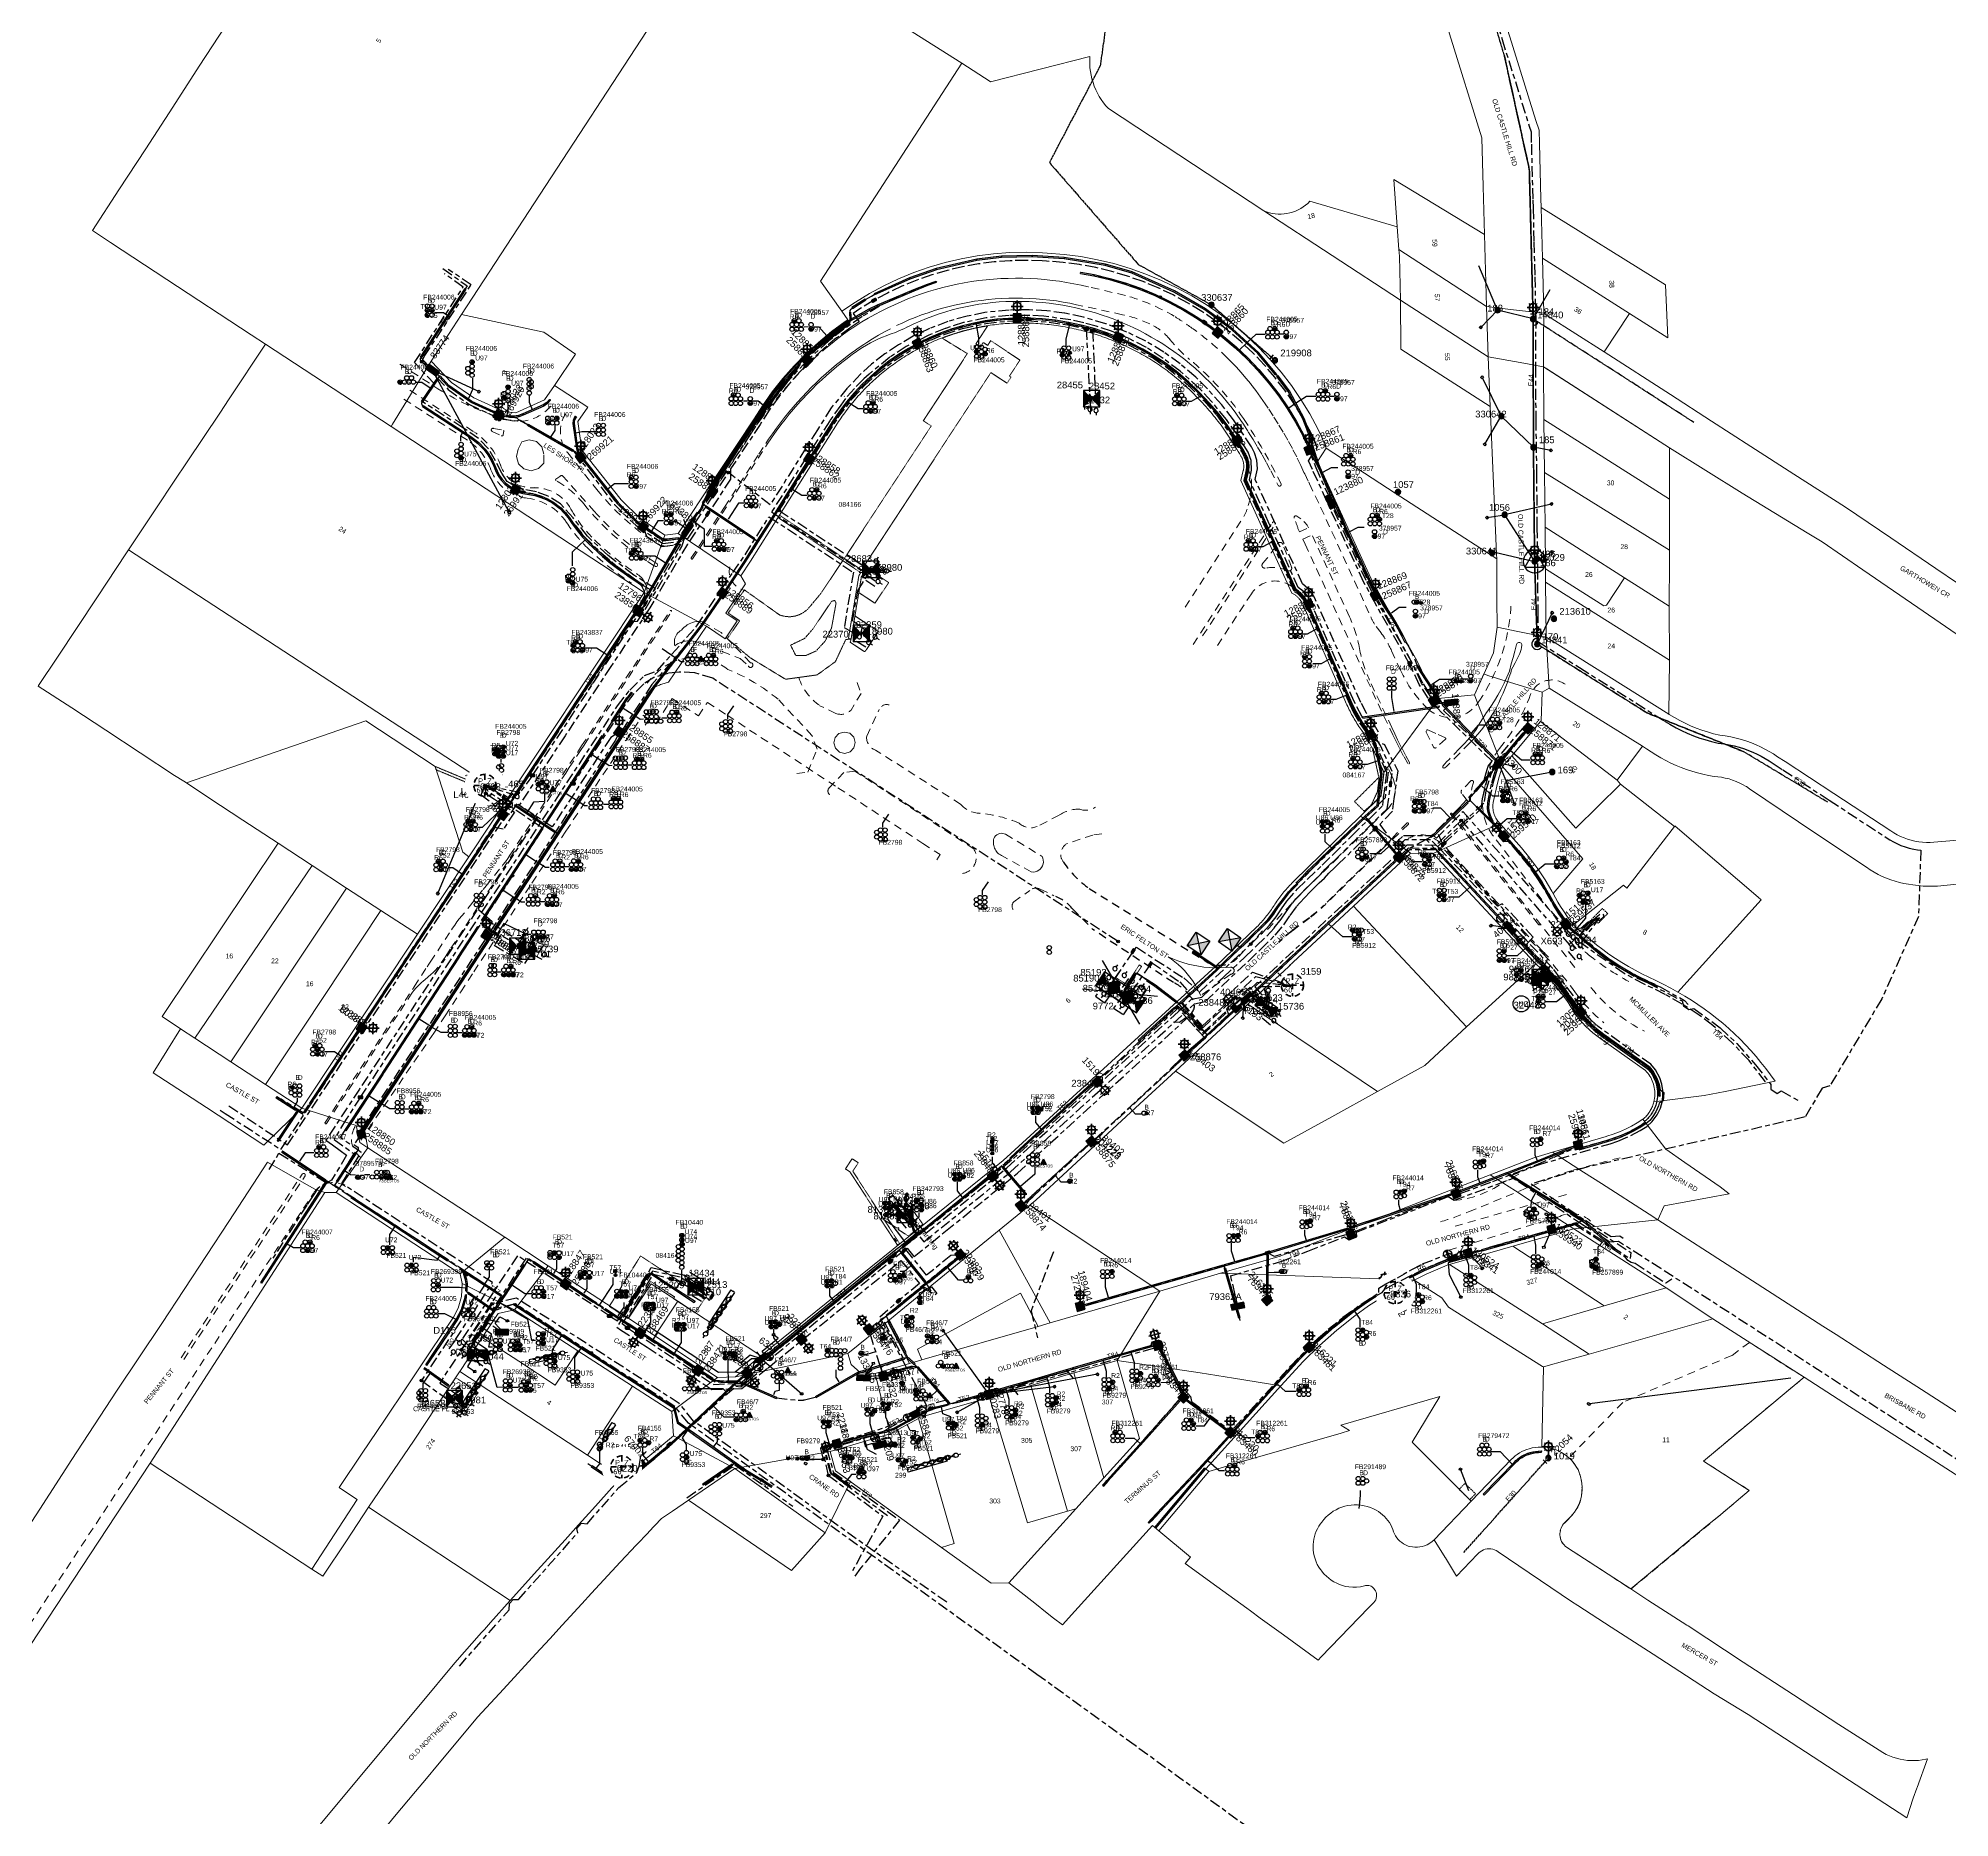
# Model space of a CAD drawing. Header units: metres. Extents: x 314728 to 315901, y 6265229 to 6266735.
# Drawn here: x 314995 to 315704, y 6265610 to 6266270 of the extents above; entities that cross this region are included whole.
import ezdxf
from ezdxf.enums import TextEntityAlignment as Align

# ---------------------------------------------------------------- set-up
doc = ezdxf.new("R2010")
doc.units = ezdxf.units.M
for name, pattern in [('Cable Exist OH', [1, 1, 0]), ('Cable Exist UG', [8.2, 4, -1.2, 1.8, -1.2]), ('Dash', [5, 3, -2]), ('HIDDEN', [0.375, 0.25, -0.125]), ('HIDDEN2', [0.1875, 0.125, -0.0625])]:
    doc.linetypes.add(name, pattern=pattern)
doc.layers.get('0').update_dxf_attribs({"color": 6})
for name, color, linetype in [('_User Miscellaneous1', 7, 'Continuous'), ('Duct_SP_EXT', 7, 'Continuous'), ('Equip_HV_EXT', 7, 'Continuous'), ('Equip_LV_EXT', 7, 'Continuous'), ('Equip_SL_EXT', 7, 'Continuous'), ('Equip_SP_SL_EXT', 7, 'Continuous'), ('Mains_HV_EXT', 7, 'Continuous'), ('Mains_LV_EXT', 7, 'Continuous'), ('Mains_LV_SL_EXT', 7, 'Continuous'), ('Mains_SL_EXT', 7, 'Continuous'), ('Services_SP_EXT', 7, 'Continuous'), ('Sub_LV_EXT', 7, 'Continuous'), ('Sub_SP_EXT', 7, 'Continuous'), ('Sub_SP_TR_HV_LV_EXT', 7, 'Continuous'), ('SupportsOH_SP_TR_HV_LV_SL_EXT', 7, 'Continuous'), ('SupportsUG_SP_LV_EXT', 7, 'Continuous'), ('SupportsUG_SP_LV_SL_EXT', 7, 'Continuous'), ('Trench_SP_EXT', 7, 'Continuous')]:
    doc.layers.add(name, color=color, linetype=linetype)
for name, color, linetype, lineweight in [('Cadastre Buildings_SP_EXT', 250, 'Continuous', 5), ('Cadastre Developer_SP_EXT', 250, 'Continuous', 5), ('Cadastre Land Parcels_SP_EXT', 250, 'Continuous', 5), ('Cadastre Other Property_SP_EXT', 250, 'HIDDEN', 5), ('Cadastre Roads_SP_EXT', 250, 'Continuous', 5)]:
    doc.layers.add(name, color=color, linetype=linetype, lineweight=lineweight)
doc.styles.add('COLUMN_LABEL', font='arial.ttf')
doc.styles.add('iecARIAL', font='arial.ttf', dxfattribs={"height": 2})
doc.styles.add('iecISOCP', font='isocp.shx')
doc.styles.add('iecNAME', font='times.ttf')
doc.styles.add('IESYMBOL1', font='isocp.shx')
doc.styles.add('POLE_LABEL', font='arial.ttf')
doc.styles.add('SLCP_LABEL', font='arial.ttf', dxfattribs={"height": 3.5})
doc.styles.get("Standard").update_dxf_attribs({"font": 'arial.ttf'})
doc.styles.add('SWITCH_LABEL', font='arial.ttf', dxfattribs={"height": 2.5})
doc.linetypes.add('Cable E UG', pattern='A,6,-0.5,["E",Standard,S=1.7,R=0,X=0.5,Y=-1],-2.9', length=9.4)
doc.linetypes.add('Trench-HV', pattern='A,7,-2,["/",Standard,S=1.5,R=0,X=-1.2,Y=-0.7],-0.001', length=9.001)
pattern_1 = [(0, (0, 0), (0, 6.985), [5.08, -1.905]), (90, (0, 0), (-6.985, 4e-16), [5.08, -1.905])]

# ---------------------------------------------------------------- blocks, each defined once
blk = doc.blocks.new('SUB_PADMOUNT_EXT')
for points in [[(0, 0), (-3.84, 1.92), (-3.84, -1.92)], [(0, 0), (3.84, 1.92), (3.84, -1.92)]]:
    blk.add_hatch(color=256).paths.add_polyline_path(points)
for p, q in [((3.84, 1.92), (-3.84, -1.92)), ((-3.84, 1.92), (3.84, -1.92))]:
    blk.add_line(p, q)
blk.add_lwpolyline([(-3.84, -1.92), (3.84, -1.92), (3.84, 1.92), (-3.84, 1.92)], close=True)
for tag, height, flags, p in [('STREET_CODE', 0.2, 9, (1.5, 0)), ('ASSET_NUM', 2.5, 8, (2, 2)), ('CONSTRUCTED_VOLTAGE', 0.2, 9, (1.5, -0.2)), ('OPERATING_VOLTAGE', 0.2, 9, (1.5, -0.6)), ('ORIENTATION', 0.2, 9, (1.5, -0.8)), ('OWNED_BY', 0.2, 9, (1.5, -1)), ('OPERATED_BY', 0.2, 9, (1.5, -1.2)), ('SECONDARY_VOLTAGE', 0.2, 9, (1.5, -1.6)), ('STATE', 0.2, 9, (1.5, -1.8)), ('SUBSTATION_TYPE', 0.2, 9, (1.5, -2.2)), ('STREETNAME', 0.2, 9, (1.5, -3)), ('SUBURB', 0.2, 9, (1.5, -3.2)), ('Z', 0.2, 1, (1.5, -3.6)), ('NO_PHASES', 0.2, 9, (1.5, -0.4)), ('MAINTAINED_BY', 0.2, 9, (1.5, -1.4)), ('PARENT', 0.2, 9, (1.5, -2)), ('USAGE', 0.2, 9, (1.5, -2.4)), ('LEGEND', 0.2, 9, (1.5, -2.6)), ('LOCATION', 0.2, 9, (1.5, -2.8)), ('NOTES', 0.2, 9, (1.5, -3.4))]:
    blk.add_attdef(tag, text='', height=height, dxfattribs=dict(flags=flags)).set_placement(p, align=Align.MIDDLE_LEFT)
blk = doc.blocks.new('*U146')
h = blk.add_hatch(color=256)
h.dxf.hatch_style = 1
h.paths.add_polyline_path([(3, 3), (0.24, 0), (3, -3)])
h.paths.add_polyline_path([(-3, -3), (-0.24, 0), (-3, 3)])
h.paths.add_polyline_path([(4.9, -3.68), (6.91, -3.68), (6.91, -3.37), (4.9, -3.37)], flags=9)
h.paths.add_polyline_path([(4.9, -3.48), (6.43, -3.48), (6.43, -3.17), (4.9, -3.17)], flags=9)
h.paths.add_polyline_path([(4.9, -3.28), (6.15, -3.28), (6.15, -2.97), (4.9, -2.97)], flags=9)
h.paths.add_polyline_path([(4.9, -3.08), (5.98, -3.08), (5.98, -2.77), (4.9, -2.77)], flags=9)
h.paths.add_polyline_path([(4.88, -2.95), (7.68, -2.95), (7.68, -2.56), (4.88, -2.56)], flags=9)
h.paths.add_polyline_path([(4.9, -2.68), (6.13, -2.68), (6.13, -2.38), (4.9, -2.38)], flags=9)
h.paths.add_polyline_path([(4.9, -2.48), (5.9, -2.48), (5.9, -2.17), (4.9, -2.17)], flags=9)
h.paths.add_polyline_path([(4.88, -2.35), (8.26, -2.35), (8.26, -1.96), (4.88, -1.96)], flags=9)
h.paths.add_polyline_path([(4.89, -2.15), (7.26, -2.15), (7.26, -1.76), (4.89, -1.76)], flags=9)
h.paths.add_polyline_path([(4.88, -1.95), (7.08, -1.95), (7.08, -1.56), (4.88, -1.56)], flags=9)
h.paths.add_polyline_path([(4.88, -1.75), (6.61, -1.75), (6.61, -1.36), (4.88, -1.36)], flags=9)
h.paths.add_polyline_path([(4.9, -1.48), (6.91, -1.48), (6.91, -1.17), (4.9, -1.17)], flags=9)
h.paths.add_polyline_path([(4.88, -1.35), (8.13, -1.35), (8.13, -0.96), (4.88, -0.96)], flags=9)
h.paths.add_polyline_path([(4.88, -1.15), (6.72, -1.15), (6.72, -0.76), (4.88, -0.76)], flags=9)
h.paths.add_polyline_path([(4.88, -0.95), (8.63, -0.95), (8.63, -0.56), (4.88, -0.56)], flags=9)
h.paths.add_polyline_path([(4.88, -0.75), (7.08, -0.75), (7.08, -0.36), (4.88, -0.36)], flags=9)
h.paths.add_polyline_path([(3.82, -0.11), (26.79, -0.11), (26.79, 4.74), (3.82, 4.74)], flags=9)
h = blk.add_hatch()
h.set_pattern_fill('ANGLE', color=256)
h.set_pattern_definition(pattern_1)
h.paths.add_polyline_path([(3, -3), (3, 3), (0.24, 0)])
h.paths.add_polyline_path([(4.9, -3.68), (6.91, -3.68), (6.91, -3.37), (4.9, -3.37)], flags=9)
h.paths.add_polyline_path([(4.9, -3.48), (6.43, -3.48), (6.43, -3.17), (4.9, -3.17)], flags=9)
h.paths.add_polyline_path([(4.9, -3.28), (6.15, -3.28), (6.15, -2.97), (4.9, -2.97)], flags=9)
h.paths.add_polyline_path([(4.9, -3.08), (5.98, -3.08), (5.98, -2.77), (4.9, -2.77)], flags=9)
h.paths.add_polyline_path([(4.88, -2.95), (7.68, -2.95), (7.68, -2.56), (4.88, -2.56)], flags=9)
h.paths.add_polyline_path([(4.9, -2.68), (6.13, -2.68), (6.13, -2.38), (4.9, -2.38)], flags=9)
h.paths.add_polyline_path([(4.9, -2.48), (5.9, -2.48), (5.9, -2.17), (4.9, -2.17)], flags=9)
h.paths.add_polyline_path([(4.88, -2.35), (8.26, -2.35), (8.26, -1.96), (4.88, -1.96)], flags=9)
h.paths.add_polyline_path([(4.89, -2.15), (7.26, -2.15), (7.26, -1.76), (4.89, -1.76)], flags=9)
h.paths.add_polyline_path([(4.88, -1.95), (7.08, -1.95), (7.08, -1.56), (4.88, -1.56)], flags=9)
h.paths.add_polyline_path([(4.88, -1.75), (6.61, -1.75), (6.61, -1.36), (4.88, -1.36)], flags=9)
h.paths.add_polyline_path([(4.9, -1.48), (6.91, -1.48), (6.91, -1.17), (4.9, -1.17)], flags=9)
h.paths.add_polyline_path([(4.88, -1.35), (8.13, -1.35), (8.13, -0.96), (4.88, -0.96)], flags=9)
h.paths.add_polyline_path([(4.88, -1.15), (6.72, -1.15), (6.72, -0.76), (4.88, -0.76)], flags=9)
h.paths.add_polyline_path([(4.88, -0.95), (8.63, -0.95), (8.63, -0.56), (4.88, -0.56)], flags=9)
h.paths.add_polyline_path([(4.88, -0.75), (7.08, -0.75), (7.08, -0.36), (4.88, -0.36)], flags=9)
h.paths.add_polyline_path([(3.82, -0.11), (26.79, -0.11), (26.79, 4.74), (3.82, 4.74)], flags=9)
h = blk.add_hatch(color=256)
h.dxf.hatch_style = 1
h.paths.add_polyline_path([(0.24, 0), (3, -3), (3, 3)])
h.paths.add_polyline_path([(3.82, -0.11), (26.79, -0.11), (26.79, 4.74), (3.82, 4.74)], flags=9)
at = {"color": 7}
for p, q in [((-0.27, 0.81), (0.27, 0.81)), ((0, 0.81), (0, -0.81)), ((-0.27, -0.81), (0.27, -0.81))]:
    blk.add_line(p, q, dxfattribs=at)
blk.add_line((1.92, -2.26), (1.92, -2.26, 0))
for points in [[(-3, -3), (-0.24, 0), (-3, 3)], [(-3, -3), (3, -3), (3, 3), (-3, 3)], [(3, 3), (0.24, 0), (3, -3)]]:
    blk.add_lwpolyline(points, close=True)
for tag, height, flags, p in [('ASSET_NUM', 2.5, 8, (4.63, 2.64)), ('STREET_CODE', 0.2, 9, (4.95, -0.53)), ('CONSTRUCTED_VOLTAGE', 0.2, 9, (4.95, -0.73)), ('OPERATING_VOLTAGE', 0.2, 9, (4.95, -1.13)), ('ORIENTATION', 0.2, 9, (4.95, -1.33)), ('OWNED_BY', 0.2, 9, (4.95, -1.53)), ('OPERATED_BY', 0.2, 9, (4.95, -1.73)), ('SECONDARY_VOLTAGE', 0.2, 9, (4.95, -2.13)), ('STATE', 0.2, 9, (4.95, -2.33)), ('SUBSTATION_TYPE', 0.2, 9, (4.95, -2.73)), ('STREETNAME', 0.2, 9, (4.95, -3.53)), ('SUBURB', 0.2, 9, (4.95, -3.73)), ('Z', 0.2, 1, (4.95, -4.13)), ('NO_PHASES', 0.2, 9, (4.95, -0.93)), ('MAINTAINED_BY', 0.2, 9, (4.95, -1.93)), ('PARENT', 0.2, 9, (4.95, -2.53)), ('USAGE', 0.2, 9, (4.95, -2.93)), ('LEGEND', 0.2, 9, (4.95, -3.13)), ('LOCATION', 0.2, 9, (4.95, -3.33)), ('NOTES', 0.2, 9, (4.95, -3.93))]:
    blk.add_attdef(tag, text='', height=height, dxfattribs=dict(flags=flags)).set_placement(p, align=Align.MIDDLE_LEFT)
blk = doc.blocks.new('*U136')
for points in [[(0, 0), (-2.13, 3.73), (-4.26, 0.53)], [(0, 0), (4.26, -0.53), (2.13, -3.73)]]:
    blk.add_hatch(color=256).paths.add_polyline_path(points)
for p, q in [((4.26, -0.53), (-4.26, 0.53)), ((-2.13, 3.73), (2.13, -3.73))]:
    blk.add_line(p, q)
blk.add_lwpolyline([(-4.26, 0.53), (2.13, -3.73), (4.26, -0.53), (-2.13, 3.73)], close=True)
for tag, height, flags, p in [('STREET_CODE', 0.2, 9, (1.5, 0)), ('ASSET_NUM', 2.5, 8, (2, 2)), ('CONSTRUCTED_VOLTAGE', 0.2, 9, (1.5, -0.2)), ('OPERATING_VOLTAGE', 0.2, 9, (1.5, -0.6)), ('ORIENTATION', 0.2, 9, (1.5, -0.8)), ('OWNED_BY', 0.2, 9, (1.5, -1)), ('OPERATED_BY', 0.2, 9, (1.5, -1.2)), ('SECONDARY_VOLTAGE', 0.2, 9, (1.5, -1.6)), ('STATE', 0.2, 9, (1.5, -1.8)), ('SUBSTATION_TYPE', 0.2, 9, (1.5, -2.2)), ('STREETNAME', 0.2, 9, (1.5, -3)), ('SUBURB', 0.2, 9, (1.5, -3.2)), ('Z', 0.2, 1, (1.5, -3.6)), ('NO_PHASES', 0.2, 9, (1.5, -0.4)), ('MAINTAINED_BY', 0.2, 9, (1.5, -1.4)), ('PARENT', 0.2, 9, (1.5, -2)), ('USAGE', 0.2, 9, (1.5, -2.4)), ('LEGEND', 0.2, 9, (1.5, -2.6)), ('LOCATION', 0.2, 9, (1.5, -2.8)), ('NOTES', 0.2, 9, (1.5, -3.4))]:
    blk.add_attdef(tag, text='', height=height, dxfattribs=dict(flags=flags)).set_placement(p, align=Align.MIDDLE_LEFT)
blk = doc.blocks.new('SUB_POLE_EXT')
blk.add_wipeout([(0, 4.22), (0.42, 4.2), (0.83, 4.14), (1.21, 4.05), (1.62, 3.9), (1.99, 3.72), (2.35, 3.51), (2.68, 3.26), (2.99, 2.99), (3.28, 2.66), (3.52, 2.34), (3.76, 1.92), (3.9, 1.62), (4.04, 1.23), (4.18, 0.63), (4.22, 0), (4.18, -0.61), (4.06, -1.15), (3.9, -1.62), (3.58, -2.24), (3.22, -2.73), (2.97, -3.01), (2.68, -3.26), (2.36, -3.5), (2, -3.72), (1.64, -3.89), (1.25, -4.03), (0.82, -4.14), (0.42, -4.2), (0, -4.22), (-0.41, -4.2), (-0.8, -4.15), (-1.21, -4.05), (-1.62, -3.9), (-1.99, -3.73), (-2.35, -3.51), (-2.68, -3.26), (-2.96, -3.02), (-3.23, -2.72), (-3.51, -2.35), (-3.71, -2.01), (-3.91, -1.6), (-4.05, -1.21), (-4.16, -0.76), (-4.22, -0.14), (-4.21, 0.39), (-4.14, 0.83), (-4.03, 1.27), (-3.9, 1.63), (-3.71, 2.02), (-3.5, 2.37), (-3.28, 2.67), (-2.99, 2.99), (-2.68, 3.27), (-2.33, 3.52), (-1.98, 3.73), (-1.63, 3.9), (-1.2, 4.05), (-0.78, 4.15), (-0.4, 4.21)])
blk.add_line((2.16, 0.48), (2.16, 0.48, 0))
blk.add_lwpolyline([(-4.22, 0, 1), (4.22, 0, 1)], format="xyb", close=True)
blk.add_lwpolyline([(2.14, 0.52), (0, 4.22), (-3.66, -2.11), (3.66, -2.11)], close=True)
for tag, height, flags, p in [('STREET_CODE', 0.2, 9, (1.5, 0)), ('ASSET_NUM', 2.5, 8, (2, 2)), ('CONSTRUCTED_VOLTAGE', 0.2, 9, (1.5, -0.2)), ('OPERATING_VOLTAGE', 0.2, 9, (1.5, -0.6)), ('OPERATED_BY', 0.2, 9, (1.5, -0.8)), ('ORIENTATION', 0.2, 9, (1.5, -1.2)), ('OWNED_BY', 0.2, 9, (1.5, -1.4)), ('SECONDARY_VOLTAGE', 0.2, 9, (1.5, -1.6)), ('STATE', 0.2, 9, (1.5, -1.8)), ('SUBSTATION_TYPE', 0.2, 9, (1.5, -2)), ('STREETNAME', 0.2, 9, (1.5, -2.8)), ('SUBURB', 0.2, 9, (1.5, -3)), ('Z', 0.2, 1, (1.5, -3.4)), ('NO_PHASES', 0.2, 9, (1.5, -0.4)), ('MAINTAINED_BY', 0.2, 9, (1.5, -1)), ('USAGE', 0.2, 9, (1.5, -2.2)), ('LEGEND', 0.2, 9, (1.5, -2.4)), ('LOCATION', 0.2, 9, (1.5, -2.6)), ('NOTES', 0.2, 9, (1.5, -3.2))]:
    blk.add_attdef(tag, text='', height=height, dxfattribs=dict(flags=flags)).set_placement(p, align=Align.MIDDLE_LEFT)
blk = doc.blocks.new('*U144')
h = blk.add_hatch(color=256)
h.dxf.hatch_style = 1
h.paths.add_polyline_path([(4.16, 0.84), (0.2, -0.13), (0.84, -4.16)])
h.paths.add_polyline_path([(-0.2, 0.13), (-0.84, 4.16), (-4.16, -0.84)])
h.paths.add_polyline_path([(4.9, -3.68), (6.91, -3.68), (6.91, -3.37), (4.9, -3.37)], flags=9)
h.paths.add_polyline_path([(4.9, -3.48), (6.43, -3.48), (6.43, -3.17), (4.9, -3.17)], flags=9)
h.paths.add_polyline_path([(4.9, -3.28), (6.15, -3.28), (6.15, -2.97), (4.9, -2.97)], flags=9)
h.paths.add_polyline_path([(4.9, -3.08), (5.98, -3.08), (5.98, -2.77), (4.9, -2.77)], flags=9)
h.paths.add_polyline_path([(4.88, -2.95), (7.68, -2.95), (7.68, -2.56), (4.88, -2.56)], flags=9)
h.paths.add_polyline_path([(4.9, -2.68), (6.13, -2.68), (6.13, -2.38), (4.9, -2.38)], flags=9)
h.paths.add_polyline_path([(4.9, -2.48), (5.9, -2.48), (5.9, -2.17), (4.9, -2.17)], flags=9)
h.paths.add_polyline_path([(4.88, -2.35), (8.26, -2.35), (8.26, -1.96), (4.88, -1.96)], flags=9)
h.paths.add_polyline_path([(4.89, -2.15), (7.26, -2.15), (7.26, -1.76), (4.89, -1.76)], flags=9)
h.paths.add_polyline_path([(4.88, -1.95), (7.08, -1.95), (7.08, -1.56), (4.88, -1.56)], flags=9)
h.paths.add_polyline_path([(4.88, -1.75), (6.61, -1.75), (6.61, -1.36), (4.88, -1.36)], flags=9)
h.paths.add_polyline_path([(4.9, -1.48), (6.91, -1.48), (6.91, -1.17), (4.9, -1.17)], flags=9)
h.paths.add_polyline_path([(4.88, -1.35), (8.13, -1.35), (8.13, -0.96), (4.88, -0.96)], flags=9)
h.paths.add_polyline_path([(4.88, -1.15), (6.72, -1.15), (6.72, -0.76), (4.88, -0.76)], flags=9)
h.paths.add_polyline_path([(4.88, -0.95), (8.63, -0.95), (8.63, -0.56), (4.88, -0.56)], flags=9)
h.paths.add_polyline_path([(4.88, -0.75), (7.08, -0.75), (7.08, -0.36), (4.88, -0.36)], flags=9)
h.paths.add_polyline_path([(3.82, -0.11), (26.79, -0.11), (26.79, 4.74), (3.82, 4.74)], flags=9)
h = blk.add_hatch()
h.set_pattern_fill('ANGLE', color=256)
h.set_pattern_definition(pattern_1)
h.paths.add_polyline_path([(0.2, -0.13), (0.84, -4.16), (4.16, 0.84)])
h.paths.add_polyline_path([(4.9, -3.68), (6.91, -3.68), (6.91, -3.37), (4.9, -3.37)], flags=9)
h.paths.add_polyline_path([(4.9, -3.48), (6.43, -3.48), (6.43, -3.17), (4.9, -3.17)], flags=9)
h.paths.add_polyline_path([(4.9, -3.28), (6.15, -3.28), (6.15, -2.97), (4.9, -2.97)], flags=9)
h.paths.add_polyline_path([(4.9, -3.08), (5.98, -3.08), (5.98, -2.77), (4.9, -2.77)], flags=9)
h.paths.add_polyline_path([(4.88, -2.95), (7.68, -2.95), (7.68, -2.56), (4.88, -2.56)], flags=9)
h.paths.add_polyline_path([(4.9, -2.68), (6.13, -2.68), (6.13, -2.38), (4.9, -2.38)], flags=9)
h.paths.add_polyline_path([(4.9, -2.48), (5.9, -2.48), (5.9, -2.17), (4.9, -2.17)], flags=9)
h.paths.add_polyline_path([(4.88, -2.35), (8.26, -2.35), (8.26, -1.96), (4.88, -1.96)], flags=9)
h.paths.add_polyline_path([(4.89, -2.15), (7.26, -2.15), (7.26, -1.76), (4.89, -1.76)], flags=9)
h.paths.add_polyline_path([(4.88, -1.95), (7.08, -1.95), (7.08, -1.56), (4.88, -1.56)], flags=9)
h.paths.add_polyline_path([(4.88, -1.75), (6.61, -1.75), (6.61, -1.36), (4.88, -1.36)], flags=9)
h.paths.add_polyline_path([(4.9, -1.48), (6.91, -1.48), (6.91, -1.17), (4.9, -1.17)], flags=9)
h.paths.add_polyline_path([(4.88, -1.35), (8.13, -1.35), (8.13, -0.96), (4.88, -0.96)], flags=9)
h.paths.add_polyline_path([(4.88, -1.15), (6.72, -1.15), (6.72, -0.76), (4.88, -0.76)], flags=9)
h.paths.add_polyline_path([(4.88, -0.95), (8.63, -0.95), (8.63, -0.56), (4.88, -0.56)], flags=9)
h.paths.add_polyline_path([(4.88, -0.75), (7.08, -0.75), (7.08, -0.36), (4.88, -0.36)], flags=9)
h.paths.add_polyline_path([(3.82, -0.11), (26.79, -0.11), (26.79, 4.74), (3.82, 4.74)], flags=9)
h = blk.add_hatch(color=256)
h.dxf.hatch_style = 1
h.paths.add_polyline_path([(4.16, 0.84), (0.2, -0.13), (0.84, -4.16)])
h.paths.add_polyline_path([(3.82, -0.11), (26.79, -0.11), (26.79, 4.74), (3.82, 4.74)], flags=9)
at = {"color": 7}
for p, q in [((0.45, 0.67), (-0.45, -0.67)), ((0.22, 0.82), (0.67, 0.52)), ((-0.67, -0.52), (-0.22, -0.82))]:
    blk.add_line(p, q, dxfattribs=at)
blk.add_line((0.35, -2.94), (0.35, -2.94, 0))
for points in [[(-4.16, -0.84), (-0.2, 0.13), (-0.84, 4.16)], [(-4.16, -0.84), (0.84, -4.16), (4.16, 0.84), (-0.84, 4.16)], [(4.16, 0.84), (0.2, -0.13), (0.84, -4.16)]]:
    blk.add_lwpolyline(points, close=True)
for tag, height, flags, p in [('ASSET_NUM', 2.5, 8, (4.63, 2.64)), ('STREET_CODE', 0.2, 9, (4.95, -0.53)), ('CONSTRUCTED_VOLTAGE', 0.2, 9, (4.95, -0.73)), ('OPERATING_VOLTAGE', 0.2, 9, (4.95, -1.13)), ('ORIENTATION', 0.2, 9, (4.95, -1.33)), ('OWNED_BY', 0.2, 9, (4.95, -1.53)), ('OPERATED_BY', 0.2, 9, (4.95, -1.73)), ('SECONDARY_VOLTAGE', 0.2, 9, (4.95, -2.13)), ('STATE', 0.2, 9, (4.95, -2.33)), ('SUBSTATION_TYPE', 0.2, 9, (4.95, -2.73)), ('STREETNAME', 0.2, 9, (4.95, -3.53)), ('SUBURB', 0.2, 9, (4.95, -3.73)), ('Z', 0.2, 1, (4.95, -4.13)), ('NO_PHASES', 0.2, 9, (4.95, -0.93)), ('MAINTAINED_BY', 0.2, 9, (4.95, -1.93)), ('PARENT', 0.2, 9, (4.95, -2.53)), ('USAGE', 0.2, 9, (4.95, -2.93)), ('LEGEND', 0.2, 9, (4.95, -3.13)), ('LOCATION', 0.2, 9, (4.95, -3.33)), ('NOTES', 0.2, 9, (4.95, -3.93))]:
    blk.add_attdef(tag, text='', height=height, dxfattribs=dict(flags=flags)).set_placement(p, align=Align.MIDDLE_LEFT)
blk = doc.blocks.new('*U143')
h = blk.add_hatch(color=256)
h.dxf.hatch_style = 1
h.paths.add_polyline_path([(4.17, 0.77), (0.2, -0.14), (0.77, -4.17)])
h.paths.add_polyline_path([(-0.2, 0.14), (-0.77, 4.17), (-4.17, -0.77)])
h.paths.add_polyline_path([(4.9, -3.68), (6.91, -3.68), (6.91, -3.37), (4.9, -3.37)], flags=9)
h.paths.add_polyline_path([(4.9, -3.48), (6.43, -3.48), (6.43, -3.17), (4.9, -3.17)], flags=9)
h.paths.add_polyline_path([(4.9, -3.28), (6.15, -3.28), (6.15, -2.97), (4.9, -2.97)], flags=9)
h.paths.add_polyline_path([(4.9, -3.08), (5.98, -3.08), (5.98, -2.77), (4.9, -2.77)], flags=9)
h.paths.add_polyline_path([(4.88, -2.95), (7.68, -2.95), (7.68, -2.56), (4.88, -2.56)], flags=9)
h.paths.add_polyline_path([(4.9, -2.68), (6.13, -2.68), (6.13, -2.38), (4.9, -2.38)], flags=9)
h.paths.add_polyline_path([(4.9, -2.48), (5.9, -2.48), (5.9, -2.17), (4.9, -2.17)], flags=9)
h.paths.add_polyline_path([(4.88, -2.35), (8.26, -2.35), (8.26, -1.96), (4.88, -1.96)], flags=9)
h.paths.add_polyline_path([(4.89, -2.15), (7.26, -2.15), (7.26, -1.76), (4.89, -1.76)], flags=9)
h.paths.add_polyline_path([(4.88, -1.95), (7.08, -1.95), (7.08, -1.56), (4.88, -1.56)], flags=9)
h.paths.add_polyline_path([(4.88, -1.75), (6.61, -1.75), (6.61, -1.36), (4.88, -1.36)], flags=9)
h.paths.add_polyline_path([(4.9, -1.48), (6.91, -1.48), (6.91, -1.17), (4.9, -1.17)], flags=9)
h.paths.add_polyline_path([(4.88, -1.35), (8.13, -1.35), (8.13, -0.96), (4.88, -0.96)], flags=9)
h.paths.add_polyline_path([(4.88, -1.15), (6.72, -1.15), (6.72, -0.76), (4.88, -0.76)], flags=9)
h.paths.add_polyline_path([(4.88, -0.95), (8.63, -0.95), (8.63, -0.56), (4.88, -0.56)], flags=9)
h.paths.add_polyline_path([(4.88, -0.75), (7.08, -0.75), (7.08, -0.36), (4.88, -0.36)], flags=9)
h.paths.add_polyline_path([(3.82, -0.11), (26.79, -0.11), (26.79, 4.74), (3.82, 4.74)], flags=9)
h = blk.add_hatch()
h.set_pattern_fill('ANGLE', color=256)
h.set_pattern_definition(pattern_1)
h.paths.add_polyline_path([(0.2, -0.14), (0.77, -4.17), (4.17, 0.77)])
h.paths.add_polyline_path([(4.9, -3.68), (6.91, -3.68), (6.91, -3.37), (4.9, -3.37)], flags=9)
h.paths.add_polyline_path([(4.9, -3.48), (6.43, -3.48), (6.43, -3.17), (4.9, -3.17)], flags=9)
h.paths.add_polyline_path([(4.9, -3.28), (6.15, -3.28), (6.15, -2.97), (4.9, -2.97)], flags=9)
h.paths.add_polyline_path([(4.9, -3.08), (5.98, -3.08), (5.98, -2.77), (4.9, -2.77)], flags=9)
h.paths.add_polyline_path([(4.88, -2.95), (7.68, -2.95), (7.68, -2.56), (4.88, -2.56)], flags=9)
h.paths.add_polyline_path([(4.9, -2.68), (6.13, -2.68), (6.13, -2.38), (4.9, -2.38)], flags=9)
h.paths.add_polyline_path([(4.9, -2.48), (5.9, -2.48), (5.9, -2.17), (4.9, -2.17)], flags=9)
h.paths.add_polyline_path([(4.88, -2.35), (8.26, -2.35), (8.26, -1.96), (4.88, -1.96)], flags=9)
h.paths.add_polyline_path([(4.89, -2.15), (7.26, -2.15), (7.26, -1.76), (4.89, -1.76)], flags=9)
h.paths.add_polyline_path([(4.88, -1.95), (7.08, -1.95), (7.08, -1.56), (4.88, -1.56)], flags=9)
h.paths.add_polyline_path([(4.88, -1.75), (6.61, -1.75), (6.61, -1.36), (4.88, -1.36)], flags=9)
h.paths.add_polyline_path([(4.9, -1.48), (6.91, -1.48), (6.91, -1.17), (4.9, -1.17)], flags=9)
h.paths.add_polyline_path([(4.88, -1.35), (8.13, -1.35), (8.13, -0.96), (4.88, -0.96)], flags=9)
h.paths.add_polyline_path([(4.88, -1.15), (6.72, -1.15), (6.72, -0.76), (4.88, -0.76)], flags=9)
h.paths.add_polyline_path([(4.88, -0.95), (8.63, -0.95), (8.63, -0.56), (4.88, -0.56)], flags=9)
h.paths.add_polyline_path([(4.88, -0.75), (7.08, -0.75), (7.08, -0.36), (4.88, -0.36)], flags=9)
h.paths.add_polyline_path([(3.82, -0.11), (26.79, -0.11), (26.79, 4.74), (3.82, 4.74)], flags=9)
h = blk.add_hatch(color=256)
h.dxf.hatch_style = 1
h.paths.add_polyline_path([(4.17, 0.77), (0.2, -0.14), (0.77, -4.17)])
h.paths.add_polyline_path([(3.82, -0.11), (26.79, -0.11), (26.79, 4.74), (3.82, 4.74)], flags=9)
at = {"color": 7}
for p, q in [((0.46, 0.66), (-0.46, -0.66)), ((0.23, 0.82), (0.68, 0.51)), ((-0.68, -0.51), (-0.23, -0.82))]:
    blk.add_line(p, q, dxfattribs=at)
blk.add_line((0.31, -2.95), (0.31, -2.95, 0))
for points in [[(-4.17, -0.77), (-0.2, 0.14), (-0.77, 4.17)], [(-4.17, -0.77), (0.77, -4.17), (4.17, 0.77), (-0.77, 4.17)], [(4.17, 0.77), (0.2, -0.14), (0.77, -4.17)]]:
    blk.add_lwpolyline(points, close=True)
for tag, height, flags, p in [('ASSET_NUM', 2.5, 8, (4.63, 2.64)), ('STREET_CODE', 0.2, 9, (4.95, -0.53)), ('CONSTRUCTED_VOLTAGE', 0.2, 9, (4.95, -0.73)), ('OPERATING_VOLTAGE', 0.2, 9, (4.95, -1.13)), ('ORIENTATION', 0.2, 9, (4.95, -1.33)), ('OWNED_BY', 0.2, 9, (4.95, -1.53)), ('OPERATED_BY', 0.2, 9, (4.95, -1.73)), ('SECONDARY_VOLTAGE', 0.2, 9, (4.95, -2.13)), ('STATE', 0.2, 9, (4.95, -2.33)), ('SUBSTATION_TYPE', 0.2, 9, (4.95, -2.73)), ('STREETNAME', 0.2, 9, (4.95, -3.53)), ('SUBURB', 0.2, 9, (4.95, -3.73)), ('Z', 0.2, 1, (4.95, -4.13)), ('NO_PHASES', 0.2, 9, (4.95, -0.93)), ('MAINTAINED_BY', 0.2, 9, (4.95, -1.93)), ('PARENT', 0.2, 9, (4.95, -2.53)), ('USAGE', 0.2, 9, (4.95, -2.93)), ('LEGEND', 0.2, 9, (4.95, -3.13)), ('LOCATION', 0.2, 9, (4.95, -3.33)), ('NOTES', 0.2, 9, (4.95, -3.93))]:
    blk.add_attdef(tag, text='', height=height, dxfattribs=dict(flags=flags)).set_placement(p, align=Align.MIDDLE_LEFT)
blk = doc.blocks.new('*U145')
h = blk.add_hatch(color=256)
h.dxf.hatch_style = 1
h.paths.add_polyline_path([(4.17, 0.81), (0.2, -0.13), (0.81, -4.17)])
h.paths.add_polyline_path([(-0.2, 0.13), (-0.81, 4.17), (-4.17, -0.81)])
h.paths.add_polyline_path([(4.9, -3.68), (6.91, -3.68), (6.91, -3.37), (4.9, -3.37)], flags=9)
h.paths.add_polyline_path([(4.9, -3.48), (6.43, -3.48), (6.43, -3.17), (4.9, -3.17)], flags=9)
h.paths.add_polyline_path([(4.9, -3.28), (6.15, -3.28), (6.15, -2.97), (4.9, -2.97)], flags=9)
h.paths.add_polyline_path([(4.9, -3.08), (5.98, -3.08), (5.98, -2.77), (4.9, -2.77)], flags=9)
h.paths.add_polyline_path([(4.88, -2.95), (7.68, -2.95), (7.68, -2.56), (4.88, -2.56)], flags=9)
h.paths.add_polyline_path([(4.9, -2.68), (6.13, -2.68), (6.13, -2.38), (4.9, -2.38)], flags=9)
h.paths.add_polyline_path([(4.9, -2.48), (5.9, -2.48), (5.9, -2.17), (4.9, -2.17)], flags=9)
h.paths.add_polyline_path([(4.88, -2.35), (8.26, -2.35), (8.26, -1.96), (4.88, -1.96)], flags=9)
h.paths.add_polyline_path([(4.89, -2.15), (7.26, -2.15), (7.26, -1.76), (4.89, -1.76)], flags=9)
h.paths.add_polyline_path([(4.88, -1.95), (7.08, -1.95), (7.08, -1.56), (4.88, -1.56)], flags=9)
h.paths.add_polyline_path([(4.88, -1.75), (6.61, -1.75), (6.61, -1.36), (4.88, -1.36)], flags=9)
h.paths.add_polyline_path([(4.9, -1.48), (6.91, -1.48), (6.91, -1.17), (4.9, -1.17)], flags=9)
h.paths.add_polyline_path([(4.88, -1.35), (8.13, -1.35), (8.13, -0.96), (4.88, -0.96)], flags=9)
h.paths.add_polyline_path([(4.88, -1.15), (6.72, -1.15), (6.72, -0.76), (4.88, -0.76)], flags=9)
h.paths.add_polyline_path([(4.88, -0.95), (8.63, -0.95), (8.63, -0.56), (4.88, -0.56)], flags=9)
h.paths.add_polyline_path([(4.88, -0.75), (7.08, -0.75), (7.08, -0.36), (4.88, -0.36)], flags=9)
h.paths.add_polyline_path([(3.82, -0.11), (26.79, -0.11), (26.79, 4.74), (3.82, 4.74)], flags=9)
h = blk.add_hatch()
h.set_pattern_fill('ANGLE', color=256)
h.set_pattern_definition(pattern_1)
h.paths.add_polyline_path([(0.2, -0.13), (0.81, -4.17), (4.17, 0.81)])
h.paths.add_polyline_path([(4.9, -3.68), (6.91, -3.68), (6.91, -3.37), (4.9, -3.37)], flags=9)
h.paths.add_polyline_path([(4.9, -3.48), (6.43, -3.48), (6.43, -3.17), (4.9, -3.17)], flags=9)
h.paths.add_polyline_path([(4.9, -3.28), (6.15, -3.28), (6.15, -2.97), (4.9, -2.97)], flags=9)
h.paths.add_polyline_path([(4.9, -3.08), (5.98, -3.08), (5.98, -2.77), (4.9, -2.77)], flags=9)
h.paths.add_polyline_path([(4.88, -2.95), (7.68, -2.95), (7.68, -2.56), (4.88, -2.56)], flags=9)
h.paths.add_polyline_path([(4.9, -2.68), (6.13, -2.68), (6.13, -2.38), (4.9, -2.38)], flags=9)
h.paths.add_polyline_path([(4.9, -2.48), (5.9, -2.48), (5.9, -2.17), (4.9, -2.17)], flags=9)
h.paths.add_polyline_path([(4.88, -2.35), (8.26, -2.35), (8.26, -1.96), (4.88, -1.96)], flags=9)
h.paths.add_polyline_path([(4.89, -2.15), (7.26, -2.15), (7.26, -1.76), (4.89, -1.76)], flags=9)
h.paths.add_polyline_path([(4.88, -1.95), (7.08, -1.95), (7.08, -1.56), (4.88, -1.56)], flags=9)
h.paths.add_polyline_path([(4.88, -1.75), (6.61, -1.75), (6.61, -1.36), (4.88, -1.36)], flags=9)
h.paths.add_polyline_path([(4.9, -1.48), (6.91, -1.48), (6.91, -1.17), (4.9, -1.17)], flags=9)
h.paths.add_polyline_path([(4.88, -1.35), (8.13, -1.35), (8.13, -0.96), (4.88, -0.96)], flags=9)
h.paths.add_polyline_path([(4.88, -1.15), (6.72, -1.15), (6.72, -0.76), (4.88, -0.76)], flags=9)
h.paths.add_polyline_path([(4.88, -0.95), (8.63, -0.95), (8.63, -0.56), (4.88, -0.56)], flags=9)
h.paths.add_polyline_path([(4.88, -0.75), (7.08, -0.75), (7.08, -0.36), (4.88, -0.36)], flags=9)
h.paths.add_polyline_path([(3.82, -0.11), (26.79, -0.11), (26.79, 4.74), (3.82, 4.74)], flags=9)
h = blk.add_hatch(color=256)
h.dxf.hatch_style = 1
h.paths.add_polyline_path([(4.17, 0.81), (0.2, -0.13), (0.81, -4.17)])
h.paths.add_polyline_path([(3.82, -0.11), (26.79, -0.11), (26.79, 4.74), (3.82, 4.74)], flags=9)
at = {"color": 7}
for p, q in [((0.45, 0.67), (-0.45, -0.67)), ((0.23, 0.82), (0.68, 0.51)), ((-0.67, -0.52), (-0.23, -0.82))]:
    blk.add_line(p, q, dxfattribs=at)
blk.add_line((0.33, -2.94), (0.33, -2.94, 0))
for points in [[(-4.17, -0.81), (-0.2, 0.13), (-0.81, 4.17)], [(-4.17, -0.81), (0.81, -4.17), (4.17, 0.81), (-0.81, 4.17)], [(4.17, 0.81), (0.2, -0.13), (0.81, -4.17)]]:
    blk.add_lwpolyline(points, close=True)
for tag, height, flags, p in [('ASSET_NUM', 2.5, 8, (4.63, 2.64)), ('STREET_CODE', 0.2, 9, (4.95, -0.53)), ('CONSTRUCTED_VOLTAGE', 0.2, 9, (4.95, -0.73)), ('OPERATING_VOLTAGE', 0.2, 9, (4.95, -1.13)), ('ORIENTATION', 0.2, 9, (4.95, -1.33)), ('OWNED_BY', 0.2, 9, (4.95, -1.53)), ('OPERATED_BY', 0.2, 9, (4.95, -1.73)), ('SECONDARY_VOLTAGE', 0.2, 9, (4.95, -2.13)), ('STATE', 0.2, 9, (4.95, -2.33)), ('SUBSTATION_TYPE', 0.2, 9, (4.95, -2.73)), ('STREETNAME', 0.2, 9, (4.95, -3.53)), ('SUBURB', 0.2, 9, (4.95, -3.73)), ('Z', 0.2, 1, (4.95, -4.13)), ('NO_PHASES', 0.2, 9, (4.95, -0.93)), ('MAINTAINED_BY', 0.2, 9, (4.95, -1.93)), ('PARENT', 0.2, 9, (4.95, -2.53)), ('USAGE', 0.2, 9, (4.95, -2.93)), ('LEGEND', 0.2, 9, (4.95, -3.13)), ('LOCATION', 0.2, 9, (4.95, -3.33)), ('NOTES', 0.2, 9, (4.95, -3.93))]:
    blk.add_attdef(tag, text='', height=height, dxfattribs=dict(flags=flags)).set_placement(p, align=Align.MIDDLE_LEFT)
blk = doc.blocks.new('HV_CUSTOMER_EXT')
blk.add_wipeout([(-0.19, 3.01), (-0.56, 2.96), (-0.93, 2.86), (-1.28, 2.72), (-1.61, 2.54), (-1.92, 2.32), (-2.2, 2.06), (-2.44, 1.77), (-2.64, 1.45), (-2.8, 1.11), (-2.92, 0.75), (-2.99, 0.38), (-3.01, 0), (-2.99, -0.38), (-2.92, -0.75), (-2.8, -1.11), (-2.64, -1.45), (-2.44, -1.77), (-2.2, -2.06), (-1.92, -2.32), (-1.61, -2.54), (-1.28, -2.72), (-0.93, -2.86), (-0.56, -2.96), (-0.19, -3.01), (0.19, -3.01), (0.56, -2.96), (0.93, -2.86), (1.28, -2.72), (1.61, -2.54), (1.92, -2.32), (2.2, -2.06), (2.44, -1.77), (2.64, -1.45), (2.8, -1.11), (2.92, -0.75), (2.99, -0.38), (3.01, 0), (2.99, 0.38), (2.92, 0.75), (2.8, 1.11), (2.64, 1.45), (2.44, 1.77), (2.2, 2.06), (1.92, 2.32), (1.61, 2.54), (1.28, 2.72), (0.93, 2.86), (0.56, 2.96), (0.19, 3.01)])
blk.add_circle((0, 0), 3.01)
at = {"insert": (-1.13, 1), "char_height": 2, "width": 2.7042, "attachment_point": 1, "style": 'iecISOCP'}
blk.add_mtext('HC', dxfattribs=at)
for tag, height, flags, p in [('STREET_CODE', 0.2, 9, (1.5, 0)), ('ASSET_NUM', 2.5, 8, (2, 2)), ('CONSTRUCTED_VOLTAGE', 0.2, 9, (1.5, -0.2)), ('OPERATING_VOLTAGE', 0.2, 9, (1.5, -0.6)), ('ORIENTATION', 0.2, 9, (1.5, -0.8)), ('OWNED_BY', 0.2, 9, (1.5, -1)), ('OPERATED_BY', 0.2, 9, (1.5, -1.2)), ('SECONDARY_VOLTAGE', 0.2, 9, (1.5, -1.6)), ('STATE', 0.2, 9, (1.5, -1.8)), ('SUBSTATION_TYPE', 0.2, 9, (1.5, -2.2)), ('STREETNAME', 0.2, 9, (1.5, -3)), ('SUBURB', 0.2, 9, (1.5, -3.2)), ('Z', 0.2, 1, (1.5, -3.6)), ('NO_PHASES', 0.2, 9, (1.5, -0.4)), ('MAINTAINED_BY', 0.2, 9, (1.5, -1.4)), ('PARENT', 0.2, 9, (1.5, -2)), ('USAGE', 0.2, 9, (1.5, -2.4)), ('LEGEND', 0.2, 9, (1.5, -2.6)), ('LOCATION', 0.2, 9, (1.5, -2.8)), ('NOTES', 0.2, 9, (1.5, -3.4))]:
    blk.add_attdef(tag, text='', height=height, dxfattribs=dict(flags=flags)).set_placement(p, align=Align.MIDDLE_LEFT)
blk = doc.blocks.new('COLUMN_EXT')
blk.add_hatch(color=256).paths.add_polyline_path([(-1.49, 1.48), (-1.49, -1.49), (1.48, -1.49), (1.48, 1.48)])
blk.add_lwpolyline([(-1.49, -1.49), (1.48, -1.49), (1.48, 1.48), (-1.49, 1.48)], close=True)
for tag, height, style, flags, p in [('STRUCTURE_PLANT_NUMBER', 0.2, 'POLE_LABEL', 9, (1.81, 0.03)), ('ASSET_NUM', 2.5, 'COLUMN_LABEL', 8, (2, 2)), ('STREET_CODE', 0.2, 'COLUMN_LABEL', 9, (1.81, -0.2))]:
    blk.add_attdef(tag, text='', height=height, dxfattribs=dict(style=style, flags=flags)).set_placement(p, align=Align.MIDDLE_LEFT)
at = {"flags": 1}
blk.add_attdef('Z', (1.81, -2.35), '', height=0.2, dxfattribs=at)
at = {"flags": 9}
for tag, p in [('COLUMN_TYPE', (1.81, -0.4)), ('OWNED_BY', (1.81, -0.6)), ('STATE', (1.81, -0.8)), ('USAGE', (1.81, -1)), ('STREETNAME', (1.81, -1.6)), ('SUBURB', (1.81, -1.8)), ('LEGEND', (1.81, -1.2)), ('LOCATION', (1.81, -1.4)), ('NOTES', (1.81, -2))]:
    blk.add_attdef(tag, text='', height=0.2, dxfattribs=at).set_placement(p, align=Align.MIDDLE_LEFT)
blk = doc.blocks.new('CUBICLE_EXT')
blk.add_hatch(color=256).paths.add_polyline_path([(-2.475, 0.99), (-2.475, -0.99), (2.475, -0.99), (2.475, 0.99)])
blk.add_lwpolyline([(-2.475, -0.99), (2.475, -0.99), (2.475, 0.99), (-2.475, 0.99)], close=True)
at = {"flags": 1}
blk.add_attdef('Z', (0, 0), '', height=0.2, dxfattribs=at)
at = {"style": 'COLUMN_LABEL'}
for tag, height, flags, p in [('ASSET_NUM', 2.5, 8, (2, 2)), ('STREET_CODE', 0.2, 9, (0, -0.2))]:
    blk.add_attdef(tag, text='', height=height, dxfattribs=dict(at, flags=flags)).set_placement(p, align=Align.MIDDLE_LEFT)
at = {"flags": 9}
for tag, p in [('OWNED_BY', (0, -0.4)), ('STATE', (0, -0.6)), ('STREETNAME', (0, -1.6)), ('SUBURB', (0, -1.8)), ('USAGE', (0, -0.8)), ('LEGEND', (0, -1)), ('LOCATION', (0, -1.2)), ('PARENT', (0, -1.4)), ('NOTES', (0, -2))]:
    blk.add_attdef(tag, text='', height=0.2, dxfattribs=at).set_placement(p, align=Align.MIDDLE_LEFT)
blk = doc.blocks.new('PILLAR_EXT')
blk.add_hatch(color=256).paths.add_polyline_path([(-2.475, 0.99), (-2.475, -0.99), (2.475, -0.99), (2.475, 0.99)])
blk.add_lwpolyline([(-2.475, -0.99), (2.475, -0.99), (2.475, 0.99), (-2.475, 0.99)], close=True)
for tag, p, flags in [('OWNED_BY', (0, -0.2), 9), ('STATE', (0, -0.4), 9), ('SUPPORT_TYPE', (0, -0.6), 9), ('STREETNAME', (0, -1.8), 9), ('SUBURB', (0, -2), 1), ('USAGE', (0, -0.8), 9), ('LEGEND', (0, -1), 9), ('LOCATION', (0, -1.2), 9), ('NOTES', (0, -1.4), 9), ('PARENT', (0, -1.6), 9)]:
    blk.add_attdef(tag, p, '', height=0.2, dxfattribs=dict(flags=flags))
at = {"style": 'iecARIAL', "flags": 8}
blk.add_attdef('ASSET_NUM', (1.5, 3.5), '', height=2.5, dxfattribs=at)
blk = doc.blocks.new('DUCT_EXT')
blk.add_circle((0, 0.8), 0.8)
at = {"flags": 1}
blk.add_attdef('Z', (0, 0), '', height=0.2, dxfattribs=at)
at = {"flags": 9}
for tag, p in [('DUCT_CODE', (0, 0)), ('XSECT_TYPE', (0, -0.2)), ('STATE', (0, -0.6)), ('FB_REFERENCE', (0, -0.4)), ('NOTES', (0, -0.8))]:
    blk.add_attdef(tag, text='', height=0.2, dxfattribs=at).set_placement(p, align=Align.MIDDLE_LEFT)
blk = doc.blocks.new('LV_OH_LINKS_DISTFUSE_EXT')
for p, q in [((0, 0), (0.96, 0)), ((3.84, 0), (4.8, 0))]:
    blk.add_line(p, q)
blk.add_lwpolyline([(3.84, -1.2), (3.84, 1.2), (0.96, -1.2), (0.96, 1.2)], close=True)
at = {"flags": 9}
for tag, p in [('ACTUAL_STATUS', (0, 0)), ('CONSTRUCTED_VOLTAGE', (0, -0.2)), ('OPERATING_VOLTAGE', (0, -0.6)), ('ORIENTATION', (0, -0.8)), ('OWNED_BY', (0, -1)), ('STATE', (0, -1.2)), ('SWITCH_TYPE', (0, -1.4)), ('NO_PHASES', (0, -0.4)), ('USAGE', (0, -1.6)), ('NOTES', (0, -1.8))]:
    blk.add_attdef(tag, text='', height=0.2, dxfattribs=at).set_placement(p, align=Align.MIDDLE_LEFT)
at = {"flags": 1}
blk.add_attdef('Z', (0, 0), '', height=0.2, dxfattribs=at)
blk = doc.blocks.new('SL_LANTERN_EXT')
at = {"lineweight": 40}
for p, q in [((-2.25, 4.22), (2.25, 4.22)), ((-1.46, 5.68), (-1.06, 5.28)), ((-1.46, 2.76), (-1.06, 3.16)), ((0, 1.97), (0, 6.47)), ((0, 0), (0, 2.72)), ((1.46, 5.68), (1.06, 5.28)), ((1.46, 2.76), (1.06, 3.16))]:
    blk.add_line(p, q, dxfattribs=at)
blk.add_circle((0, 4.22), 1.5, dxfattribs=at)
at = {"style": 'iecARIAL', "flags": 8}
blk.add_attdef('ASSET_NUM', (1.5, 1.5), '', height=2.5, dxfattribs=at)
for tag, p, height, flags in [('OPERATING_VOLTAGE', (0.98, -1.65), 0.2, 9), ('ORIENTATION', (0.98, -1.85), 0.2, 9), ('OWNED_BY', (0.98, -2.05), 0.2, 9), ('STATE', (0.98, -2.25), 0.2, 9), ('CONSTRUCTED_VOLTAGE', (0.98, -0.65), 0.2, 9), ('CONTROL_TYPE', (0.98, -0.85), 0.2, 9), ('LANTERN_PURPOSE', (0.98, -1.05), 0.2, 9), ('LANTERN_TYPE', (0.98, -1.25), 0.2, 9), ('NO_PHASES', (0.98, -1.45), 0.2, 9), ('USAGE', (0.98, -2.45), 0.2, 9), ('CEXIST', (0.98, -2.65), 0.2, 9), ('CNEW', (0.98, -2.85), 0.2, 9), ('CNUMBER', (0.98, -3.05), 0.2, 9), ('CREMOVE', (0.98, -3.25), 0.2, 9), ('CREPLACE', (0.98, -3.45), 0.2, 9), ('LKINGHEIGHT', (0.98, -3.65), 0.2, 9), ('LBRACKET', (0.98, -3.85), 0.2, 9), ('LBRACKETVOCAB', (0.98, -4.05), 0.2, 9), ('LCATEGORY', (0.98, -4.25), 0.2, 9), ('LCHARGE1', (0.98, -4.45), 0.2, 9), ('LCHARGE1PERCENT', (0.98, -4.65), 0.2, 9), ('LCHARGE2', (0.98, -4.85), 0.2, 9), ('LCHARGE2PERCENT', (0.98, -5.05), 0.2, 9), ('LCHARGE3', (0.98, -5.25), 0.2, 9), ('LCHARGE3PERCENT', (0.98, -5.45), 0.2, 9), ('LEXIST', (0.98, -5.65), 0.2, 9), ('LLAMP', (0.98, -5.85), 0.2, 9), ('LLAMPVOCAB', (0.98, -6.05), 0.2, 9), ('LMAST', (0.98, -6.25), 0.2, 9), ('LMASTVOCAB', (0.98, -6.45), 0.2, 9), ('LNEW', (0.98, -6.65), 0.2, 9), ('LANTNUMBER', (0.98, -6.85), 0.2, 9), ('LOUTREACH', (0.98, -7.25), 0.2, 9), ('LNUMBER', (2.18, -3.25), 2.5, 8), ('STREETNAME', (0.98, -9.25), 0.2, 9), ('SUBURB', (0.98, -9.45), 0.2, 1), ('LOUTREACHVOCAB', (0.98, -7.45), 0.2, 9), ('LRATECODE', (0.98, -7.65), 0.2, 9), ('LREMOVE', (0.98, -7.85), 0.2, 9), ('LREPLACE', (0.98, -8.05), 0.2, 9), ('LTYPE', (0.98, -8.25), 0.2, 9), ('LTYPEVOCAB', (0.98, -8.45), 0.2, 9), ('LEGEND', (0.98, -8.65), 0.2, 9), ('LOCATION', (0.98, -8.85), 0.2, 9), ('NOTES', (0.98, -9.05), 0.2, 9)]:
    blk.add_attdef(tag, p, '', height=height, dxfattribs=dict(flags=flags))
blk = doc.blocks.new('SL_NIGHTWATCH_EXT')
at = {"lineweight": 40}
h = blk.add_hatch(color=256, dxfattribs=at)
h.paths.add_polyline_path([(0.39, 1.96, 0.098491), (-0.39, 1.96), (-0.2, 0.98, -0.098491), (0.19, 0.98)])
h.paths.add_polyline_path([(0.55, 0.83, -0.098491), (0.83, 0.56), (1.66, 1.11, 0.098491), (1.11, 1.66)])
h.paths.add_polyline_path([(0.98, 0.2, -0.098491), (0.98, -0.19), (1.96, -0.39, 0.098491), (1.96, 0.39)])
h.paths.add_polyline_path([(0.83, -0.55, -0.098491), (0.56, -0.83), (1.11, -1.66, 0.098491), (1.66, -1.11)])
h.paths.add_polyline_path([(-0.19, -0.98), (-0.39, -1.96, 0.098491), (0.39, -1.96), (0.2, -0.98, -0.098491)])
h.paths.add_polyline_path([(-0.83, -0.56), (-1.66, -1.11, 0.098491), (-1.11, -1.66), (-0.55, -0.83, -0.098491)])
h.paths.add_polyline_path([(-0.98, 0.19), (-1.96, 0.39, 0.098491), (-1.96, -0.39), (-0.98, -0.2, -0.098491)])
h.paths.add_polyline_path([(-1.11, 1.66, 0.098491), (-1.66, 1.11), (-0.83, 0.55, -0.098491), (-0.56, 0.83)])
for p, q in [((-1.16, 1.63), (-1.16, 1.63, 0)), ((-1.1, 1.64), (-1.1, 1.64, 0)), ((1.08, 1.63), (1.08, 1.63, 0)), ((-0.86, -0.57), (-0.86, -0.57, 0)), ((0.82, -0.57), (0.82, -0.57, 0)), ((1.13, -1.65), (1.13, -1.65, 0)), ((1.96, -0.37), (1.96, -0.37, 0))]:
    blk.add_line(p, q, dxfattribs=at)
for points in [[(-0.98, 0.19, 0.098491), (-0.98, -0.2), (-1.96, -0.39, -0.098491), (-1.96, 0.39)], [(-0.56, 0.83, 0.098491), (-0.83, 0.55), (-1.66, 1.11, -0.098491), (-1.11, 1.66)], [(-0.2, 0.98, -0.098491), (0.19, 0.98), (0.39, 1.96, 0.098491), (-0.39, 1.96)], [(0.83, 0.56), (1.66, 1.11, 0.098491), (1.11, 1.66), (0.55, 0.83, -0.098491)], [(0.98, -0.19), (1.96, -0.39, 0.098491), (1.96, 0.39), (0.98, 0.2, -0.098491)], [(-0.83, -0.56, 0.098491), (-0.55, -0.83), (-1.11, -1.66, -0.098491), (-1.66, -1.11)], [(0.2, -0.98), (0.39, -1.96, -0.098491), (-0.39, -1.96), (-0.19, -0.98, 0.098491)], [(0.56, -0.83), (1.11, -1.66, 0.098491), (1.66, -1.11), (0.83, -0.55, -0.098491)]]:
    blk.add_lwpolyline(points, format="xyb", close=True, dxfattribs=at)
blk.add_circle((0, 0), 1, dxfattribs=at)
blk = doc.blocks.new('CCP_EXT')
blk.add_wipeout([(0, 0.57), (0.57, 0), (0, -0.57), (-0.57, 0)])
blk.add_lwpolyline([(-0.57, 0), (0, 0.57), (0.57, 0), (0, -0.57), (-0.57, 0)])
at = {"flags": 1}
blk.add_attdef('Z', (0, 0), '', height=0.2, dxfattribs=at)
at = {"flags": 9}
for tag, p in [('CCP_TYPE', (0, 0)), ('CONSTRUCTED_VOLTAGE', (0, -0.2)), ('OPERATING_VOLTAGE', (0, -0.6)), ('ORIENTATION', (0, -0.8)), ('OWNED_BY', (0, -1)), ('STATE', (0, -1.8)), ('NO_PHASES', (0, -0.4)), ('USAGE', (0, -1.2)), ('LEGEND', (0, -1.4)), ('LIFE_SUPPORT', (0, -1.6)), ('NOTES', (0, -2))]:
    blk.add_attdef(tag, text='', height=0.2, dxfattribs=at).set_placement(p, align=Align.MIDDLE_LEFT)
blk = doc.blocks.new('POLE_EXT')
blk.add_hatch(color=256).paths.add_polyline_path([(-1, 0, 1), (1, 0, 1)])
blk.add_lwpolyline([(-1, 0, 1), (1, 0, 1)], format="xyb", close=True)
for tag, height, flags, p in [('pNumber', 2.5, 8, (-17.84, 2.07)), ('OWNED_BY', 0.2, 9, (1.35, -0.4)), ('SPECIAL_USE', 0.2, 9, (1.35, -0.8)), ('STATE', 0.2, 9, (1.35, -1)), ('cLV', 0.2, 9, (1.35, -1.4)), ('hDepth', 0.2, 9, (1.35, -1.6)), ('hDia', 0.2, 9, (1.35, -1.8)), ('cHV', 0.2, 9, (1.35, -2)), ('cLinedev', 0.2, 9, (1.35, -3.4)), ('pExisting', 0.2, 9, (1.35, -3.8)), ('pFooting', 0.2, 9, (1.35, -4.4)), ('pNew', 0.2, 9, (1.35, -4.6)), ('pRelocate', 0.2, 9, (1.35, -5)), ('pRemove', 0.2, 9, (1.35, -5.2)), ('pReplace', 0.2, 9, (1.35, -5.4)), ('pStay', 0.2, 9, (1.35, -5.6)), ('pType', 0.2, 9, (1.35, -5.8)), ('cspan', 0.2, 9, (1.35, -6)), ('STREETNAME', 0.2, 9, (1.35, -6.2)), ('SUBURB', 0.2, 9, (1.35, -6.4)), ('OPERATED_BY', 0.2, 9, (1.36, -7.01)), ('PARENT', 0.2, 9, (1.35, -0.6)), ('USAGE', 0.2, 9, (1.35, -1.2)), ('LBRACKET', 0.2, 9, (1.35, -2.2)), ('LExisting', 0.2, 9, (1.35, -2.4)), ('LANTNUMBER', 0.2, 9, (1.35, -2.6)), ('LOther', 0.2, 9, (1.35, -2.8)), ('LRemove', 0.2, 9, (1.35, -3)), ('LEGEND', 0.2, 9, (1.35, -3.2)), ('LOCATION', 0.2, 9, (1.35, -3.6)), ('PFNUMBER', 0.2, 9, (1.35, -4)), ('NEWPFNUMBER', 0.2, 9, (1.35, -4.2)), ('NOTES', 0.2, 9, (1.35, -6.6)), ('MAINTAINED_BY', 0.2, 9, (1.36, -6.81))]:
    blk.add_attdef(tag, text='', height=height, dxfattribs=dict(flags=flags)).set_placement(p, align=Align.MIDDLE_LEFT)
at = {"style": 'POLE_LABEL'}
for tag, height, flags, p in [('STRUCTURE_PLANT_NUMBER', 0.2, 9, (1.35, 0.03)), ('ASSET_NUM', 2.5, 8, (2, 2)), ('STREET_CODE', 0.2, 9, (1.35, -0.2))]:
    blk.add_attdef(tag, text='', height=height, dxfattribs=dict(at, flags=flags)).set_placement(p, align=Align.MIDDLE_LEFT)
at = {"flags": 1}
blk.add_attdef('Z', (1.35, -7.33), '', height=0.2, dxfattribs=at)
blk = doc.blocks.new('HV_STJ_EXT')
h = blk.add_hatch(color=256)
edge = h.paths.add_edge_path()
edge.add_ellipse((-0.59, 0.13), major_axis=(0.226, 0.226), ratio=1, start_angle=44.99996, end_angle=135)
edge.add_line((-0.91, 0.13), (-0.91, -0.13))
edge.add_ellipse((-0.59, -0.13), major_axis=(0.226, 0.226), ratio=1, start_angle=134.99996, end_angle=225)
edge.add_line((-0.59, -0.45), (0.59, -0.45))
edge.add_ellipse((0.59, -0.13), major_axis=(-0.226, 0.226), ratio=1, start_angle=134.99996, end_angle=225)
edge.add_line((0.91, -0.13), (0.91, 0.13))
edge.add_ellipse((0.59, 0.13), major_axis=(-0.226, 0.226), ratio=1, start_angle=224.99996, end_angle=315)
edge.add_line((0.59, 0.45), (-0.59, 0.45))
blk.add_lwpolyline([(-0.91, 0.13), (-0.91, -0.13, 0.414214), (-0.59, -0.45), (0.59, -0.45, 0.414214), (0.91, -0.13), (0.91, 0.13, 0.414214), (0.59, 0.45), (-0.59, 0.45, 0.414214)], format="xyb", close=True)
for tag, flags, p in [('ORIENTATION', 9, (1.5, 0)), ('Z', 1, (1.5, -0.8)), ('USAGE', 9, (1.5, -0.2)), ('LEGEND', 9, (1.5, -0.4)), ('NOTES', 9, (1.5, -0.6))]:
    blk.add_attdef(tag, text='', height=0.2, dxfattribs=dict(flags=flags)).set_placement(p, align=Align.MIDDLE_LEFT)
blk = doc.blocks.new('LV_STJ_EXT')
h = blk.add_hatch(color=256)
edge = h.paths.add_edge_path()
edge.add_ellipse((-0.59, 0.13), major_axis=(0.226, 0.226), ratio=1, start_angle=44.99996, end_angle=135)
edge.add_line((-0.91, 0.13), (-0.91, -0.13))
edge.add_ellipse((-0.59, -0.13), major_axis=(0.226, 0.226), ratio=1, start_angle=134.99996, end_angle=225)
edge.add_line((-0.59, -0.45), (0.59, -0.45))
edge.add_ellipse((0.59, -0.13), major_axis=(-0.226, 0.226), ratio=1, start_angle=134.99996, end_angle=225)
edge.add_line((0.91, -0.13), (0.91, 0.13))
edge.add_ellipse((0.59, 0.13), major_axis=(-0.226, 0.226), ratio=1, start_angle=224.99996, end_angle=315)
edge.add_line((0.59, 0.45), (-0.59, 0.45))
blk.add_lwpolyline([(-0.91, 0.13), (-0.91, -0.13, 0.414214), (-0.59, -0.45), (0.59, -0.45, 0.414214), (0.91, -0.13), (0.91, 0.13, 0.414214), (0.59, 0.45), (-0.59, 0.45, 0.414214)], format="xyb", close=True)
at = {"flags": 1}
blk.add_attdef('Z', (0, 0), '', height=0.2, dxfattribs=at)
at = {"flags": 9}
for tag, p in [('ORIENTATION', (0, 0)), ('USAGE', (0, -0.2)), ('LEGEND', (0, -0.4)), ('NOTES', (0, -0.6))]:
    blk.add_attdef(tag, text='', height=0.2, dxfattribs=at).set_placement(p, align=Align.MIDDLE_LEFT)
blk = doc.blocks.new('SL_STJ_EXT')
h = blk.add_hatch(color=256)
edge = h.paths.add_edge_path()
edge.add_ellipse((-0.59, 0.13), major_axis=(0.226, 0.226), ratio=1, start_angle=44.99996, end_angle=135)
edge.add_line((-0.91, 0.13), (-0.91, -0.13))
edge.add_ellipse((-0.59, -0.13), major_axis=(0.226, 0.226), ratio=1, start_angle=134.99996, end_angle=225)
edge.add_line((-0.59, -0.45), (0.59, -0.45))
edge.add_ellipse((0.59, -0.13), major_axis=(-0.226, 0.226), ratio=1, start_angle=134.99996, end_angle=225)
edge.add_line((0.91, -0.13), (0.91, 0.13))
edge.add_ellipse((0.59, 0.13), major_axis=(-0.226, 0.226), ratio=1, start_angle=224.99996, end_angle=315)
edge.add_line((0.59, 0.45), (-0.59, 0.45))
blk.add_lwpolyline([(-0.91, 0.13), (-0.91, -0.13, 0.414214), (-0.59, -0.45), (0.59, -0.45, 0.414214), (0.91, -0.13), (0.91, 0.13, 0.414214), (0.59, 0.45), (-0.59, 0.45, 0.414214)], format="xyb", close=True)
at = {"flags": 1}
blk.add_attdef('Z', (0, 0), '', height=0.2, dxfattribs=at)
at = {"flags": 9}
for tag, p in [('ORIENTATION', (0, 0)), ('USAGE', (0, -0.2)), ('LEGEND', (0, -0.4)), ('NOTES', (0, -0.6))]:
    blk.add_attdef(tag, text='', height=0.2, dxfattribs=at).set_placement(p, align=Align.MIDDLE_LEFT)
blk = doc.blocks.new('WARNING_FEATURE_EXT')
h = blk.add_hatch(color=2)
h.dxf.hatch_style = 1
h.paths.add_polyline_path([(0, 1.99), (-0.99, 0), (1, 0)])
at = {"color": 18, "true_color": 0x000000}
blk.add_lwpolyline([(-0.99, 0), (0, 1.99), (1, 0)], close=True, dxfattribs=at)
at = {"color": 18, "true_color": 0x000000, "insert": (0, 0.87), "char_height": 1.5, "attachment_point": 5, "line_spacing_factor": 1.5, "style": 'iecNAME'}
blk.add_mtext_dynamic_manual_height_columns('!', width=1.5, gutter_width=4, heights=[0], dxfattribs=at)
at = {"color": 2, "flags": 1}
for tag, p in [('STATE', (1.19, 2.01)), ('HAZMAT_ID', (1.19, 0.72))]:
    blk.add_attdef(tag, p, '', height=0.8, dxfattribs=at)
at = {"color": 2}
blk.add_attdef('WARNING_TYPE', text='', height=1, dxfattribs=at).set_placement((-4.07, -1.22), (4.88, -1.22), align=Align.ALIGNED)
at = {"color": 2, "flags": 1}
blk.add_attdef('WARNING_DESC', text='', height=0.8, dxfattribs=at).set_placement((1.19, -0.56), align=Align.MIDDLE_CENTER)
blk = doc.blocks.new('LV_UG_LINKS_CLOSED_EXT')
blk.add_wipeout([(-1.06, 1.06), (-1.18, 0.92), (-1.29, 0.76), (-1.37, 0.59), (-1.43, 0.42), (-1.48, 0.23), (-1.49, 0.05), (-1.49, -0.14), (-1.46, -0.33), (-1.41, -0.51), (-1.33, -0.68), (-1.24, -0.84), (-1.12, -0.99), (-0.99, -1.12), (-0.84, -1.24), (-0.68, -1.33), (-0.51, -1.41), (-0.33, -1.46), (-0.14, -1.49), (0.05, -1.49), (0.23, -1.48), (0.42, -1.43), (0.59, -1.37), (0.76, -1.29), (0.92, -1.18), (1.06, -1.06), (1.18, -0.92), (1.29, -0.76), (1.37, -0.59), (1.43, -0.42), (1.48, -0.23), (1.49, -0.05), (1.49, 0.14), (1.46, 0.33), (1.41, 0.51), (1.33, 0.68), (1.24, 0.84), (1.12, 0.99), (0.99, 1.12), (0.84, 1.24), (0.68, 1.33), (0.51, 1.41), (0.33, 1.46), (0.14, 1.49), (-0.05, 1.49), (-0.23, 1.48), (-0.42, 1.43), (-0.59, 1.37), (-0.76, 1.29), (-0.92, 1.18)])
for p, q in [((-0.25, -1.48), (-0.25, 1.48)), ((0.25, -1.48), (0.25, 1.48))]:
    blk.add_line(p, q)
blk.add_circle((0, 0), 1.5)
at = {"flags": 9}
for tag, p in [('ACTUAL_STATUS', (0, 0)), ('CONSTRUCTED_VOLTAGE', (0, -0.2)), ('OPERATING_VOLTAGE', (0, -0.6)), ('ORIENTATION', (0, -0.8)), ('STATE', (0, -1)), ('SWITCH_TYPE', (0, -1.2)), ('NO_PHASES', (0, -0.4)), ('USAGE', (0, -1.4)), ('NOTES', (0, -1.6))]:
    blk.add_attdef(tag, text='', height=0.2, dxfattribs=at).set_placement(p, align=Align.MIDDLE_LEFT)
at = {"flags": 1}
blk.add_attdef('Z', (0, 0), '', height=0.2, dxfattribs=at)
blk = doc.blocks.new('LV_UG_LINKS_OPEN_EXT')
for p, q in [((-0.25, 1.47), (-0.25, 2.22)), ((0.25, 1.47), (0.25, 2.22)), ((-0.25, -1.47), (-0.25, -2.22)), ((0.25, -1.47), (0.25, -2.22))]:
    blk.add_line(p, q)
at = {"flags": 9}
for tag, p in [('ACTUAL_STATUS', (0, 0)), ('CONSTRUCTED_VOLTAGE', (0, -0.2)), ('OPERATING_VOLTAGE', (0, -0.6)), ('ORIENTATION', (0, -0.8)), ('STATE', (0, -1)), ('SWITCH_TYPE', (0, -1.2)), ('NO_PHASES', (0, -0.4)), ('USAGE', (0, -1.4)), ('NOTES', (0, -1.6))]:
    blk.add_attdef(tag, text='', height=0.2, dxfattribs=at).set_placement(p, align=Align.MIDDLE_LEFT)
at = {"flags": 1}
blk.add_attdef('Z', (0, 0), '', height=0.2, dxfattribs=at)
blk.add_wipeout([(-0.25, 1.47), (-0.43, 1.43), (-0.61, 1.36), (-0.77, 1.28), (-0.93, 1.17), (-1.07, 1.05), (-1.19, 0.9), (-1.29, 0.75), (-1.38, 0.58), (-1.44, 0.4), (-1.48, 0.22), (-1.49, 0.03), (-1.49, -0.16), (-1.45, -0.34), (-1.4, -0.52), (-1.32, -0.69), (-1.23, -0.85), (-1.11, -1), (-0.98, -1.13), (-0.83, -1.24), (-0.66, -1.34), (-0.49, -1.41), (-0.31, -1.46), (-0.13, -1.49), (0.06, -1.49), (0.25, -1.47), (0.43, -1.43), (0.61, -1.36), (0.77, -1.28), (0.93, -1.17), (1.07, -1.05), (1.19, -0.9), (1.29, -0.75), (1.38, -0.58), (1.44, -0.4), (1.48, -0.22), (1.49, -0.03), (1.49, 0.16), (1.45, 0.34), (1.4, 0.52), (1.32, 0.69), (1.23, 0.85), (1.11, 1), (0.98, 1.13), (0.83, 1.24), (0.66, 1.34), (0.49, 1.41), (0.31, 1.46), (0.13, 1.49), (-0.06, 1.49)])
blk.add_lwpolyline([(0, -1.49, 1), (0, 1.49, 1)], format="xyb", close=True)
blk = doc.blocks.new('LV_UG_DFUSE_CLOSED_EXT')
for points in [[(1, 0), (0, 0)], [(5.04, 0.73), (2.16, -0.72)], [(5.05, -0.71), (2.16, 0.72)], [(6.2, 0.01), (7.2, 0.01)]]:
    blk.add_lwpolyline(points)
for centre in [(1.8, 0), (5.4, 0.01)]:
    blk.add_circle(centre, 0.8)
at = {"flags": 9}
for tag, p in [('ACTUAL_STATUS', (0, 0)), ('CONSTRUCTED_VOLTAGE', (0, -0.2)), ('OPERATING_VOLTAGE', (0, -0.6)), ('ORIENTATION', (0, -0.8)), ('STATE', (0, -1)), ('SWITCH_TYPE', (0, -1.2)), ('NO_PHASES', (0, -0.4)), ('USAGE', (0, -1.4)), ('NOTES', (0, -1.6))]:
    blk.add_attdef(tag, text='', height=0.2, dxfattribs=at).set_placement(p, align=Align.MIDDLE_LEFT)
at = {"flags": 1}
blk.add_attdef('Z', (0, 0), '', height=0.2, dxfattribs=at)
blk = doc.blocks.new('SWG_HOLEC_SU_EXT')
blk.add_line((1.8, -2), (5.8, -2))
for points in [[(1, 0), (0, 0)], [(6.6, 0), (7.6, 0)]]:
    blk.add_lwpolyline(points)
for points in [[(1.8, -0.8, 1), (1.8, 0.8, 1)], [(5.8, -0.8, 1), (5.8, 0.8, 1)]]:
    blk.add_lwpolyline(points, format="xyb", close=True)
at = {"style": 'SWITCH_LABEL', "flags": 8}
blk.add_attdef('ASSET_NUM', text='', height=2.5, rotation=179.95437, dxfattribs=at).set_placement((-2.4, 0), align=Align.MIDDLE_LEFT)
at = {"flags": 1}
blk.add_attdef('Z', (0, 0), '', height=0.2, dxfattribs=at)
at = {"flags": 9}
for tag, p in [('ACTUAL_STATUS', (0, -0.4)), ('CONSTRUCTED_VOLTAGE', (0, -0.6)), ('OPERATING_VOLTAGE', (0, -1)), ('ORIENTATION', (0, -1.2)), ('OWNED_BY', (0, -1.4)), ('STATE', (0, -1.8)), ('SWITCH_TYPE', (0, -2)), ('STREETNAME', (0, -2.6)), ('SUBURB', (0, -2.8)), ('NO_PHASES', (0, -0.8)), ('PARENT', (0, -1.6)), ('USAGE', (0, -2.2)), ('LOCATION', (0, -2.4)), ('NOTES', (0, -3))]:
    blk.add_attdef(tag, text='', height=0.2, dxfattribs=at).set_placement(p, align=Align.MIDDLE_LEFT)
at = {"style": 'SWITCH_LABEL', "flags": 9}
blk.add_attdef('STREET_CODE', text='', height=0.2, dxfattribs=at).set_placement((0, -0.2), align=Align.MIDDLE_LEFT)
blk = doc.blocks.new('SWG_HOLEC_SU_NO_EXT')
blk.add_line((1.8, -2), (5.8, -2))
for points in [[(1, 0), (0, 0)], [(6.6, 0), (7.6, 0)]]:
    blk.add_lwpolyline(points)
for points in [[(1.8, -0.8, 1), (1.8, 0.8, 1)], [(5.8, -0.8, 1), (5.8, 0.8, 1)]]:
    blk.add_lwpolyline(points, format="xyb", close=True)
at = {"insert": (5.31, -3.64), "char_height": 1.4, "width": 3.8863, "attachment_point": 1, "rotation": 180}
blk.add_mtext('{\\fArial|b0|i0|c0|p34;N/O}', dxfattribs=at)
at = {"style": 'SWITCH_LABEL', "flags": 8}
blk.add_attdef('ASSET_NUM', text='', height=2.5, rotation=179.95437, dxfattribs=at).set_placement((-2.4, 0), align=Align.MIDDLE_LEFT)
at = {"flags": 1}
blk.add_attdef('Z', (0, 0), '', height=0.2, dxfattribs=at)
at = {"flags": 9}
for tag, p in [('ACTUAL_STATUS', (0, -0.4)), ('CONSTRUCTED_VOLTAGE', (0, -0.6)), ('OPERATING_VOLTAGE', (0, -1)), ('ORIENTATION', (0, -1.2)), ('OWNED_BY', (0, -1.4)), ('STATE', (0, -1.8)), ('SWITCH_TYPE', (0, -2)), ('STREETNAME', (0, -2.6)), ('SUBURB', (0, -2.8)), ('NO_PHASES', (0, -0.8)), ('PARENT', (0, -1.6)), ('USAGE', (0, -2.2)), ('LOCATION', (0, -2.4)), ('NOTES', (0, -3))]:
    blk.add_attdef(tag, text='', height=0.2, dxfattribs=at).set_placement(p, align=Align.MIDDLE_LEFT)
at = {"style": 'SWITCH_LABEL', "flags": 9}
blk.add_attdef('STREET_CODE', text='', height=0.2, dxfattribs=at).set_placement((0, -0.2), align=Align.MIDDLE_LEFT)
blk = doc.blocks.new('End Shackle_EXT')
blk.add_wipeout([(0, 0.25), (1.81, 0.25), (1.82, -0.25), (0, -0.25)])
blk.add_line((1.81, -1), (1.81, 1))
at = {"flags": 1}
blk.add_attdef('Z', (0, 0), '', height=0.2, dxfattribs=at)
at = {"flags": 9}
for tag, p in [('CONNECTOR_TYPE', (0, 0)), ('CONSTRUCTED_VOLTAGE', (0, -0.2)), ('OPERATING_VOLTAGE', (0, -0.6)), ('ORIENTATION', (0, -0.8)), ('OWNED_BY', (0, -1)), ('STATE', (0, -1.2)), ('NO_PHASES', (0, -0.4)), ('USAGE', (0, -1.4)), ('NOTES', (0, -1.6))]:
    blk.add_attdef(tag, text='', height=0.2, dxfattribs=at).set_placement(p, align=Align.MIDDLE_LEFT)
blk = doc.blocks.new('SWITCHING_STATION_EXT')
blk.add_hatch(color=256).paths.add_polyline_path([(-3, 3), (-3, -3), (0, 0)])
h = blk.add_hatch(color=256)
h.paths.add_polyline_path([(0, 0), (3, -3), (3, 3)])
h.paths.add_polyline_path([(3.59, -1.15), (4.63, -1.15), (4.63, -0.85), (3.59, -0.85)], flags=9)
h.paths.add_polyline_path([(3.59, -0.95), (4.83, -0.95), (4.83, -0.65), (3.59, -0.65)], flags=9)
h.paths.add_polyline_path([(3.59, -0.75), (4.63, -0.75), (4.63, -0.45), (3.59, -0.45)], flags=9)
h.paths.add_polyline_path([(3.59, -0.55), (4.83, -0.55), (4.83, -0.25), (3.59, -0.25)], flags=9)
h.paths.add_polyline_path([(3.59, -0.35), (5.69, -0.35), (5.69, -0.05), (3.59, -0.05)], flags=9)
for p, q in [((-3, 3), (3, -3)), ((-3, -3), (3, 3)), ((-2.4, 2.33), (-2.4, 2.33, 0)), ((2.33, 2.33), (2.33, 2.33, 0))]:
    blk.add_line(p, q)
blk.add_lwpolyline([(-3, 3), (3, 3), (3, -3), (-3, -3)], close=True)
for tag, height, flags, p in [('STREET_CODE', 0.2, 9, (1.5, 0)), ('ASSET_NUM', 2.5, 8, (3.46, 2)), ('CONSTRUCTED_VOLTAGE', 0.2, 9, (1.5, -0.2)), ('OPERATING_VOLTAGE', 0.2, 9, (1.5, -0.6)), ('OPERATED_BY', 0.2, 9, (1.5, -0.8)), ('ORIENTATION', 0.2, 9, (1.5, -1.2)), ('OWNED_BY', 0.2, 9, (1.5, -1.4)), ('STATE', 0.2, 9, (1.5, -1.6)), ('SITE_TYPE', 0.2, 9, (1.5, -2.6)), ('STREETNAME', 0.2, 9, (1.5, -2.8)), ('SUBURB', 0.2, 9, (1.5, -3)), ('Z', 0.2, 1, (1.5, -3.4)), ('NO_PHASES', 0.2, 9, (1.5, -0.4)), ('MAINTAINED_BY', 0.2, 9, (1.5, -1)), ('PARENT', 0.2, 9, (1.5, -1.8)), ('USAGE', 0.2, 9, (1.5, -2)), ('LEGEND', 0.2, 9, (1.5, -2.2)), ('LOCATION', 0.2, 9, (1.5, -2.4)), ('NOTES', 0.2, 9, (1.5, -3.2))]:
    blk.add_attdef(tag, text='', height=height, dxfattribs=dict(flags=flags)).set_placement(p, align=Align.MIDDLE_LEFT)
blk = doc.blocks.new('CABLE_LARGE_EXT')
h = blk.add_hatch(color=256)
edge = h.paths.add_edge_path()
edge.add_arc((0, 0.55), 0.55, 0, 360)
blk.add_circle((0, 0.55), 0.55)
at = {"flags": 1}
blk.add_attdef('Z', (0, 0), '', height=0.2, dxfattribs=at)
at = {"flags": 9}
for tag, p in [('COND_CODE', (0, 0)), ('STATE', (0, -0.4)), ('XSECT_SIZE', (0, -0.6)), ('FB_REFERENCE', (0, -0.2)), ('NOTES', (0, -0.8))]:
    blk.add_attdef(tag, text='', height=0.2, dxfattribs=at).set_placement(p, align=Align.MIDDLE_LEFT)
blk = doc.blocks.new('SLCP_ZELL_EXT')
blk.add_wipeout([(-0.24, 7.5), (-0.71, 7.47), (-1.17, 7.41), (-1.64, 7.32), (-2.09, 7.21), (-2.54, 7.06), (-2.98, 6.89), (-3.41, 6.69), (-3.82, 6.46), (-4.22, 6.21), (-4.6, 5.93), (-4.96, 5.63), (-5.31, 5.31), (-5.63, 4.96), (-5.93, 4.6), (-6.21, 4.22), (-6.46, 3.82), (-6.69, 3.41), (-6.89, 2.98), (-7.06, 2.54), (-7.21, 2.09), (-7.32, 1.64), (-7.41, 1.17), (-7.47, 0.71), (-7.5, 0.24), (-7.5, -0.24), (-7.47, -0.71), (-7.41, -1.17), (-7.32, -1.64), (-7.21, -2.09), (-7.06, -2.54), (-6.89, -2.98), (-6.69, -3.41), (-6.46, -3.82), (-6.21, -4.22), (-5.93, -4.6), (-5.63, -4.96), (-5.31, -5.31), (-4.96, -5.63), (-4.6, -5.93), (-4.22, -6.21), (-3.82, -6.46), (-3.41, -6.69), (-2.98, -6.89), (-2.54, -7.06), (-2.09, -7.21), (-1.64, -7.32), (-1.17, -7.41), (-0.71, -7.47), (-0.24, -7.5), (0.24, -7.5), (0.71, -7.47), (1.17, -7.41), (1.64, -7.32), (2.09, -7.21), (2.54, -7.06), (2.98, -6.89), (3.41, -6.69), (3.82, -6.46), (4.22, -6.21), (4.6, -5.93), (4.96, -5.63), (5.31, -5.31), (5.63, -4.96), (5.93, -4.6), (6.21, -4.22), (6.46, -3.82), (6.69, -3.41), (6.89, -2.98), (7.06, -2.54), (7.21, -2.09), (7.32, -1.64), (7.41, -1.17), (7.47, -0.71), (7.5, -0.24), (7.5, 0.24), (7.47, 0.71), (7.41, 1.17), (7.32, 1.64), (7.21, 2.09), (7.06, 2.54), (6.89, 2.98), (6.69, 3.41), (6.46, 3.82), (6.21, 4.22), (5.93, 4.6), (5.63, 4.96), (5.31, 5.31), (4.96, 5.63), (4.6, 5.93), (4.22, 6.21), (3.82, 6.46), (3.41, 6.69), (2.98, 6.89), (2.54, 7.06), (2.09, 7.21), (1.64, 7.32), (1.17, 7.41), (0.71, 7.47), (0.24, 7.5)])
at = {"linetype": 'Dash', "lineweight": 40, "ltscale": 0.7}
for p, q in [((-4.11, 0), (4.11, 0)), ((0, 4.11), (0, -4.11))]:
    blk.add_line(p, q, dxfattribs=at)
blk.add_circle((0, 0), 4.11, dxfattribs=at)
at = {"lineweight": 40, "style": 'IESYMBOL1'}
for s, p in [('P', (-1.6, 0)), ('Z', (1.7, 0)), ('60', (-1.61, -3.31))]:
    blk.add_text(s, height=2, dxfattribs=at).set_placement(p, align=Align.BOTTOM_CENTER)
at = {"flags": 1}
blk.add_attdef('Z', (0, 0), '', height=0.2, dxfattribs=at)
at = {"style": 'SLCP_LABEL'}
for tag, height, flags, p in [('ASSET_NUM', 2.5, 8, (2, 2)), ('STREET_CODE', 0.2, 9, (0, -0.2))]:
    blk.add_attdef(tag, text='', height=height, dxfattribs=dict(at, flags=flags)).set_placement(p, align=Align.MIDDLE_LEFT)
at = {"flags": 9}
for tag, p in [('CONSTRUCTED_VOLTAGE', (0, -0.4)), ('CONTROL_TYPE', (0, -0.6)), ('OPERATING_VOLTAGE', (0, -1)), ('ORIENTATION', (0, -1.2)), ('OWNED_BY', (0, -1.4)), ('STATE', (0, -2)), ('NO_PHASES', (0, -0.8)), ('USAGE', (0, -1.6)), ('LOCATION', (0, -1.8)), ('NOTES', (0, -2.2))]:
    blk.add_attdef(tag, text='', height=0.2, dxfattribs=at).set_placement(p, align=Align.MIDDLE_LEFT)
blk = doc.blocks.new('CONNECTOR_NODE_EXT')
h = blk.add_hatch(color=256)
edge = h.paths.add_edge_path()
edge.add_arc((0, 0), 0.5, 0, 360)
blk.add_circle((0, 0), 0.5)
at = {"flags": 1}
blk.add_attdef('Z', (0, 0), '', height=0.2, dxfattribs=at)
at = {"flags": 9}
for tag, p in [('CONNECTOR_TYPE', (0, 0)), ('CONSTRUCTED_VOLTAGE', (0, -0.2)), ('OPERATING_VOLTAGE', (0, -0.6)), ('ORIENTATION', (0, -0.8)), ('SUBTYPE', (0, -1)), ('NO_PHASES', (0, -0.4)), ('USAGE', (0, -1.2)), ('NOTES', (0, -1.4))]:
    blk.add_attdef(tag, text='', height=0.2, dxfattribs=at).set_placement(p, align=Align.MIDDLE_LEFT)

msp = doc.modelspace()

# ---------------------------------------------------------------- hatches: boundary and pattern name
at = {"layer": '_User Miscellaneous1'}
h = msp.add_hatch(color=7, dxfattribs=at)
h.dxf.hatch_style = 1
h.paths.add_polyline_path([(315424.42, 6265938.39), (315421.08, 6265933.4), (315425.24, 6265934.22)])
h.paths.add_polyline_path([(315429.4, 6265935.04), (315425.24, 6265934.22), (315426.06, 6265930.06)])
h.paths.add_polyline_path([(315436.04, 6265939.78), (315432.61, 6265934.85), (315436.79, 6265935.6)])
h.paths.add_polyline_path([(315440.96, 6265936.35), (315436.79, 6265935.6), (315437.54, 6265931.43)])

# ---------------------------------------------------------------- linework, layer by layer
at = {"layer": '_User Miscellaneous1', "linetype": 'Dash'}
for points in [[(315375.23, 6265964.38, 0.090559), (315384.79, 6265954.6)], [(315371.66, 6265951.95, -0.138233), (315378.72, 6265946.95)], [(315422.34, 6265914.44, 0.129918), (315415.95, 6265919.72)], [(315422.82, 6265908.53, 0.394282), (315422.34, 6265914.44)]]:
    msp.add_lwpolyline(points, format="xyb", dxfattribs=at)
for points in [[(315384.79, 6265954.6), (315427.67, 6265927.78)], [(315378.72, 6265946.95), (315386.14, 6265939.37)], [(315415.95, 6265919.72), (315386.14, 6265939.37)], [(315415.95, 6265905.24), (315418.16, 6265905.04), (315422.82, 6265908.53)]]:
    msp.add_lwpolyline(points, dxfattribs=at)
at = {"layer": '_User Miscellaneous1', "color": 7}
for points in [[(315424.42, 6265938.39), (315429.4, 6265935.04), (315426.06, 6265930.06), (315421.08, 6265933.4)], [(315436.04, 6265939.78), (315440.96, 6265936.35), (315437.54, 6265931.43), (315432.61, 6265934.85)]]:
    msp.add_lwpolyline(points, close=True, dxfattribs=at)
at = {"layer": '_User Miscellaneous1', "color": 7, "flags": 128}
for points in [[(315424.42, 6265938.39), (315426.06, 6265930.06)], [(315436.04, 6265939.78), (315437.54, 6265931.43)], [(315429.4, 6265935.04), (315421.08, 6265933.4)], [(315440.96, 6265936.35), (315432.61, 6265934.85)]]:
    msp.add_lwpolyline(points, dxfattribs=at)
at = {"layer": '_User Miscellaneous1', "flags": 128}
for points in [[(315423.36, 6265931.31), (315423.61, 6265931.7)], [(315440.53, 6265933.02), (315440.71, 6265932.9)], [(315443.77, 6265935.78), (315445.34, 6265937.38)], [(315389.53, 6265927.89), (315403.39, 6265904.26)], [(315382.28, 6265917.46), (315410.05, 6265914.75)], [(315400.91, 6265921.74), (315402.07, 6265923.36), (315406.19, 6265920.83)], [(315416.5, 6265910.51), (315418.32, 6265912.17)], [(315417.32, 6265912.42), (315419.73, 6265909.79)], [(315426.72, 6265902.17), (315428.54, 6265900.2)], [(315427.64, 6265899.37), (315430.33, 6265901.85)], [(315418.91, 6265891.71), (315414.95, 6265887.9)]]:
    msp.add_lwpolyline(points, dxfattribs=at)
at = {"layer": '_User Miscellaneous1', "linetype": 'Trench-HV', "flags": 128}
msp.add_lwpolyline([(315439.26, 6265933.91), (315440.93, 6265932.75)], dxfattribs=at)
at = {"layer": 'Cadastre Developer_SP_EXT', "linetype": 'Dash'}
for points in [[(315297.48, 6266162.67), (315298.23, 6266163.16), (315300.55, 6266164.62), (315302.89, 6266166.02), (315305.26, 6266167.36), (315307.66, 6266168.64), (315310.09, 6266169.86), (315312.56, 6266171.02), (315315.04, 6266172.11), (315317.56, 6266173.15), (315320.1, 6266174.12), (315322.66, 6266175.03), (315325.25, 6266175.88), (315327.85, 6266176.66), (315330.48, 6266177.37), (315333.13, 6266178.01), (315335.79, 6266178.6), (315338.46, 6266179.11), (315341.14, 6266179.56), (315343.84, 6266179.94), (315346.54, 6266180.25), (315349.26, 6266180.49), (315351.98, 6266180.67), (315354.69, 6266180.78), (315357.41, 6266180.82), (315360.14, 6266180.79), (315362.86, 6266180.7), (315365.57, 6266180.55), (315368.28, 6266180.33), (315370.98, 6266180.04), (315373.68, 6266179.68), (315376.36, 6266179.26), (315379.04, 6266178.77), (315381.71, 6266178.23), (315384.38, 6266177.68), (315384.43, 6266177.67)], [(315313.34, 6266163.25), (315315.64, 6266164.33), (315317.95, 6266165.35), (315320.3, 6266166.31), (315322.67, 6266167.22), (315325.06, 6266168.06), (315327.47, 6266168.85), (315329.9, 6266169.58), (315332.35, 6266170.24), (315334.82, 6266170.84), (315337.29, 6266171.38), (315339.79, 6266171.86), (315342.29, 6266172.28), (315344.8, 6266172.63), (315347.32, 6266172.93), (315349.85, 6266173.15), (315352.39, 6266173.32), (315354.92, 6266173.42), (315357.46, 6266173.46), (315360, 6266173.44), (315362.53, 6266173.35), (315365.06, 6266173.21), (315367.59, 6266173), (315370.11, 6266172.73), (315372.62, 6266172.4), (315375.12, 6266172), (315377.62, 6266171.54), (315380.1, 6266171.02)], [(315317.36, 6266162.75), (315317.5, 6266162.82), (315319.79, 6266163.89), (315322.1, 6266164.91), (315324.43, 6266165.87), (315326.78, 6266166.77), (315329.16, 6266167.6), (315331.57, 6266168.36), (315333.99, 6266169.06), (315336.43, 6266169.69), (315338.89, 6266170.25), (315341.37, 6266170.74), (315343.85, 6266171.16), (315346.35, 6266171.52), (315348.86, 6266171.81), (315351.37, 6266172.02), (315353.89, 6266172.17), (315356.42, 6266172.24), (315358.95, 6266172.25), (315359.61, 6266172.24)], [(315359.61, 6266172.24), (315359.99, 6266172.23), (315362.48, 6266172.16), (315364.97, 6266172.01), (315367.47, 6266171.81), (315369.96, 6266171.54), (315372.44, 6266171.21), (315374.92, 6266170.82), (315377.39, 6266170.36), (315379.83, 6266169.85), (315382.27, 6266169.27), (315384.69, 6266168.64), (315387.1, 6266167.94), (315389.49, 6266167.18), (315391.86, 6266166.37), (315394.2, 6266165.49), (315396.52, 6266164.56), (315398.81, 6266163.57), (315401.08, 6266162.52), (315403.33, 6266161.42), (315405.55, 6266160.26), (315407.73, 6266159.04), (315409.89, 6266157.78), (315412.01, 6266156.46), (315414.1, 6266155.08), (315416.14, 6266153.65), (315418.16, 6266152.17), (315420.14, 6266150.64), (315422.07, 6266149.06), (315423.97, 6266147.43), (315425.83, 6266145.76), (315427.64, 6266144.04), (315429.41, 6266142.28), (315431.13, 6266140.47), (315432.81, 6266138.62), (315434.44, 6266136.73), (315436.03, 6266134.8), (315437.71, 6266132.63), (315439.06, 6266130.82), (315439.36, 6266130.42), (315440.9, 6266128.15), (315441.87, 6266126.7), (315443.67, 6266123.89), (315444.56, 6266122.48), (315445.44, 6266121.07), (315447.15, 6266118.21), (315448.82, 6266115.33), (315450.43, 6266112.42), (315452, 6266109.49), (315454.8, 6266103.98)], [(315398.17, 6266174.46), (315384.38, 6266177.68)], [(315358.89, 6266164.89), (315359.49, 6266164.88)], [(315397.06, 6266167.31), (315380.1, 6266171.02)], [(315288.22, 6266155.78), (315289.48, 6266156.8), (315291.6, 6266158.47), (315293.76, 6266160.1), (315295.98, 6266161.65), (315297.48, 6266162.67)], [(315297.99, 6266153.31), (315299.37, 6266154.27), (315300.78, 6266155.17), (315302.21, 6266156.04), (315303.68, 6266156.85), (315305.18, 6266157.61), (315306.7, 6266158.33), (315308.13, 6266158.95), (315309.57, 6266159.52), (315311.02, 6266160.05), (315311.38, 6266160.17), (315312.96, 6266160.76), (315314.51, 6266161.39), (315316.04, 6266162.08), (315317.36, 6266162.75)], [(315301.63, 6266156.55), (315302.32, 6266157.01), (315304.47, 6266158.37), (315306.65, 6266159.67), (315308.85, 6266160.92), (315311.08, 6266162.11)], [(315237.81, 6266076.85), (315237.71, 6266076.76), (315237.58, 6266076.72), (315237.45, 6266076.74), (315237.34, 6266076.81), (315237.27, 6266076.93), (315237.26, 6266077.06), (315237.31, 6266077.18), (315249.61, 6266095.96), (315255.07, 6266104.35), (315260.51, 6266112.74), (315262.33, 6266115.55), (315264.95, 6266119.6), (315265.96, 6266121.12), (315267.38, 6266123.18), (315268.84, 6266125.21), (315270.32, 6266127.22), (315271.86, 6266129.2), (315273.43, 6266131.14), (315275.04, 6266133.06), (315276.69, 6266134.94), (315278.38, 6266136.79), (315280.1, 6266138.61), (315281.86, 6266140.39), (315283.65, 6266142.14), (315285.47, 6266143.86), (315287.33, 6266145.54), (315289.22, 6266147.19), (315291.11, 6266148.79), (315292.11, 6266149.59), (315293.09, 6266150.37), (315295.07, 6266151.9), (315297.07, 6266153.4), (315297.63, 6266153.79), (315299.13, 6266154.85), (315301.2, 6266156.27), (315301.63, 6266156.55)], [(315237.81, 6266076.85), (315253.94, 6266101.52), (315259.39, 6266109.91), (315264.82, 6266118.3), (315265.45, 6266119.27), (315267.09, 6266121.71), (315268.78, 6266124.11), (315270.52, 6266126.47), (315272.04, 6266128.44), (315273.59, 6266130.39), (315275.19, 6266132.3), (315276.82, 6266134.18), (315277.87, 6266135.34), (315278.5, 6266136.03), (315280.2, 6266137.84), (315281.94, 6266139.63), (315283.72, 6266141.38), (315284.93, 6266142.53), (315285.53, 6266143.09), (315287.37, 6266144.77), (315289.24, 6266146.42), (315291.14, 6266148.02), (315293.08, 6266149.6), (315295.06, 6266151.13), (315297.05, 6266152.63), (315297.99, 6266153.31)], [(315464.31, 6266108.83), (315463.17, 6266111.46), (315461.64, 6266114.57), (315460.02, 6266117.67), (315458.33, 6266120.74), (315456.58, 6266123.78), (315454.78, 6266126.8), (315452.92, 6266129.78), (315451.03, 6266132.72), (315449.97, 6266134.31), (315448.27, 6266136.78), (315446.46, 6266139.24), (315444.6, 6266141.64), (315442.84, 6266143.79), (315441.03, 6266145.89), (315439.17, 6266147.94), (315437.26, 6266149.95), (315435.92, 6266151.29)], [(315129.38, 6266148.96), (315143.37, 6266139.87)], [(315293.91, 6266136.98), (315294.02, 6266137.08)], [(315264.06, 6266129.83), (315262.93, 6266128.32), (315261.68, 6266126.67)], [(315163.55, 6266124.06), (315166.92, 6266122.45)], [(315164, 6266125.17), (315167.67, 6266124.42)], [(315167.58, 6266122.54), (315167.78, 6266123.91)], [(315182.7, 6266115.62), (315181.93, 6266118.31), (315179.92, 6266120.25), (315177.21, 6266120.92), (315174.53, 6266120.14), (315173.2, 6266117.48), (315172.53, 6266114.76), (315173.3, 6266112.08), (315175.32, 6266110.14), (315178.03, 6266109.47), (315180.71, 6266110.24), (315182.65, 6266112.26), (315182.7, 6266115.62)], [(315191.53, 6266116.07), (315202.27, 6266102.57)], [(315189.52, 6266107.76), (315201.36, 6266094.44)], [(315464.31, 6266108.83), (315464.59, 6266108.32), (315466.1, 6266105.17), (315466.33, 6266104.63), (315470.49, 6266095.98), (315474.7, 6266086.83), (315478.87, 6266077.71), (315483.02, 6266068.58), (315489.06, 6266055.28)], [(315187.17, 6266106.34), (315188.59, 6266107.3)], [(315420.33, 6266058.89), (315442.03, 6266092.41)], [(315423.25, 6266045.05), (315452.59, 6266090.19)], [(315426.78, 6266048.24), (315453.62, 6266089.55)], [(315461.64, 6266092.65), (315463.13, 6266091.59)], [(315462.19, 6266087.85), (315462.69, 6266086.77)], [(315462.69, 6266086.77), (315466.06, 6266088.33)], [(315223.89, 6266082.83), (315224.51, 6266082.47), (315225.17, 6266082.16), (315225.84, 6266081.91), (315226.51, 6266081.72), (315227.19, 6266081.6), (315227.88, 6266081.54), (315228.57, 6266081.54), (315229.26, 6266081.6), (315229.94, 6266081.73), (315230.6, 6266081.92), (315231.24, 6266082.17), (315231.86, 6266082.48), (315232.45, 6266082.85), (315233.01, 6266083.27), (315233.46, 6266083.67), (315233.87, 6266084.12), (315234.26, 6266084.59), (315234.64, 6266085.1)], [(315459.72, 6266073.69), (315456.56, 6266082.11)], [(315463.95, 6266084.04), (315467.35, 6266085.61)], [(315463.95, 6266084.04), (315464.76, 6266082.27), (315468.93, 6266073.14), (315473.11, 6266064.03), (315477.27, 6266054.91), (315481.43, 6266045.78), (315485.59, 6266036.66), (315489.76, 6266027.56), (315493.92, 6266018.46), (315496.19, 6266013.92)], [(315481.2, 6266055.29), (315467.35, 6266085.61)], [(315223.87, 6266074.05), (315223.58, 6266074.24), (315220.7, 6266076.12)], [(315224.53, 6266075.05), (315224.24, 6266075.24), (315221.35, 6266077.13)], [(315224.53, 6266075.05), (315224.68, 6266074.91), (315224.77, 6266074.72), (315224.8, 6266074.52), (315224.75, 6266074.31), (315224.63, 6266074.14), (315224.47, 6266074.01), (315224.27, 6266073.95), (315224.06, 6266073.97), (315223.87, 6266074.05)], [(315219.68, 6266060.05), (315220.04, 6266060.67), (315220.35, 6266061.31), (315220.6, 6266061.98), (315220.79, 6266062.67), (315220.91, 6266063.38), (315220.97, 6266064.09), (315220.97, 6266064.8), (315220.9, 6266065.51), (315220.77, 6266066.21), (315220.58, 6266066.9), (315220.32, 6266067.57), (315220.01, 6266068.21), (315219.64, 6266068.82), (315219.22, 6266069.4), (315218.81, 6266069.87), (315218.37, 6266070.3), (315217.89, 6266070.7), (315217.38, 6266071.06)], [(315199.15, 6266028.19), (315205.84, 6266038.93), (315211.32, 6266047.3), (315216.8, 6266055.67), (315219.68, 6266060.05)], [(315432.26, 6266044.65), (315444.82, 6266063.84)], [(315173.18, 6265971.61), (315196.68, 6266007.5), (315202.16, 6266015.87), (315207.64, 6266024.23), (315213.11, 6266032.6), (315218.59, 6266040.97), (315224.07, 6266049.33), (315229.46, 6266057.53)], [(315231.22, 6266044.58), (315231.81, 6266045.01), (315232.43, 6266045.39), (315233.08, 6266045.71), (315233.75, 6266045.98), (315234.45, 6266046.19), (315235.16, 6266046.34), (315235.88, 6266046.43), (315236.6, 6266046.46), (315237.33, 6266046.43), (315238.05, 6266046.34), (315238.76, 6266046.18), (315239.45, 6266045.97), (315255.47, 6266039.87), (315258.47, 6266037.1), (315258.54, 6266036.96), (315258.64, 6266036.83), (315258.76, 6266036.72), (315258.9, 6266036.64), (315259.05, 6266036.58), (315259.21, 6266036.55), (315259.37, 6266036.56), (315259.53, 6266036.59), (315259.68, 6266036.65), (315259.81, 6266036.73), (315259.93, 6266036.84), (315260.03, 6266036.97), (315260.1, 6266037.12), (315260.14, 6266037.27), (315260.16, 6266037.43), (315260.14, 6266037.59), (315260.1, 6266037.75), (315260.03, 6266037.89), (315259.93, 6266038.02), (315259.81, 6266038.13), (315259.67, 6266038.22), (315259.52, 6266038.27), (315259.36, 6266038.3), (315259.2, 6266038.3), (315248.43, 6266049.51), (315241.39, 6266053.5), (315240.67, 6266053.57), (315239.95, 6266053.58), (315239.22, 6266053.53), (315238.51, 6266053.41), (315237.81, 6266053.23), (315237.12, 6266052.99), (315236.47, 6266052.69), (315235.84, 6266052.33), (315235.24, 6266051.91), (315234.69, 6266051.45), (315234.17, 6266050.93), (315233.71, 6266050.38), (315233.22, 6266050.09), (315232.76, 6266049.75), (315232.35, 6266049.35), (315231.99, 6266048.91), (315231.68, 6266048.44), (315231.42, 6266047.93), (315231.23, 6266047.39), (315231.1, 6266046.84), (315231.03, 6266046.27), (315231.03, 6266045.7), (315231.09, 6266045.14), (315231.22, 6266044.58)], [(315491.1, 6266051.79), (315492.93, 6266049.27)], [(315496.77, 6266042.73), (315500.06, 6266035.59)], [(315298.74, 6266030.94), (315300.26, 6266026.94), (315296.49, 6266020.72)], [(315496.87, 6266014.23), (315488.61, 6266031.87)], [(315219.34, 6266018.88), (315224.17, 6266015.71), (315230.24, 6266024.99)], [(315230.24, 6266024.99), (315240, 6266018.6)], [(315240, 6266018.6), (315243.27, 6266023.59)], [(315243.27, 6266023.59), (315250.57, 6266018.84)], [(315276.4, 6265997.23), (315280.52, 6265997.74), (315283.94, 6266006.24), (315282.01, 6266011.37), (315269.46, 6266024.76)], [(315213.22, 6266009.53), (315217.86, 6266016.62)], [(315220.18, 6266015.16), (315221.66, 6266017.42)], [(315250.57, 6266018.84), (315291.66, 6265991.93)], [(315290.92, 6266019.53), (315284.94, 6266022.38)], [(315302.3, 6266011.1), (315306.95, 6266020.98)], [(315190.85, 6265975.87), (315213.03, 6266009.65)], [(315213.03, 6266009.65), (315213.22, 6266009.53)], [(315298.05, 6266008.74), (315297.48, 6266010.71), (315296, 6266012.13), (315294.01, 6266012.62), (315292.03, 6266012.05), (315290.61, 6266010.58), (315290.12, 6266008.58), (315290.69, 6266006.61), (315292.17, 6266005.19), (315294.16, 6266004.69), (315296.13, 6266005.26), (315297.55, 6266006.74), (315298.05, 6266008.74)], [(315496.19, 6266013.92), (315496.19, 6266013.92), (315497.26, 6266011.63), (315498.36, 6266009.36), (315499.86, 6266006.38), (315501.41, 6266003.42), (315502.76, 6266000.95)], [(315496.87, 6266014.23), (315497.94, 6266011.96), (315499.03, 6266009.7), (315500.53, 6266006.72), (315502.07, 6266003.77), (315503.41, 6266001.31)], [(315509.57, 6266012.97), (315509.55, 6266012.76)], [(315509.55, 6266012.76), (315509.61, 6266012.56)], [(315509.66, 6266013.16), (315509.57, 6266012.97)], [(315509.61, 6266012.56), (315512.35, 6266007.02)], [(315510, 6266013.4), (315509.81, 6266013.31)], [(315510.21, 6266013.42), (315510, 6266013.4)], [(315510.41, 6266013.36), (315510.21, 6266013.42)], [(315513.15, 6266012.12), (315510.41, 6266013.36)], [(315516.72, 6266010.41), (315513.15, 6266012.12)], [(315516.8, 6266009.91), (315513.28, 6266006.82)], [(315337.07, 6265985.87), (315305.52, 6266005.93)], [(315341.99, 6265969.26), (315297.92, 6265998.15), (315293.87, 6265997.57), (315288.52, 6265992.03)], [(315495.67, 6265998.92), (315495.85, 6265998.53), (315497.2, 6265995.61)], [(315503.27, 6266000.83), (315503.23, 6266000.81)], [(315526.1, 6265994.51), (315522.8, 6265991.11)], [(315532.69, 6265998.23), (315531.05, 6265991.12)], [(315291.66, 6265991.93), (315323.1, 6265971.33)], [(315524.89, 6265987.07), (315522.73, 6265989.8)], [(315373.58, 6265981.76), (315365.42, 6265977.58)], [(315495.02, 6265983.76), (315463.14, 6265952.57)], [(315190.85, 6265975.87), (315177.78, 6265955.88)], [(315367.26, 6265966.5), (315367.56, 6265965.84), (315367.73, 6265965.14), (315367.77, 6265964.42), (315367.67, 6265963.7), (315367.44, 6265963.01), (315367.08, 6265962.38), (315366.62, 6265961.83), (315366.05, 6265961.37), (315365.42, 6265961.03), (315364.73, 6265960.81), (315364.01, 6265960.72), (315363.28, 6265960.77), (315352.25, 6265966.83), (315351.82, 6265967.05), (315351.41, 6265967.32), (315351.04, 6265967.62), (315350.69, 6265967.95), (315350.38, 6265968.32), (315350.1, 6265968.72), (315349.86, 6265969.14), (315349.66, 6265969.58), (315349.5, 6265970.03), (315349.39, 6265970.5), (315349.32, 6265970.98), (315349.3, 6265971.46), (315349.24, 6265972.03), (315349.29, 6265972.61), (315349.45, 6265973.16), (315349.71, 6265973.67), (315350.07, 6265974.13), (315350.5, 6265974.51), (315351, 6265974.8), (315351.54, 6265974.99), (315352.11, 6265975.08), (315352.68, 6265975.05), (315353.24, 6265974.92), (315353.77, 6265974.69), (315367.26, 6265966.5)], [(315389.44, 6265974.87), (315386.15, 6265974.43), (315376.57, 6265971.25)], [(315498.89, 6265975.3), (315496.74, 6265972.92)], [(315503, 6265978.48), (315497.03, 6265972.64)], [(315502.58, 6265978.91), (315498.89, 6265975.3)], [(315323.1, 6265971.33), (315329.51, 6265967.16), (315328.23, 6265965.21)], [(315496.46, 6265972.65), (315471.75, 6265948.48)], [(315494.04, 6265969.98), (315471.89, 6265948.33)], [(315494.04, 6265969.98), (315496.86, 6265972.49)], [(315356.78, 6265949.62), (315362.79, 6265953.9)], [(315366.54, 6265954.38), (315371.66, 6265951.95)], [(315463.14, 6265952.57), (315450.55, 6265939.21)], [(315459.94, 6265939.1), (315466.72, 6265944.17)], [(315460.06, 6265938.94), (315466.84, 6265944.01)], [(315140.62, 6265927.36), (315143.35, 6265931.54)], [(315102.13, 6265867.49), (315102.04, 6265867.39), (315101.91, 6265867.35), (315101.78, 6265867.37), (315101.66, 6265867.44), (315101.6, 6265867.56), (315101.58, 6265867.69), (315101.63, 6265867.82), (315106.59, 6265875.39), (315112.07, 6265883.76), (315117.55, 6265892.13), (315123.03, 6265900.49), (315128.51, 6265908.86), (315133.98, 6265917.23), (315134.63, 6265918.21), (315139.46, 6265925.6), (315140.1, 6265926.58), (315140.62, 6265927.36)], [(315102.13, 6265867.49), (315107.61, 6265875.85), (315113.09, 6265884.22), (315118.57, 6265892.59), (315124.05, 6265900.95), (315129.52, 6265909.32), (315133.51, 6265915.41), (315134.03, 6265916.16), (315134.57, 6265916.88), (315135.15, 6265917.58), (315135.85, 6265918.34), (315136.59, 6265919.07), (315137.37, 6265919.76), (315137.92, 6265920.22), (315138.75, 6265920.92), (315140.86, 6265922.7), (315141.73, 6265923.47), (315142.55, 6265924.3), (315143.32, 6265925.17), (315143.54, 6265925.44)], [(315146.37, 6265929.57), (315143.54, 6265925.44)], [(315151.9, 6265916.29), (315156.76, 6265923.78)], [(315413.96, 6265929.33), (315415.77, 6265928.53), (315417.62, 6265927.81), (315419.49, 6265927.17), (315421.39, 6265926.62), (315423.32, 6265926.16), (315425.26, 6265925.79), (315427.22, 6265925.51), (315429.19, 6265925.31), (315431.17, 6265925.21), (315433.15, 6265925.19), (315435.13, 6265925.27), (315437.1, 6265925.43), (315437.27, 6265925.43), (315437.44, 6265925.41), (315437.6, 6265925.36), (315437.76, 6265925.29), (315437.9, 6265925.2), (315438.04, 6265925.1), (315438.16, 6265924.98), (315438.26, 6265924.84), (315438.34, 6265924.69), (315438.4, 6265924.53), (315438.44, 6265924.37), (315438.46, 6265924.2), (315438.46, 6265924.03), (315438.43, 6265923.86), (315438.39, 6265923.7), (315438.32, 6265923.54), (315438.23, 6265923.4), (315438.12, 6265923.26), (315438, 6265923.15), (315437.86, 6265923.05), (315437.71, 6265922.96), (315437.56, 6265922.9), (315437.39, 6265922.86), (315437.22, 6265922.84), (315426.09, 6265914.9), (315425.42, 6265916.34), (315424.68, 6265917.75), (315423.87, 6265919.13), (315423, 6265920.46), (315422.07, 6265921.75), (315421.08, 6265923), (315420.02, 6265924.19), (315418.91, 6265925.33), (315417.75, 6265926.42), (315416.53, 6265927.45), (315415.27, 6265928.42), (315413.96, 6265929.33)], [(315405.7, 6265917.26), (315403.54, 6265918.72), (315402.19, 6265916.53)], [(315404.35, 6265915.07), (315405.7, 6265917.26)], [(315146.11, 6265907.43), (315151.9, 6265916.29)], [(315141.87, 6265900.97), (315146.11, 6265907.43)], [(315141.87, 6265900.97), (315114.29, 6265860.55)], [(315048.24, 6265780.65), (315093.18, 6265848.72)], [(315049.24, 6265779.99), (315094.19, 6265848.06)], [(315543.97, 6265848.75), (315537.68, 6265845.37)], [(314978.3, 6265660.66), (315097.41, 6265841.78)]]:
    msp.add_lwpolyline(points, dxfattribs=at)
for points in [[(315416.25, 6266166.75, 0.064304), (315398.17, 6266174.46)], [(315407.22, 6266163.91, 0.053706), (315397.06, 6266167.31)], [(315423.25, 6266162.06, 0.019246), (315416.25, 6266166.75)], [(315414.65, 6266158.13, 0.119365), (315407.22, 6266163.91)], [(315414.42, 6266158.44, 0.054117), (315421.96, 6266150.72)], [(315435.92, 6266151.29, 0.037971), (315423.25, 6266162.06)], [(315288.22, 6266155.78, 0.064381), (315264.06, 6266129.83)], [(315441.91, 6266128.83, 0.07299), (315421.96, 6266150.72)], [(315168.96, 6266128.43, 0.331089), (315186.26, 6266134.8)], [(315190.84, 6266130.67, 0.324518), (315191.53, 6266116.07)], [(315166.79, 6266111.15, 0.164416), (315156.69, 6266123.94)], [(315164, 6266125.17, 0.936902), (315163.55, 6266124.06)], [(315166.92, 6266122.45, 0.301909), (315167.58, 6266122.54)], [(315167.78, 6266123.91, 0.580704), (315167.67, 6266124.42)], [(315455.86, 6266104.51, 0.033613), (315441.91, 6266128.83)], [(315163.07, 6266109.82, 0.164415), (315154.54, 6266120.63)], [(315163.07, 6266109.82, 0.28792), (315176.44, 6266099.29)], [(315166.57, 6266111.84, 0.357879), (315179.19, 6266103.2)], [(315189.52, 6266107.76, 0.225484), (315188.59, 6266107.3)], [(315444.89, 6266103.42, 0.152103), (315443.05, 6266111.21)], [(315192.73, 6266095.22, 0.282179), (315178.6, 6266103.16)], [(315187.17, 6266106.34, 0.559593), (315187.19, 6266105.82)], [(315197.49, 6266097.16, 0.097045), (315187.19, 6266105.82)], [(315202.27, 6266102.57, 0.078897), (315223.89, 6266082.83)], [(315443.7, 6266096.52, 0.049989), (315444.89, 6266103.42)], [(315454.8, 6266103.98, 0.778362), (315455.86, 6266104.51)], [(315191.1, 6266090.28, 0.226097), (315176.44, 6266099.29)], [(315192.73, 6266095.22, 0.072632), (315201.44, 6266083.85)], [(315197.49, 6266097.16, 0.078315), (315220.7, 6266076.12)], [(315201.36, 6266094.44, 0.066821), (315221.35, 6266077.13)], [(315442.05, 6266092.45, 0.050683), (315443.7, 6266096.52)], [(315191.1, 6266090.28, 0.056089), (315198.68, 6266081.02)], [(315453.43, 6266090.4, 0.422773), (315452.59, 6266090.19)], [(315453.62, 6266089.55, 0.427483), (315453.43, 6266090.4)], [(315461.64, 6266092.65, 0.752355), (315460.73, 6266091.94)], [(315462.19, 6266087.85, 0.01011), (315460.73, 6266091.94)], [(315466.06, 6266088.33, 0.111034), (315463.13, 6266091.59)], [(315198.68, 6266081.02, 0.048022), (315215.21, 6266067.76)], [(315201.44, 6266083.85, 0.048022), (315217.38, 6266071.06)], [(315449, 6266075.04, 0.036989), (315454.42, 6266082.34)], [(315456.56, 6266082.11, 0.62001), (315454.42, 6266082.34)], [(315256.67, 6266065.18, -0.396285), (315251.57, 6266073.83)], [(315449, 6266075.04, 0.703732), (315449.92, 6266073.39)], [(315458.42, 6266072.41, 0.136113), (315449.92, 6266073.39)], [(315458.42, 6266072.41, 0.654256), (315459.72, 6266073.69)], [(315444.82, 6266063.84, -0.585366), (315463.01, 6266062.69)], [(315529.04, 6266023.8, 0.13534), (315541.02, 6266059.28)], [(315484.9, 6266043.58, 0.061651), (315481.2, 6266055.29)], [(315489.06, 6266055.28, 0.049591), (315491.1, 6266051.79)], [(315496.77, 6266042.73, 0.055372), (315492.93, 6266049.27)], [(315230.25, 6266038.55, 0.108873), (315220.97, 6266030.78)], [(315250.84, 6266035.85, 0.27008), (315230.25, 6266038.55)], [(315484.9, 6266043.58, 0.061628), (315488.61, 6266031.87)], [(315269.46, 6266024.76, 0.076466), (315250.84, 6266035.85)], [(315284.94, 6266022.38, -0.164434), (315277.16, 6266032.79)], [(315500.06, 6266035.59, 0.091416), (315510.18, 6266021.23)], [(315561.06, 6266030.32, 0.493521), (315548.22, 6266026.43)], [(315306.95, 6266020.98, -0.375725), (315310.58, 6266022.68)], [(315510.18, 6266021.23, 0.464565), (315529.04, 6266023.8)], [(315536.77, 6266006.45, 0.08268), (315548.22, 6266026.43)], [(315296.49, 6266020.72, -0.309484), (315290.92, 6266019.53)], [(315305.52, 6266005.93, -0.350632), (315302.3, 6266011.1)], [(315516.8, 6266009.91, 0.549752), (315516.72, 6266010.41)], [(315512.35, 6266007.02, 0.489781), (315513.28, 6266006.82)], [(315536.77, 6266006.45, 0.113532), (315532.69, 6265998.23)], [(315495.02, 6265983.76, 0.317185), (315497.2, 6265995.61)], [(315503.41, 6266001.31, -0.414247), (315503.27, 6266000.83)], [(315527.1, 6265993.91, 0.788198), (315526.1, 6265994.51)], [(315288.52, 6265992.03, 0.450228), (315288.56, 6265989.37)], [(315522.8, 6265991.11, 0.376324), (315522.73, 6265989.8)], [(315524.89, 6265987.07, 0.705902), (315525.97, 6265987.42)], [(315527.1, 6265993.91, 0.066172), (315525.97, 6265987.42)], [(315531.05, 6265991.12, 0.233079), (315534.95, 6265973.47)], [(315344.25, 6265982.48, -0.206934), (315337.07, 6265985.87)], [(315358.85, 6265978.82, 0.07928), (315344.25, 6265982.48)], [(315381.31, 6265984.04, 0.15231), (315373.58, 6265981.76)], [(315387.1, 6265984.82, -0.269869), (315381.31, 6265984.04)], [(315519.15, 6265982.42, 0.906378), (315518.68, 6265982.05)], [(315365.42, 6265977.58, -0.299141), (315358.85, 6265978.82)], [(315514.78, 6265971.43, 0.422981), (315501.22, 6265971.78)], [(315503, 6265978.48, 0.75748), (315502.58, 6265978.91)], [(315337.77, 6265960.17, 0.537304), (315341.99, 6265969.26)], [(315376.57, 6265971.25, 0.4732), (315375.23, 6265964.38)], [(315362.79, 6265953.9, -0.320718), (315366.54, 6265954.38)], [(315356.91, 6265946.43, -0.411294), (315356.78, 6265949.62)], [(315466.72, 6265944.17, 0.033029), (315471.75, 6265948.48)], [(315466.84, 6265944.01, 0.033028), (315471.89, 6265948.33)], [(315459.94, 6265939.1, 0.033268), (315454.92, 6265934.79)], [(315460.06, 6265938.94, 0.033268), (315455.06, 6265934.64)], [(315551.24, 6265941.23, 0.987472), (315551.71, 6265941.6)], [(315561.59, 6265938.43, 0.048766), (315569.79, 6265929.99)], [(315569.8, 6265929.98, 0.039813), (315584.72, 6265920.09)], [(315570.64, 6265917.87, 0.107834), (315590.48, 6265901.73)], [(315564.74, 6265916.28, 0.065971), (315575.44, 6265904.86)], [(315112.8, 6265866.35, 0.411973), (315115.19, 6265854.69)], [(315581.53, 6265854.78, 0.007562), (315563.71, 6265850.09)], [(315094.19, 6265848.06, 0.999961), (315093.18, 6265848.72)], [(315109.15, 6265844.17, 0.415835), (315097.41, 6265841.78)], [(315563.71, 6265850.09, 0.029614), (315557.05, 6265847.79)], [(315537.68, 6265845.37, -0.130609), (315519.82, 6265838.94)], [(315514.91, 6265831.08, 0.027515), (315525.34, 6265834.72)], [(315570.54, 6265831.31, 0.311961), (315559.08, 6265833.05)]]:
    msp.add_lwpolyline(points, format="xyb", dxfattribs=at)
at = {"layer": 'Cadastre Land Parcels_SP_EXT', "linetype": 'Continuous'}
for points in [[(315154.63, 6266379.89), (315139.68, 6266389.64), (315123.09, 6266364.03), (315105.04, 6266336.21), (315094.59, 6266320.16), (315084.79, 6266305.11), (315074.87, 6266289.94), (315064.85, 6266274.55), (315054.99, 6266259.38), (315045.16, 6266244.21), (315035.17, 6266228.85), (315025.25, 6266213.65), (315015.42, 6266198.52), (315022.17, 6266194.07), (315042.96, 6266180.41), (315074.22, 6266159.86), (315079.51, 6266156.39), (315126.1, 6266125.82), (315126.66, 6266126.72), (315140.97, 6266150.1), (315152.21, 6266167.43), (315249.84, 6266317.07), (315250.03, 6266317.33), (315249.59, 6266317.61), (315230.87, 6266329.93), (315215.77, 6266340.02), (315200.49, 6266349.89), (315185.16, 6266359.96), (315170.02, 6266369.86), (315154.63, 6266379.89)], [(315271.66, 6266303.25), (315250.03, 6266317.33), (315249.84, 6266317.07), (315152.21, 6266167.43), (315182.7, 6266160.78), (315194.45, 6266152.62), (315186.59, 6266141.07), (315198.94, 6266132.99), (315195.3, 6266127.68), (315196.79, 6266117.08), (315211.28, 6266098.66), (315218.37, 6266091.81), (315227.49, 6266085.6), (315232.41, 6266086.16), (315236.1, 6266091.8), (315260.31, 6266128.28), (315263.68, 6266133.58), (315267.33, 6266138.7), (315271.24, 6266143.62), (315275.41, 6266148.33), (315279.81, 6266152.81), (315284.45, 6266157.06), (315289.3, 6266161.06), (315294.35, 6266164.8), (315295.29, 6266165.45), (315293.08, 6266168.58), (315285.15, 6266179.7), (315337.56, 6266260.49), (315308.72, 6266278.77), (315271.86, 6266303.12), (315271.66, 6266303.25)], [(315385.77, 6266254.69), (315385.45, 6266256.07), (315385.21, 6266257.45), (315385.04, 6266258.85), (315384.96, 6266260.26), (315384.95, 6266261.67), (315385.01, 6266263.06), (315348.13, 6266253.63), (315348.03, 6266253.7), (315337.56, 6266260.49), (315285.14, 6266179.7), (315293.08, 6266168.58), (315298.11, 6266171.99), (315303.3, 6266175.15), (315308.65, 6266178.02), (315314.14, 6266180.61), (315319.77, 6266182.91), (315325.5, 6266184.92), (315331.33, 6266186.62), (315337.25, 6266188.01), (315343.22, 6266189.09), (315349.25, 6266189.86), (315355.31, 6266190.31), (315361.38, 6266190.44), (315367.45, 6266190.25), (315369.19, 6266190.14), (315375.43, 6266189.65), (315381.64, 6266188.84), (315387.79, 6266187.7), (315393.88, 6266186.24), (315399.88, 6266184.46), (315405.78, 6266182.37), (315411.57, 6266179.98), (315417.22, 6266177.29), (315422.72, 6266174.3), (315428.06, 6266171.03), (315433.22, 6266167.49), (315438.18, 6266163.68), (315442.94, 6266159.61), (315447.48, 6266155.3), (315451.79, 6266150.76), (315455.86, 6266146), (315459.67, 6266141.04), (315463.22, 6266135.88), (315466.49, 6266130.54), (315469.48, 6266125.04), (315470.75, 6266122.46), (315472.6, 6266117.79), (315498.16, 6266101.18), (315535.74, 6266076.83), (315535.67, 6266078.55), (315534.66, 6266101.89), (315533.3, 6266133.32), (315500.17, 6266154.47), (315500.08, 6266172.73), (315449.42, 6266205.82), (315391.86, 6266243.69), (315390.94, 6266244.78), (315390.06, 6266245.88), (315389.24, 6266247.03), (315388.49, 6266248.22), (315387.8, 6266249.45), (315387.18, 6266250.71), (315386.64, 6266252.01), (315386.17, 6266253.34), (315385.77, 6266254.69)], [(315531.23, 6266197.08), (315497.67, 6266217.45), (315498.83, 6266199.93), (315499.51, 6266191.51), (315532, 6266170.3), (315531.23, 6266197.08)], [(315498.83, 6266199.93), (315466.55, 6266209.34), (315465.76, 6266208.58), (315464.93, 6266207.88), (315464.05, 6266207.24), (315463.12, 6266206.66), (315462.16, 6266206.15), (315461.16, 6266205.71), (315460.13, 6266205.34), (315459.08, 6266205.05), (315458.01, 6266204.83), (315456.93, 6266204.68), (315455.84, 6266204.62), (315454.75, 6266204.63), (315453.66, 6266204.71), (315452.58, 6266204.88), (315451.52, 6266205.12), (315450.47, 6266205.43), (315449.42, 6266205.82), (315500.08, 6266172.73), (315499.75, 6266188.99), (315499.51, 6266191.51), (315498.83, 6266199.93)], [(315598.26, 6266178.38), (315552.17, 6266206.99), (315552.67, 6266188.3), (315584.95, 6266167.7), (315599.1, 6266158.76), (315598.26, 6266178.38)], [(315532, 6266170.3), (315499.51, 6266191.51), (315499.75, 6266188.99), (315500.08, 6266172.73), (315532.51, 6266151.74), (315532, 6266170.3)], [(315552.67, 6266188.3), (315553.17, 6266167.85), (315554.6, 6266166.94), (315575.55, 6266153.5), (315584.95, 6266167.7), (315552.67, 6266188.3)], [(315532.51, 6266151.74), (315500.08, 6266172.73), (315500.17, 6266154.47), (315533.3, 6266133.32), (315532.51, 6266151.74)], [(315182.94, 6266135.7), (315186.59, 6266141.07), (315194.45, 6266152.62), (315182.7, 6266160.78), (315152.21, 6266167.43), (315140.97, 6266150.1), (315148.45, 6266142.22), (315156.69, 6266136.47), (315167.8, 6266131.4), (315172.28, 6266130.97), (315182.94, 6266135.7)], [(315126.1, 6266125.82), (315079.51, 6266156.39), (315066.1, 6266136.1), (315062.6, 6266130.83), (315050.55, 6266112.81), (315045.68, 6266105.59), (315039.16, 6266095.75), (315028.83, 6266080.15), (315169.41, 6265988.33), (315186.37, 6266013.94), (315203.37, 6266039.66), (315219.79, 6266064.39), (315126.1, 6266125.82)], [(315535.74, 6266076.83), (315498.16, 6266101.18), (315472.6, 6266117.79), (315469.38, 6266112.87), (315489.12, 6266069.61), (315493.55, 6266061.43), (315506.14, 6266039.17), (315509.68, 6266031.7), (315514.06, 6266025.05), (315527.45, 6266026.4), (315534.52, 6266041.99), (315535.87, 6266051.48), (315535.83, 6266061.88), (315535.79, 6266069.56), (315535.74, 6266076.83)], [(315589.71, 6266007.39), (315555.18, 6266028.85), (315552.53, 6266027.34), (315552.22, 6266016.79), (315552, 6266016.53), (315580.36, 6265994.8), (315589.71, 6266007.39)], [(315581.6, 6265993.33), (315580.36, 6265994.8), (315552, 6266016.53), (315541.28, 6266003.84), (315565.11, 6265976.97), (315581.6, 6265993.33)], [(315581.6, 6265993.33), (315565.11, 6265976.97), (315541.28, 6266003.84), (315537.94, 6265999.88), (315567.65, 6265965.58), (315556.6, 6265952.8), (315558.36, 6265949.59), (315559.35, 6265947.97), (315560.45, 6265946.37), (315561.9, 6265944.27), (315563, 6265942.7), (315564.18, 6265941.18), (315582.69, 6265955.84), (315583.98, 6265954.71), (315601.62, 6265977.65), (315581.6, 6265993.33)], [(315556.6, 6265952.8), (315567.65, 6265965.58), (315537.94, 6265999.88), (315537.38, 6265998.4), (315536.61, 6265996.03), (315535.97, 6265993.63), (315534.41, 6265986.48), (315534.38, 6265986.25), (315534.33, 6265985.78), (315534.31, 6265985.31), (315534.31, 6265984.83), (315534.33, 6265984.35), (315534.38, 6265983.88), (315534.46, 6265983.41), (315534.56, 6265982.94), (315534.69, 6265982.48), (315534.84, 6265982.03), (315535.01, 6265981.58), (315535.2, 6265981.15), (315535.42, 6265980.72), (315535.66, 6265980.31), (315535.92, 6265979.91), (315536.21, 6265979.53), (315536.51, 6265979.16), (315536.83, 6265978.8), (315537.17, 6265978.47), (315544.88, 6265969.64), (315548, 6265965.87), (315550.92, 6265961.94), (315553.63, 6265957.86), (315556.13, 6265953.65), (315556.6, 6265952.8)], [(315609.62, 6265971.05), (315601.74, 6265977.82), (315601.62, 6265977.65), (315583.98, 6265954.71), (315582.69, 6265955.84), (315564.18, 6265941.18), (315566.28, 6265939.21), (315568.39, 6265937.31), (315570.55, 6265935.46), (315572.77, 6265933.67), (315575.03, 6265931.94), (315577.34, 6265930.28), (315579.69, 6265928.68), (315582.09, 6265927.15), (315584.53, 6265925.68), (315587.01, 6265924.29), (315589.53, 6265922.96), (315592.08, 6265921.71), (315594.67, 6265920.5), (315597.45, 6265919.13), (315600.19, 6265917.71), (315602.9, 6265916.2), (315633.75, 6265950.35), (315632.56, 6265951.38), (315609.62, 6265971.05)], [(315053.31, 6265899.19), (315096.86, 6265963.14), (315084.29, 6265971.36), (315041.23, 6265907.13), (315048.07, 6265902.63), (315053.31, 6265899.19)], [(315109.61, 6265954.79), (315096.86, 6265963.14), (315053.31, 6265899.19), (315066.75, 6265890.37), (315109.61, 6265954.79)], [(315122.23, 6265946.46), (315109.61, 6265954.79), (315066.75, 6265890.37), (315079.52, 6265881.98), (315122.23, 6265946.46)], [(315135.87, 6265937.74), (315122.23, 6265946.46), (315079.52, 6265881.98), (315092.99, 6265873.16), (315135.87, 6265937.74)], [(315113.49, 6265728.1), (315106.82, 6265732.51), (315115.35, 6265745.31), (315123.61, 6265757.56), (315131.89, 6265769.83), (315140.35, 6265782.53), (315140.55, 6265782.82), (315149.18, 6265795.72), (315150.89, 6265799.08), (315152.22, 6265803.34), (315152.44, 6265808.2), (315151.65, 6265811.8), (315134.48, 6265823.06), (315105.7, 6265841.87), (315101.55, 6265841.97), (315036.85, 6265741.54), (315096.7, 6265702.34), (315113.49, 6265728.1)], [(315410.86, 6265805.36), (315362.75, 6265837.21), (315351.38, 6265827.94), (315370.24, 6265793.61), (315410.86, 6265805.36)], [(315370.24, 6265793.61), (315351.38, 6265827.94), (315313.59, 6265797.06), (315309.97, 6265794.15), (315318.13, 6265778.53), (315322.79, 6265779.87), (315321.11, 6265783.79), (315359.23, 6265804.64), (315365.78, 6265792.31), (315370.24, 6265793.61)], [(315598.5, 6265806.53), (315564.35, 6265828.5), (315541.68, 6265822), (315575.61, 6265799.95), (315598.5, 6265806.53)], [(315552.7, 6265793.19), (315575.61, 6265799.95), (315541.68, 6265822), (315518.2, 6265815.25), (315552.7, 6265793.19)], [(315552.7, 6265793.19), (315518.2, 6265815.25), (315517.41, 6265814.99), (315509.63, 6265811.7), (315505.16, 6265809.44), (315515.36, 6265802.89), (315517.89, 6265799.45), (315552.69, 6265777.45), (315553.02, 6265777.24), (315561.85, 6265779.77), (315570.04, 6265781.98), (315552.7, 6265793.19)], [(315232.29, 6265801.6), (315222.42, 6265808.06), (315214.07, 6265795.31), (315223.79, 6265788.85), (315232.29, 6265801.6)], [(315365.78, 6265792.31), (315359.23, 6265804.64), (315321.11, 6265783.79), (315322.79, 6265779.87), (315365.78, 6265792.31)], [(315615.78, 6265795.12), (315598.5, 6265806.53), (315575.61, 6265799.95), (315552.7, 6265793.19), (315570.04, 6265781.98), (315615.78, 6265795.12)], [(315253.74, 6265773.63), (315263.14, 6265781.41), (315232.29, 6265801.6), (315223.79, 6265788.85), (315247.06, 6265773.4), (315253.74, 6265773.63)], [(315318.13, 6265778.53), (315309.97, 6265794.15), (315295.33, 6265782.23), (315296.51, 6265778.11), (315300.01, 6265775.12), (315305.39, 6265774.84), (315318.13, 6265778.53)], [(315195.27, 6265783.26), (315186.9, 6265770.49), (315173.42, 6265779.43), (315159.88, 6265788.19), (315151.58, 6265775.59), (315198.89, 6265744.57), (315215.58, 6265770.13), (315195.27, 6265783.26)], [(315180.39, 6265701.94), (315190.54, 6265713.21), (315195.52, 6265718.71), (315200.68, 6265724.44), (315209.04, 6265733.69), (315211.77, 6265736), (315198.89, 6265744.58), (315151.58, 6265775.59), (315151.47, 6265775.42), (315143, 6265762.79), (315134.62, 6265750.11), (315117.74, 6265725.29), (315170.2, 6265690.65), (315180.39, 6265701.94)], [(315390.22, 6265736.17), (315379.1, 6265775.07), (315363.11, 6265770.42), (315376.7, 6265723.76), (315379.82, 6265724.65), (315390.22, 6265736.17)], [(315390.22, 6265736.17), (315403.39, 6265750.76), (315395.05, 6265779.65), (315379.31, 6265775.13), (315379.1, 6265775.07), (315390.22, 6265736.17)], [(315211.77, 6265736), (315230.67, 6265751.71), (315230.16, 6265760.74), (315215.58, 6265770.13), (315198.89, 6265744.57), (315211.77, 6265736)], [(315376.7, 6265723.76), (315363.11, 6265770.42), (315347.97, 6265766.02), (315347.81, 6265765.98), (315361.9, 6265719.46), (315376.7, 6265723.76)], [(315376.7, 6265723.76), (315361.9, 6265719.46), (315347.81, 6265765.98), (315321.41, 6265758.41), (315321.51, 6265758.1), (315334.74, 6265711.77), (315330.04, 6265710.33), (315348.38, 6265697.05), (315354.95, 6265697.22), (315379.82, 6265724.65), (315376.7, 6265723.76)], [(315330.04, 6265710.33), (315334.74, 6265711.77), (315321.51, 6265758.1), (315310.99, 6265752.48), (315288.81, 6265745.95), (315290.75, 6265738.78), (315330.04, 6265710.33)], [(315286.9, 6265715.77), (315253.49, 6265739.64), (315236.23, 6265727.87), (315274.5, 6265701.77), (315286.9, 6265715.77)]]:
    msp.add_lwpolyline(points, close=True, dxfattribs=at)
at = {"layer": 'Cadastre Other Property_SP_EXT', "linetype": 'HIDDEN2'}
for points in [[(315301.29, 6266074.05), (315348.3, 6266145.85), (315354.29, 6266141.94), (315355.79, 6266144.14), (315355.19, 6266144.54), (315359.07, 6266150.48), (315348.28, 6266157.69), (315347.16, 6266155.95), (315345.48, 6266157.01), (315344.43, 6266155.42), (315342.77, 6266156.51), (315347.1, 6266163.17), (315346.56, 6266163.1), (315342.39, 6266162.31), (315338.27, 6266161.3), (315334.21, 6266160.07), (315330.81, 6266158.85), (315330.21, 6266158.64), (315339.59, 6266152.89), (315323.26, 6266128), (315326.24, 6266126.06), (315294.97, 6266078.41), (315301.29, 6266074.05)], [(315269.45, 6266092.14), (315300.14, 6266071.67), (315299.4, 6266070.56), (315295.54, 6266047.27), (315296.53, 6266047.1), (315300.35, 6266070.19), (315301.79, 6266072.34), (315300.98, 6266072.92), (315300.7, 6266072.5), (315269.99, 6266092.98), (315269.45, 6266092.14)], [(315283.95, 6266033.79), (315290.69, 6266038.68), (315294.54, 6266046.89), (315296.53, 6266047.1), (315300.35, 6266070.19), (315302.47, 6266073.36), (315294.97, 6266078.41), (315285.27, 6266063.94), (315281.69, 6266059.64), (315280.36, 6266058.07), (315278.9, 6266056.91), (315277.46, 6266056.14), (315275.75, 6266055.58), (315274.04, 6266055.34), (315272.25, 6266055.41), (315270.12, 6266055.94), (315256.99, 6266065.29), (315251.02, 6266056.72), (315255.21, 6266053.8), (315250.64, 6266047.24), (315259.08, 6266040.17), (315272.25, 6266032.17), (315283.95, 6266033.79)], [(315300.35, 6266070.19), (315299.38, 6266064.34), (315305.32, 6266060.37), (315310.47, 6266067.98), (315302.47, 6266073.36), (315300.35, 6266070.19)], [(315279.84, 6266041), (315283.5, 6266042.63), (315286.92, 6266046.33), (315289.25, 6266051.08), (315290.95, 6266060.33), (315290.47, 6266061.41), (315289.29, 6266061.04), (315282.33, 6266050.74), (315279.26, 6266047.26), (315274.1, 6266044.82), (315275.99, 6266041.04), (315279.84, 6266041)], [(315296.18, 6266045.9), (315301.6, 6266042.31), (315306.63, 6266049.83), (315297.95, 6266055.66), (315296.53, 6266047.1), (315296.18, 6266045.9)], [(315489.77, 6266006.3), (315492.15, 6265995.36), (315491.54, 6265990.52), (315489.35, 6265985.72), (315492.87, 6265988.82), (315493.97, 6265997.49), (315490.93, 6266004.13), (315489.77, 6266006.3)], [(315486.63, 6265983.25), (315489.35, 6265985.72), (315491.54, 6265990.52), (315492.15, 6265995.36), (315492.06, 6265995.81), (315483.06, 6265986.83), (315486.63, 6265983.25)], [(315566.7, 6265938.85), (315567.45, 6265938.18), (315572.1, 6265942.95), (315573.36, 6265941.73), (315576.85, 6265945.31), (315574.88, 6265947.23), (315566.7, 6265938.85)], [(315403.31, 6265926.26), (315398.59, 6265919.02), (315394.5, 6265921.69), (315390.95, 6265916.24), (315398.45, 6265911.35), (315402.04, 6265916.77), (315399.43, 6265918.47), (315404.15, 6265925.71), (315403.31, 6265926.26)], [(315552.6, 6265924.37), (315550.27, 6265922.29), (315552.12, 6265920.32), (315554.35, 6265922.36), (315552.6, 6265924.37)], [(315527.87, 6265730.26), (315523.97, 6265734.11), (315521.81, 6265731.89), (315525.72, 6265728.03), (315527.87, 6265730.26)]]:
    msp.add_lwpolyline(points, close=True, dxfattribs=at)
at = {"layer": 'Cadastre Roads_SP_EXT', "linetype": 'Continuous'}
for points in [[(315529.22, 6266306.39), (315526.39, 6266315.44), (315513.97, 6266314.85), (315505.13, 6266314.44), (315505.99, 6266311.15), (315509.09, 6266301.31), (315517.09, 6266275.36), (315518.27, 6266271.47), (315530.25, 6266232.9), (315530.75, 6266214.8), (315531.23, 6266197.08), (315532, 6266170.3), (315540.83, 6266169.28), (315553.17, 6266167.85), (315552.67, 6266188.3), (315552.17, 6266206.99), (315552.17, 6266207.19), (315552.13, 6266210.21), (315551.56, 6266230.75), (315551.46, 6266235.65), (315550.29, 6266239.34), (315540.58, 6266270.26), (315538.75, 6266276.09), (315530.83, 6266301.34), (315529.22, 6266306.39)], [(315053.31, 6265899.19), (315048.07, 6265902.63), (315043.02, 6265894.48), (315037.98, 6265886.33), (315044.6, 6265881.99), (315057.71, 6265873.42), (315078.99, 6265859.49), (315085.99, 6265866.33), (315086.7, 6265867.02), (315092.99, 6265873.16), (315079.52, 6265881.98), (315066.75, 6265890.37), (315053.31, 6265899.19)], [(315036.85, 6265741.54), (315101.55, 6265841.97), (315097.79, 6265843.14), (315092.11, 6265846.4), (315080.31, 6265853.17), (315065.95, 6265831.22), (315041.12, 6265793.32), (315024.39, 6265768.33), (315007.85, 6265742.9), (314995.9, 6265724.53), (314982.18, 6265703.42), (314974.43, 6265691.5), (314983.87, 6265669.87), (314986.15, 6265664.64), (315036.85, 6265741.54)], [(315160.59, 6265819.12), (315168.19, 6265825.34), (315117.52, 6265858.51), (315105.7, 6265841.87), (315134.48, 6265823.06), (315151.65, 6265811.8), (315160.59, 6265819.12)]]:
    msp.add_lwpolyline(points, close=True, dxfattribs=at)
at = {"layer": 'Duct_SP_EXT'}
for p, q in [((315343.06, 6266187.89), (315328.07, 6266184.41)), ((315343.14, 6266187.41), (315328.2, 6266183.94)), ((315352.25, 6266188.99), (315343.06, 6266187.89)), ((315343.06, 6266187.89), (315343.1, 6266187.65)), ((315343.14, 6266187.41), (315343.1, 6266187.65)), ((315352.29, 6266188.51), (315343.14, 6266187.41)), ((315363.58, 6266189.2), (315352.25, 6266188.99)), ((315352.25, 6266188.99), (315352.27, 6266188.75)), ((315352.29, 6266188.51), (315352.27, 6266188.75)), ((315363.57, 6266188.72), (315352.29, 6266188.51)), ((315363.57, 6266188.72), (315363.58, 6266188.96)), ((315375.41, 6266188), (315363.57, 6266188.72)), ((315375.47, 6266188.48), (315363.58, 6266189.2)), ((315363.58, 6266189.2), (315363.58, 6266188.96)), ((315375.41, 6266188), (315375.44, 6266188.24)), ((315390.64, 6266185.54), (315375.41, 6266188)), ((315375.47, 6266188.48), (315375.44, 6266188.24)), ((315390.75, 6266186), (315375.47, 6266188.48)), ((315390.64, 6266185.54), (315390.69, 6266185.77)), ((315400.5, 6266182.68), (315390.64, 6266185.54)), ((315390.75, 6266186), (315390.69, 6266185.77)), ((315400.66, 6266183.14), (315390.75, 6266186)), ((315318.13, 6266180.93), (315305.03, 6266175.05)), ((315318.3, 6266180.48), (315305.23, 6266174.61)), ((315328.07, 6266184.41), (315318.13, 6266180.93)), ((315318.13, 6266180.93), (315318.22, 6266180.71)), ((315318.3, 6266180.48), (315318.22, 6266180.71)), ((315328.2, 6266183.94), (315318.3, 6266180.48)), ((315319.76, 6266176.63), (315324.82, 6266178.65)), ((315324.82, 6266178.65), (315328.06, 6266179.78)), ((315324.82, 6266178.65), (315324.9, 6266178.43)), ((315324.98, 6266178.2), (315328.22, 6266179.32)), ((315328.06, 6266179.78), (315328.14, 6266179.55)), ((315328.07, 6266184.41), (315328.13, 6266184.18)), ((315328.2, 6266183.94), (315328.13, 6266184.18)), ((315328.22, 6266179.32), (315328.14, 6266179.55)), ((315381.52, 6266182.61), (315381.57, 6266182.85)), ((315381.52, 6266182.61), (315386.52, 6266181.69)), ((315381.61, 6266183.09), (315381.57, 6266182.85)), ((315381.61, 6266183.09), (315386.62, 6266182.16)), ((315386.52, 6266181.69), (315386.57, 6266181.92)), ((315386.52, 6266181.69), (315392.29, 6266180.3)), ((315386.62, 6266182.16), (315386.57, 6266181.92)), ((315386.62, 6266182.16), (315392.42, 6266180.77)), ((315392.29, 6266180.3), (315392.35, 6266180.54)), ((315392.29, 6266180.3), (315397.98, 6266178.62)), ((315392.42, 6266180.77), (315392.35, 6266180.54)), ((315392.42, 6266180.77), (315398.13, 6266179.08)), ((315397.98, 6266178.62), (315398.06, 6266178.85)), ((315397.98, 6266178.62), (315403.58, 6266176.64)), ((315398.13, 6266179.08), (315398.06, 6266178.85)), ((315398.13, 6266179.08), (315403.75, 6266177.09)), ((315400.5, 6266182.68), (315400.58, 6266182.91)), ((315416.11, 6266175.71), (315400.5, 6266182.68)), ((315400.66, 6266183.14), (315400.58, 6266182.91)), ((315416.33, 6266176.14), (315400.66, 6266183.14)), ((315153.35, 6266177.04), (315148.31, 6266169.21)), ((315153.75, 6266176.78), (315148.71, 6266168.95)), ((315153.35, 6266177.04), (315153.55, 6266176.91)), ((315153.75, 6266176.78), (315153.55, 6266176.91)), ((315301.75, 6266173.12), (315296.78, 6266169.92)), ((315302.01, 6266172.72), (315297.04, 6266169.51)), ((315301.75, 6266173.12), (315301.88, 6266172.92)), ((315302.01, 6266172.72), (315301.88, 6266172.92)), ((315305.03, 6266175.05), (315305.13, 6266174.83)), ((315305.23, 6266174.61), (315305.13, 6266174.83)), ((315306.27, 6266170.92), (315312.44, 6266173.5)), ((315306.46, 6266170.49), (315312.63, 6266173.06)), ((315312.44, 6266173.5), (315319.76, 6266176.63)), ((315312.44, 6266173.5), (315312.54, 6266173.28)), ((315312.63, 6266173.06), (315312.54, 6266173.28)), ((315312.63, 6266173.06), (315319.94, 6266176.19)), ((315319.76, 6266176.63), (315319.85, 6266176.41)), ((315319.94, 6266176.19), (315319.85, 6266176.41)), ((315319.94, 6266176.19), (315324.98, 6266178.2)), ((315324.98, 6266178.2), (315324.9, 6266178.43)), ((315403.58, 6266176.64), (315403.67, 6266176.86)), ((315403.58, 6266176.64), (315409.07, 6266174.37)), ((315403.75, 6266177.09), (315403.67, 6266176.86)), ((315403.75, 6266177.09), (315409.27, 6266174.81)), ((315409.07, 6266174.37), (315409.17, 6266174.59)), ((315409.07, 6266174.37), (315414.43, 6266171.81)), ((315409.27, 6266174.81), (315409.17, 6266174.59)), ((315409.27, 6266174.81), (315414.65, 6266172.24)), ((315414.43, 6266171.81), (315414.54, 6266172.03)), ((315414.43, 6266171.81), (315419.65, 6266168.98)), ((315414.65, 6266172.24), (315414.54, 6266172.03)), ((315414.65, 6266172.24), (315419.89, 6266169.4)), ((315416.11, 6266175.71), (315416.22, 6266175.92)), ((315427.53, 6266169.06), (315416.11, 6266175.71)), ((315416.33, 6266176.14), (315416.22, 6266175.92)), ((315427.79, 6266169.46), (315416.33, 6266176.14)), ((315148.31, 6266169.21), (315136.85, 6266151.53)), ((315148.71, 6266168.95), (315137.25, 6266151.27)), ((315148.31, 6266169.21), (315148.51, 6266169.08)), ((315148.71, 6266168.95), (315148.51, 6266169.08)), ((315295.79, 6266164.3), (315279.23, 6266151.62)), ((315294.56, 6266164.51), (315289.52, 6266160.77)), ((315295.49, 6266165.15), (315294.56, 6266164.51)), ((315294.56, 6266164.51), (315294.7, 6266164.31)), ((315294.84, 6266164.11), (315294.7, 6266164.31)), ((315295.77, 6266164.76), (315294.84, 6266164.11)), ((315295.49, 6266165.15), (315295.63, 6266164.95)), ((315295.51, 6266165.16), (315300.35, 6266167.84)), ((315295.51, 6266165.16), (315295.63, 6266164.95)), ((315295.75, 6266164.74), (315295.63, 6266164.95)), ((315295.77, 6266164.76), (315295.63, 6266164.95)), ((315295.75, 6266164.74), (315300.58, 6266167.42)), ((315295.79, 6266164.3), (315295.94, 6266164.11)), ((315295.88, 6266168.18), (315296.12, 6266168.2)), ((315295.88, 6266168.18), (315296.11, 6266165.43)), ((315296.11, 6266165.43), (315296.35, 6266165.45)), ((315296.36, 6266168.22), (315296.12, 6266168.2)), ((315296.59, 6266165.47), (315296.35, 6266165.45)), ((315296.36, 6266168.22), (315296.59, 6266165.47)), ((315296.78, 6266169.92), (315296.91, 6266169.71)), ((315297.04, 6266169.51), (315296.91, 6266169.71)), ((315300.35, 6266167.84), (315303.26, 6266169.46)), ((315300.35, 6266167.84), (315300.35, 6266167.84)), ((315300.35, 6266167.84), (315300.47, 6266167.63)), ((315300.35, 6266167.84), (315300.47, 6266167.63)), ((315300.58, 6266167.42), (315300.47, 6266167.63)), ((315300.58, 6266167.42), (315300.47, 6266167.63)), ((315300.58, 6266167.42), (315303.49, 6266169.03)), ((315300.58, 6266167.42), (315300.58, 6266167.42)), ((315303.26, 6266169.46), (315306.26, 6266170.92)), ((315303.26, 6266169.46), (315303.38, 6266169.24)), ((315303.49, 6266169.03), (315303.38, 6266169.24)), ((315303.49, 6266169.03), (315306.47, 6266170.49)), ((315306.26, 6266170.92), (315306.27, 6266170.92)), ((315306.26, 6266170.92), (315306.37, 6266170.7)), ((315306.27, 6266170.92), (315306.37, 6266170.7)), ((315306.47, 6266170.49), (315306.37, 6266170.7)), ((315306.46, 6266170.49), (315306.37, 6266170.7)), ((315306.47, 6266170.49), (315306.46, 6266170.49)), ((315346.25, 6266165.01), (315341.98, 6266164.2)), ((315346.33, 6266164.54), (315342.08, 6266163.73)), ((315350.55, 6266165.6), (315346.25, 6266165.01)), ((315346.25, 6266165.01), (315346.29, 6266164.78)), ((315346.33, 6266164.54), (315346.29, 6266164.78)), ((315350.61, 6266165.12), (315346.33, 6266164.54)), ((315354.89, 6266165.96), (315350.55, 6266165.6)), ((315350.55, 6266165.6), (315350.58, 6266165.36)), ((315350.61, 6266165.12), (315350.58, 6266165.36)), ((315354.91, 6266165.48), (315350.61, 6266165.12)), ((315358.07, 6266166.06), (315354.89, 6266165.96)), ((315354.89, 6266165.96), (315354.9, 6266165.72)), ((315354.91, 6266165.48), (315354.9, 6266165.72)), ((315358.08, 6266165.58), (315354.91, 6266165.48)), ((315359.22, 6266166.09), (315358.07, 6266166.06)), ((315358.07, 6266166.06), (315358.07, 6266165.82)), ((315358.07, 6266166.06), (315358.07, 6266165.82)), ((315358.08, 6266165.58), (315358.07, 6266165.82)), ((315358.08, 6266165.58), (315358.07, 6266165.82)), ((315359.22, 6266165.61), (315358.08, 6266165.58)), ((315362.45, 6266166.04), (315359.22, 6266166.09)), ((315359.22, 6266166.09), (315359.22, 6266165.85)), ((315359.22, 6266165.61), (315359.22, 6266165.85)), ((315362.43, 6266165.56), (315359.22, 6266165.61)), ((315362.43, 6266165.56), (315362.44, 6266165.8)), ((315367.29, 6266165.29), (315362.43, 6266165.56)), ((315362.45, 6266166.04), (315362.44, 6266165.8)), ((315367.33, 6266165.77), (315362.45, 6266166.04)), ((315367.29, 6266165.29), (315367.31, 6266165.53)), ((315372.14, 6266164.76), (315367.29, 6266165.29)), ((315367.33, 6266165.77), (315367.31, 6266165.53)), ((315372.2, 6266165.24), (315367.33, 6266165.77)), ((315372.14, 6266164.76), (315372.17, 6266165)), ((315376.95, 6266163.98), (315372.14, 6266164.76)), ((315372.2, 6266165.24), (315372.17, 6266165)), ((315377.04, 6266164.45), (315372.2, 6266165.24)), ((315377.04, 6266164.45), (315376.99, 6266164.21)), ((315381.83, 6266163.41), (315377.04, 6266164.45)), ((315419.65, 6266168.98), (315419.77, 6266169.19)), ((315419.65, 6266168.98), (315424.71, 6266165.88)), ((315419.89, 6266169.4), (315419.77, 6266169.19)), ((315419.89, 6266169.4), (315424.97, 6266166.28)), ((315424.71, 6266165.88), (315424.84, 6266166.08)), ((315424.71, 6266165.88), (315429.61, 6266162.52)), ((315424.97, 6266166.28), (315424.84, 6266166.08)), ((315424.97, 6266166.28), (315429.89, 6266162.91)), ((315427.53, 6266169.06), (315427.66, 6266169.26)), ((315437.59, 6266161.67), (315427.53, 6266169.06)), ((315427.79, 6266169.46), (315427.66, 6266169.26)), ((315437.89, 6266162.05), (315427.79, 6266169.46)), ((315296.09, 6266163.92), (315279.53, 6266151.24)), ((315289.52, 6266160.77), (315284.68, 6266156.79)), ((315289.82, 6266160.4), (315285, 6266156.43)), ((315289.52, 6266160.77), (315289.67, 6266160.58)), ((315289.82, 6266160.4), (315289.67, 6266160.58)), ((315294.84, 6266164.11), (315289.82, 6266160.4)), ((315296.09, 6266163.92), (315295.94, 6266164.11)), ((315325.5, 6266158.77), (315321.59, 6266156.88)), ((315325.7, 6266158.33), (315321.81, 6266156.45)), ((315329.51, 6266160.45), (315325.5, 6266158.77)), ((315325.5, 6266158.77), (315325.6, 6266158.55)), ((315325.7, 6266158.33), (315325.6, 6266158.55)), ((315329.68, 6266160), (315325.7, 6266158.33)), ((315333.6, 6266161.92), (315329.51, 6266160.45)), ((315329.51, 6266160.45), (315329.6, 6266160.23)), ((315329.68, 6266160), (315329.6, 6266160.23)), ((315333.75, 6266161.46), (315329.68, 6266160)), ((315337.76, 6266163.17), (315333.6, 6266161.92)), ((315333.6, 6266161.92), (315333.68, 6266161.69)), ((315333.75, 6266161.46), (315333.68, 6266161.69)), ((315337.89, 6266162.71), (315333.75, 6266161.46)), ((315341.98, 6266164.2), (315337.76, 6266163.17)), ((315337.76, 6266163.17), (315337.82, 6266162.94)), ((315337.89, 6266162.71), (315337.82, 6266162.94)), ((315342.08, 6266163.73), (315337.89, 6266162.71)), ((315341.98, 6266164.2), (315342.03, 6266163.97)), ((315342.08, 6266163.73), (315342.03, 6266163.97)), ((315376.95, 6266163.98), (315376.99, 6266164.21)), ((315381.71, 6266162.95), (315376.95, 6266163.98)), ((315381.71, 6266162.95), (315381.77, 6266163.18)), ((315386.42, 6266161.67), (315381.71, 6266162.95)), ((315381.83, 6266163.41), (315381.77, 6266163.18)), ((315386.56, 6266162.13), (315381.83, 6266163.41)), ((315386.42, 6266161.67), (315386.49, 6266161.9)), ((315391.05, 6266160.14), (315386.42, 6266161.67)), ((315386.56, 6266162.13), (315386.49, 6266161.9)), ((315391.21, 6266160.59), (315386.56, 6266162.13)), ((315391.05, 6266160.14), (315391.13, 6266160.37)), ((315395.26, 6266158.51), (315391.05, 6266160.14)), ((315391.21, 6266160.59), (315391.13, 6266160.37)), ((315395.43, 6266158.95), (315391.21, 6266160.59)), ((315395.26, 6266158.51), (315395.35, 6266158.73)), ((315395.26, 6266158.51), (315395.35, 6266158.73)), ((315395.6, 6266158.37), (315395.26, 6266158.51)), ((315395.43, 6266158.95), (315395.35, 6266158.73)), ((315395.43, 6266158.95), (315395.35, 6266158.73)), ((315395.78, 6266158.82), (315395.43, 6266158.95)), ((315395.6, 6266158.37), (315395.69, 6266158.6)), ((315400.05, 6266156.37), (315395.6, 6266158.37)), ((315395.78, 6266158.82), (315395.69, 6266158.6)), ((315400.25, 6266156.81), (315395.78, 6266158.82)), ((315429.61, 6266162.52), (315429.75, 6266162.71)), ((315429.61, 6266162.52), (315432.19, 6266160.53)), ((315429.89, 6266162.91), (315429.75, 6266162.71)), ((315429.89, 6266162.91), (315432.48, 6266160.92)), ((315432.19, 6266160.53), (315432.33, 6266160.73)), ((315432.19, 6266160.53), (315432.33, 6266160.73)), ((315432.19, 6266160.53), (315434.32, 6266158.9)), ((315432.48, 6266160.92), (315432.33, 6266160.73)), ((315432.48, 6266160.92), (315432.33, 6266160.73)), ((315432.48, 6266160.92), (315434.62, 6266159.27)), ((315434.32, 6266158.9), (315434.47, 6266159.09)), ((315434.32, 6266158.9), (315438.83, 6266155.05)), ((315434.62, 6266159.27), (315434.47, 6266159.09)), ((315434.62, 6266159.27), (315439.16, 6266155.4)), ((315437.59, 6266161.67), (315437.74, 6266161.86)), ((315447.25, 6266152.87), (315437.59, 6266161.67)), ((315437.89, 6266162.05), (315437.74, 6266161.86)), ((315447.6, 6266153.2), (315437.89, 6266162.05)), ((315136.85, 6266151.53), (315137.05, 6266151.4)), ((315137.25, 6266151.27), (315137.05, 6266151.4)), ((315279.08, 6266151.56), (315275.67, 6266148.08)), ((315279.43, 6266151.22), (315276.02, 6266147.76)), ((315280.06, 6266152.55), (315279.08, 6266151.56)), ((315279.08, 6266151.56), (315279.26, 6266151.39)), ((315279.08, 6266151.56), (315279.26, 6266151.39)), ((315279.23, 6266151.62), (315279.38, 6266151.43)), ((315279.43, 6266151.22), (315279.26, 6266151.39)), ((315279.43, 6266151.22), (315279.26, 6266151.39)), ((315279.53, 6266151.24), (315279.38, 6266151.43)), ((315280.4, 6266152.21), (315279.43, 6266151.22)), ((315284.68, 6266156.79), (315280.06, 6266152.55)), ((315280.06, 6266152.55), (315280.23, 6266152.38)), ((315280.4, 6266152.21), (315280.23, 6266152.38)), ((315285, 6266156.43), (315280.4, 6266152.21)), ((315284.68, 6266156.79), (315284.84, 6266156.61)), ((315285, 6266156.43), (315284.84, 6266156.61)), ((315314.09, 6266152.5), (315310.52, 6266150.03)), ((315314.35, 6266152.1), (315310.8, 6266149.64)), ((315317.78, 6266154.79), (315314.09, 6266152.5)), ((315314.09, 6266152.5), (315314.22, 6266152.3)), ((315314.35, 6266152.1), (315314.22, 6266152.3)), ((315318.02, 6266154.38), (315314.35, 6266152.1)), ((315321.11, 6266156.62), (315317.78, 6266154.79)), ((315317.78, 6266154.79), (315317.9, 6266154.58)), ((315318.02, 6266154.38), (315317.9, 6266154.58)), ((315321.34, 6266156.2), (315318.02, 6266154.38)), ((315321.59, 6266156.88), (315321.11, 6266156.62)), ((315321.11, 6266156.62), (315321.23, 6266156.41)), ((315321.11, 6266156.62), (315321.23, 6266156.41)), ((315321.34, 6266156.2), (315321.23, 6266156.41)), ((315321.34, 6266156.2), (315321.23, 6266156.41)), ((315321.81, 6266156.45), (315321.34, 6266156.2)), ((315321.59, 6266156.88), (315321.7, 6266156.67)), ((315321.81, 6266156.45), (315321.7, 6266156.67)), ((315400.05, 6266156.37), (315400.15, 6266156.59)), ((315404.38, 6266154.14), (315400.05, 6266156.37)), ((315400.25, 6266156.81), (315400.15, 6266156.59)), ((315404.61, 6266154.56), (315400.25, 6266156.81)), ((315404.38, 6266154.14), (315404.5, 6266154.35)), ((315408.6, 6266151.69), (315404.38, 6266154.14)), ((315404.61, 6266154.56), (315404.5, 6266154.35)), ((315408.85, 6266152.09), (315404.61, 6266154.56)), ((315408.6, 6266151.69), (315408.72, 6266151.89)), ((315412.66, 6266149.02), (315408.6, 6266151.69)), ((315408.85, 6266152.09), (315408.72, 6266151.89)), ((315412.93, 6266149.42), (315408.85, 6266152.09)), ((315438.83, 6266155.05), (315438.99, 6266155.22)), ((315438.83, 6266155.05), (315443.14, 6266150.96)), ((315439.16, 6266155.4), (315438.99, 6266155.22)), ((315439.16, 6266155.4), (315443.48, 6266151.3)), ((315443.14, 6266150.96), (315443.31, 6266151.13)), ((315443.14, 6266150.96), (315447.23, 6266146.65)), ((315443.48, 6266151.3), (315443.31, 6266151.13)), ((315443.48, 6266151.3), (315447.59, 6266146.97)), ((315447.25, 6266152.87), (315447.43, 6266153.03)), ((315447.6, 6266153.2), (315447.43, 6266153.03)), ((315137.35, 6266135.08), (315143.19, 6266143.64)), ((315137.75, 6266134.81), (315143.58, 6266143.37)), ((315143.19, 6266143.64), (315143.39, 6266143.51)), ((315143.58, 6266143.37), (315143.39, 6266143.51)), ((315143.9, 6266144.26), (315144.07, 6266144.43)), ((315147.17, 6266140.74), (315143.9, 6266144.26)), ((315144.25, 6266144.59), (315144.07, 6266144.43)), ((315147.49, 6266141.11), (315144.25, 6266144.59)), ((315271.52, 6266143.39), (315267.62, 6266138.48)), ((315271.89, 6266143.08), (315268, 6266138.2)), ((315270.87, 6266140.77), (315276.27, 6266147.52)), ((315271.25, 6266140.47), (315276.67, 6266147.24)), ((315275.67, 6266148.08), (315271.52, 6266143.39)), ((315271.52, 6266143.39), (315271.7, 6266143.24)), ((315271.89, 6266143.08), (315271.7, 6266143.24)), ((315276.02, 6266147.76), (315271.89, 6266143.08)), ((315275.67, 6266148.08), (315275.85, 6266147.92)), ((315276.02, 6266147.76), (315275.85, 6266147.92)), ((315276.27, 6266147.52), (315277.35, 6266149.23)), ((315276.27, 6266147.52), (315276.47, 6266147.38)), ((315276.67, 6266147.24), (315276.47, 6266147.38)), ((315276.67, 6266147.24), (315277.75, 6266148.97)), ((315277.35, 6266149.23), (315277.55, 6266149.1)), ((315277.75, 6266148.97), (315277.55, 6266149.1)), ((315303.79, 6266144.53), (315300.65, 6266141.53)), ((315304.11, 6266144.17), (315300.99, 6266141.19)), ((315307.08, 6266147.37), (315303.79, 6266144.53)), ((315303.79, 6266144.53), (315303.95, 6266144.35)), ((315304.11, 6266144.17), (315303.95, 6266144.35)), ((315307.39, 6266146.99), (315304.11, 6266144.17)), ((315310.52, 6266150.03), (315307.08, 6266147.37)), ((315307.08, 6266147.37), (315307.23, 6266147.18)), ((315307.39, 6266146.99), (315307.23, 6266147.18)), ((315310.8, 6266149.64), (315307.39, 6266146.99)), ((315310.52, 6266150.03), (315310.66, 6266149.83)), ((315310.8, 6266149.64), (315310.66, 6266149.83)), ((315412.66, 6266149.02), (315412.8, 6266149.22)), ((315413.02, 6266148.77), (315412.66, 6266149.02)), ((315412.93, 6266149.42), (315412.8, 6266149.22)), ((315413.3, 6266149.16), (315412.93, 6266149.42)), ((315413.02, 6266148.77), (315413.16, 6266148.97)), ((315417.29, 6266145.46), (315413.02, 6266148.77)), ((315413.3, 6266149.16), (315413.16, 6266148.97)), ((315417.59, 6266145.83), (315413.3, 6266149.16)), ((315417.29, 6266145.46), (315417.44, 6266145.65)), ((315421.38, 6266141.93), (315417.29, 6266145.46)), ((315417.59, 6266145.83), (315417.44, 6266145.65)), ((315421.7, 6266142.28), (315417.59, 6266145.83)), ((315447.23, 6266146.65), (315447.41, 6266146.81)), ((315447.59, 6266146.97), (315447.41, 6266146.81)), ((315453.83, 6266145), (315454.01, 6266145.16)), ((315454.2, 6266145.31), (315454.01, 6266145.16)), ((315454.32, 6266144.39), (315454.51, 6266144.53)), ((315458.51, 6266138.82), (315454.32, 6266144.39)), ((315454.7, 6266144.68), (315454.51, 6266144.53)), ((315458.91, 6266139.08), (315454.7, 6266144.68)), ((315147.17, 6266140.74), (315147.33, 6266140.92)), ((315147.49, 6266141.11), (315147.33, 6266140.92)), ((315267.62, 6266138.48), (315263.98, 6266133.38)), ((315268, 6266138.2), (315264.38, 6266133.11)), ((315264.77, 6266132.61), (315269.03, 6266138.29)), ((315265.15, 6266132.33), (315269.41, 6266138.01)), ((315267.62, 6266138.48), (315267.81, 6266138.34)), ((315268, 6266138.2), (315267.81, 6266138.34)), ((315269.03, 6266138.29), (315270.87, 6266140.77)), ((315269.03, 6266138.29), (315269.22, 6266138.15)), ((315269.41, 6266138.01), (315269.22, 6266138.15)), ((315269.41, 6266138.01), (315271.25, 6266140.47)), ((315270.87, 6266140.77), (315271.06, 6266140.62)), ((315271.25, 6266140.47), (315271.06, 6266140.62)), ((315297.68, 6266138.36), (315294.87, 6266135.04)), ((315298.03, 6266138.04), (315295.24, 6266134.74)), ((315300.65, 6266141.53), (315297.68, 6266138.36)), ((315297.68, 6266138.36), (315297.86, 6266138.2)), ((315298.03, 6266138.04), (315297.86, 6266138.2)), ((315300.99, 6266141.19), (315298.03, 6266138.04)), ((315300.65, 6266141.53), (315300.82, 6266141.36)), ((315300.99, 6266141.19), (315300.82, 6266141.36)), ((315421.38, 6266141.93), (315421.54, 6266142.11)), ((315425.28, 6266138.19), (315421.38, 6266141.93)), ((315421.7, 6266142.28), (315421.54, 6266142.11)), ((315425.62, 6266138.52), (315421.7, 6266142.28)), ((315425.28, 6266138.19), (315425.45, 6266138.36)), ((315428.98, 6266134.24), (315425.28, 6266138.19)), ((315425.62, 6266138.52), (315425.45, 6266138.36)), ((315429.34, 6266134.56), (315425.62, 6266138.52)), ((315451.09, 6266142.14), (315451.27, 6266142.29)), ((315451.09, 6266142.14), (315454.7, 6266137.43)), ((315451.46, 6266142.44), (315451.27, 6266142.29)), ((315451.46, 6266142.44), (315455.09, 6266137.71)), ((315454.7, 6266137.43), (315454.9, 6266137.57)), ((315454.7, 6266137.43), (315458.07, 6266132.54)), ((315455.09, 6266137.71), (315454.9, 6266137.57)), ((315455.09, 6266137.71), (315458.47, 6266132.8)), ((315458.51, 6266138.82), (315458.71, 6266138.95)), ((315461.98, 6266132.32), (315458.51, 6266138.82)), ((315458.91, 6266139.08), (315458.71, 6266138.95)), ((315462.4, 6266132.54), (315458.91, 6266139.08)), ((315137.35, 6266135.08), (315137.55, 6266134.94)), ((315137.75, 6266134.81), (315137.55, 6266134.94)), ((315137.72, 6266133.3), (315137.85, 6266133.5)), ((315137.72, 6266133.3), (315155.38, 6266121.82)), ((315137.98, 6266133.7), (315137.85, 6266133.5)), ((315137.98, 6266133.7), (315155.66, 6266122.21)), ((315165.29, 6266130.41), (315165.39, 6266130.63)), ((315165.29, 6266130.41), (315165.39, 6266130.63)), ((315165.59, 6266130.28), (315165.29, 6266130.41)), ((315165.29, 6266130.41), (315165.29, 6266130.41)), ((315165.49, 6266130.85), (315165.39, 6266130.63)), ((315165.49, 6266130.85), (315165.39, 6266130.63)), ((315165.78, 6266130.72), (315165.49, 6266130.85)), ((315165.49, 6266130.85), (315165.49, 6266130.85)), ((315165.59, 6266130.28), (315165.68, 6266130.5)), ((315165.89, 6266130.15), (315165.59, 6266130.28)), ((315165.78, 6266130.72), (315165.68, 6266130.5)), ((315166.07, 6266130.6), (315165.78, 6266130.72)), ((315165.89, 6266130.15), (315165.98, 6266130.38)), ((315165.91, 6266130.15), (315165.98, 6266130.38)), ((315167.65, 6266129.59), (315165.91, 6266130.15)), ((315166.05, 6266130.61), (315165.98, 6266130.38)), ((315166.07, 6266130.6), (315165.98, 6266130.38)), ((315167.76, 6266130.06), (315166.05, 6266130.61)), ((315167.65, 6266129.59), (315167.71, 6266129.83)), ((315169.46, 6266129.29), (315167.65, 6266129.59)), ((315167.76, 6266130.06), (315167.71, 6266129.83)), ((315169.53, 6266129.77), (315167.76, 6266130.06)), ((315169.46, 6266129.29), (315169.5, 6266129.53)), ((315169.47, 6266129.29), (315169.46, 6266129.29)), ((315169.47, 6266129.29), (315169.5, 6266129.53)), ((315169.96, 6266129.24), (315169.47, 6266129.29)), ((315169.52, 6266129.77), (315169.5, 6266129.53)), ((315169.53, 6266129.77), (315169.5, 6266129.53)), ((315169.99, 6266129.72), (315169.52, 6266129.77)), ((315169.52, 6266129.77), (315169.53, 6266129.77)), ((315169.96, 6266129.24), (315169.97, 6266129.48)), ((315169.96, 6266129.24), (315169.97, 6266129.48)), ((315170.79, 6266129.2), (315169.96, 6266129.24)), ((315169.96, 6266129.24), (315169.96, 6266129.24)), ((315169.99, 6266129.72), (315169.97, 6266129.48)), ((315169.99, 6266129.72), (315169.97, 6266129.48)), ((315170.79, 6266129.68), (315169.99, 6266129.72)), ((315169.99, 6266129.72), (315169.99, 6266129.72)), ((315171.6, 6266129.7), (315170.79, 6266129.68)), ((315170.79, 6266129.68), (315170.79, 6266129.44)), ((315170.79, 6266129.2), (315170.79, 6266129.44)), ((315171.62, 6266129.22), (315170.79, 6266129.2)), ((315173.25, 6266129.96), (315171.57, 6266129.7)), ((315171.57, 6266129.7), (315171.61, 6266129.46)), ((315171.6, 6266129.7), (315171.61, 6266129.46)), ((315171.62, 6266129.22), (315171.61, 6266129.46)), ((315171.65, 6266129.23), (315171.61, 6266129.46)), ((315173.36, 6266129.5), (315171.65, 6266129.23)), ((315174.84, 6266130.51), (315173.25, 6266129.96)), ((315173.25, 6266129.96), (315173.31, 6266129.73)), ((315173.36, 6266129.5), (315173.31, 6266129.73)), ((315175.02, 6266130.07), (315173.36, 6266129.5)), ((315182.43, 6266133.88), (315174.84, 6266130.51)), ((315174.84, 6266130.51), (315174.84, 6266130.51)), ((315174.84, 6266130.51), (315174.93, 6266130.29)), ((315174.84, 6266130.51), (315174.93, 6266130.29)), ((315175.03, 6266130.07), (315174.93, 6266130.29)), ((315175.02, 6266130.07), (315174.93, 6266130.29)), ((315175.03, 6266130.07), (315175.02, 6266130.07)), ((315182.65, 6266133.45), (315175.03, 6266130.07)), ((315183.76, 6266134.71), (315182.41, 6266133.87)), ((315182.41, 6266133.87), (315182.43, 6266133.88)), ((315182.41, 6266133.87), (315182.54, 6266133.66)), ((315182.43, 6266133.88), (315182.54, 6266133.66)), ((315182.67, 6266133.46), (315182.54, 6266133.66)), ((315182.65, 6266133.45), (315182.54, 6266133.66)), ((315182.67, 6266133.46), (315182.65, 6266133.45)), ((315184.07, 6266134.34), (315182.67, 6266133.46)), ((315184.82, 6266135.87), (315183.76, 6266134.71)), ((315183.76, 6266134.71), (315183.92, 6266134.52)), ((315184.07, 6266134.34), (315183.92, 6266134.52)), ((315185.2, 6266135.58), (315184.07, 6266134.34)), ((315184.82, 6266135.88), (315184.81, 6266135.86)), ((315184.81, 6266135.86), (315184.82, 6266135.87)), ((315184.81, 6266135.86), (315185.01, 6266135.72)), ((315184.82, 6266135.88), (315185.02, 6266135.74)), ((315184.82, 6266135.87), (315185.01, 6266135.72)), ((315185.21, 6266135.59), (315185.01, 6266135.72)), ((315185.2, 6266135.58), (315185.01, 6266135.72)), ((315185.22, 6266135.61), (315185.02, 6266135.74)), ((315185.21, 6266135.59), (315185.2, 6266135.58)), ((315185.22, 6266135.61), (315185.21, 6266135.59)), ((315193.93, 6266129.11), (315193.49, 6266128.1)), ((315193.94, 6266129.13), (315193.93, 6266129.11)), ((315193.93, 6266129.11), (315194.14, 6266128.99)), ((315194.32, 6266129.68), (315193.94, 6266129.13)), ((315193.94, 6266129.13), (315194.14, 6266128.99)), ((315194.35, 6266128.87), (315193.96, 6266127.99)), ((315194.34, 6266128.85), (315194.14, 6266128.99)), ((315194.35, 6266128.87), (315194.14, 6266128.99)), ((315194.32, 6266129.68), (315194.52, 6266129.54)), ((315194.72, 6266129.41), (315194.34, 6266128.85)), ((315194.34, 6266128.85), (315194.35, 6266128.87)), ((315194.72, 6266129.41), (315194.52, 6266129.54)), ((315263.98, 6266133.38), (315260.61, 6266128.09)), ((315264.38, 6266133.11), (315261.01, 6266127.82)), ((315261.35, 6266127.95), (315264.77, 6266132.61)), ((315261.75, 6266127.67), (315265.15, 6266132.33)), ((315263.98, 6266133.38), (315264.18, 6266133.25)), ((315264.38, 6266133.11), (315264.18, 6266133.25)), ((315264.77, 6266132.61), (315264.96, 6266132.47)), ((315265.15, 6266132.33), (315264.96, 6266132.47)), ((315292.24, 6266131.58), (315289.8, 6266128.01)), ((315292.63, 6266131.3), (315290.21, 6266127.74)), ((315294.87, 6266135.04), (315292.24, 6266131.58)), ((315292.24, 6266131.58), (315292.43, 6266131.44)), ((315292.63, 6266131.3), (315292.43, 6266131.44)), ((315295.24, 6266134.74), (315292.63, 6266131.3)), ((315294.87, 6266135.04), (315295.06, 6266134.89)), ((315295.24, 6266134.74), (315295.06, 6266134.89)), ((315428.98, 6266134.24), (315429.16, 6266134.4)), ((315432.47, 6266130.11), (315428.98, 6266134.24)), ((315429.34, 6266134.56), (315429.16, 6266134.4)), ((315432.84, 6266130.42), (315429.34, 6266134.56)), ((315432.47, 6266130.11), (315432.66, 6266130.27)), ((315435.74, 6266125.81), (315432.47, 6266130.11)), ((315432.84, 6266130.42), (315432.66, 6266130.27)), ((315436.13, 6266126.09), (315432.84, 6266130.42)), ((315458.07, 6266132.54), (315458.27, 6266132.67)), ((315458.07, 6266132.54), (315461.17, 6266127.47)), ((315458.47, 6266132.8), (315458.27, 6266132.67)), ((315458.47, 6266132.8), (315461.58, 6266127.71)), ((315461.98, 6266132.32), (315462.19, 6266132.43)), ((315463.96, 6266128.68), (315461.98, 6266132.32)), ((315462.4, 6266132.54), (315462.19, 6266132.43)), ((315464.4, 6266128.88), (315462.4, 6266132.54)), ((315464.4, 6266128.88), (315464.18, 6266128.78)), ((315465.85, 6266125.02), (315464.4, 6266128.88)), ((315155.38, 6266121.82), (315155.52, 6266122.02)), ((315155.38, 6266121.82), (315158.28, 6266119.58)), ((315155.66, 6266122.21), (315155.52, 6266122.02)), ((315155.66, 6266122.21), (315158.6, 6266119.94)), ((315176.67, 6266126.34), (315176.79, 6266126.55)), ((315176.67, 6266126.34), (315193.32, 6266116.78)), ((315176.91, 6266126.76), (315176.79, 6266126.55)), ((315176.91, 6266126.76), (315193.56, 6266117.2)), ((315193.49, 6266128.1), (315193.44, 6266127.03)), ((315193.44, 6266127.03), (315193.44, 6266127)), ((315193.44, 6266127.03), (315193.68, 6266127.01)), ((315193.44, 6266127), (315193.68, 6266127.01)), ((315193.44, 6266127), (315194.73, 6266117.76)), ((315193.49, 6266128.1), (315193.72, 6266128.05)), ((315193.92, 6266127.03), (315193.68, 6266127.01)), ((315193.92, 6266127), (315193.68, 6266127.01)), ((315193.96, 6266127.99), (315193.72, 6266128.05)), ((315193.96, 6266127.99), (315193.92, 6266127)), ((315193.92, 6266127), (315193.92, 6266127.03)), ((315193.92, 6266127.03), (315195.21, 6266117.83)), ((315260.61, 6266128.09), (315243.72, 6266102.62)), ((315261.01, 6266127.82), (315244.12, 6266102.35)), ((315254.43, 6266117.67), (315258.19, 6266123.33)), ((315254.83, 6266117.41), (315258.59, 6266123.07)), ((315258.19, 6266123.33), (315261.35, 6266127.95)), ((315258.19, 6266123.33), (315258.39, 6266123.2)), ((315258.59, 6266123.07), (315258.39, 6266123.2)), ((315258.59, 6266123.07), (315261.75, 6266127.67)), ((315260.61, 6266128.09), (315260.81, 6266127.96)), ((315261.01, 6266127.82), (315260.81, 6266127.96)), ((315261.35, 6266127.95), (315261.55, 6266127.81)), ((315261.75, 6266127.67), (315261.55, 6266127.81)), ((315289.8, 6266128.01), (315281.47, 6266114.81)), ((315290.21, 6266127.74), (315281.87, 6266114.56)), ((315289.8, 6266128.01), (315290.01, 6266127.87)), ((315290.21, 6266127.74), (315290.01, 6266127.87)), ((315435.74, 6266125.81), (315435.93, 6266125.95)), ((315438.77, 6266121.34), (315435.74, 6266125.81)), ((315436.13, 6266126.09), (315435.93, 6266125.95)), ((315439.18, 6266121.6), (315436.13, 6266126.09)), ((315461.17, 6266127.47), (315461.38, 6266127.59)), ((315461.17, 6266127.47), (315464.02, 6266122.22)), ((315461.58, 6266127.71), (315461.38, 6266127.59)), ((315461.58, 6266127.71), (315464.45, 6266122.44)), ((315463.96, 6266128.68), (315464.18, 6266128.78)), ((315465.39, 6266124.86), (315463.96, 6266128.68)), ((315464.02, 6266122.22), (315464.24, 6266122.33)), ((315464.02, 6266122.22), (315465.14, 6266119.97)), ((315464.45, 6266122.44), (315464.24, 6266122.33)), ((315464.45, 6266122.44), (315465.57, 6266120.16)), ((315465.39, 6266124.86), (315465.62, 6266124.94)), ((315466.25, 6266122.46), (315465.39, 6266124.86)), ((315465.85, 6266125.02), (315465.62, 6266124.94)), ((315466.71, 6266122.6), (315465.85, 6266125.02)), ((315466.25, 6266122.46), (315466.48, 6266122.53)), ((315467.02, 6266119.63), (315466.25, 6266122.46)), ((315466.71, 6266122.6), (315466.48, 6266122.53)), ((315467.48, 6266119.75), (315466.71, 6266122.6)), ((315158.28, 6266119.58), (315158.44, 6266119.76)), ((315158.28, 6266119.58), (315160.57, 6266117.17)), ((315158.6, 6266119.94), (315158.44, 6266119.76)), ((315158.6, 6266119.94), (315160.94, 6266117.48)), ((315160.57, 6266117.17), (315160.76, 6266117.32)), ((315160.57, 6266117.17), (315161.94, 6266115.32)), ((315160.94, 6266117.48), (315160.76, 6266117.32)), ((315160.94, 6266117.48), (315162.34, 6266115.59)), ((315161.94, 6266115.32), (315162.14, 6266115.46)), ((315161.94, 6266115.32), (315163.06, 6266113.45)), ((315162.34, 6266115.59), (315162.14, 6266115.46)), ((315162.34, 6266115.59), (315163.48, 6266113.68)), ((315193.32, 6266116.78), (315193.44, 6266116.99)), ((315193.56, 6266117.2), (315193.44, 6266116.99)), ((315194.73, 6266117.76), (315194.97, 6266117.8)), ((315194.73, 6266117.75), (315194.97, 6266117.8)), ((315194.73, 6266117.76), (315194.73, 6266117.75)), ((315194.73, 6266117.75), (315195.12, 6266116.37)), ((315195.2, 6266117.85), (315194.97, 6266117.8)), ((315195.21, 6266117.83), (315194.97, 6266117.8)), ((315195.12, 6266116.37), (315195.34, 6266116.46)), ((315195.12, 6266116.37), (315195.84, 6266115.15)), ((315195.21, 6266117.83), (315195.2, 6266117.85)), ((315195.2, 6266117.85), (315195.56, 6266116.56)), ((315195.56, 6266116.56), (315195.34, 6266116.46)), ((315195.56, 6266116.56), (315196.25, 6266115.39)), ((315195.84, 6266115.15), (315196.05, 6266115.27)), ((315195.84, 6266115.15), (315195.85, 6266115.13)), ((315195.85, 6266115.13), (315196.05, 6266115.27)), ((315195.85, 6266115.13), (315196.18, 6266114.72)), ((315196.25, 6266115.4), (315196.05, 6266115.27)), ((315196.25, 6266115.39), (315196.05, 6266115.27)), ((315196.18, 6266114.72), (315196.36, 6266114.87)), ((315196.18, 6266114.72), (315196.36, 6266114.87)), ((315196.18, 6266114.72), (315209.84, 6266097.36)), ((315196.25, 6266115.39), (315196.25, 6266115.4)), ((315196.25, 6266115.4), (315196.55, 6266115.01)), ((315196.55, 6266115.01), (315196.36, 6266114.87)), ((315196.55, 6266115.01), (315196.36, 6266114.87)), ((315196.55, 6266115.01), (315210.2, 6266097.68)), ((315250.53, 6266111.65), (315254.43, 6266117.67)), ((315250.93, 6266111.39), (315254.83, 6266117.41)), ((315254.43, 6266117.67), (315254.63, 6266117.54)), ((315254.83, 6266117.41), (315254.63, 6266117.54)), ((315281.47, 6266114.81), (315281.67, 6266114.68)), ((315438.77, 6266121.34), (315438.98, 6266121.47)), ((315439.32, 6266120.43), (315438.77, 6266121.34)), ((315439.18, 6266121.6), (315438.98, 6266121.47)), ((315439.73, 6266120.68), (315439.18, 6266121.6)), ((315439.32, 6266120.43), (315439.53, 6266120.56)), ((315439.32, 6266120.43), (315439.53, 6266120.56)), ((315441.57, 6266116.73), (315439.32, 6266120.43)), ((315439.73, 6266120.68), (315439.53, 6266120.56)), ((315439.73, 6266120.68), (315439.53, 6266120.56)), ((315441.98, 6266116.97), (315439.73, 6266120.68)), ((315441.57, 6266116.73), (315441.77, 6266116.85)), ((315442.1, 6266115.77), (315441.57, 6266116.73)), ((315441.98, 6266116.97), (315441.77, 6266116.85)), ((315442.52, 6266116.02), (315441.98, 6266116.97)), ((315442.1, 6266115.77), (315442.31, 6266115.9)), ((315442.3, 6266115.45), (315442.1, 6266115.77)), ((315442.3, 6266115.45), (315442.51, 6266115.58)), ((315442.52, 6266115.06), (315442.3, 6266115.45)), ((315442.52, 6266116.02), (315442.31, 6266115.9)), ((315442.72, 6266115.7), (315442.51, 6266115.58)), ((315442.72, 6266115.7), (315442.52, 6266116.02)), ((315442.52, 6266115.06), (315442.73, 6266115.18)), ((315442.72, 6266114.67), (315442.52, 6266115.06)), ((315442.95, 6266115.29), (315442.72, 6266115.7)), ((315442.72, 6266114.67), (315442.94, 6266114.77)), ((315442.95, 6266115.29), (315442.73, 6266115.18)), ((315443.15, 6266114.87), (315442.94, 6266114.77)), ((315443.15, 6266114.87), (315442.95, 6266115.29)), ((315443.34, 6266114.43), (315443.15, 6266114.87)), ((315465.14, 6266119.97), (315465.35, 6266120.07)), ((315465.14, 6266119.97), (315466.27, 6266117.09)), ((315465.57, 6266120.16), (315465.35, 6266120.07)), ((315465.57, 6266120.16), (315466.72, 6266117.27)), ((315466.27, 6266117.09), (315466.5, 6266117.18)), ((315466.28, 6266117.07), (315466.5, 6266117.18)), ((315466.28, 6266117.07), (315470.25, 6266109.58)), ((315466.71, 6266117.29), (315466.5, 6266117.18)), ((315466.72, 6266117.27), (315466.5, 6266117.18)), ((315466.71, 6266117.29), (315470.67, 6266109.81)), ((315467.02, 6266119.63), (315467.25, 6266119.69)), ((315467.59, 6266117.16), (315467.02, 6266119.63)), ((315467.48, 6266119.75), (315467.25, 6266119.69)), ((315468.05, 6266117.28), (315467.48, 6266119.75)), ((315467.59, 6266117.16), (315467.82, 6266117.22)), ((315468.46, 6266114.41), (315467.59, 6266117.16)), ((315468.05, 6266117.28), (315467.82, 6266117.22)), ((315468.92, 6266114.55), (315468.05, 6266117.28)), ((315163.06, 6266113.45), (315163.27, 6266113.57)), ((315163.06, 6266113.45), (315164.12, 6266111.17)), ((315163.48, 6266113.68), (315163.27, 6266113.57)), ((315163.48, 6266113.68), (315164.56, 6266111.36)), ((315164.12, 6266111.17), (315164.34, 6266111.27)), ((315164.12, 6266111.17), (315164.91, 6266109.19)), ((315164.56, 6266111.36), (315164.34, 6266111.27)), ((315164.56, 6266111.36), (315165.34, 6266109.39)), ((315164.91, 6266109.19), (315165.13, 6266109.29)), ((315164.91, 6266109.19), (315165.75, 6266107.6)), ((315165.34, 6266109.39), (315165.13, 6266109.29)), ((315165.34, 6266109.39), (315166.16, 6266107.85)), ((315165.75, 6266107.6), (315165.96, 6266107.72)), ((315166.16, 6266107.85), (315165.96, 6266107.72)), ((315166.16, 6266107.85), (315167.25, 6266106.31)), ((315247.53, 6266106.82), (315250.53, 6266111.65)), ((315247.93, 6266106.56), (315250.93, 6266111.39)), ((315250.53, 6266111.65), (315250.73, 6266111.52)), ((315250.93, 6266111.39), (315250.73, 6266111.52)), ((315280.39, 6266113.08), (315268.1, 6266093.67)), ((315280.8, 6266112.82), (315268.51, 6266093.42)), ((315280.39, 6266113.08), (315280.6, 6266112.95)), ((315280.8, 6266112.82), (315280.6, 6266112.95)), ((315281.87, 6266114.56), (315281.67, 6266114.68)), ((315442.5, 6266105.91), (315443.27, 6266109.1)), ((315442.9, 6266114.25), (315442.72, 6266114.67)), ((315442.9, 6266114.25), (315443.12, 6266114.34)), ((315443.05, 6266113.83), (315442.9, 6266114.25)), ((315443, 6266105.96), (315443.74, 6266108.99)), ((315443.05, 6266113.83), (315443.28, 6266113.91)), ((315443.18, 6266113.41), (315443.05, 6266113.83)), ((315443.34, 6266114.43), (315443.12, 6266114.34)), ((315443.18, 6266113.41), (315443.41, 6266113.47)), ((315443.29, 6266112.97), (315443.18, 6266113.41)), ((315443.27, 6266109.1), (315443.34, 6266109.41)), ((315443.27, 6266109.1), (315443.5, 6266109.04)), ((315443.5, 6266113.99), (315443.28, 6266113.91)), ((315443.29, 6266112.97), (315443.53, 6266113.02)), ((315443.38, 6266112.53), (315443.29, 6266112.97)), ((315443.5, 6266113.99), (315443.34, 6266114.43)), ((315443.34, 6266109.41), (315443.42, 6266109.85)), ((315443.34, 6266109.41), (315443.58, 6266109.37)), ((315443.38, 6266112.53), (315443.62, 6266112.57)), ((315443.45, 6266112.09), (315443.38, 6266112.53)), ((315443.65, 6266113.54), (315443.41, 6266113.47)), ((315443.42, 6266109.85), (315443.47, 6266110.3)), ((315443.42, 6266109.85), (315443.65, 6266109.82)), ((315443.45, 6266112.09), (315443.68, 6266112.11)), ((315443.49, 6266111.64), (315443.45, 6266112.09)), ((315443.47, 6266110.3), (315443.5, 6266110.74)), ((315443.47, 6266110.3), (315443.71, 6266110.28)), ((315443.49, 6266111.64), (315443.72, 6266111.65)), ((315443.5, 6266111.19), (315443.49, 6266111.64)), ((315443.65, 6266113.54), (315443.5, 6266113.99)), ((315443.5, 6266111.19), (315443.74, 6266111.2)), ((315443.5, 6266110.74), (315443.5, 6266111.19)), ((315443.5, 6266110.74), (315443.74, 6266110.73)), ((315443.74, 6266108.99), (315443.5, 6266109.04)), ((315443.76, 6266113.07), (315443.53, 6266113.02)), ((315443.81, 6266109.32), (315443.58, 6266109.37)), ((315443.85, 6266112.61), (315443.62, 6266112.57)), ((315443.76, 6266113.07), (315443.65, 6266113.54)), ((315443.89, 6266109.79), (315443.65, 6266109.82)), ((315443.92, 6266112.14), (315443.68, 6266112.11)), ((315443.95, 6266110.26), (315443.71, 6266110.28)), ((315443.96, 6266111.67), (315443.72, 6266111.65)), ((315443.98, 6266111.2), (315443.74, 6266111.2)), ((315443.98, 6266110.72), (315443.74, 6266110.73)), ((315443.74, 6266108.99), (315443.81, 6266109.32)), ((315443.85, 6266112.61), (315443.76, 6266113.07)), ((315443.81, 6266109.32), (315443.89, 6266109.79)), ((315443.92, 6266112.14), (315443.85, 6266112.61)), ((315443.89, 6266109.79), (315443.95, 6266110.26)), ((315443.96, 6266111.67), (315443.92, 6266112.14)), ((315443.95, 6266110.26), (315443.98, 6266110.72)), ((315443.98, 6266111.2), (315443.96, 6266111.67)), ((315443.98, 6266110.72), (315443.98, 6266111.2)), ((315468.46, 6266114.4), (315468.69, 6266114.48)), ((315468.46, 6266114.41), (315468.69, 6266114.48)), ((315469.37, 6266111.76), (315468.46, 6266114.4)), ((315468.92, 6266114.56), (315468.69, 6266114.48)), ((315468.92, 6266114.55), (315468.69, 6266114.48)), ((315469.81, 6266111.92), (315468.92, 6266114.56)), ((315469.37, 6266111.76), (315469.59, 6266111.84)), ((315470.48, 6266109.01), (315469.37, 6266111.76)), ((315469.81, 6266111.92), (315469.59, 6266111.84)), ((315470.92, 6266109.19), (315469.81, 6266111.92)), ((315470.25, 6266109.58), (315470.46, 6266109.69)), ((315470.67, 6266109.81), (315470.46, 6266109.69)), ((315470.48, 6266109.01), (315470.7, 6266109.1)), ((315472.67, 6266103.59), (315470.48, 6266109.01)), ((315470.92, 6266109.19), (315470.7, 6266109.1)), ((315473.11, 6266103.77), (315470.92, 6266109.19)), ((315165.75, 6266107.6), (315166.88, 6266106.01)), ((315166.88, 6266106.01), (315167.07, 6266106.16)), ((315166.88, 6266106.01), (315168.27, 6266104.54)), ((315167.25, 6266106.31), (315167.07, 6266106.16)), ((315167.25, 6266106.31), (315168.59, 6266104.89)), ((315168.27, 6266104.54), (315168.43, 6266104.71)), ((315168.27, 6266104.54), (315169.81, 6266103.29)), ((315168.59, 6266104.89), (315168.43, 6266104.71)), ((315168.59, 6266104.89), (315170.08, 6266103.69)), ((315169.81, 6266103.29), (315169.94, 6266103.49)), ((315169.81, 6266103.29), (315171.55, 6266102.25)), ((315170.08, 6266103.69), (315169.94, 6266103.49)), ((315170.08, 6266103.69), (315171.77, 6266102.67)), ((315171.55, 6266102.25), (315171.66, 6266102.46)), ((315171.55, 6266102.25), (315171.96, 6266102.07)), ((315171.77, 6266102.67), (315171.66, 6266102.46)), ((315171.77, 6266102.67), (315172.15, 6266102.51)), ((315171.96, 6266102.07), (315172.05, 6266102.29)), ((315171.96, 6266102.07), (315172.05, 6266102.29)), ((315171.96, 6266102.07), (315173.08, 6266101.57)), ((315172.15, 6266102.51), (315172.05, 6266102.29)), ((315172.15, 6266102.51), (315172.05, 6266102.29)), ((315172.15, 6266102.51), (315173.25, 6266102.02)), ((315173.08, 6266101.57), (315173.17, 6266101.8)), ((315173.08, 6266101.57), (315174.88, 6266101.04)), ((315173.25, 6266102.02), (315173.17, 6266101.8)), ((315173.25, 6266102.02), (315174.98, 6266101.5)), ((315174.88, 6266101.04), (315174.93, 6266101.27)), ((315174.88, 6266101.04), (315177.17, 6266100.67)), ((315174.98, 6266101.5), (315174.93, 6266101.27)), ((315174.98, 6266101.5), (315177.25, 6266101.15)), ((315177.17, 6266100.67), (315177.21, 6266100.91)), ((315177.17, 6266100.67), (315179.32, 6266100.27)), ((315177.25, 6266101.15), (315177.21, 6266100.91)), ((315177.25, 6266101.15), (315179.43, 6266100.74)), ((315179.43, 6266100.74), (315179.38, 6266100.51)), ((315179.43, 6266100.74), (315181.76, 6266100.04)), ((315241.44, 6266097.63), (315243.87, 6266101.06)), ((315241.84, 6266097.35), (315244.27, 6266100.78)), ((315243.72, 6266102.62), (315243.92, 6266102.49)), ((315243.87, 6266101.06), (315245.36, 6266103.29)), ((315243.87, 6266101.06), (315244.07, 6266100.92)), ((315244.12, 6266102.35), (315243.92, 6266102.49)), ((315244.27, 6266100.78), (315244.07, 6266100.92)), ((315244.27, 6266100.78), (315245.76, 6266103.03)), ((315245.36, 6266103.29), (315247.53, 6266106.82)), ((315245.36, 6266103.29), (315245.56, 6266103.16)), ((315245.76, 6266103.03), (315245.56, 6266103.16)), ((315245.76, 6266103.03), (315247.93, 6266106.56)), ((315247.53, 6266106.82), (315247.73, 6266106.69)), ((315247.93, 6266106.56), (315247.73, 6266106.69)), ((315442.5, 6266105.91), (315442.75, 6266105.93)), ((315461.02, 6266065.08), (315442.5, 6266105.91)), ((315443, 6266105.96), (315442.75, 6266105.93)), ((315461.4, 6266065.41), (315443, 6266105.96)), ((315472.67, 6266103.59), (315472.89, 6266103.68)), ((315474.89, 6266098.67), (315472.67, 6266103.59)), ((315473.11, 6266103.77), (315472.89, 6266103.68)), ((315475.33, 6266098.87), (315473.11, 6266103.77)), ((315179.32, 6266100.27), (315179.38, 6266100.51)), ((315179.32, 6266100.27), (315181.6, 6266099.59)), ((315181.6, 6266099.59), (315181.68, 6266099.82)), ((315181.6, 6266099.59), (315183.54, 6266098.78)), ((315181.76, 6266100.04), (315181.68, 6266099.82)), ((315181.76, 6266100.04), (315183.75, 6266099.21)), ((315183.54, 6266098.78), (315183.65, 6266099)), ((315183.54, 6266098.78), (315186.02, 6266097.39)), ((315183.75, 6266099.21), (315183.65, 6266099)), ((315183.75, 6266099.21), (315186.29, 6266097.79)), ((315186.02, 6266097.39), (315186.15, 6266097.59)), ((315186.02, 6266097.39), (315188.58, 6266095.44)), ((315186.29, 6266097.79), (315186.15, 6266097.59)), ((315186.29, 6266097.79), (315188.89, 6266095.8)), ((315188.58, 6266095.44), (315188.74, 6266095.62)), ((315188.58, 6266095.44), (315190.37, 6266093.64)), ((315188.89, 6266095.8), (315188.74, 6266095.62)), ((315188.89, 6266095.8), (315190.72, 6266093.96)), ((315190.37, 6266093.64), (315190.55, 6266093.8)), ((315190.37, 6266093.64), (315191.68, 6266092)), ((315190.72, 6266093.96), (315190.55, 6266093.8)), ((315190.72, 6266093.96), (315192.07, 6266092.29)), ((315209.84, 6266097.36), (315210.02, 6266097.52)), ((315209.84, 6266097.36), (315217.14, 6266090.3)), ((315210.2, 6266097.68), (315210.02, 6266097.52)), ((315210.2, 6266097.68), (315217.44, 6266090.67)), ((315237.33, 6266091), (315239.56, 6266094.15)), ((315237.72, 6266090.73), (315239.96, 6266093.87)), ((315239.56, 6266094.15), (315239.76, 6266094.01)), ((315239.96, 6266093.87), (315239.76, 6266094.01)), ((315241.44, 6266097.63), (315241.64, 6266097.49)), ((315241.84, 6266097.35), (315241.64, 6266097.49)), ((315242.54, 6266096.11), (315242.67, 6266096.31)), ((315242.54, 6266096.11), (315260.43, 6266084.08)), ((315242.81, 6266096.51), (315242.67, 6266096.31)), ((315242.81, 6266096.51), (315260.7, 6266084.48)), ((315268.1, 6266093.67), (315261.64, 6266083.52)), ((315268.1, 6266093.67), (315268.31, 6266093.54)), ((315268.51, 6266093.42), (315268.31, 6266093.54)), ((315474.89, 6266098.67), (315475.11, 6266098.77)), ((315475.03, 6266098.38), (315474.89, 6266098.67)), ((315475.03, 6266098.38), (315475.25, 6266098.48)), ((315475.03, 6266098.38), (315475.25, 6266098.48)), ((315476.77, 6266094.72), (315475.03, 6266098.38)), ((315475.33, 6266098.87), (315475.11, 6266098.77)), ((315475.46, 6266098.59), (315475.25, 6266098.48)), ((315475.46, 6266098.59), (315475.25, 6266098.48)), ((315475.46, 6266098.59), (315475.33, 6266098.87)), ((315477.21, 6266094.92), (315475.46, 6266098.59)), ((315476.77, 6266094.72), (315476.99, 6266094.82)), ((315479.29, 6266088.74), (315476.77, 6266094.72)), ((315477.21, 6266094.92), (315476.99, 6266094.82)), ((315479.73, 6266088.92), (315477.21, 6266094.92)), ((315191.68, 6266092), (315191.87, 6266092.15)), ((315191.68, 6266092), (315192.93, 6266090.15)), ((315192.07, 6266092.29), (315191.87, 6266092.15)), ((315192.07, 6266092.29), (315193.33, 6266090.42)), ((315192.93, 6266090.15), (315193.13, 6266090.29)), ((315192.93, 6266090.15), (315195.01, 6266087.29)), ((315193.33, 6266090.42), (315193.13, 6266090.29)), ((315193.33, 6266090.42), (315195.39, 6266087.59)), ((315195.01, 6266087.29), (315195.2, 6266087.44)), ((315195.01, 6266087.29), (315197.05, 6266084.85)), ((315195.39, 6266087.59), (315195.2, 6266087.44)), ((315195.39, 6266087.59), (315197.41, 6266085.17)), ((315217.14, 6266090.3), (315217.29, 6266090.48)), ((315217.14, 6266090.3), (315219.37, 6266088.78)), ((315217.44, 6266090.67), (315217.29, 6266090.48)), ((315217.44, 6266090.67), (315219.64, 6266089.18)), ((315219.37, 6266088.78), (315219.5, 6266088.98)), ((315219.37, 6266088.78), (315219.5, 6266088.98)), ((315219.37, 6266088.78), (315226.04, 6266084.24)), ((315219.64, 6266089.18), (315219.5, 6266088.98)), ((315219.64, 6266089.18), (315219.5, 6266088.98)), ((315219.64, 6266089.18), (315226.31, 6266084.64)), ((315235.79, 6266087.78), (315235.59, 6266087.92)), ((315235.8, 6266087.79), (315235.59, 6266087.91)), ((315235.79, 6266087.78), (315237, 6266089.63)), ((315236.6, 6266089.89), (315237.33, 6266091)), ((315236.6, 6266089.89), (315236.8, 6266089.76)), ((315237, 6266089.63), (315236.8, 6266089.76)), ((315237, 6266089.63), (315237.72, 6266090.73)), ((315237.33, 6266091), (315237.52, 6266090.86)), ((315237.72, 6266090.73), (315237.52, 6266090.86)), ((315268.51, 6266093.42), (315262.05, 6266083.26)), ((315479.29, 6266088.74), (315479.51, 6266088.83)), ((315480.73, 6266085.44), (315479.29, 6266088.74)), ((315479.73, 6266088.92), (315479.51, 6266088.83)), ((315481.17, 6266085.64), (315479.73, 6266088.92)), ((315197.05, 6266084.85), (315197.23, 6266085.01)), ((315197.05, 6266084.85), (315199.25, 6266082.51)), ((315197.41, 6266085.17), (315197.23, 6266085.01)), ((315197.41, 6266085.17), (315199.6, 6266082.85)), ((315199.25, 6266082.51), (315199.42, 6266082.68)), ((315199.25, 6266082.51), (315200.77, 6266081.04)), ((315199.6, 6266082.85), (315199.42, 6266082.68)), ((315199.6, 6266082.85), (315201.1, 6266081.39)), ((315200.77, 6266081.04), (315200.93, 6266081.22)), ((315200.77, 6266081.04), (315204.47, 6266077.69)), ((315201.1, 6266081.39), (315200.93, 6266081.22)), ((315201.1, 6266081.39), (315204.79, 6266078.05)), ((315222.16, 6266065.52), (315233.71, 6266085.19)), ((315222.57, 6266065.28), (315234.13, 6266084.95)), ((315226.04, 6266084.24), (315226.17, 6266084.44)), ((315226.04, 6266084.24), (315226.05, 6266084.23)), ((315226.05, 6266084.23), (315226.17, 6266084.44)), ((315226.05, 6266084.23), (315227.04, 6266083.79)), ((315226.29, 6266084.65), (315226.17, 6266084.44)), ((315226.31, 6266084.64), (315226.17, 6266084.44)), ((315226.31, 6266084.64), (315226.29, 6266084.65)), ((315226.29, 6266084.65), (315227.16, 6266084.26)), ((315227.04, 6266083.79), (315227.1, 6266084.02)), ((315227.04, 6266083.79), (315228.1, 6266083.72)), ((315227.16, 6266084.26), (315227.1, 6266084.02)), ((315227.16, 6266084.26), (315228.13, 6266084.2)), ((315228.1, 6266083.72), (315228.12, 6266083.96)), ((315228.1, 6266083.72), (315228.12, 6266083.72)), ((315228.11, 6266084.2), (315232.58, 6266084.71)), ((315228.13, 6266084.2), (315228.11, 6266084.2)), ((315228.11, 6266084.2), (315228.12, 6266083.96)), ((315228.12, 6266083.72), (315232.63, 6266084.23)), ((315228.13, 6266084.2), (315228.12, 6266083.96)), ((315228.12, 6266083.72), (315228.12, 6266083.96)), ((315232.58, 6266084.71), (315232.61, 6266084.47)), ((315232.63, 6266084.23), (315232.61, 6266084.47)), ((315233.71, 6266085.19), (315233.92, 6266085.07)), ((315233.71, 6266085.19), (315233.92, 6266085.07)), ((315234.13, 6266084.95), (315233.92, 6266085.07)), ((315234.13, 6266084.95), (315233.92, 6266085.07)), ((315261.64, 6266083.52), (315257.73, 6266077.29)), ((315262.05, 6266083.26), (315258.13, 6266077.03)), ((315260.43, 6266084.08), (315260.57, 6266084.28)), ((315260.7, 6266084.48), (315260.57, 6266084.28)), ((315261.64, 6266083.52), (315261.85, 6266083.39)), ((315261.64, 6266083.52), (315261.85, 6266083.39)), ((315262.05, 6266083.26), (315261.85, 6266083.39)), ((315262.05, 6266083.26), (315261.85, 6266083.39)), ((315480.73, 6266085.44), (315480.95, 6266085.54)), ((315481.79, 6266083.13), (315480.73, 6266085.44)), ((315481.17, 6266085.64), (315480.95, 6266085.54)), ((315482.23, 6266083.33), (315481.17, 6266085.64)), ((315481.79, 6266083.13), (315482.01, 6266083.23)), ((315483.03, 6266080.57), (315481.79, 6266083.13)), ((315482.23, 6266083.33), (315482.01, 6266083.23)), ((315483.47, 6266080.77), (315482.23, 6266083.33)), ((315483.03, 6266080.57), (315483.25, 6266080.67)), ((315484.21, 6266077.89), (315483.03, 6266080.57)), ((315483.47, 6266080.77), (315483.25, 6266080.67)), ((315484.65, 6266078.09), (315483.47, 6266080.77)), ((315204.47, 6266077.69), (315204.63, 6266077.87)), ((315204.47, 6266077.69), (315207.55, 6266075.13)), ((315204.79, 6266078.05), (315204.63, 6266077.87)), ((315204.79, 6266078.05), (315207.85, 6266075.5)), ((315207.55, 6266075.13), (315207.7, 6266075.32)), ((315207.55, 6266075.13), (315209.95, 6266073.26)), ((315207.85, 6266075.5), (315207.7, 6266075.32)), ((315207.85, 6266075.5), (315210.24, 6266073.64)), ((315209.95, 6266073.26), (315210.09, 6266073.45)), ((315209.95, 6266073.26), (315212.39, 6266071.46)), ((315210.24, 6266073.64), (315210.09, 6266073.45)), ((315210.24, 6266073.64), (315212.67, 6266071.85)), ((315256.42, 6266075.23), (315248.96, 6266063.98)), ((315256.83, 6266074.97), (315249.36, 6266063.72)), ((315257.73, 6266077.29), (315256.42, 6266075.23)), ((315256.42, 6266075.23), (315256.63, 6266075.1)), ((315256.83, 6266074.97), (315256.63, 6266075.1)), ((315258.13, 6266077.03), (315256.83, 6266074.97)), ((315257.73, 6266077.29), (315257.73, 6266077.29)), ((315257.73, 6266077.29), (315257.93, 6266077.16)), ((315257.73, 6266077.29), (315257.93, 6266077.16)), ((315258.13, 6266077.03), (315257.93, 6266077.16)), ((315258.13, 6266077.03), (315257.93, 6266077.16)), ((315258.13, 6266077.03), (315258.13, 6266077.03)), ((315484.21, 6266077.89), (315484.43, 6266077.99)), ((315485.39, 6266075.23), (315484.21, 6266077.89)), ((315484.65, 6266078.09), (315484.43, 6266077.99)), ((315485.83, 6266075.43), (315484.65, 6266078.09)), ((315485.39, 6266075.23), (315485.61, 6266075.33)), ((315486.59, 6266072.68), (315485.39, 6266075.23)), ((315485.83, 6266075.43), (315485.61, 6266075.33)), ((315487.03, 6266072.88), (315485.83, 6266075.43)), ((315486.59, 6266072.68), (315486.81, 6266072.78)), ((315487.77, 6266070.01), (315486.59, 6266072.68)), ((315487.03, 6266072.88), (315486.81, 6266072.78)), ((315488.21, 6266070.21), (315487.03, 6266072.88)), ((315212.39, 6266071.46), (315212.53, 6266071.65)), ((315212.39, 6266071.46), (315214.72, 6266069.84)), ((315212.67, 6266071.85), (315212.53, 6266071.65)), ((315212.67, 6266071.85), (315214.99, 6266070.24)), ((315214.72, 6266069.84), (315214.86, 6266070.04)), ((315214.72, 6266069.84), (315216.02, 6266068.97)), ((315214.99, 6266070.24), (315214.86, 6266070.04)), ((315214.99, 6266070.24), (315216.29, 6266069.37)), ((315216.02, 6266068.97), (315216.16, 6266069.17)), ((315216.02, 6266068.97), (315218.88, 6266067.08)), ((315216.29, 6266069.37), (315216.16, 6266069.17)), ((315216.29, 6266069.37), (315219.14, 6266067.48)), ((315218.88, 6266067.08), (315219.01, 6266067.28)), ((315218.88, 6266067.08), (315219.33, 6266066.77)), ((315219.14, 6266067.48), (315219.01, 6266067.28)), ((315219.14, 6266067.48), (315219.6, 6266067.17)), ((315219.33, 6266066.77), (315219.46, 6266066.97)), ((315219.6, 6266067.17), (315219.46, 6266066.97)), ((315221.12, 6266063.75), (315222.16, 6266065.52)), ((315221.52, 6266063.49), (315222.57, 6266065.28)), ((315222.16, 6266065.52), (315222.37, 6266065.4)), ((315222.16, 6266065.52), (315222.37, 6266065.4)), ((315222.57, 6266065.28), (315222.37, 6266065.4)), ((315222.57, 6266065.28), (315222.37, 6266065.4)), ((315461.02, 6266065.08), (315461.21, 6266065.24)), ((315461.4, 6266065.41), (315461.21, 6266065.24)), ((315461.77, 6266065.18), (315461.4, 6266065.41)), ((315461.77, 6266065.18), (315461.64, 6266064.98)), ((315462.24, 6266064.86), (315461.77, 6266065.18)), ((315487.77, 6266070.01), (315487.99, 6266070.11)), ((315488.96, 6266067.66), (315487.77, 6266070.01)), ((315488.21, 6266070.21), (315487.99, 6266070.11)), ((315489.38, 6266067.88), (315488.21, 6266070.21)), ((315488.96, 6266067.66), (315489.17, 6266067.77)), ((315490.43, 6266065.09), (315488.96, 6266067.66)), ((315489.38, 6266067.88), (315489.17, 6266067.77)), ((315490.85, 6266065.33), (315489.38, 6266067.88)), ((315490.43, 6266065.09), (315490.64, 6266065.21)), ((315490.85, 6266065.33), (315490.64, 6266065.21)), ((315491.81, 6266063.71), (315490.85, 6266065.33)), ((315217.16, 6266057.88), (315221.12, 6266063.75)), ((315217.56, 6266057.61), (315221.52, 6266063.49)), ((315221.12, 6266063.75), (315221.32, 6266063.62)), ((315221.52, 6266063.49), (315221.32, 6266063.62)), ((315249.03, 6266064.12), (315240.98, 6266052.4)), ((315249.42, 6266063.85), (315241.37, 6266052.11)), ((315248.96, 6266063.98), (315249.16, 6266063.85)), ((315249.03, 6266064.12), (315249.22, 6266063.99)), ((315249.36, 6266063.72), (315249.16, 6266063.85)), ((315249.42, 6266063.85), (315249.22, 6266063.99)), ((315461.51, 6266064.78), (315461.02, 6266065.08)), ((315461.51, 6266064.78), (315461.64, 6266064.98)), ((315461.96, 6266064.47), (315461.51, 6266064.78)), ((315461.96, 6266064.47), (315462.1, 6266064.66)), ((315462.39, 6266064.13), (315461.96, 6266064.47)), ((315462.24, 6266064.86), (315462.1, 6266064.66)), ((315462.69, 6266064.51), (315462.24, 6266064.86)), ((315462.39, 6266064.13), (315462.54, 6266064.32)), ((315462.81, 6266063.78), (315462.39, 6266064.13)), ((315462.69, 6266064.51), (315462.54, 6266064.32)), ((315463.13, 6266064.13), (315462.69, 6266064.51)), ((315462.81, 6266063.78), (315462.97, 6266063.95)), ((315463.21, 6266063.39), (315462.81, 6266063.78)), ((315463.13, 6266064.13), (315462.97, 6266063.95)), ((315463.55, 6266063.73), (315463.13, 6266064.13)), ((315463.21, 6266063.39), (315463.38, 6266063.56)), ((315463.58, 6266063), (315463.21, 6266063.39)), ((315463.55, 6266063.73), (315463.38, 6266063.56)), ((315463.94, 6266063.32), (315463.55, 6266063.73)), ((315463.58, 6266063), (315463.76, 6266063.16)), ((315463.94, 6266062.58), (315463.58, 6266063)), ((315463.94, 6266063.32), (315463.76, 6266063.16)), ((315464.31, 6266062.88), (315463.94, 6266063.32)), ((315463.94, 6266062.58), (315464.13, 6266062.73)), ((315464.27, 6266062.14), (315463.94, 6266062.58)), ((315464.31, 6266062.88), (315464.13, 6266062.73)), ((315464.27, 6266062.14), (315464.47, 6266062.28)), ((315464.58, 6266061.69), (315464.27, 6266062.14)), ((315464.66, 6266062.42), (315464.31, 6266062.88)), ((315464.66, 6266062.42), (315464.47, 6266062.28)), ((315464.58, 6266061.69), (315464.78, 6266061.82)), ((315464.87, 6266061.22), (315464.58, 6266061.69)), ((315464.98, 6266061.95), (315464.66, 6266062.42)), ((315464.98, 6266061.95), (315464.78, 6266061.82)), ((315464.87, 6266061.22), (315465.08, 6266061.34)), ((315465.13, 6266060.74), (315464.87, 6266061.22)), ((315465.28, 6266061.46), (315464.98, 6266061.95)), ((315465.28, 6266061.46), (315465.08, 6266061.34)), ((315465.13, 6266060.74), (315465.34, 6266060.85)), ((315465.31, 6266060.36), (315465.13, 6266060.74)), ((315465.55, 6266060.96), (315465.28, 6266061.46)), ((315465.31, 6266060.36), (315465.53, 6266060.46)), ((315465.6, 6266059.71), (315465.31, 6266060.36)), ((315465.55, 6266060.96), (315465.34, 6266060.85)), ((315465.75, 6266060.56), (315465.53, 6266060.46)), ((315465.75, 6266060.56), (315465.55, 6266060.96)), ((315465.6, 6266059.71), (315465.82, 6266059.8)), ((315465.6, 6266059.71), (315465.82, 6266059.8)), ((315473.45, 6266041.81), (315465.6, 6266059.71)), ((315466.04, 6266059.9), (315465.75, 6266060.56)), ((315466.04, 6266059.9), (315465.82, 6266059.8)), ((315466.04, 6266059.9), (315465.82, 6266059.8)), ((315473.89, 6266042), (315466.04, 6266059.9)), ((315491.39, 6266063.47), (315490.43, 6266065.09)), ((315491.39, 6266063.47), (315491.6, 6266063.59)), ((315491.39, 6266063.47), (315491.6, 6266063.59)), ((315493.46, 6266059.98), (315491.39, 6266063.47)), ((315491.81, 6266063.71), (315491.6, 6266063.59)), ((315491.81, 6266063.71), (315491.6, 6266063.59)), ((315493.86, 6266060.24), (315491.81, 6266063.71)), ((315493.46, 6266059.98), (315493.66, 6266060.11)), ((315496.44, 6266055.6), (315493.46, 6266059.98)), ((315493.86, 6266060.24), (315493.66, 6266060.11)), ((315496.84, 6266055.86), (315493.86, 6266060.24)), ((315187.59, 6266013.13), (315217.16, 6266057.88)), ((315187.99, 6266012.87), (315217.56, 6266057.61)), ((315217.16, 6266057.88), (315217.36, 6266057.75)), ((315217.16, 6266057.88), (315217.36, 6266057.75)), ((315217.56, 6266057.61), (315217.36, 6266057.75)), ((315217.56, 6266057.61), (315217.36, 6266057.75)), ((315240.98, 6266052.4), (315221.42, 6266027.17)), ((315241.37, 6266052.11), (315221.81, 6266026.89)), ((315240.98, 6266052.4), (315241.17, 6266052.26)), ((315241.37, 6266052.11), (315241.17, 6266052.26)), ((315496.44, 6266055.6), (315496.64, 6266055.73)), ((315497.99, 6266053.08), (315496.44, 6266055.6)), ((315496.84, 6266055.86), (315496.64, 6266055.73)), ((315498.41, 6266053.32), (315496.84, 6266055.86)), ((315497.99, 6266053.08), (315498.2, 6266053.2)), ((315500.5, 6266048.41), (315497.99, 6266053.08)), ((315498.41, 6266053.32), (315498.2, 6266053.2)), ((315500.92, 6266048.63), (315498.41, 6266053.32)), ((315500.5, 6266048.41), (315500.71, 6266048.52)), ((315501.73, 6266045.97), (315500.5, 6266048.41)), ((315500.92, 6266048.63), (315500.71, 6266048.52)), ((315502.15, 6266046.19), (315500.92, 6266048.63)), ((315501.73, 6266045.97), (315501.94, 6266046.08)), ((315502.15, 6266046.19), (315501.94, 6266046.08)), ((315473.45, 6266041.81), (315473.67, 6266041.9)), ((315473.45, 6266041.81), (315473.67, 6266041.9)), ((315475.1, 6266038.06), (315473.45, 6266041.81)), ((315473.89, 6266042), (315473.67, 6266041.9)), ((315473.89, 6266042), (315473.67, 6266041.9)), ((315475.53, 6266038.25), (315473.89, 6266042)), ((315475.1, 6266038.06), (315475.32, 6266038.15)), ((315475.1, 6266038.06), (315475.32, 6266038.15)), ((315480.85, 6266024.95), (315475.1, 6266038.06)), ((315475.53, 6266038.25), (315475.32, 6266038.15)), ((315475.53, 6266038.25), (315475.32, 6266038.15)), ((315481.29, 6266025.14), (315475.53, 6266038.25)), ((315506.11, 6266037), (315506.31, 6266037.13)), ((315514.86, 6266023.59), (315506.11, 6266037)), ((315506.51, 6266037.26), (315506.31, 6266037.13)), ((315515.26, 6266023.85), (315506.51, 6266037.26)), ((315207.71, 6266016.54), (315213.42, 6266025.3)), ((315208.12, 6266016.28), (315213.8, 6266025.01)), ((315221.42, 6266027.17), (315211.61, 6266011.98)), ((315221.81, 6266026.89), (315212.01, 6266011.72)), ((315213.42, 6266025.3), (315214.45, 6266026.41)), ((315213.42, 6266025.3), (315213.61, 6266025.16)), ((315213.8, 6266025.01), (315213.61, 6266025.16)), ((315213.8, 6266025.01), (315214.82, 6266026.12)), ((315214.45, 6266026.41), (315215.1, 6266027.39)), ((315214.45, 6266026.41), (315214.64, 6266026.27)), ((315214.82, 6266026.12), (315214.64, 6266026.27)), ((315214.82, 6266026.12), (315215.5, 6266027.12)), ((315215.1, 6266027.39), (315215.3, 6266027.25)), ((315215.5, 6266027.12), (315215.3, 6266027.25)), ((315221.42, 6266027.17), (315221.61, 6266027.03)), ((315221.81, 6266026.89), (315221.61, 6266027.03)), ((315480.85, 6266024.95), (315481.07, 6266025.05)), ((315481.58, 6266023.24), (315480.85, 6266024.95)), ((315481.29, 6266025.14), (315481.07, 6266025.05)), ((315482.02, 6266023.44), (315481.29, 6266025.14)), ((315481.58, 6266023.24), (315481.8, 6266023.34)), ((315482.76, 6266020.8), (315481.58, 6266023.24)), ((315482.02, 6266023.44), (315481.8, 6266023.34)), ((315483.18, 6266021.03), (315482.02, 6266023.44)), ((315514.86, 6266023.59), (315515.06, 6266023.72)), ((315515.26, 6266023.85), (315515.06, 6266023.72)), ((315515.54, 6266022.55), (315515.71, 6266022.72)), ((315515.88, 6266022.89), (315515.71, 6266022.72)), ((315515.88, 6266022.89), (315535.63, 6266002.31)), ((315207.71, 6266016.54), (315207.91, 6266016.41)), ((315208.12, 6266016.28), (315207.91, 6266016.41)), ((315482.76, 6266020.8), (315482.97, 6266020.91)), ((315485.47, 6266016.14), (315482.76, 6266020.8)), ((315483.18, 6266021.03), (315482.97, 6266020.91)), ((315485.88, 6266016.4), (315483.18, 6266021.03)), ((315485.47, 6266016.14), (315485.68, 6266016.27)), ((315487.06, 6266013.85), (315485.47, 6266016.14)), ((315485.88, 6266016.4), (315485.68, 6266016.27)), ((315487.46, 6266014.11), (315485.88, 6266016.4)), ((315486.03, 6266018.26), (315514.39, 6266022.29)), ((315486.03, 6266018.26), (315486.06, 6266018.02)), ((315486.1, 6266017.78), (315486.06, 6266018.02)), ((315486.1, 6266017.78), (315514.46, 6266021.81)), ((315514.39, 6266022.29), (315514.42, 6266022.05)), ((315514.46, 6266021.81), (315514.42, 6266022.05)), ((315515.54, 6266022.55), (315535.29, 6266001.98)), ((315172.06, 6265989.68), (315187.59, 6266013.13)), ((315172.46, 6265989.42), (315187.99, 6266012.87)), ((315187.59, 6266013.13), (315187.79, 6266013)), ((315211.58, 6266011.93), (315187.66, 6265975.24)), ((315187.99, 6266012.87), (315187.79, 6266013)), ((315211.98, 6266011.67), (315188.06, 6265974.97)), ((315197.6, 6266001.04), (315204.28, 6266011.29)), ((315198, 6266000.77), (315204.68, 6266011.02)), ((315204.28, 6266011.29), (315204.48, 6266011.15)), ((315204.68, 6266011.02), (315204.48, 6266011.15)), ((315211.61, 6266011.98), (315211.58, 6266011.93)), ((315211.58, 6266011.93), (315211.78, 6266011.8)), ((315211.58, 6266011.93), (315211.78, 6266011.8)), ((315211.61, 6266011.98), (315211.81, 6266011.85)), ((315211.98, 6266011.67), (315211.78, 6266011.8)), ((315211.98, 6266011.67), (315211.78, 6266011.8)), ((315212.01, 6266011.72), (315211.81, 6266011.85)), ((315212.01, 6266011.72), (315211.98, 6266011.67)), ((315487.06, 6266013.85), (315487.26, 6266013.98)), ((315488.48, 6266011.51), (315487.06, 6266013.85)), ((315487.46, 6266014.11), (315487.26, 6266013.98)), ((315488.89, 6266011.76), (315487.46, 6266014.11)), ((315488.48, 6266011.51), (315488.68, 6266011.64)), ((315488.48, 6266011.51), (315488.68, 6266011.64)), ((315489.77, 6266009.39), (315488.48, 6266011.51)), ((315488.89, 6266011.76), (315488.68, 6266011.64)), ((315488.89, 6266011.76), (315488.68, 6266011.64)), ((315490.18, 6266009.63), (315488.89, 6266011.76)), ((315489.77, 6266009.39), (315489.97, 6266009.51)), ((315490.56, 6266007.95), (315489.77, 6266009.39)), ((315490.18, 6266009.63), (315489.97, 6266009.51)), ((315491.02, 6266008.12), (315490.18, 6266009.63)), ((315545.53, 6266012.32), (315545.71, 6266012.17)), ((315545.89, 6266012.02), (315545.71, 6266012.17)), ((315490.56, 6266007.95), (315490.79, 6266008.04)), ((315492.84, 6265997.06), (315490.56, 6266007.95)), ((315491.02, 6266008.12), (315490.79, 6266008.04)), ((315493.33, 6265997.08), (315491.02, 6266008.12)), ((315535.29, 6266001.98), (315535.46, 6266002.15)), ((315535.63, 6266002.31), (315535.46, 6266002.15)), ((315536.85, 6266001.93), (315537.04, 6266001.78)), ((315537.22, 6266001.62), (315537.04, 6266001.78)), ((315183.29, 6265979.08), (315197.6, 6266001.04)), ((315183.7, 6265978.82), (315198, 6266000.77)), ((315197.6, 6266001.04), (315197.8, 6266000.9)), ((315197.6, 6266001.04), (315197.8, 6266000.9)), ((315198, 6266000.77), (315197.8, 6266000.9)), ((315198, 6266000.77), (315197.8, 6266000.9)), ((315491.49, 6265985.53), (315492.84, 6265997.06)), ((315491.95, 6265985.29), (315493.33, 6265997.08)), ((315492.84, 6265997.06), (315493.09, 6265997.07)), ((315493.33, 6265997.08), (315493.09, 6265997.07)), ((315527.77, 6265990.85), (315533.84, 6265998.03)), ((315528.14, 6265990.54), (315534.21, 6265997.72)), ((315533.84, 6265998.03), (315534.02, 6265997.88)), ((315534.21, 6265997.72), (315534.02, 6265997.88)), ((315170.98, 6265988.05), (315172.06, 6265989.68)), ((315170.98, 6265988.05), (315171.18, 6265987.92)), ((315171.38, 6265987.79), (315171.18, 6265987.92)), ((315171.38, 6265987.79), (315172.46, 6265989.42)), ((315172.06, 6265989.68), (315172.26, 6265989.55)), ((315172.46, 6265989.42), (315172.26, 6265989.55)), ((315527.77, 6265990.85), (315527.95, 6265990.69)), ((315528.14, 6265990.54), (315527.95, 6265990.69)), ((315167.02, 6265982.08), (315156.83, 6265966.7)), ((315167.42, 6265981.81), (315157.24, 6265966.44)), ((315167.02, 6265982.08), (315167.22, 6265981.95)), ((315167.02, 6265982.08), (315167.22, 6265981.95)), ((315167.42, 6265981.81), (315167.22, 6265981.95)), ((315167.42, 6265981.81), (315167.22, 6265981.95)), ((315171.78, 6265985.4), (315171.92, 6265985.6)), ((315171.78, 6265985.4), (315186.89, 6265975.33)), ((315172.05, 6265985.8), (315171.92, 6265985.6)), ((315172.05, 6265985.8), (315187.16, 6265975.73)), ((315472.52, 6265967.76), (315486.88, 6265981.42)), ((315472.85, 6265967.42), (315487.21, 6265981.07)), ((315486.88, 6265981.42), (315491.49, 6265985.53)), ((315486.88, 6265981.42), (315487.04, 6265981.24)), ((315486.88, 6265981.42), (315487.04, 6265981.24)), ((315487.21, 6265981.07), (315487.04, 6265981.24)), ((315487.2, 6265981.06), (315487.04, 6265981.24)), ((315487.2, 6265981.06), (315491.95, 6265985.29)), ((315487.5, 6265980.27), (315487.68, 6265980.43)), ((315498.61, 6265967.04), (315487.5, 6265980.27)), ((315487.86, 6265980.58), (315487.68, 6265980.43)), ((315498.97, 6265967.35), (315487.86, 6265980.58)), ((315491.49, 6265985.53), (315491.72, 6265985.41)), ((315491.95, 6265985.29), (315491.72, 6265985.41)), ((315524.85, 6265986.73), (315512.46, 6265974.81)), ((315525.18, 6265986.38), (315512.76, 6265974.43)), ((315524.85, 6265986.73), (315525.01, 6265986.56)), ((315525.18, 6265986.38), (315525.01, 6265986.56)), ((315528.1, 6265984.7), (315528.27, 6265984.87)), ((315528.1, 6265984.7), (315530.67, 6265982.15)), ((315528.44, 6265985.04), (315528.27, 6265984.87)), ((315528.44, 6265985.04), (315531.01, 6265982.5)), ((315530.67, 6265982.15), (315530.84, 6265982.33)), ((315530.67, 6265982.15), (315535.46, 6265977.42)), ((315531.01, 6265982.5), (315530.84, 6265982.33)), ((315531.01, 6265982.5), (315535.8, 6265977.76)), ((315170.19, 6265958.98), (315182.03, 6265977.14)), ((315170.59, 6265958.72), (315182.43, 6265976.88)), ((315182.03, 6265977.14), (315182.23, 6265977.01)), ((315182.43, 6265976.88), (315182.23, 6265977.01)), ((315183.29, 6265979.08), (315183.5, 6265978.95)), ((315183.7, 6265978.82), (315183.5, 6265978.95)), ((315186.89, 6265975.33), (315187.03, 6265975.53)), ((315187.16, 6265975.73), (315187.03, 6265975.53)), ((315187.66, 6265975.24), (315187.86, 6265975.11)), ((315187.66, 6265975.24), (315187.86, 6265975.11)), ((315188.06, 6265974.97), (315187.86, 6265975.11)), ((315188.06, 6265974.97), (315187.86, 6265975.11)), ((315512.46, 6265974.81), (315511.03, 6265973.89)), ((315511.03, 6265973.89), (315511.16, 6265973.69)), ((315511.29, 6265973.48), (315511.16, 6265973.69)), ((315512.76, 6265974.43), (315511.29, 6265973.48)), ((315512.46, 6265974.81), (315512.61, 6265974.62)), ((315512.76, 6265974.43), (315512.61, 6265974.62)), ((315535.46, 6265977.42), (315535.63, 6265977.59)), ((315535.46, 6265977.42), (315535.75, 6265977.14)), ((315535.8, 6265977.76), (315535.63, 6265977.59)), ((315535.75, 6265977.14), (315535.93, 6265977.3)), ((315535.75, 6265977.14), (315538.4, 6265974.11)), ((315535.8, 6265977.76), (315536.1, 6265977.47)), ((315536.1, 6265977.47), (315535.93, 6265977.3)), ((315536.1, 6265977.47), (315538.76, 6265974.42)), ((315538.4, 6265974.11), (315538.58, 6265974.26)), ((315538.4, 6265974.11), (315538.58, 6265974.26)), ((315538.4, 6265974.11), (315543.4, 6265968.38)), ((315538.76, 6265974.42), (315538.58, 6265974.26)), ((315538.76, 6265974.42), (315538.58, 6265974.26)), ((315538.76, 6265974.42), (315543.76, 6265968.69)), ((315156.83, 6265966.7), (315156.05, 6265965.49)), ((315157.24, 6265966.44), (315156.45, 6265965.23)), ((315156.83, 6265966.7), (315157.03, 6265966.57)), ((315157.24, 6265966.44), (315157.03, 6265966.57)), ((315469.32, 6265964.67), (315471.41, 6265966.72)), ((315469.66, 6265964.33), (315471.74, 6265966.37)), ((315471.41, 6265966.72), (315472.52, 6265967.76)), ((315471.41, 6265966.72), (315471.57, 6265966.55)), ((315471.74, 6265966.37), (315471.57, 6265966.55)), ((315471.74, 6265966.37), (315472.85, 6265967.42)), ((315472.52, 6265967.76), (315472.69, 6265967.59)), ((315472.85, 6265967.42), (315472.69, 6265967.59)), ((315498.61, 6265967.04), (315498.79, 6265967.19)), ((315498.97, 6265967.35), (315498.79, 6265967.19)), ((315499.5, 6265966.31), (315502.56, 6265969.16)), ((315499.5, 6265966.31), (315499.66, 6265966.14)), ((315499.5, 6265966.31), (315499.66, 6265966.14)), ((315499.82, 6265965.96), (315499.66, 6265966.14)), ((315499.82, 6265965.96), (315499.66, 6265966.14)), ((315499.82, 6265965.96), (315502.89, 6265968.81)), ((315502.56, 6265969.16), (315502.73, 6265968.98)), ((315502.89, 6265968.81), (315502.73, 6265968.98)), ((315514.04, 6265967.69), (315514.22, 6265967.85)), ((315514.39, 6265968.01), (315514.22, 6265967.85)), ((315543.4, 6265968.38), (315543.58, 6265968.54)), ((315543.4, 6265968.38), (315546.47, 6265964.67)), ((315543.76, 6265968.69), (315543.58, 6265968.54)), ((315543.76, 6265968.69), (315546.85, 6265964.97)), ((315156.05, 6265965.49), (315156.25, 6265965.36)), ((315156.45, 6265965.23), (315156.25, 6265965.36)), ((315159.6, 6265942.73), (315170.19, 6265958.98)), ((315170.19, 6265958.98), (315170.39, 6265958.85)), ((315170.19, 6265958.98), (315170.39, 6265958.85)), ((315461.7, 6265956.9), (315463.61, 6265958.93)), ((315463.61, 6265958.93), (315465.51, 6265961.05)), ((315463.61, 6265958.93), (315463.78, 6265958.77)), ((315463.96, 6265958.6), (315465.85, 6265960.71)), ((315465.51, 6265961.05), (315467.37, 6265962.78)), ((315465.51, 6265961.05), (315465.68, 6265960.88)), ((315465.85, 6265960.71), (315465.68, 6265960.88)), ((315465.85, 6265960.71), (315467.7, 6265962.43)), ((315467.37, 6265962.78), (315469.32, 6265964.67)), ((315467.37, 6265962.78), (315467.54, 6265962.61)), ((315467.7, 6265962.43), (315467.54, 6265962.61)), ((315467.7, 6265962.43), (315469.66, 6265964.33)), ((315469.32, 6265964.67), (315469.49, 6265964.5)), ((315469.66, 6265964.33), (315469.49, 6265964.5)), ((315546.47, 6265964.67), (315546.66, 6265964.82)), ((315546.47, 6265964.67), (315549.33, 6265960.82)), ((315546.85, 6265964.97), (315546.66, 6265964.82)), ((315546.85, 6265964.97), (315549.73, 6265961.1)), ((315549.33, 6265960.82), (315549.53, 6265960.96)), ((315549.33, 6265960.82), (315551.99, 6265956.83)), ((315549.73, 6265961.1), (315549.53, 6265960.96)), ((315549.73, 6265961.1), (315552.4, 6265957.09)), ((315160, 6265942.47), (315170.59, 6265958.72)), ((315170.59, 6265958.72), (315170.39, 6265958.85)), ((315170.59, 6265958.72), (315170.39, 6265958.85)), ((315456.72, 6265950.91), (315458.53, 6265953.41)), ((315457.11, 6265950.62), (315458.9, 6265953.1)), ((315458.53, 6265953.41), (315460.19, 6265955.09)), ((315458.53, 6265953.41), (315458.71, 6265953.26)), ((315458.9, 6265953.1), (315458.71, 6265953.26)), ((315458.9, 6265953.1), (315460.53, 6265954.75)), ((315460.19, 6265955.09), (315461.65, 6265956.52)), ((315460.19, 6265955.09), (315460.36, 6265954.92)), ((315460.53, 6265954.75), (315460.36, 6265954.92)), ((315460.53, 6265954.75), (315461.99, 6265956.18)), ((315461.49, 6265956.6), (315461.7, 6265956.9)), ((315461.49, 6265956.6), (315461.69, 6265956.47)), ((315461.65, 6265956.52), (315461.82, 6265956.35)), ((315461.89, 6265956.33), (315461.69, 6265956.47)), ((315461.7, 6265956.9), (315461.88, 6265956.75)), ((315461.99, 6265956.18), (315461.82, 6265956.35)), ((315462.07, 6265956.6), (315461.88, 6265956.75)), ((315461.89, 6265956.33), (315462.07, 6265956.6)), ((315462.07, 6265956.6), (315463.96, 6265958.6)), ((315463.96, 6265958.6), (315463.78, 6265958.77)), ((315551.99, 6265956.83), (315552.19, 6265956.96)), ((315551.99, 6265956.83), (315554.44, 6265952.69)), ((315552.4, 6265957.09), (315552.19, 6265956.96)), ((315552.4, 6265957.09), (315554.86, 6265952.93)), ((315554.44, 6265952.69), (315554.65, 6265952.81)), ((315554.44, 6265952.69), (315554.9, 6265951.86)), ((315554.86, 6265952.93), (315554.65, 6265952.81)), ((315554.86, 6265952.93), (315555.32, 6265952.09)), ((315554.9, 6265951.86), (315555.11, 6265951.98)), ((315554.9, 6265951.86), (315555.37, 6265951.01)), ((315555.32, 6265952.09), (315555.11, 6265951.98)), ((315555.32, 6265952.09), (315555.79, 6265951.24)), ((315450.92, 6265943.11), (315452.82, 6265945.55)), ((315451.28, 6265942.79), (315453.21, 6265945.26)), ((315452.82, 6265945.55), (315454.55, 6265948.09)), ((315452.82, 6265945.55), (315453.02, 6265945.4)), ((315453.21, 6265945.26), (315453.02, 6265945.4)), ((315453.21, 6265945.26), (315454.94, 6265947.81)), ((315454.55, 6265948.09), (315456.72, 6265950.91)), ((315454.55, 6265948.09), (315454.75, 6265947.95)), ((315454.94, 6265947.81), (315454.75, 6265947.95)), ((315454.94, 6265947.81), (315457.11, 6265950.62)), ((315456.72, 6265950.91), (315456.92, 6265950.77)), ((315457.11, 6265950.62), (315456.92, 6265950.77)), ((315555.37, 6265951.01), (315555.58, 6265951.12)), ((315555.37, 6265951.01), (315555.58, 6265951.12)), ((315555.37, 6265951.01), (315555.37, 6265951.01)), ((315555.37, 6265951.01), (315556.68, 6265948.61)), ((315555.79, 6265951.24), (315555.58, 6265951.12)), ((315555.79, 6265951.24), (315555.58, 6265951.12)), ((315555.79, 6265951.24), (315555.79, 6265951.24)), ((315555.79, 6265951.24), (315557.1, 6265948.86)), ((315556.68, 6265948.61), (315556.89, 6265948.74)), ((315556.68, 6265948.61), (315557.73, 6265946.91)), ((315557.1, 6265948.86), (315556.89, 6265948.74)), ((315557.1, 6265948.86), (315558.13, 6265947.17)), ((315557.73, 6265946.91), (315557.93, 6265947.04)), ((315557.73, 6265946.91), (315558.85, 6265945.27)), ((315558.13, 6265947.17), (315557.93, 6265947.04)), ((315558.13, 6265947.17), (315559.24, 6265945.54)), ((315558.85, 6265945.27), (315559.05, 6265945.41)), ((315558.85, 6265945.27), (315560.31, 6265943.16)), ((315559.24, 6265945.54), (315559.05, 6265945.41)), ((315559.24, 6265945.54), (315560.71, 6265943.43)), ((315163.12, 6265937.86), (315133.71, 6265892.92)), ((315150.8, 6265929.2), (315158.2, 6265940.58)), ((315151.2, 6265928.94), (315158.6, 6265940.32)), ((315158.2, 6265940.58), (315158.4, 6265940.45)), ((315158.6, 6265940.32), (315158.4, 6265940.45)), ((315159.6, 6265942.73), (315159.8, 6265942.6)), ((315160, 6265942.47), (315159.8, 6265942.6)), ((315160.93, 6265940.1), (315161.06, 6265940.3)), ((315160.93, 6265940.1), (315163.48, 6265938.44)), ((315161.19, 6265940.5), (315161.06, 6265940.3)), ((315161.19, 6265940.5), (315163.74, 6265938.84)), ((315163.12, 6265937.86), (315163.32, 6265937.73)), ((315163.52, 6265937.6), (315163.32, 6265937.73)), ((315163.48, 6265938.44), (315163.61, 6265938.64)), ((315163.74, 6265938.84), (315163.61, 6265938.64)), ((315164.12, 6265938.02), (315164.25, 6265938.22)), ((315164.12, 6265938.02), (315165.79, 6265936.93)), ((315164.16, 6265939.48), (315164.36, 6265939.35)), ((315164.38, 6265938.42), (315164.25, 6265938.22)), ((315164.56, 6265939.22), (315164.36, 6265939.35)), ((315164.38, 6265938.42), (315166.05, 6265937.33)), ((315445.2, 6265937.52), (315448.32, 6265940.47)), ((315445.53, 6265937.17), (315448.66, 6265940.13)), ((315448.32, 6265940.47), (315450.92, 6265943.11)), ((315448.32, 6265940.47), (315448.49, 6265940.3)), ((315448.66, 6265940.13), (315448.49, 6265940.3)), ((315448.66, 6265940.13), (315451.28, 6265942.79)), ((315450.92, 6265943.11), (315451.1, 6265942.95)), ((315451.28, 6265942.79), (315451.1, 6265942.95)), ((315560.31, 6265943.16), (315560.51, 6265943.3)), ((315560.31, 6265943.16), (315561.41, 6265941.54)), ((315560.71, 6265943.43), (315560.51, 6265943.3)), ((315560.71, 6265943.43), (315561.8, 6265941.81)), ((315561.41, 6265941.54), (315561.61, 6265941.68)), ((315561.42, 6265941.53), (315561.61, 6265941.68)), ((315561.42, 6265941.53), (315562.83, 6265939.72)), ((315561.79, 6265941.83), (315561.61, 6265941.68)), ((315561.8, 6265941.81), (315561.61, 6265941.68)), ((315561.79, 6265941.83), (315563.18, 6265940.06)), ((315562.83, 6265939.72), (315563.01, 6265939.89)), ((315562.83, 6265939.72), (315566, 6265937.04)), ((315563.18, 6265940.06), (315563.01, 6265939.89)), ((315563.18, 6265940.06), (315566.32, 6265937.4)), ((315567.98, 6265939.78), (315571.12, 6265943.01)), ((315567.98, 6265939.78), (315568.16, 6265939.62)), ((315568.33, 6265939.45), (315568.16, 6265939.62)), ((315568.33, 6265939.45), (315571.46, 6265942.68)), ((315571.12, 6265943.01), (315571.29, 6265942.85)), ((315571.46, 6265942.68), (315571.29, 6265942.85)), ((315137.09, 6265936.93), (315125.35, 6265919.25)), ((315137.49, 6265936.67), (315125.75, 6265918.99)), ((315163.52, 6265937.6), (315134.11, 6265892.66)), ((315137.09, 6265936.93), (315137.29, 6265936.8)), ((315137.49, 6265936.67), (315137.29, 6265936.8)), ((315165.79, 6265936.93), (315165.92, 6265937.13)), ((315166.05, 6265937.33), (315165.92, 6265937.13)), ((315423.03, 6265931), (315423.17, 6265931.2)), ((315432.52, 6265924.72), (315423.03, 6265931)), ((315423.3, 6265931.4), (315423.17, 6265931.2)), ((315432.79, 6265925.12), (315423.3, 6265931.4)), ((315431.73, 6265924.59), (315445.24, 6265937.55)), ((315432.06, 6265924.24), (315445.57, 6265937.21)), ((315445.2, 6265937.52), (315445.37, 6265937.34)), ((315445.24, 6265937.55), (315445.4, 6265937.38)), ((315445.53, 6265937.17), (315445.37, 6265937.34)), ((315445.57, 6265937.21), (315445.4, 6265937.38)), ((315566, 6265937.04), (315566.16, 6265937.22)), ((315566.32, 6265937.4), (315566.16, 6265937.22)), ((315566.92, 6265936.2), (315567.07, 6265936.38)), ((315566.92, 6265936.2), (315573.94, 6265930.31)), ((315567.22, 6265936.57), (315567.07, 6265936.38)), ((315567.22, 6265936.57), (315574.23, 6265930.7)), ((315574.23, 6265930.7), (315574.09, 6265930.51)), ((315574.23, 6265930.7), (315581.34, 6265925.89)), ((315150.9, 6265929.38), (315144.16, 6265919.04)), ((315151.3, 6265929.12), (315144.56, 6265918.78)), ((315150.8, 6265929.2), (315151, 6265929.07)), ((315150.9, 6265929.38), (315151.1, 6265929.25)), ((315151.2, 6265928.94), (315151, 6265929.07)), ((315151.3, 6265929.12), (315151.1, 6265929.25)), ((315418.26, 6265912.25), (315431.73, 6265924.59)), ((315418.59, 6265911.89), (315432.06, 6265924.24)), ((315431.73, 6265924.59), (315431.89, 6265924.42)), ((315432.06, 6265924.24), (315431.89, 6265924.42)), ((315432.52, 6265924.72), (315432.66, 6265924.92)), ((315432.79, 6265925.12), (315432.66, 6265924.92)), ((315549.91, 6265929.21), (315550.08, 6265929.37)), ((315553.11, 6265925.93), (315549.91, 6265929.21)), ((315550.26, 6265929.54), (315550.08, 6265929.37)), ((315553.46, 6265926.26), (315550.26, 6265929.54)), ((315553.11, 6265925.93), (315553.28, 6265926.1)), ((315556.58, 6265922.09), (315553.11, 6265925.93)), ((315553.46, 6265926.26), (315553.28, 6265926.1)), ((315556.94, 6265922.41), (315553.46, 6265926.26)), ((315573.94, 6265930.31), (315574.09, 6265930.51)), ((315573.94, 6265930.31), (315581.09, 6265925.49)), ((315581.09, 6265925.49), (315581.21, 6265925.69)), ((315581.09, 6265925.49), (315583.55, 6265924.01)), ((315581.34, 6265925.89), (315581.21, 6265925.69)), ((315581.34, 6265925.89), (315583.8, 6265924.42)), ((315583.55, 6265924.01), (315583.68, 6265924.21)), ((315583.55, 6265924.01), (315586.08, 6265922.59)), ((315583.8, 6265924.42), (315583.68, 6265924.21)), ((315583.8, 6265924.42), (315586.31, 6265923.01)), ((315125.35, 6265919.25), (315114.75, 6265903.28)), ((315125.75, 6265918.99), (315115.15, 6265903.01)), ((315144.16, 6265919.04), (315123.15, 6265886.81)), ((315144.56, 6265918.78), (315123.56, 6265886.55)), ((315125.35, 6265919.25), (315125.55, 6265919.12)), ((315125.75, 6265918.99), (315125.55, 6265919.12)), ((315144.16, 6265919.04), (315144.36, 6265918.91)), ((315144.56, 6265918.78), (315144.36, 6265918.91)), ((315400.84, 6265921.89), (315397.74, 6265917.17)), ((315397.74, 6265917.17), (315397.94, 6265917.03)), ((315398.14, 6265916.9), (315397.94, 6265917.03)), ((315401.24, 6265921.63), (315398.14, 6265916.9)), ((315400.84, 6265921.89), (315401.04, 6265921.76)), ((315401.24, 6265921.63), (315401.04, 6265921.76)), ((315405.96, 6265920.47), (315406.1, 6265920.68)), ((315405.96, 6265920.47), (315409.06, 6265918.46)), ((315406.23, 6265920.88), (315406.1, 6265920.68)), ((315406.23, 6265920.88), (315409.34, 6265918.85)), ((315409.06, 6265918.46), (315409.2, 6265918.66)), ((315409.06, 6265918.46), (315417.18, 6265912.23)), ((315409.34, 6265918.85), (315409.2, 6265918.66)), ((315409.34, 6265918.85), (315417.47, 6265912.61)), ((315556.58, 6265922.1), (315556.76, 6265922.25)), ((315556.58, 6265922.09), (315556.76, 6265922.25)), ((315559.84, 6265918.09), (315556.58, 6265922.1)), ((315556.94, 6265922.41), (315556.76, 6265922.25)), ((315556.95, 6265922.4), (315556.76, 6265922.25)), ((315560.22, 6265918.39), (315556.95, 6265922.4)), ((315559.84, 6265918.09), (315560.03, 6265918.24)), ((315562.87, 6265913.94), (315559.84, 6265918.09)), ((315560.22, 6265918.39), (315560.03, 6265918.24)), ((315563.26, 6265914.21), (315560.22, 6265918.39)), ((315586.08, 6265922.59), (315586.2, 6265922.8)), ((315586.08, 6265922.59), (315588.65, 6265921.23)), ((315586.31, 6265923.01), (315586.2, 6265922.8)), ((315586.31, 6265923.01), (315588.86, 6265921.66)), ((315588.65, 6265921.23), (315588.76, 6265921.45)), ((315588.65, 6265921.23), (315591.24, 6265919.96)), ((315588.86, 6265921.66), (315588.76, 6265921.45)), ((315588.86, 6265921.66), (315591.45, 6265920.39)), ((315591.24, 6265919.96), (315591.35, 6265920.17)), ((315591.24, 6265919.96), (315593.83, 6265918.75)), ((315591.45, 6265920.39), (315591.35, 6265920.17)), ((315591.45, 6265920.39), (315594.04, 6265919.18)), ((315593.83, 6265918.75), (315593.93, 6265918.96)), ((315593.83, 6265918.75), (315595.13, 6265918.11)), ((315594.04, 6265919.18), (315593.93, 6265918.96)), ((315594.04, 6265919.18), (315595.35, 6265918.54)), ((315595.13, 6265918.11), (315595.24, 6265918.32)), ((315595.35, 6265918.54), (315595.24, 6265918.32)), ((315402.9, 6265898.33), (315416.34, 6265910.68)), ((315403.23, 6265897.98), (315416.66, 6265910.33)), ((315416.34, 6265910.68), (315416.5, 6265910.51)), ((315416.66, 6265910.33), (315416.5, 6265910.51)), ((315417.18, 6265912.23), (315417.32, 6265912.42)), ((315417.47, 6265912.61), (315417.32, 6265912.42)), ((315418.26, 6265912.25), (315418.42, 6265912.07)), ((315418.59, 6265911.89), (315418.42, 6265912.07)), ((315419.55, 6265909.63), (315419.73, 6265909.79)), ((315426.54, 6265902), (315419.55, 6265909.63)), ((315419.91, 6265909.96), (315419.73, 6265909.79)), ((315426.89, 6265902.33), (315419.91, 6265909.96)), ((315562.87, 6265913.94), (315563.07, 6265914.07)), ((315563.62, 6265912.85), (315562.87, 6265913.94)), ((315563.26, 6265914.21), (315563.07, 6265914.07)), ((315564.01, 6265913.11), (315563.26, 6265914.21)), ((315563.62, 6265912.85), (315563.81, 6265912.98)), ((315563.84, 6265912.51), (315563.62, 6265912.85)), ((315564.01, 6265913.11), (315563.81, 6265912.98)), ((315563.84, 6265912.51), (315564.04, 6265912.64)), ((315565.54, 6265909.73), (315563.84, 6265912.51)), ((315564.24, 6265912.77), (315564.01, 6265913.11)), ((315564.24, 6265912.77), (315564.04, 6265912.64)), ((315565.94, 6265910), (315564.24, 6265912.77)), ((315565.54, 6265909.73), (315565.74, 6265909.87)), ((315566.5, 6265908.44), (315565.54, 6265909.73)), ((315565.94, 6265910), (315565.74, 6265909.87)), ((315566.89, 6265908.73), (315565.94, 6265910)), ((315096.23, 6265875.4), (315114.68, 6265903.18)), ((315096.63, 6265875.13), (315115.08, 6265902.91)), ((315114.68, 6265903.18), (315114.88, 6265903.05)), ((315114.75, 6265903.28), (315114.95, 6265903.15)), ((315115.08, 6265902.91), (315114.88, 6265903.05)), ((315115.15, 6265903.01), (315114.95, 6265903.15)), ((315426.89, 6265902.33), (315426.72, 6265902.17)), ((315566.5, 6265908.44), (315566.7, 6265908.58)), ((315566.5, 6265908.44), (315566.7, 6265908.58)), ((315567.56, 6265907.03), (315566.5, 6265908.44)), ((315566.89, 6265908.73), (315566.7, 6265908.58)), ((315566.89, 6265908.73), (315566.7, 6265908.58)), ((315567.93, 6265907.33), (315566.89, 6265908.73)), ((315567.56, 6265907.03), (315567.74, 6265907.18)), ((315569.83, 6265904.52), (315567.56, 6265907.03)), ((315567.93, 6265907.33), (315567.74, 6265907.18)), ((315570.17, 6265904.86), (315567.93, 6265907.33)), ((315569.83, 6265904.52), (315570, 6265904.69)), ((315572.34, 6265902.23), (315569.83, 6265904.52)), ((315570.17, 6265904.86), (315570, 6265904.69)), ((315572.65, 6265902.6), (315570.17, 6265904.86)), ((315572.34, 6265902.23), (315572.49, 6265902.42)), ((315575.19, 6265900.11), (315572.34, 6265902.23)), ((315572.65, 6265902.6), (315572.49, 6265902.42)), ((315575.47, 6265900.5), (315572.65, 6265902.6)), ((315402.9, 6265898.33), (315403.07, 6265898.16)), ((315403.23, 6265897.98), (315403.07, 6265898.16)), ((315427.48, 6265899.55), (315419.89, 6265893.02)), ((315427.8, 6265899.19), (315420.2, 6265892.66)), ((315426.54, 6265902), (315426.72, 6265902.17)), ((315427.48, 6265899.55), (315427.64, 6265899.37)), ((315427.8, 6265899.19), (315427.64, 6265899.37)), ((315430.17, 6265902.03), (315430.33, 6265901.85)), ((315430.49, 6265901.68), (315430.33, 6265901.85)), ((315575.19, 6265900.11), (315575.33, 6265900.3)), ((315591.83, 6265888.29), (315575.19, 6265900.11)), ((315575.47, 6265900.5), (315575.33, 6265900.3)), ((315592.15, 6265888.65), (315575.47, 6265900.5)), ((315133.71, 6265892.92), (315114.76, 6265864.25)), ((315134.11, 6265892.66), (315115.17, 6265863.99)), ((315133.71, 6265892.92), (315133.91, 6265892.79)), ((315134.11, 6265892.66), (315133.91, 6265892.79)), ((315419.89, 6265893.02), (315420.05, 6265892.84)), ((315420.2, 6265892.66), (315420.05, 6265892.84)), ((315591.83, 6265888.29), (315591.99, 6265888.47)), ((315592.4, 6265887.65), (315591.83, 6265888.29)), ((315592.15, 6265888.65), (315591.99, 6265888.47)), ((315592.77, 6265887.96), (315592.15, 6265888.65)), ((315122.59, 6265885.95), (315110.98, 6265868.13)), ((315123, 6265885.69), (315111.38, 6265867.87)), ((315123.15, 6265886.81), (315122.59, 6265885.95)), ((315122.59, 6265885.95), (315122.79, 6265885.82)), ((315122.59, 6265885.95), (315122.79, 6265885.82)), ((315123, 6265885.69), (315122.79, 6265885.82)), ((315123, 6265885.69), (315122.79, 6265885.82)), ((315123.56, 6265886.55), (315123, 6265885.69)), ((315123.15, 6265886.81), (315123.35, 6265886.68)), ((315123.56, 6265886.55), (315123.35, 6265886.68)), ((315357.61, 6265856.8), (315386.94, 6265883.71)), ((315357.94, 6265856.45), (315387.26, 6265883.35)), ((315386.94, 6265883.71), (315387.1, 6265883.53)), ((315387.26, 6265883.35), (315387.1, 6265883.53)), ((315592.4, 6265887.65), (315592.59, 6265887.8)), ((315592.87, 6265887.07), (315592.4, 6265887.65)), ((315592.77, 6265887.96), (315592.59, 6265887.8)), ((315593.25, 6265887.37), (315592.77, 6265887.96)), ((315592.87, 6265887.07), (315593.06, 6265887.22)), ((315593.3, 6265886.48), (315592.87, 6265887.07)), ((315593.25, 6265887.37), (315593.06, 6265887.22)), ((315593.7, 6265886.75), (315593.25, 6265887.37)), ((315593.3, 6265886.48), (315593.5, 6265886.61)), ((315593.71, 6265885.86), (315593.3, 6265886.48)), ((315593.7, 6265886.75), (315593.5, 6265886.61)), ((315594.12, 6265886.11), (315593.7, 6265886.75)), ((315593.71, 6265885.86), (315593.91, 6265885.98)), ((315594.08, 6265885.22), (315593.71, 6265885.86)), ((315594.12, 6265886.11), (315593.91, 6265885.98)), ((315594.08, 6265885.22), (315594.29, 6265885.33)), ((315594.41, 6265884.56), (315594.08, 6265885.22)), ((315594.5, 6265885.45), (315594.12, 6265886.11)), ((315594.5, 6265885.45), (315594.29, 6265885.33)), ((315594.41, 6265884.56), (315594.63, 6265884.66)), ((315594.71, 6265883.88), (315594.41, 6265884.56)), ((315594.85, 6265884.77), (315594.5, 6265885.45)), ((315594.85, 6265884.77), (315594.63, 6265884.66)), ((315594.71, 6265883.88), (315594.94, 6265883.98)), ((315594.98, 6265883.19), (315594.71, 6265883.88)), ((315595.16, 6265884.07), (315594.85, 6265884.77)), ((315595.16, 6265884.07), (315594.94, 6265883.98)), ((315594.98, 6265883.19), (315595.21, 6265883.27)), ((315595.21, 6265882.49), (315594.98, 6265883.19)), ((315595.43, 6265883.35), (315595.16, 6265884.07)), ((315595.43, 6265883.35), (315595.21, 6265883.27)), ((315595.21, 6265882.49), (315595.44, 6265882.56)), ((315595.4, 6265881.78), (315595.21, 6265882.49)), ((315595.4, 6265881.78), (315595.63, 6265881.84)), ((315595.55, 6265881.06), (315595.4, 6265881.78)), ((315595.67, 6265882.63), (315595.43, 6265883.35)), ((315595.67, 6265882.63), (315595.44, 6265882.56)), ((315595.55, 6265881.06), (315595.79, 6265881.1)), ((315595.67, 6265880.32), (315595.55, 6265881.06)), ((315595.87, 6265881.89), (315595.63, 6265881.84)), ((315595.87, 6265881.89), (315595.67, 6265882.63)), ((315596.03, 6265881.14), (315595.79, 6265881.1)), ((315596.03, 6265881.14), (315595.87, 6265881.89)), ((315596.15, 6265880.39), (315596.03, 6265881.14)), ((315083.49, 6265877.06), (315083.62, 6265877.26)), ((315083.49, 6265877.06), (315090.61, 6265872.4)), ((315083.75, 6265877.46), (315083.62, 6265877.26)), ((315083.75, 6265877.46), (315090.87, 6265872.8)), ((315095.86, 6265874.84), (315096.23, 6265875.4)), ((315095.86, 6265874.84), (315096.06, 6265874.71)), ((315096.26, 6265874.58), (315096.06, 6265874.71)), ((315096.23, 6265875.4), (315096.43, 6265875.26)), ((315096.26, 6265874.58), (315096.63, 6265875.13)), ((315096.63, 6265875.13), (315096.43, 6265875.26)), ((315595.67, 6265880.32), (315595.91, 6265880.36)), ((315595.75, 6265879.59), (315595.67, 6265880.32)), ((315595.75, 6265879.59), (315595.99, 6265879.61)), ((315595.79, 6265878.85), (315595.75, 6265879.59)), ((315595.77, 6265877.77), (315595.79, 6265878.12)), ((315595.77, 6265877.71), (315595.77, 6265877.77)), ((315595.77, 6265877.77), (315596.01, 6265877.75)), ((315595.77, 6265877.71), (315596.01, 6265877.69)), ((315595.79, 6265878.85), (315596.03, 6265878.86)), ((315595.79, 6265878.12), (315595.79, 6265878.85)), ((315595.79, 6265878.12), (315596.03, 6265878.11)), ((315596.15, 6265880.39), (315595.91, 6265880.36)), ((315596.23, 6265879.63), (315595.99, 6265879.61)), ((315596.25, 6265877.74), (315596.01, 6265877.75)), ((315596.25, 6265877.67), (315596.01, 6265877.69)), ((315596.27, 6265878.87), (315596.03, 6265878.86)), ((315596.27, 6265878.1), (315596.03, 6265878.11)), ((315596.23, 6265879.63), (315596.15, 6265880.39)), ((315596.27, 6265878.87), (315596.23, 6265879.63)), ((315596.25, 6265877.74), (315596.27, 6265878.1)), ((315596.25, 6265877.67), (315596.25, 6265877.74)), ((315596.27, 6265878.1), (315596.27, 6265878.87)), ((315091, 6265871.93), (315083.89, 6265861.14)), ((315091.4, 6265871.67), (315084.29, 6265860.88)), ((315090.61, 6265872.4), (315090.74, 6265872.6)), ((315090.87, 6265872.8), (315090.74, 6265872.6)), ((315091, 6265871.93), (315091.2, 6265871.8)), ((315091.4, 6265871.67), (315091.2, 6265871.8)), ((315110.98, 6265868.13), (315108.94, 6265865.01)), ((315111.38, 6265867.87), (315109.35, 6265864.75)), ((315110.98, 6265868.13), (315111.18, 6265868)), ((315111.38, 6265867.87), (315111.18, 6265868)), ((315588.57, 6265866.47), (315590.74, 6265867.87)), ((315588.82, 6265866.06), (315591, 6265867.46)), ((315590.74, 6265867.87), (315590.87, 6265867.67)), ((315591, 6265867.46), (315590.87, 6265867.67)), ((315083.89, 6265861.14), (315084.09, 6265861.01)), ((315084.29, 6265860.88), (315084.09, 6265861.01)), ((315108.94, 6265865.01), (315109.15, 6265864.88)), ((315109.35, 6265864.75), (315109.15, 6265864.88)), ((315114.76, 6265864.25), (315114.96, 6265864.12)), ((315115.17, 6265863.99), (315114.96, 6265864.12)), ((315566.14, 6265858.21), (315576.64, 6265861.29)), ((315566.28, 6265857.75), (315576.78, 6265860.83)), ((315576.64, 6265861.29), (315577.02, 6265861.4)), ((315576.64, 6265861.29), (315576.71, 6265861.06)), ((315576.78, 6265860.83), (315576.71, 6265861.06)), ((315576.78, 6265860.83), (315577.15, 6265860.94)), ((315577.02, 6265861.4), (315579.41, 6265862.16)), ((315577.02, 6265861.4), (315577.09, 6265861.17)), ((315577.15, 6265860.94), (315577.09, 6265861.17)), ((315577.15, 6265860.94), (315579.57, 6265861.71)), ((315579.41, 6265862.16), (315581.78, 6265863.06)), ((315579.41, 6265862.16), (315579.49, 6265861.94)), ((315579.57, 6265861.71), (315579.49, 6265861.94)), ((315579.57, 6265861.71), (315581.96, 6265862.61)), ((315581.78, 6265863.06), (315584.1, 6265864.08)), ((315581.78, 6265863.06), (315581.87, 6265862.84)), ((315581.96, 6265862.61), (315581.87, 6265862.84)), ((315581.96, 6265862.61), (315584.31, 6265863.64)), ((315584.1, 6265864.08), (315586.37, 6265865.21)), ((315584.1, 6265864.08), (315584.21, 6265863.86)), ((315584.31, 6265863.64), (315584.21, 6265863.86)), ((315584.31, 6265863.64), (315586.59, 6265864.79)), ((315586.37, 6265865.21), (315588.57, 6265866.47)), ((315586.37, 6265865.21), (315586.48, 6265865)), ((315586.59, 6265864.79), (315586.48, 6265865)), ((315586.59, 6265864.79), (315588.82, 6265866.06)), ((315588.57, 6265866.47), (315588.69, 6265866.27)), ((315588.82, 6265866.06), (315588.69, 6265866.27)), ((315085.54, 6265856.92), (315085.67, 6265857.12)), ((315085.54, 6265856.92), (315101.68, 6265846.26)), ((315085.8, 6265857.32), (315085.67, 6265857.12)), ((315085.8, 6265857.32), (315101.95, 6265846.66)), ((315105.81, 6265845.97), (315112.93, 6265856.84)), ((315106.21, 6265845.71), (315113.33, 6265856.58)), ((315112.93, 6265856.84), (315113.13, 6265856.71)), ((315113.33, 6265856.58), (315113.13, 6265856.71)), ((315355.33, 6265854.71), (315357.61, 6265856.8)), ((315355.33, 6265854.71), (315355.49, 6265854.53)), ((315355.65, 6265854.35), (315355.49, 6265854.53)), ((315355.65, 6265854.35), (315357.94, 6265856.45)), ((315357.61, 6265856.8), (315357.78, 6265856.63)), ((315357.61, 6265856.8), (315357.78, 6265856.63)), ((315357.94, 6265856.45), (315357.78, 6265856.63)), ((315357.94, 6265856.45), (315357.78, 6265856.63)), ((315539.57, 6265849.32), (315549.86, 6265853.3)), ((315539.74, 6265848.87), (315550.03, 6265852.86)), ((315549.86, 6265853.3), (315565.72, 6265859.66)), ((315549.86, 6265853.3), (315549.94, 6265853.08)), ((315550.03, 6265852.86), (315549.94, 6265853.08)), ((315550.03, 6265852.86), (315565.9, 6265859.22)), ((315565.72, 6265859.66), (315565.81, 6265859.44)), ((315565.9, 6265859.22), (315565.81, 6265859.44)), ((315566.14, 6265858.21), (315566.21, 6265857.98)), ((315566.28, 6265857.75), (315566.21, 6265857.98)), ((315101.7, 6265845.8), (315077.7, 6265808.56)), ((315101.68, 6265846.26), (315101.82, 6265846.46)), ((315101.7, 6265845.8), (315101.9, 6265845.67)), ((315101.95, 6265846.66), (315101.82, 6265846.46)), ((315102.11, 6265845.54), (315101.9, 6265845.67)), ((315105.81, 6265845.97), (315106.01, 6265845.84)), ((315106.21, 6265845.71), (315106.01, 6265845.84)), ((315349.24, 6265849.51), (315349.39, 6265849.33)), ((315349.55, 6265849.14), (315349.39, 6265849.33)), ((315352.4, 6265851.35), (315352.58, 6265851.51)), ((315352.4, 6265851.35), (315360.85, 6265841.27)), ((315352.77, 6265851.66), (315352.58, 6265851.51)), ((315352.77, 6265851.66), (315361.22, 6265841.58)), ((315520.48, 6265842), (315539.45, 6265849.28)), ((315520.65, 6265841.55), (315539.62, 6265848.83)), ((315539.45, 6265849.28), (315539.57, 6265849.32)), ((315539.45, 6265849.28), (315539.53, 6265849.05)), ((315539.62, 6265848.83), (315539.53, 6265849.05)), ((315539.57, 6265849.32), (315539.65, 6265849.1)), ((315539.57, 6265849.32), (315539.65, 6265849.1)), ((315539.62, 6265848.83), (315539.74, 6265848.87)), ((315539.74, 6265848.87), (315539.65, 6265849.1)), ((315539.74, 6265848.87), (315539.65, 6265849.1)), ((315540.3, 6265848.3), (315540.43, 6265848.5)), ((315540.56, 6265848.71), (315540.43, 6265848.5)), ((315102.11, 6265845.54), (315078.1, 6265808.3)), ((315111.16, 6265840.05), (315111.29, 6265840.25)), ((315111.16, 6265840.05), (315130.75, 6265827.24)), ((315111.42, 6265840.45), (315111.29, 6265840.25)), ((315111.42, 6265840.45), (315131.02, 6265827.65)), ((315360.85, 6265841.27), (315361.03, 6265841.43)), ((315361.22, 6265841.58), (315361.03, 6265841.43)), ((315481.2, 6265829.07), (315520.49, 6265842.01)), ((315481.35, 6265828.61), (315520.64, 6265841.55)), ((315520.48, 6265842), (315520.56, 6265841.78)), ((315520.49, 6265842.01), (315520.56, 6265841.78)), ((315520.65, 6265841.55), (315520.56, 6265841.78)), ((315520.64, 6265841.55), (315520.56, 6265841.78)), ((315317.94, 6265831.32), (315318.12, 6265831.47)), ((315318.31, 6265831.62), (315318.12, 6265831.47)), ((315319.43, 6265830.22), (315318.31, 6265831.62)), ((315567.44, 6265831.58), (315567.61, 6265831.76)), ((315567.44, 6265831.58), (315579.38, 6265820.62)), ((315567.48, 6265831.55), (315567.61, 6265831.76)), ((315567.73, 6265831.96), (315567.61, 6265831.76)), ((315567.77, 6265831.93), (315567.61, 6265831.76)), ((315567.77, 6265831.93), (315579.71, 6265820.98)), ((315130.75, 6265827.24), (315130.88, 6265827.45)), ((315130.75, 6265827.24), (315135.28, 6265824.29)), ((315131.02, 6265827.65), (315130.88, 6265827.45)), ((315131.02, 6265827.65), (315135.54, 6265824.69)), ((315135.28, 6265824.29), (315135.41, 6265824.49)), ((315135.54, 6265824.69), (315135.41, 6265824.49)), ((315135.54, 6265824.69), (315141.62, 6265820.7)), ((315316.46, 6265822.82), (315319.74, 6265825.48)), ((315316.76, 6265822.44), (315320.04, 6265825.11)), ((315318.99, 6265830), (315317.94, 6265831.32)), ((315318.99, 6265830), (315319.21, 6265830.11)), ((315319.64, 6265827.45), (315318.99, 6265830)), ((315319.43, 6265830.22), (315319.21, 6265830.11)), ((315320.1, 6265827.57), (315319.43, 6265830.22)), ((315319.64, 6265827.45), (315319.87, 6265827.51)), ((315319.74, 6265825.48), (315320.85, 6265826.39)), ((315319.74, 6265825.48), (315319.89, 6265825.3)), ((315320.1, 6265827.57), (315319.87, 6265827.51)), ((315320.04, 6265825.11), (315319.89, 6265825.3)), ((315320.04, 6265825.11), (315321.15, 6265826.01)), ((315320.85, 6265826.39), (315321, 6265826.2)), ((315320.85, 6265826.39), (315321, 6265826.2)), ((315321.15, 6265826.01), (315321, 6265826.2)), ((315321.15, 6265826.01), (315321, 6265826.2)), ((315450.82, 6265819.8), (315480.29, 6265828.76)), ((315450.96, 6265819.34), (315480.44, 6265828.31)), ((315480.29, 6265828.76), (315480.39, 6265828.8)), ((315480.29, 6265828.76), (315480.37, 6265828.54)), ((315480.44, 6265828.31), (315480.37, 6265828.54)), ((315480.39, 6265828.8), (315480.47, 6265828.58)), ((315480.44, 6265828.31), (315480.56, 6265828.35)), ((315480.56, 6265828.35), (315480.47, 6265828.58)), ((315481.2, 6265829.07), (315481.28, 6265828.84)), ((315481.35, 6265828.61), (315481.28, 6265828.84)), ((315565.56, 6265830.81), (315565.62, 6265830.58)), ((315565.69, 6265830.35), (315565.62, 6265830.58)), ((315135.28, 6265824.29), (315141.36, 6265820.29)), ((315141.36, 6265820.29), (315141.49, 6265820.5)), ((315141.36, 6265820.29), (315141.49, 6265820.5)), ((315141.36, 6265820.29), (315146.93, 6265816.64)), ((315141.62, 6265820.7), (315141.49, 6265820.5)), ((315141.62, 6265820.7), (315141.49, 6265820.5)), ((315141.62, 6265820.7), (315147.2, 6265817.04)), ((315276.19, 6265789.99), (315312.61, 6265819.58)), ((315276.5, 6265789.62), (315312.91, 6265819.2)), ((315312.61, 6265819.58), (315312.99, 6265819.88)), ((315312.61, 6265819.58), (315312.76, 6265819.39)), ((315312.91, 6265819.2), (315312.76, 6265819.39)), ((315312.91, 6265819.2), (315313.29, 6265819.51)), ((315312.99, 6265819.88), (315313.14, 6265819.7)), ((315313.29, 6265819.51), (315313.14, 6265819.7)), ((315314.81, 6265819.64), (315315, 6265819.79)), ((315314.81, 6265819.64), (315316.89, 6265817.07)), ((315315.18, 6265819.94), (315315, 6265819.79)), ((315315.18, 6265819.94), (315317.26, 6265817.38)), ((315316.46, 6265822.82), (315316.61, 6265822.63)), ((315316.76, 6265822.44), (315316.61, 6265822.63)), ((315317.26, 6265817.38), (315317.08, 6265817.22)), ((315317.26, 6265817.38), (315318.54, 6265815.8)), ((315324.88, 6265808.79), (315336.24, 6265818.07)), ((315325.18, 6265808.42), (315336.54, 6265817.7)), ((315336.24, 6265818.07), (315336.39, 6265817.89)), ((315336.54, 6265817.7), (315336.39, 6265817.89)), ((315434.82, 6265815.21), (315450.65, 6265819.74)), ((315434.95, 6265814.75), (315450.8, 6265819.29)), ((315450.48, 6265802), (315450.67, 6265818.65)), ((315450.65, 6265819.74), (315450.76, 6265819.78)), ((315450.65, 6265819.74), (315450.72, 6265819.51)), ((315450.67, 6265818.65), (315450.91, 6265818.64)), ((315450.8, 6265819.29), (315450.72, 6265819.51)), ((315450.76, 6265819.78), (315450.83, 6265819.8)), ((315450.76, 6265819.78), (315450.83, 6265819.55)), ((315450.8, 6265819.29), (315450.89, 6265819.32)), ((315450.82, 6265819.8), (315450.89, 6265819.57)), ((315450.83, 6265819.8), (315450.89, 6265819.57)), ((315450.89, 6265819.32), (315450.83, 6265819.55)), ((315450.96, 6265819.34), (315450.89, 6265819.57)), ((315450.94, 6265819.33), (315450.89, 6265819.57)), ((315450.89, 6265819.32), (315450.94, 6265819.33)), ((315451.15, 6265818.64), (315450.91, 6265818.64)), ((315450.96, 6265802), (315451.15, 6265818.64)), ((315530.27, 6265820.74), (315541.14, 6265823.87)), ((315530.27, 6265820.74), (315530.34, 6265820.51)), ((315530.4, 6265820.28), (315530.34, 6265820.51)), ((315530.4, 6265820.28), (315541.28, 6265823.41)), ((315541.14, 6265823.87), (315541.21, 6265823.64)), ((315541.28, 6265823.41), (315541.21, 6265823.64)), ((315579.38, 6265820.62), (315579.55, 6265820.8)), ((315579.71, 6265820.98), (315579.55, 6265820.8)), ((315146.93, 6265816.64), (315147.06, 6265816.84)), ((315147.2, 6265817.04), (315147.06, 6265816.84)), ((315151.57, 6265813.59), (315151.7, 6265813.79)), ((315151.57, 6265813.59), (315152.45, 6265813.02)), ((315151.84, 6265813.99), (315151.7, 6265813.79)), ((315151.84, 6265813.99), (315152.71, 6265813.42)), ((315152.45, 6265813.02), (315152.58, 6265813.22)), ((315152.45, 6265813.02), (315166.76, 6265803.62)), ((315152.71, 6265813.42), (315152.58, 6265813.22)), ((315152.71, 6265813.42), (315167.03, 6265804.02)), ((315152.96, 6265811.86), (315153.19, 6265811.92)), ((315153.63, 6265809.57), (315152.96, 6265811.86)), ((315153.42, 6265811.99), (315153.19, 6265811.92)), ((315154.1, 6265809.68), (315153.42, 6265811.99)), ((315167.56, 6265803.38), (315175.4, 6265815.28)), ((315167.96, 6265803.12), (315175.8, 6265815.02)), ((315175.4, 6265815.28), (315175.6, 6265815.15)), ((315175.8, 6265815.02), (315175.6, 6265815.15)), ((315178.77, 6265815.91), (315178.9, 6265816.11)), ((315178.77, 6265815.91), (315183.16, 6265813.03)), ((315179.04, 6265816.31), (315178.9, 6265816.11)), ((315179.04, 6265816.31), (315183.42, 6265813.43)), ((315183.16, 6265813.03), (315183.29, 6265813.23)), ((315183.16, 6265813.03), (315190.75, 6265808.03)), ((315183.42, 6265813.43), (315183.29, 6265813.23)), ((315183.42, 6265813.43), (315191.02, 6265808.43)), ((315219.45, 6265808.92), (315221.09, 6265811.58)), ((315219.85, 6265808.67), (315221.5, 6265811.33)), ((315221.09, 6265811.58), (315221.11, 6265811.62)), ((315221.09, 6265811.58), (315221.29, 6265811.45)), ((315221.11, 6265811.62), (315221.91, 6265812.18)), ((315221.11, 6265811.62), (315221.29, 6265811.45)), ((315221.5, 6265811.33), (315221.29, 6265811.45)), ((315221.47, 6265811.29), (315221.29, 6265811.45)), ((315221.47, 6265811.29), (315222.02, 6265811.67)), ((315221.5, 6265811.33), (315221.47, 6265811.29)), ((315221.91, 6265812.18), (315222.82, 6265812.02)), ((315221.91, 6265812.18), (315221.96, 6265811.93)), ((315222.02, 6265811.67), (315221.96, 6265811.93)), ((315222.02, 6265811.67), (315222.73, 6265811.54)), ((315222.68, 6265811.55), (315222.77, 6265811.78)), ((315222.73, 6265811.54), (315222.68, 6265811.55)), ((315222.68, 6265811.55), (315229.26, 6265807.22)), ((315222.73, 6265811.54), (315222.77, 6265811.78)), ((315222.82, 6265812.02), (315222.77, 6265811.78)), ((315222.86, 6265812.01), (315222.77, 6265811.78)), ((315222.82, 6265812.02), (315222.86, 6265812.01)), ((315222.86, 6265812.01), (315229.52, 6265807.62)), ((315316.89, 6265817.07), (315317.08, 6265817.22)), ((315316.89, 6265817.07), (315318.17, 6265815.5)), ((315318.17, 6265815.5), (315318.36, 6265815.65)), ((315318.17, 6265815.5), (315323.78, 6265808.6)), ((315318.54, 6265815.8), (315318.36, 6265815.65)), ((315318.54, 6265815.8), (315324.15, 6265808.9)), ((315381.32, 6265799.89), (315434.51, 6265815.1)), ((315381.45, 6265799.43), (315434.64, 6265814.64)), ((315434.51, 6265815.1), (315434.57, 6265814.87)), ((315434.64, 6265814.64), (315434.57, 6265814.87)), ((315434.77, 6265813.75), (315435, 6265813.82)), ((315434.77, 6265813.75), (315440.06, 6265795.49)), ((315434.82, 6265815.21), (315434.89, 6265814.98)), ((315434.95, 6265814.75), (315434.89, 6265814.98)), ((315435.23, 6265813.89), (315435, 6265813.82)), ((315435.23, 6265813.89), (315440.52, 6265795.63)), ((315498.15, 6265808.12), (315505.52, 6265811.8)), ((315498.38, 6265807.7), (315505.73, 6265811.37)), ((315505.52, 6265811.8), (315508.81, 6265813.46)), ((315505.52, 6265811.8), (315505.52, 6265811.8)), ((315505.52, 6265811.8), (315505.63, 6265811.58)), ((315505.52, 6265811.8), (315505.63, 6265811.58)), ((315505.73, 6265811.37), (315505.63, 6265811.58)), ((315505.73, 6265811.37), (315505.63, 6265811.58)), ((315505.73, 6265811.37), (315509.01, 6265813.02)), ((315505.73, 6265811.37), (315505.73, 6265811.37)), ((315508.81, 6265813.46), (315508.91, 6265813.24)), ((315509.01, 6265813.02), (315508.91, 6265813.24)), ((315077.7, 6265808.56), (315077.9, 6265808.43)), ((315078.1, 6265808.3), (315077.9, 6265808.43)), ((315152.14, 6265798.57), (315153.55, 6265803.11)), ((315153.55, 6265803.11), (315153.59, 6265804.03)), ((315153.55, 6265803.11), (315153.79, 6265803.07)), ((315153.59, 6265804.03), (315153.83, 6265804.02)), ((315153.63, 6265809.58), (315153.87, 6265809.62)), ((315153.63, 6265809.57), (315153.87, 6265809.62)), ((315153.9, 6265808.11), (315153.63, 6265809.58)), ((315153.63, 6265809.58), (315153.63, 6265809.57)), ((315153.78, 6265805.49), (315153.9, 6265808.11)), ((315153.78, 6265805.49), (315154.02, 6265805.48)), ((315154.03, 6265803.02), (315153.79, 6265803.07)), ((315154.07, 6265804.01), (315153.83, 6265804.02)), ((315154.1, 6265809.68), (315153.87, 6265809.62)), ((315154.1, 6265809.67), (315153.87, 6265809.62)), ((315153.9, 6265808.11), (315154.14, 6265808.12)), ((315154.26, 6265805.47), (315154.02, 6265805.48)), ((315154.03, 6265803.02), (315154.07, 6265804.01)), ((315154.1, 6265809.67), (315154.1, 6265809.68)), ((315154.38, 6265808.14), (315154.1, 6265809.67)), ((315154.38, 6265808.14), (315154.14, 6265808.12)), ((315154.26, 6265805.47), (315154.38, 6265808.14)), ((315154.51, 6265804.54), (315154.65, 6265804.74)), ((315154.51, 6265804.54), (315156.08, 6265803.45)), ((315154.79, 6265804.93), (315154.65, 6265804.74)), ((315154.79, 6265804.93), (315156.35, 6265803.84)), ((315156.08, 6265803.45), (315156.22, 6265803.64)), ((315156.08, 6265803.45), (315163.15, 6265798.5)), ((315156.35, 6265803.84), (315156.22, 6265803.64)), ((315156.35, 6265803.84), (315163.43, 6265798.9)), ((315166.76, 6265803.62), (315166.9, 6265803.82)), ((315167.03, 6265804.02), (315166.9, 6265803.82)), ((315167.22, 6265802.86), (315167.56, 6265803.38)), ((315167.56, 6265803.38), (315167.76, 6265803.25)), ((315167.56, 6265803.38), (315167.76, 6265803.25)), ((315167.62, 6265802.6), (315167.96, 6265803.12)), ((315167.96, 6265803.12), (315167.76, 6265803.25)), ((315167.96, 6265803.12), (315167.76, 6265803.25)), ((315190.75, 6265808.03), (315190.89, 6265808.23)), ((315190.75, 6265808.03), (315190.89, 6265808.23)), ((315190.75, 6265808.03), (315201.01, 6265801.28)), ((315191.02, 6265808.43), (315190.89, 6265808.23)), ((315191.02, 6265808.43), (315190.89, 6265808.23)), ((315191.02, 6265808.43), (315201.28, 6265801.68)), ((315212.32, 6265797.38), (315219.45, 6265808.92)), ((315212.73, 6265797.13), (315219.85, 6265808.67)), ((315219.45, 6265808.92), (315219.65, 6265808.79)), ((315219.85, 6265808.67), (315219.65, 6265808.79)), ((315229.26, 6265807.22), (315229.39, 6265807.42)), ((315229.26, 6265807.22), (315238.43, 6265801.18)), ((315229.52, 6265807.62), (315229.39, 6265807.42)), ((315229.52, 6265807.62), (315238.7, 6265801.58)), ((315322.58, 6265806.88), (315316.59, 6265802.01)), ((315322.88, 6265806.51), (315316.89, 6265801.64)), ((315322.58, 6265806.88), (315322.73, 6265806.69)), ((315322.88, 6265806.51), (315322.73, 6265806.69)), ((315323.4, 6265806.39), (315323.51, 6265806.6)), ((315323.4, 6265806.39), (315324.93, 6265805.53)), ((315323.63, 6265806.81), (315323.51, 6265806.6)), ((315323.63, 6265806.81), (315325.16, 6265805.95)), ((315323.78, 6265808.6), (315323.96, 6265808.75)), ((315324.15, 6265808.9), (315323.96, 6265808.75)), ((315324.88, 6265808.79), (315325.03, 6265808.6)), ((315324.93, 6265805.53), (315325.05, 6265805.74)), ((315325.18, 6265808.42), (315325.03, 6265808.6)), ((315325.16, 6265805.95), (315325.05, 6265805.74)), ((315487.2, 6265801.52), (315492.59, 6265804.97)), ((315487.47, 6265801.13), (315492.83, 6265804.56)), ((315492.59, 6265804.97), (315494.36, 6265805.97)), ((315492.59, 6265804.97), (315492.71, 6265804.76)), ((315492.83, 6265804.56), (315492.71, 6265804.76)), ((315492.83, 6265804.56), (315494.59, 6265805.55)), ((315494.36, 6265805.97), (315498.15, 6265808.12)), ((315494.36, 6265805.97), (315494.47, 6265805.76)), ((315494.36, 6265805.97), (315494.47, 6265805.76)), ((315494.59, 6265805.55), (315494.47, 6265805.76)), ((315494.59, 6265805.55), (315494.47, 6265805.76)), ((315494.59, 6265805.55), (315498.38, 6265807.7)), ((315498.15, 6265808.12), (315498.26, 6265807.91)), ((315498.38, 6265807.7), (315498.26, 6265807.91)), ((315150.34, 6265795.04), (315152.14, 6265798.57)), ((315150.75, 6265794.8), (315152.58, 6265798.39)), ((315152.14, 6265798.57), (315152.36, 6265798.48)), ((315152.58, 6265798.39), (315152.36, 6265798.48)), ((315152.58, 6265798.39), (315154.03, 6265803.02)), ((315162, 6265794.93), (315164.12, 6265798.16)), ((315162.4, 6265794.67), (315164.52, 6265797.9)), ((315163.15, 6265798.5), (315163.29, 6265798.7)), ((315163.43, 6265798.9), (315163.29, 6265798.7)), ((315164.12, 6265798.16), (315164.32, 6265798.03)), ((315164.12, 6265798.16), (315164.32, 6265798.03)), ((315164.52, 6265797.9), (315164.32, 6265798.03)), ((315164.52, 6265797.9), (315164.32, 6265798.03)), ((315165.3, 6265799.95), (315165.32, 6265799.98)), ((315165.3, 6265799.95), (315165.5, 6265799.81)), ((315165.32, 6265799.98), (315167.22, 6265802.86)), ((315165.32, 6265799.98), (315165.52, 6265799.85)), ((315165.7, 6265799.68), (315165.5, 6265799.81)), ((315165.72, 6265799.72), (315165.52, 6265799.85)), ((315165.7, 6265799.68), (315165.72, 6265799.72)), ((315165.72, 6265799.72), (315167.62, 6265802.6)), ((315167.22, 6265802.86), (315167.42, 6265802.73)), ((315167.62, 6265802.6), (315167.42, 6265802.73)), ((315171.48, 6265800.4), (315171.61, 6265800.6)), ((315171.48, 6265800.4), (315172.57, 6265799.69)), ((315171.74, 6265800.8), (315171.61, 6265800.6)), ((315171.74, 6265800.8), (315172.83, 6265800.09)), ((315172.57, 6265799.69), (315172.7, 6265799.89)), ((315172.83, 6265800.09), (315172.7, 6265799.89)), ((315201.01, 6265801.28), (315201.14, 6265801.48)), ((315201.28, 6265801.68), (315201.14, 6265801.48)), ((315205.26, 6265798.48), (315205.4, 6265798.68)), ((315205.26, 6265798.48), (315208.22, 6265796.53)), ((315205.53, 6265798.88), (315205.4, 6265798.68)), ((315205.53, 6265798.88), (315208.48, 6265796.94)), ((315208.22, 6265796.53), (315208.35, 6265796.73)), ((315208.22, 6265796.53), (315208.36, 6265796.45)), ((315208.48, 6265796.94), (315208.35, 6265796.73)), ((315208.36, 6265796.45), (315208.49, 6265796.65)), ((315208.36, 6265796.45), (315211.1, 6265794.67)), ((315208.48, 6265796.94), (315208.62, 6265796.85)), ((315208.62, 6265796.85), (315208.49, 6265796.65)), ((315208.62, 6265796.85), (315211.36, 6265795.07)), ((315212.32, 6265797.38), (315212.52, 6265797.25)), ((315212.73, 6265797.13), (315212.52, 6265797.25)), ((315238.43, 6265801.18), (315238.57, 6265801.38)), ((315238.7, 6265801.58), (315238.57, 6265801.38)), ((315312.37, 6265798.57), (315310.61, 6265797.15)), ((315310.61, 6265797.15), (315310.76, 6265796.96)), ((315310.91, 6265796.78), (315310.76, 6265796.96)), ((315312.67, 6265798.19), (315310.91, 6265796.78)), ((315316.59, 6265802.01), (315312.37, 6265798.57)), ((315312.37, 6265798.57), (315312.52, 6265798.38)), ((315312.67, 6265798.19), (315312.52, 6265798.38)), ((315316.89, 6265801.64), (315312.67, 6265798.19)), ((315316.59, 6265802.01), (315316.74, 6265801.83)), ((315316.89, 6265801.64), (315316.74, 6265801.83)), ((315381.32, 6265799.89), (315381.38, 6265799.66)), ((315381.45, 6265799.43), (315381.38, 6265799.66)), ((315450.48, 6265802), (315450.72, 6265802)), ((315450.96, 6265802), (315450.72, 6265802)), ((315475.22, 6265792.41), (315481.99, 6265797.81)), ((315475.53, 6265792.04), (315482.28, 6265797.42)), ((315481.99, 6265797.81), (315487.2, 6265801.52)), ((315481.99, 6265797.81), (315482.14, 6265797.61)), ((315482.28, 6265797.42), (315482.14, 6265797.61)), ((315482.28, 6265797.42), (315487.47, 6265801.13)), ((315487.2, 6265801.52), (315487.33, 6265801.32)), ((315487.47, 6265801.13), (315487.33, 6265801.32)), ((315141.84, 6265782.35), (315147.03, 6265790.11)), ((315142.24, 6265782.09), (315147.43, 6265789.84)), ((315147.03, 6265790.11), (315150.34, 6265795.04)), ((315147.03, 6265790.11), (315147.23, 6265789.97)), ((315147.43, 6265789.84), (315147.23, 6265789.97)), ((315147.43, 6265789.84), (315150.75, 6265794.8)), ((315150.34, 6265795.04), (315150.55, 6265794.92)), ((315150.75, 6265794.8), (315150.55, 6265794.92)), ((315158, 6265788.86), (315158.74, 6265789.98)), ((315158.4, 6265788.6), (315159.14, 6265789.72)), ((315158.74, 6265789.98), (315162, 6265794.93)), ((315158.74, 6265789.98), (315158.94, 6265789.85)), ((315158.74, 6265789.98), (315158.94, 6265789.85)), ((315159.14, 6265789.72), (315158.94, 6265789.85)), ((315159.14, 6265789.72), (315158.94, 6265789.85)), ((315159.14, 6265789.72), (315162.4, 6265794.67)), ((315162, 6265794.93), (315162.2, 6265794.8)), ((315162, 6265794.93), (315162.2, 6265794.8)), ((315162.4, 6265794.67), (315162.2, 6265794.8)), ((315162.4, 6265794.67), (315162.2, 6265794.8)), ((315211.1, 6265794.67), (315211.23, 6265794.87)), ((315211.1, 6265794.67), (315211.23, 6265794.87)), ((315211.1, 6265794.67), (315212.71, 6265793.63)), ((315211.36, 6265795.07), (315211.23, 6265794.87)), ((315211.36, 6265795.07), (315211.23, 6265794.87)), ((315211.36, 6265795.07), (315212.97, 6265794.03)), ((315212.71, 6265793.63), (315212.84, 6265793.83)), ((315212.71, 6265793.63), (315213.99, 6265792.8)), ((315212.97, 6265794.03), (315212.84, 6265793.83)), ((315212.97, 6265794.03), (315214.25, 6265793.21)), ((315213.99, 6265792.8), (315214.12, 6265793)), ((315213.99, 6265792.8), (315214.12, 6265793)), ((315214.25, 6265793.21), (315214.12, 6265793)), ((315214.25, 6265793.21), (315214.12, 6265793)), ((315276.19, 6265789.99), (315276.35, 6265789.8)), ((315276.19, 6265789.99), (315276.35, 6265789.8)), ((315276.5, 6265789.62), (315276.35, 6265789.8)), ((315276.5, 6265789.62), (315276.35, 6265789.8)), ((315310.13, 6265794.34), (315310.34, 6265794.45)), ((315310.13, 6265794.34), (315310.41, 6265793.77)), ((315310.56, 6265794.55), (315310.34, 6265794.45)), ((315310.41, 6265793.77), (315310.62, 6265793.88)), ((315310.41, 6265793.77), (315316.32, 6265782.46)), ((315310.56, 6265794.55), (315310.84, 6265793.99)), ((315310.84, 6265793.99), (315310.62, 6265793.88)), ((315310.84, 6265793.99), (315316.75, 6265782.68)), ((315440.06, 6265795.49), (315440.29, 6265795.56)), ((315440.52, 6265795.63), (315440.29, 6265795.56)), ((315468.75, 6265786.66), (315475.22, 6265792.41)), ((315469.07, 6265786.31), (315475.53, 6265792.04)), ((315475.22, 6265792.41), (315475.38, 6265792.22)), ((315475.53, 6265792.04), (315475.38, 6265792.22)), ((315138.94, 6265778.02), (315141.84, 6265782.35)), ((315139.34, 6265777.76), (315142.24, 6265782.09)), ((315141.84, 6265782.35), (315142.04, 6265782.22)), ((315142.24, 6265782.09), (315142.04, 6265782.22)), ((315156.03, 6265785.87), (315156.11, 6265786)), ((315156.03, 6265785.87), (315156.23, 6265785.74)), ((315156.11, 6265786), (315158, 6265788.86)), ((315156.11, 6265786), (315156.31, 6265785.87)), ((315156.43, 6265785.6), (315156.23, 6265785.74)), ((315156.51, 6265785.74), (315156.31, 6265785.87)), ((315156.43, 6265785.6), (315156.51, 6265785.74)), ((315156.51, 6265785.74), (315158.4, 6265788.6)), ((315158, 6265788.86), (315158.2, 6265788.73)), ((315158.4, 6265788.6), (315158.2, 6265788.73)), ((315196.06, 6265784.49), (315196.19, 6265784.69)), ((315196.06, 6265784.49), (315230.7, 6265762.08)), ((315196.32, 6265784.89), (315196.19, 6265784.69)), ((315196.32, 6265784.89), (315231.12, 6265762.38)), ((315222.68, 6265787.17), (315222.81, 6265787.38)), ((315222.68, 6265787.17), (315222.81, 6265787.38)), ((315222.68, 6265787.17), (315239.75, 6265776.13)), ((315222.94, 6265787.58), (315222.81, 6265787.38)), ((315222.94, 6265787.58), (315222.81, 6265787.38)), ((315222.94, 6265787.58), (315240.01, 6265776.53)), ((315316.32, 6265782.46), (315316.53, 6265782.57)), ((315316.75, 6265782.68), (315316.53, 6265782.57)), ((315393.93, 6265781.34), (315396.76, 6265782.15)), ((315396.76, 6265782.15), (315410.03, 6265785.96)), ((315396.76, 6265782.15), (315396.83, 6265781.92)), ((315396.89, 6265781.69), (315396.83, 6265781.92)), ((315396.89, 6265781.69), (315410.16, 6265785.5)), ((315410.03, 6265785.96), (315410.09, 6265785.73)), ((315410.16, 6265785.5), (315410.09, 6265785.73)), ((315410.78, 6265784.4), (315410.99, 6265784.51)), ((315419.45, 6265767.1), (315410.78, 6265784.4)), ((315411.21, 6265784.62), (315410.99, 6265784.51)), ((315419.88, 6265767.32), (315411.21, 6265784.62)), ((315462.58, 6265780.59), (315466.31, 6265784.26)), ((315462.92, 6265780.26), (315466.64, 6265783.92)), ((315466.31, 6265784.26), (315468.75, 6265786.66)), ((315466.31, 6265784.26), (315466.48, 6265784.09)), ((315466.31, 6265784.26), (315466.48, 6265784.09)), ((315466.64, 6265783.92), (315466.48, 6265784.09)), ((315466.64, 6265783.92), (315466.48, 6265784.09)), ((315466.64, 6265783.92), (315469.07, 6265786.31)), ((315468.75, 6265786.66), (315468.91, 6265786.49)), ((315469.07, 6265786.31), (315468.91, 6265786.49)), ((315138.16, 6265776.52), (315138.3, 6265776.71)), ((315147.2, 6265770.07), (315138.16, 6265776.52)), ((315138.44, 6265776.91), (315138.3, 6265776.71)), ((315147.48, 6265770.46), (315138.44, 6265776.91)), ((315138.94, 6265778.02), (315139.14, 6265777.89)), ((315139.34, 6265777.76), (315139.14, 6265777.89)), ((315239.75, 6265776.13), (315239.88, 6265776.33)), ((315239.75, 6265776.13), (315239.88, 6265776.33)), ((315239.75, 6265776.13), (315244.91, 6265772.79)), ((315240.01, 6265776.53), (315239.88, 6265776.33)), ((315240.01, 6265776.53), (315239.88, 6265776.33)), ((315240.01, 6265776.53), (315245.17, 6265773.19)), ((315283.35, 6265766.35), (315298.96, 6265775.31)), ((315283.59, 6265765.93), (315299.15, 6265774.87)), ((315298.96, 6265775.31), (315299.06, 6265775.09)), ((315299.15, 6265774.87), (315299.06, 6265775.09)), ((315316.34, 6265780.73), (315316.42, 6265780.5)), ((315316.49, 6265780.28), (315316.42, 6265780.5)), ((315317.41, 6265780.38), (315317.57, 6265780.56)), ((315317.41, 6265780.38), (315319.89, 6265778.03)), ((315317.74, 6265780.73), (315317.57, 6265780.56)), ((315317.74, 6265780.73), (315320.22, 6265778.38)), ((315319.15, 6265777.59), (315319.22, 6265777.36)), ((315319.28, 6265777.13), (315319.22, 6265777.36)), ((315319.89, 6265778.03), (315320.05, 6265778.2)), ((315320.22, 6265778.38), (315320.05, 6265778.2)), ((315320.93, 6265777.04), (315321.11, 6265777.2)), ((315321.29, 6265777.36), (315321.11, 6265777.2)), ((315376.28, 6265776.27), (315378.57, 6265776.94)), ((315376.28, 6265776.27), (315376.35, 6265776.04)), ((315376.28, 6265776.27), (315376.35, 6265776.04)), ((315376.42, 6265775.81), (315376.35, 6265776.04)), ((315376.42, 6265775.81), (315376.35, 6265776.04)), ((315376.42, 6265775.81), (315378.7, 6265776.48)), ((315378.57, 6265776.94), (315378.77, 6265777)), ((315378.57, 6265776.94), (315378.64, 6265776.71)), ((315378.7, 6265776.48), (315378.64, 6265776.71)), ((315378.7, 6265776.48), (315378.91, 6265776.54)), ((315378.77, 6265777), (315378.84, 6265776.77)), ((315378.91, 6265776.54), (315378.84, 6265776.77)), ((315393.93, 6265781.34), (315394, 6265781.11)), ((315394.06, 6265780.88), (315394, 6265781.11)), ((315394.06, 6265780.88), (315396.89, 6265781.69)), ((315454.33, 6265771.51), (315457.87, 6265775.4)), ((315454.69, 6265771.19), (315458.22, 6265775.08)), ((315457.87, 6265775.4), (315462.58, 6265780.59)), ((315457.87, 6265775.4), (315457.87, 6265775.4)), ((315457.87, 6265775.4), (315458.04, 6265775.24)), ((315457.87, 6265775.4), (315458.04, 6265775.24)), ((315458.22, 6265775.08), (315458.04, 6265775.24)), ((315458.22, 6265775.08), (315458.04, 6265775.24)), ((315458.22, 6265775.08), (315462.92, 6265780.26)), ((315458.22, 6265775.08), (315458.22, 6265775.08)), ((315462.58, 6265780.59), (315462.75, 6265780.42)), ((315462.92, 6265780.26), (315462.75, 6265780.42)), ((315147.2, 6265770.07), (315147.34, 6265770.27)), ((315147.48, 6265770.46), (315147.34, 6265770.27)), ((315244.91, 6265772.79), (315245.04, 6265772.99)), ((315245.17, 6265773.19), (315245.04, 6265772.99)), ((315248.28, 6265771.98), (315252.91, 6265772.14)), ((315248.28, 6265771.98), (315248.29, 6265771.74)), ((315248.29, 6265771.5), (315248.29, 6265771.74)), ((315248.29, 6265771.5), (315252.92, 6265771.66)), ((315249.33, 6265767.47), (315253.35, 6265771.3)), ((315249.66, 6265767.13), (315253.68, 6265770.95)), ((315252.91, 6265772.14), (315252.92, 6265771.9)), ((315252.92, 6265771.66), (315252.92, 6265771.9)), ((315253.35, 6265771.3), (315253.52, 6265771.12)), ((315253.68, 6265770.95), (315253.52, 6265771.12)), ((315306.65, 6265774.16), (315306.71, 6265773.93)), ((315306.77, 6265773.7), (315306.71, 6265773.93)), ((315355.8, 6265770.32), (315362.57, 6265772.28)), ((315355.8, 6265770.32), (315355.87, 6265770.08)), ((315355.8, 6265770.32), (315355.87, 6265770.08)), ((315355.93, 6265769.85), (315355.87, 6265770.08)), ((315355.93, 6265769.85), (315355.87, 6265770.08)), ((315355.93, 6265769.85), (315362.71, 6265771.82)), ((315362.57, 6265772.28), (315362.64, 6265772.05)), ((315362.71, 6265771.82), (315362.64, 6265772.05)), ((315437.34, 6265752.76), (315454.33, 6265771.51)), ((315437.7, 6265752.44), (315454.69, 6265771.19)), ((315454.33, 6265771.51), (315454.51, 6265771.35)), ((315454.69, 6265771.19), (315454.51, 6265771.35)), ((315230.7, 6265762.08), (315230.91, 6265762.23)), ((315230.7, 6265762.08), (315232.09, 6265756.59)), ((315231.12, 6265762.38), (315230.91, 6265762.23)), ((315231.12, 6265762.38), (315232.51, 6265756.88)), ((315233.53, 6265752.46), (315249.33, 6265767.47)), ((315233.86, 6265752.11), (315249.66, 6265767.13)), ((315249.33, 6265767.47), (315249.49, 6265767.3)), ((315249.33, 6265767.47), (315249.49, 6265767.3)), ((315249.66, 6265767.13), (315249.49, 6265767.3)), ((315249.66, 6265767.13), (315249.49, 6265767.3)), ((315268.73, 6265765.57), (315268.83, 6265765.79)), ((315268.92, 6265766.01), (315268.83, 6265765.79)), ((315283.35, 6265766.35), (315283.47, 6265766.14)), ((315283.59, 6265765.93), (315283.47, 6265766.14)), ((315419.21, 6265766.27), (315404.48, 6265749.79)), ((315419.56, 6265765.95), (315404.84, 6265749.47)), ((315419.21, 6265766.27), (315419.39, 6265766.11)), ((315419.56, 6265765.95), (315419.39, 6265766.11)), ((315419.45, 6265767.1), (315419.67, 6265767.21)), ((315419.88, 6265767.32), (315419.67, 6265767.21)), ((315420.37, 6265765.08), (315420.51, 6265765.27)), ((315420.37, 6265765.08), (315435.98, 6265753.43)), ((315420.66, 6265765.46), (315420.51, 6265765.27)), ((315420.66, 6265765.46), (315436.26, 6265753.81)), ((315232.09, 6265756.59), (315232.3, 6265756.73)), ((315232.09, 6265756.59), (315235.11, 6265754.44)), ((315232.51, 6265756.88), (315232.3, 6265756.73)), ((315232.51, 6265756.88), (315235.39, 6265754.83)), ((315235.11, 6265754.44), (315235.25, 6265754.64)), ((315235.11, 6265754.44), (315235.25, 6265754.64)), ((315235.11, 6265754.44), (315238.17, 6265752.27)), ((315235.39, 6265754.83), (315235.25, 6265754.64)), ((315235.39, 6265754.83), (315235.25, 6265754.64)), ((315235.39, 6265754.83), (315238.45, 6265752.66)), ((315435.98, 6265753.43), (315436.12, 6265753.62)), ((315436.26, 6265753.81), (315436.12, 6265753.62)), ((315219.07, 6265739.54), (315229.51, 6265748.22)), ((315229.2, 6265748.59), (315229.77, 6265749.06)), ((315229.2, 6265748.59), (315229.36, 6265748.41)), ((315229.2, 6265748.59), (315229.36, 6265748.41)), ((315229.51, 6265748.22), (315229.36, 6265748.41)), ((315229.51, 6265748.22), (315229.36, 6265748.41)), ((315229.51, 6265748.22), (315230.08, 6265748.69)), ((315229.77, 6265749.06), (315231.28, 6265750.32)), ((315229.77, 6265749.06), (315229.92, 6265748.88)), ((315230.08, 6265748.69), (315229.92, 6265748.88)), ((315230.08, 6265748.69), (315231.6, 6265749.96)), ((315231.28, 6265750.32), (315233.53, 6265752.46)), ((315231.28, 6265750.32), (315231.44, 6265750.14)), ((315231.6, 6265749.96), (315231.44, 6265750.14)), ((315231.6, 6265749.96), (315233.86, 6265752.11)), ((315233.53, 6265752.46), (315233.7, 6265752.29)), ((315233.53, 6265752.46), (315233.7, 6265752.29)), ((315233.86, 6265752.11), (315233.7, 6265752.29)), ((315233.86, 6265752.11), (315233.7, 6265752.29)), ((315238.17, 6265752.27), (315238.31, 6265752.46)), ((315238.17, 6265752.27), (315238.31, 6265752.46)), ((315238.17, 6265752.27), (315255.48, 6265740.02)), ((315238.45, 6265752.66), (315238.31, 6265752.46)), ((315238.45, 6265752.66), (315238.31, 6265752.46)), ((315238.45, 6265752.66), (315255.75, 6265740.41)), ((315288.36, 6265747.84), (315289.31, 6265748.12)), ((315288.36, 6265747.84), (315288.43, 6265747.61)), ((315288.5, 6265747.38), (315288.43, 6265747.61)), ((315288.5, 6265747.38), (315289.45, 6265747.66)), ((315289.31, 6265748.12), (315289.38, 6265747.89)), ((315289.31, 6265748.12), (315289.38, 6265747.89)), ((315289.45, 6265747.66), (315289.38, 6265747.89)), ((315289.45, 6265747.66), (315289.38, 6265747.89)), ((315404.48, 6265749.79), (315391.3, 6265735.19)), ((315404.84, 6265749.47), (315391.66, 6265734.87)), ((315404.48, 6265749.79), (315404.66, 6265749.63)), ((315404.84, 6265749.47), (315404.66, 6265749.63)), ((315425.39, 6265739.56), (315437.34, 6265752.76)), ((315425.74, 6265739.24), (315437.7, 6265752.44)), ((315437.34, 6265752.76), (315437.52, 6265752.6)), ((315437.34, 6265752.76), (315437.52, 6265752.6)), ((315437.7, 6265752.44), (315437.52, 6265752.6)), ((315437.7, 6265752.44), (315437.52, 6265752.6)), ((315200.29, 6265740.16), (315200.42, 6265740.36)), ((315209.33, 6265734.04), (315200.29, 6265740.16)), ((315200.56, 6265740.56), (315200.42, 6265740.36)), ((315209.6, 6265734.43), (315200.56, 6265740.56)), ((315252.4, 6265741.25), (315241.53, 6265733.83)), ((315252.67, 6265740.85), (315241.8, 6265733.43)), ((315252.4, 6265741.25), (315252.53, 6265741.05)), ((315252.67, 6265740.85), (315252.53, 6265741.05)), ((315255.44, 6265740.05), (315255.58, 6265740.24)), ((315255.44, 6265740.05), (315257.25, 6265738.75)), ((315255.48, 6265740.02), (315255.62, 6265740.21)), ((315255.72, 6265740.44), (315255.58, 6265740.24)), ((315255.75, 6265740.41), (315255.62, 6265740.21)), ((315255.72, 6265740.44), (315257.52, 6265739.15)), ((315407.77, 6265720.96), (315425.39, 6265739.56)), ((315409.05, 6265717.8), (315427.56, 6265739.8)), ((315409.42, 6265717.49), (315427.92, 6265739.49)), ((315425.39, 6265739.56), (315425.57, 6265739.4)), ((315425.74, 6265739.24), (315425.57, 6265739.4)), ((315427.56, 6265739.8), (315427.74, 6265739.64)), ((315427.92, 6265739.49), (315427.74, 6265739.64)), ((315530.76, 6265730.06), (315542.18, 6265741.89)), ((315531.11, 6265729.73), (315542.53, 6265741.56)), ((315542.18, 6265741.89), (315542.83, 6265742.55)), ((315542.18, 6265741.89), (315542.35, 6265741.73)), ((315542.53, 6265741.56), (315542.35, 6265741.73)), ((315542.53, 6265741.56), (315543.16, 6265742.2)), ((315542.83, 6265742.55), (315543.49, 6265743.13)), ((315542.83, 6265742.55), (315543, 6265742.38)), ((315543.16, 6265742.2), (315543, 6265742.38)), ((315543.16, 6265742.2), (315543.8, 6265742.76)), ((315543.49, 6265743.13), (315544.19, 6265743.67)), ((315543.49, 6265743.13), (315543.65, 6265742.95)), ((315543.8, 6265742.76), (315543.65, 6265742.95)), ((315543.8, 6265742.76), (315544.47, 6265743.27)), ((315544.19, 6265743.67), (315544.93, 6265744.15)), ((315544.19, 6265743.67), (315544.33, 6265743.47)), ((315544.47, 6265743.27), (315544.33, 6265743.47)), ((315544.47, 6265743.27), (315545.18, 6265743.74)), ((315544.93, 6265744.15), (315545.7, 6265744.58)), ((315544.93, 6265744.15), (315545.06, 6265743.94)), ((315545.18, 6265743.74), (315545.06, 6265743.94)), ((315545.18, 6265743.74), (315545.92, 6265744.15)), ((315545.7, 6265744.58), (315546.5, 6265744.95)), ((315545.7, 6265744.58), (315545.81, 6265744.37)), ((315545.92, 6265744.15), (315545.81, 6265744.37)), ((315545.92, 6265744.15), (315546.69, 6265744.51)), ((315546.5, 6265744.95), (315547.32, 6265745.27)), ((315546.5, 6265744.95), (315546.59, 6265744.73)), ((315546.69, 6265744.51), (315546.59, 6265744.73)), ((315546.69, 6265744.51), (315547.48, 6265744.82)), ((315547.32, 6265745.27), (315548.17, 6265745.54)), ((315547.32, 6265745.27), (315547.4, 6265745.05)), ((315547.48, 6265744.82), (315547.4, 6265745.05)), ((315547.48, 6265744.82), (315548.3, 6265745.08)), ((315548.17, 6265745.54), (315549.16, 6265745.79)), ((315548.17, 6265745.54), (315548.24, 6265745.31)), ((315548.3, 6265745.08), (315548.24, 6265745.31)), ((315548.3, 6265745.08), (315549.26, 6265745.32)), ((315549.16, 6265745.79), (315549.21, 6265745.55)), ((315549.26, 6265745.32), (315549.21, 6265745.55)), ((315209.33, 6265734.04), (315209.47, 6265734.24)), ((315209.6, 6265734.43), (315209.47, 6265734.24)), ((315210.64, 6265733.13), (315213.64, 6265735.66)), ((315210.64, 6265733.13), (315210.8, 6265732.94)), ((315210.95, 6265732.76), (315210.8, 6265732.94)), ((315210.95, 6265732.76), (315213.95, 6265735.29)), ((315213.64, 6265735.66), (315213.8, 6265735.48)), ((315213.95, 6265735.29), (315213.8, 6265735.48)), ((315241.53, 6265733.83), (315241.51, 6265733.82)), ((315241.51, 6265733.82), (315241.65, 6265733.62)), ((315241.53, 6265733.83), (315241.66, 6265733.63)), ((315241.78, 6265733.42), (315241.65, 6265733.62)), ((315241.8, 6265733.43), (315241.66, 6265733.63)), ((315241.8, 6265733.43), (315241.78, 6265733.42)), ((315257.25, 6265738.75), (315257.39, 6265738.95)), ((315257.25, 6265738.75), (315263.54, 6265734.87)), ((315257.52, 6265739.15), (315257.39, 6265738.95)), ((315257.52, 6265739.15), (315263.8, 6265735.28)), ((315263.54, 6265734.87), (315263.67, 6265735.07)), ((315263.54, 6265734.87), (315263.67, 6265735.07)), ((315263.54, 6265734.87), (315266.99, 6265732.74)), ((315263.8, 6265735.28), (315263.67, 6265735.07)), ((315263.8, 6265735.28), (315263.67, 6265735.07)), ((315263.8, 6265735.28), (315267.24, 6265733.15)), ((315266.99, 6265732.74), (315267.12, 6265732.94)), ((315267.24, 6265733.15), (315267.12, 6265732.94)), ((315289.61, 6265737.21), (315289.75, 6265737.41)), ((315296.14, 6265732.48), (315289.61, 6265737.21)), ((315289.89, 6265737.6), (315289.75, 6265737.41)), ((315296.42, 6265732.87), (315289.89, 6265737.6)), ((315296.14, 6265732.48), (315296.28, 6265732.67)), ((315296.42, 6265732.87), (315296.28, 6265732.67)), ((315391.3, 6265735.19), (315389.68, 6265733.39)), ((315389.68, 6265733.39), (315389.86, 6265733.23)), ((315390.04, 6265733.07), (315389.86, 6265733.23)), ((315391.66, 6265734.87), (315390.04, 6265733.07)), ((315391.3, 6265735.19), (315391.3, 6265735.19)), ((315391.3, 6265735.19), (315391.48, 6265735.03)), ((315391.3, 6265735.19), (315391.48, 6265735.03)), ((315391.66, 6265734.87), (315391.48, 6265735.03)), ((315391.66, 6265734.87), (315391.48, 6265735.03)), ((315391.66, 6265734.87), (315391.66, 6265734.87)), ((315408.13, 6265720.63), (315425.74, 6265739.24)), ((315530.76, 6265730.06), (315530.94, 6265729.9)), ((315531.11, 6265729.73), (315530.94, 6265729.9)), ((315406.57, 6265719.62), (315407.77, 6265720.96)), ((315406.57, 6265719.62), (315406.75, 6265719.46)), ((315406.93, 6265719.3), (315406.75, 6265719.46)), ((315406.93, 6265719.3), (315408.13, 6265720.63)), ((315407.77, 6265720.96), (315407.95, 6265720.79)), ((315408.13, 6265720.63), (315407.95, 6265720.79)), ((315409.05, 6265717.8), (315409.23, 6265717.64)), ((315409.42, 6265717.49), (315409.23, 6265717.64))]:
    msp.add_line(p, q, dxfattribs=at)
for points in [[(315142.12, 6266168.08), (315145.46, 6266168.08), (315146.73, 6266167.26)], [(315279.19, 6266162.85), (315280.64, 6266162.88)], [(315282.62, 6266162.87), (315284.62, 6266162.87), (315287.59, 6266159.44)], [(315288.08, 6266158.88), (315288.29, 6266158.65)], [(315343.9, 6266156.21), (315343.9, 6266158.71), (315342.95, 6266163.68)], [(315376.27, 6266155.82), (315376.27, 6266158.32), (315377.52, 6266163.71)], [(315449.97, 6266159.99), (315446.48, 6266159.99), (315443.51, 6266157.2)], [(315456.9, 6266160.04), (315455.19, 6266160.04)], [(315442.94, 6266156.61), (315440.51, 6266154.42)], [(315156.22, 6266143.76), (315156.22, 6266139.57), (315154.72, 6266136.29)], [(315135.54, 6266142.34), (315137.46, 6266142.34), (315140.61, 6266140.23)], [(315177.21, 6266137.26), (315177.21, 6266134.83), (315178.34, 6266132.22)], [(315420.65, 6266135.29), (315422.66, 6266135.29), (315426.12, 6266137.23)], [(315468.72, 6266136.96), (315465.23, 6266136.96), (315461.53, 6266134.65)], [(315475.65, 6266137.01), (315473.95, 6266137.02)], [(315169.39, 6266134.51), (315169.39, 6266132.08), (315169.02, 6266130.11)], [(315256.66, 6266135.34), (315258.11, 6266135.35)], [(315260.06, 6266135.35), (315262.07, 6266135.35), (315264.12, 6266133.82)], [(315264.77, 6266133.3), (315265.03, 6266133.12)], [(315301.09, 6266132.42), (315299.12, 6266132.42), (315295.47, 6266134.78)], [(315460.85, 6266134.18), (315458.69, 6266132.69)], [(315151.88, 6266120.43), (315151.88, 6266122.41), (315152.59, 6266123.49)], [(315186.74, 6266126.36), (315186.74, 6266124.35), (315185.28, 6266122.12)], [(315201.89, 6266123.86), (315196.7, 6266123.86), (315194.56, 6266123.45)], [(315476.87, 6266110.55), (315474.42, 6266110.55), (315471.14, 6266108.85)], [(315214.01, 6266104.63), (315208.82, 6266104.63), (315206.47, 6266102.78)], [(315280.23, 6266100.24), (315278.25, 6266100.24), (315274.61, 6266102.59)], [(315256.79, 6266097.41), (315254.81, 6266097.41), (315250.94, 6266091.47)], [(315227.01, 6266090.94), (315224.88, 6266090.94), (315222.7, 6266087.35)], [(315244.99, 6266081.42), (315242.2, 6266081.43), (315242.2, 6266087.74), (315238.05, 6266090.83)], [(315486.68, 6266088.37), (315484.24, 6266088.37), (315480.96, 6266086.67)], [(315193.3, 6266074.17), (315193.3, 6266079.44), (315197.83, 6266083.76)], [(315447.14, 6266081.35), (315449.15, 6266081.35), (315452.61, 6266083.29)], [(315219.37, 6266077.95), (315223.84, 6266077.95), (315227.67, 6266075.41)], [(315502.24, 6266058.73), (315499.61, 6266058.73), (315496.7, 6266056.73)], [(315463.69, 6266049), (315465.69, 6266049), (315469.16, 6266050.94)], [(315197.72, 6266043.83), (315202.18, 6266043.83), (315206.01, 6266041.29)], [(315231.75, 6266039.89), (315226.48, 6266043.42)], [(315234.65, 6266038.66), (315233.48, 6266038.63), (315232.43, 6266039.37)], [(315241.96, 6266038.87), (315239.98, 6266038.87)], [(315467.55, 6266038.05), (315468.83, 6266038.05), (315470.84, 6266038.05), (315474.3, 6266039.99)], [(315519.17, 6266032.1), (315514.54, 6266032.1), (315511.63, 6266030.1)], [(315525.05, 6266032.24), (315522.74, 6266032.23)], [(315474.21, 6266024.8), (315476.22, 6266024.8), (315479.93, 6266026.32)], [(315496.74, 6266027.96), (315496.74, 6266025.44), (315497.58, 6266020.19)], [(315215.78, 6266018.97), (315211.74, 6266021.58)], [(315219.55, 6266017.32), (315218.31, 6266017.29), (315216.71, 6266018.31)], [(315228.37, 6266017.75), (315226.39, 6266017.75)], [(315250.87, 6266017.37), (315250.87, 6266019.05), (315253.08, 6266022.3)], [(315250.87, 6266017.37), (315250.87, 6266019.05), (315253.08, 6266022.3)], [(315532.41, 6266015.15), (315528.91, 6266015.15), (315526.32, 6266012.18)], [(315532.41, 6266015.15), (315528.91, 6266015.15), (315526.32, 6266012.18)], [(315164.39, 6266005.27), (315165.48, 6266005.27)], [(315166.76, 6266002.67), (315166.76, 6266001.3)], [(315204.54, 6266001.61), (315200.37, 6266004.32)], [(315485.87, 6266000.69), (315487.88, 6266000.69), (315491.54, 6266001.97)], [(315548.13, 6266002.24), (315544.91, 6266002.24), (315540.82, 6266005.6)], [(315167.06, 6265996.85), (315167.06, 6265995.11), (315164.87, 6265991.15)], [(315208.04, 6266000.15), (315206.87, 6266000.12), (315205.6, 6266000.94)], [(315215.34, 6266000.35), (315213.36, 6266000.35)], [(315182.87, 6265990), (315182.87, 6265986.84), (315178.86, 6265986.61), (315176.46, 6265982.96)], [(315195.02, 6265987.12), (315191.01, 6265989.76)], [(315536.65, 6265988.85), (315534.34, 6265988.85), (315530.18, 6265992.59)], [(315158.26, 6265977.35), (315160, 6265977.35), (315167.21, 6265984.3), (315167.99, 6265983.83)], [(315158.26, 6265977.35), (315160, 6265977.35), (315167.21, 6265984.3), (315167.99, 6265983.83)], [(315198.88, 6265985.31), (315197.78, 6265985.31), (315195.96, 6265986.52)], [(315206.74, 6265985.79), (315204.76, 6265985.79)], [(315308.27, 6265977.19), (315308.27, 6265978.87), (315310.47, 6265982.12)], [(315512.08, 6265984.46), (315514.9, 6265984.46), (315518.46, 6265980.78)], [(315543.15, 6265980.45), (315539.67, 6265980.45), (315536.13, 6265977.5)], [(315155.51, 6265979.89), (315155.52, 6265979.05)], [(315472.06, 6265974.87), (315472.06, 6265972.05), (315474.39, 6265969.77)], [(315472.06, 6265974.87), (315472.06, 6265972.05), (315474.39, 6265969.77)], [(315180.14, 6265964.36), (315176.23, 6265966.95)], [(315488.69, 6265967.56), (315492.92, 6265967.56), (315495.81, 6265970.12)], [(315508.09, 6265964.49), (315504.75, 6265964.49), (315501.51, 6265967.29)], [(315144.44, 6265964.99), (315144.46, 6265964.14)], [(315147.19, 6265962.45), (315148.93, 6265962.45), (315152.16, 6265960.11)], [(315184.7, 6265962.35), (315183.25, 6265962.35), (315181.23, 6265963.7)], [(315191.96, 6265962.61), (315189.99, 6265962.61)], [(315557.16, 6265963.67), (315553.68, 6265963.67), (315550.14, 6265960.72)], [(315171.57, 6265951.3), (315167.57, 6265953.87)], [(315345.17, 6265952.21), (315345.17, 6265953.9), (315347.38, 6265957.14)], [(315517.87, 6265951.46), (315521.82, 6265951.46), (315525.61, 6265955.01)], [(315158.53, 6265948.18), (315158.53, 6265946.81), (315163.53, 6265942.33), (315162.11, 6265940.08)], [(315175.66, 6265949.52), (315174.25, 6265949.52), (315172.5, 6265950.76)], [(315183.02, 6265949.7), (315181.05, 6265949.7)], [(315568.6, 6265948.71), (315568.6, 6265943.61), (315564.82, 6265939.15)], [(315482.12, 6265936.73), (315478.77, 6265936.73), (315473.55, 6265941.34)], [(315539.49, 6265929.73), (315543.43, 6265929.73), (315546.54, 6265932.61)], [(315166.9, 6265923.56), (315164.93, 6265923.56)], [(315545.82, 6265922.69), (315549.15, 6265922.69), (315552.53, 6265926.12)], [(315545.82, 6265922.69), (315549.15, 6265922.69), (315552.53, 6265926.12)], [(315140.38, 6265903.71), (315136.54, 6265906.2)], [(315147.15, 6265901.22), (315144.64, 6265901.2), (315141.34, 6265903.14)], [(315152.41, 6265901.13), (315150.43, 6265901.13)], [(315101.46, 6265894.19), (315105.06, 6265894.19), (315107.46, 6265892.6)], [(315091.31, 6265877.04), (315091.31, 6265875.63), (315090.1, 6265873.59)], [(315121.65, 6265875.34), (315118, 6265877.67)], [(315127.49, 6265872.95), (315125.63, 6265872.96), (315122.73, 6265874.69)], [(315132.75, 6265872.77), (315130.78, 6265872.77)], [(315364.82, 6265870.29), (315364.82, 6265867.92), (315366.88, 6265865.51)], [(315404.04, 6265871), (315401.94, 6265871), (315399.74, 6265873.36)], [(315097.49, 6265856.66), (315094.21, 6265856.66), (315092.09, 6265853.55)], [(315348.83, 6265855.18), (315348.83, 6265852.9), (315350.69, 6265850.74)], [(315549.83, 6265858.52), (315549.83, 6265855.91), (315550.7, 6265853.73)], [(315112.87, 6265848.38), (315111.04, 6265848.41), (315109.04, 6265849.77)], [(315118.26, 6265848.42), (315116.22, 6265848.42)], [(315335.81, 6265845.97), (315335.81, 6265842.51), (315337.56, 6265840.36)], [(315364.59, 6265851.58), (315364.59, 6265848.69), (315359.29, 6265844.2)], [(315376.51, 6265845.75), (315374.41, 6265845.75), (315372.21, 6265848.1)], [(315528.67, 6265850.31), (315528.67, 6265847.69), (315529.53, 6265845.51)], [(315499.31, 6265839.18), (315499.31, 6265837.54), (315500.02, 6265835.35)], [(315548.56, 6265836.58), (315548.57, 6265838.9), (315550.32, 6265842.11)], [(315310.08, 6265835.31), (315310.08, 6265831.86), (315316.7, 6265823.26)], [(315321.64, 6265834.51), (315321.64, 6265832.73), (315319.23, 6265830.78)], [(315125.6, 6265822.56), (315125.6, 6265826.36), (315127.47, 6265829.21)], [(315464.49, 6265828.13), (315464.49, 6265826.27), (315465.09, 6265824.22)], [(315550.27, 6265819.02), (315550.27, 6265822.44), (315549.61, 6265825.63)], [(315092.46, 6265821.41), (315089.94, 6265821.41), (315087.6, 6265822.79)], [(315134.38, 6265816.09), (315134.35, 6265817.94), (315143.15, 6265816.88), (315144.19, 6265818.4)], [(315437.4, 6265823.42), (315437.4, 6265820.31), (315438.59, 6265816.48)], [(315525.35, 6265812.01), (315525.35, 6265814.98), (315524.22, 6265818.36)], [(315573.28, 6265818.34), (315573.28, 6265821.76), (315575.3, 6265823.88)], [(315162.38, 6265813.24), (315162.38, 6265810.67), (315160.79, 6265808.24)], [(315187.41, 6265817.02), (315187.41, 6265813.68), (315186.23, 6265811.89)], [(315208.24, 6265810.36), (315208.24, 6265807.85), (315203.12, 6265800.2)], [(315233.69, 6265813.08), (315233.69, 6265809.53), (315231.71, 6265806.52)], [(315314.68, 6265812.82), (315316.4, 6265812.82), (315318.59, 6265814.67)], [(315314.68, 6265812.82), (315316.4, 6265812.82), (315318.59, 6265814.67)], [(315337.99, 6265809.39), (315336.26, 6265809.39), (315332.33, 6265814.1)], [(315455.25, 6265812.3), (315453.29, 6265812.3), (315451.24, 6265812.1)], [(315505.99, 6265804.82), (315505.99, 6265807.8), (315504.83, 6265810.7)], [(315144.25, 6265806.83), (315151.42, 6265806.83), (315153.78, 6265806.56)], [(315178.28, 6265804.42), (315175.62, 6265804.42), (315170.68, 6265807.68)], [(315178.28, 6265804.42), (315175.62, 6265804.42), (315170.68, 6265807.68)], [(315198.64, 6265809.68), (315198.64, 6265806.35), (315197.46, 6265804.55)], [(315288.54, 6265806.49), (315288.54, 6265803.65), (315290.17, 6265801.65)], [(315321.9, 6265803.77), (315321.9, 6265804.67), (315323.19, 6265805.18), (315324, 6265806.25)], [(315390.64, 6265810.08), (315390.64, 6265806.97), (315391.83, 6265803.14)], [(315143.55, 6265797.07), (315145.81, 6265797.07), (315150.04, 6265795)], [(315155.54, 6265799.46), (315155.54, 6265800.96), (315156.7, 6265802.73)], [(315179.61, 6265787.04), (315178.22, 6265787.04), (315176.69, 6265794.83), (315166.77, 6265800.83)], [(315179.61, 6265787.04), (315178.22, 6265787.04), (315176.69, 6265794.83), (315166.77, 6265800.83)], [(315212.27, 6265801.14), (315212.27, 6265799.43), (315210.09, 6265796.24)], [(315222.21, 6265798), (315222.21, 6265793.81), (315219.71, 6265789.98)], [(315485.19, 6265791.93), (315485.19, 6265794.91), (315483.21, 6265797.92)], [(315163.7, 6265784.61), (315162.33, 6265784.61), (315163.33, 6265789.38), (315160.44, 6265791.43)], [(315233.62, 6265790.47), (315233.62, 6265786.28), (315231.11, 6265782.45)], [(315267.74, 6265791.23), (315267.74, 6265788.11), (315270.03, 6265785.3)], [(315308.75, 6265789.58), (315308.75, 6265791.06), (315306.7, 6265793.43)], [(315167.67, 6265769.71), (315165.33, 6265769.67), (315161.57, 6265783.74), (315157.33, 6265786.52)], [(315185.88, 6265782.11), (315185.88, 6265783.62), (315189.16, 6265788.76)], [(315194.22, 6265776.32), (315194.22, 6265780.76), (315196.47, 6265784.18)], [(315300.8, 6265781.96), (315302.48, 6265781.96), (315305.67, 6265782.94)], [(315401.47, 6265776.49), (315401.47, 6265778.76), (315400.35, 6265782.56)], [(315250.82, 6265779.82), (315250.82, 6265776.63), (315250.96, 6265772.28)], [(315290.92, 6265776.19), (315290.92, 6265773.43), (315291.92, 6265771.68)], [(315315.46, 6265772.43), (315315.48, 6265774.05), (315314.9, 6265775.82)], [(315391.13, 6265773.34), (315391.13, 6265775.61), (315390.01, 6265779.41)], [(315137.91, 6265769.26), (315137.91, 6265771.18), (315140.46, 6265774.65)], [(315173.3, 6265769.63), (315170.99, 6265769.63)], [(315239.44, 6265769.27), (315246.74, 6265769.27), (315249.03, 6265769.27), (315249.96, 6265768.27)], [(315269.88, 6265771.3), (315269.88, 6265768.58), (315268.31, 6265768.21), (315267.72, 6265766.87)], [(315324.7, 6265766.31), (315326.07, 6265766.31), (315328.43, 6265768.58)], [(315355.13, 6265762.96), (315355.13, 6265765.22), (315354.01, 6265769.02)], [(315370.22, 6265767.48), (315370.22, 6265769.74), (315369.1, 6265773.54)], [(315411.31, 6265771.63), (315414.22, 6265771.55), (315416.4, 6265772.8)], [(315461.4, 6265768.14), (315457.47, 6265768.14), (315454.56, 6265770.87)], [(315253.02, 6265758.67), (315249.53, 6265758.67), (315245.36, 6265762.83)], [(315309.27, 6265761.11), (315309.27, 6265758.73), (315310.94, 6265754.83)], [(315333.53, 6265757.2), (315333.53, 6265758.82), (315330.46, 6265759.87), (315329.97, 6265762.35)], [(315344.23, 6265759.89), (315344.23, 6265762.16), (315343.11, 6265765.96)], [(315235.51, 6265746.56), (315235.51, 6265748.5), (315234.03, 6265751.04), (315235.9, 6265753.65)], [(315287.2, 6265754.65), (315287.2, 6265752.9), (315288.65, 6265747.98)], [(315303.43, 6265758.95), (315303.43, 6265756.33), (315304.45, 6265752.86)], [(315314.96, 6265743.82), (315314.96, 6265751.35), (315313.33, 6265754.41)], [(315320.35, 6265751.93), (315320.35, 6265753.55), (315318.44, 6265753.72), (315317.25, 6265755.93)], [(315424.39, 6265755.42), (315427.52, 6265755.42), (315429.5, 6265758.09)], [(315424.39, 6265755.42), (315427.52, 6265755.42), (315429.5, 6265758.09)], [(315446.14, 6265750.98), (315442.2, 6265750.98), (315439.3, 6265753.71)], [(315219.25, 6265747.51), (315219.25, 6265744.71), (315221.27, 6265742.29)], [(315246.94, 6265751.65), (315246.94, 6265749.46), (315245.59, 6265747.83)], [(315246.94, 6265751.65), (315246.94, 6265749.46), (315245.59, 6265747.83)], [(315294.91, 6265744.83), (315294.91, 6265747.42), (315290.74, 6265746.25), (315290.31, 6265747.71)], [(315306.46, 6265748.7), (315303.9, 6265748.7), (315302.39, 6265748.25)], [(315398.05, 6265750.87), (315401.4, 6265750.87), (315403.62, 6265748.83)], [(315203.25, 6265746.03), (315203.25, 6265741.34), (315202.07, 6265739.81)], [(315211.31, 6265741.45), (315213.91, 6265741.45), (315216.49, 6265738.35)], [(315434.9, 6265738.71), (315432.94, 6265738.71), (315428.81, 6265742.28)], [(315533.59, 6265745.91), (315537.01, 6265745.91), (315541.46, 6265741.26)], [(315298.44, 6265737.43), (315296.66, 6265737.43), (315294.5, 6265734.49)], [(315485.18, 6265731.46), (315485.18, 6265729.57), (315484.71, 6265724.79)]]:
    msp.add_lwpolyline(points, dxfattribs=at)
at = {"layer": 'Mains_HV_EXT', "linetype": 'Cable Exist UG'}
for points in [[(315137.45, 6266149.87), (315138.37, 6266151.77), (315155.76, 6266178.39), (315147.29, 6266184.12)], [(315305.03, 6266172.66), (315304.79, 6266172.54), (315299.73, 6266169.47), (315297.29, 6266167.81), (315299.48, 6266164.7), (315296.1, 6266162.36), (315291.15, 6266158.69), (315287.56, 6266155.74), (315286.42, 6266154.8), (315281.9, 6266150.65), (315279.87, 6266148.58)], [(315269.89, 6266094.75), (315291.65, 6266129.04), (315296.96, 6266136.06), (315301.42, 6266140.98), (315305.92, 6266145.19), (315312.6, 6266150.32), (315319.52, 6266154.66), (315325.89, 6266157.91), (315331.32, 6266160.12), (315337.85, 6266162.23), (315346.4, 6266164.09), (315354.49, 6266164.94), (315361.76, 6266165.11), (315369.87, 6266164.53), (315376.86, 6266163.53), (315383.66, 6266162.03)], [(315383.66, 6266162.03), (315384.84, 6266138.01), (315385.64, 6266136.21)], [(315386.02, 6266161.37), (315387.02, 6266137.61), (315385.64, 6266136.21)], [(315279.87, 6266148.58), (315277.6, 6266146.28), (315273.54, 6266141.69), (315269.73, 6266136.9), (315266.17, 6266131.91), (315262.82, 6266126.65), (315251.89, 6266110.15), (315251.87, 6266106.3), (315251.87, 6266106.3), (315243.38, 6266093.51)], [(315269.89, 6266094.75), (315301.84, 6266073.66), (315303.77, 6266072.89)], [(315300.3, 6266049.15), (315300.62, 6266051.18), (315297.05, 6266053.76), (315299.05, 6266064.93), (315303.77, 6266072.89)], [(315395.43, 6265934.96), (315245.25, 6266032.52), (315238.63, 6266034.5), (315232.86, 6266034.85), (315228.66, 6266034.35), (315223.44, 6266032.79), (315219.74, 6266030.49), (315216.02, 6266026.85), (315212.85, 6266022.77), (315193.46, 6265993.52)], [(315178.45, 6265996.52), (315173.82, 6265990.14)], [(315514.66, 6265969.34), (315511.23, 6265972.61), (315501.74, 6265972.64), (315497.49, 6265968.68), (315491.62, 6265975.73), (315490.63, 6265976.82)], [(315562.55, 6265933.89), (315573.86, 6265943.78)], [(315562.94, 6265937.99), (315573.86, 6265943.78)], [(315566.99, 6265934.29), (315573.86, 6265943.78)], [(315401, 6265931.35), (315392.57, 6265918.72)], [(315635.32, 6265883), (315629.22, 6265890.82), (315622.95, 6265897.46), (315615.76, 6265903.85), (315610.73, 6265907.67), (315604.51, 6265911.76), (315598.2, 6265915.36), (315590.62, 6265919.06), (315583, 6265923.07), (315566.99, 6265934.29)], [(315407.33, 6265926.49), (315400.35, 6265916.14), (315399.61, 6265914.37)], [(315392.26, 6265918.86), (315390.78, 6265919.8), (315387.05, 6265914.72), (315390.59, 6265912.22), (315394.43, 6265917.64), (315395.92, 6265916.57)], [(315395.92, 6265916.57), (315397.43, 6265915.5), (315393.8, 6265910.19), (315397.42, 6265907.82), (315400.98, 6265913.08), (315399.61, 6265914.37)], [(315316.24, 6265820.44), (315311.09, 6265816.37)], [(315229.85, 6265809.84), (315233.03, 6265808.95), (315237.14, 6265806.44), (315238.98, 6265806.85)], [(315244.85, 6265803.38), (315245.62, 6265804.71), (315240.61, 6265807.66), (315238.98, 6265807.05)], [(315238.98, 6265807.05), (315239.13, 6265805.23), (315244.03, 6265801.99), (315244.85, 6265803.38)], [(315152.46, 6265787.58), (315158.1, 6265781.58)], [(315156.57, 6265786.67), (315158.1, 6265781.58)], [(315288.12, 6265737.06), (315308.3, 6265721.89), (315297.05, 6265701.73)]]:
    msp.add_lwpolyline(points, dxfattribs=at)
at = {"layer": 'Mains_HV_EXT', "linetype": 'Cable E UG'}
for points in [[(315561.54, 6265914.13), (315562.09, 6265913.38), (315562.82, 6265912.31), (315563.03, 6265911.99), (315564.74, 6265909.19), (315566.82, 6265906.42), (315567.38, 6265905.79)], [(315317.96, 6265832.37), (315321.71, 6265827.6), (315321.71, 6265827.6), (315315.17, 6265822.28)]]:
    msp.add_lwpolyline(points, dxfattribs=at)
at = {"layer": 'Mains_LV_EXT', "linetype": 'Cable Exist UG'}
for points in [[(315145.29, 6266184.41), (315154.28, 6266178.03), (315137.14, 6266151.39), (315141.47, 6266146.78)], [(315518.85, 6266023.52), (315516.23, 6266023.26), (315516.23, 6266023.26), (315514.03, 6266023.04), (315511.97, 6266022.15), (315510.57, 6266024.38), (315511.27, 6266025.65), (315507.93, 6266030.72), (315504.37, 6266038.25), (315491.4, 6266061.18), (315489.98, 6266061.6), (315488.98, 6266063.55), (315489.49, 6266064.73), (315487.33, 6266068.72), (315473.99, 6266097.94)], [(315536.28, 6266001.02), (315516.02, 6266020.61), (315518.85, 6266023.52)], [(315516.15, 6265971.23), (315530.14, 6265984.37), (315530.53, 6265987.95), (315531.93, 6265993.86), (315533.6, 6265999.72), (315536.4, 6266001.08)], [(315573.86, 6265943.78), (315566.46, 6265936.51), (315573.75, 6265930.47), (315579.03, 6265926.46), (315583.2, 6265924.21), (315587.8, 6265921.41), (315591.73, 6265919.67), (315604.39, 6265912.94), (315604.9, 6265911.07), (315606.92, 6265909.7), (315608.79, 6265910.12), (315615.45, 6265905.25), (315618.58, 6265902.91), (315624.69, 6265897.16), (315631.6, 6265889.25), (315637.32, 6265881.96), (315637.36, 6265880.18), (315639.63, 6265878.67), (315641.17, 6265879.57), (315647.55, 6265875.96)], [(315062.75, 6265872.41), (315064.59, 6265871.24), (315085.29, 6265857.84), (315095, 6265872.58), (315114.22, 6265901.53), (315115.66, 6265901.28), (315116.86, 6265903.01), (315116.13, 6265904.4), (315124.86, 6265918.11), (315127.96, 6265922.41)], [(315554.93, 6265827.87), (315556.08, 6265828.25)], [(315152.21, 6265783.59), (315155.95, 6265781.11)], [(315156.58, 6265782.66), (315158.1, 6265781.58)], [(315235.66, 6265728.78), (315253.5, 6265740.95), (315274.98, 6265725.6)]]:
    msp.add_lwpolyline(points, dxfattribs=at)
at = {"layer": 'Mains_LV_EXT', "linetype": 'Continuous'}
for points in [[(315549.23, 6266163.72, 0.69555), (315550.91, 6266164.64)], [(315550.68, 6266047.24, 1.663968), (315552.45, 6266044.17)]]:
    msp.add_lwpolyline(points, format="xyb", dxfattribs=at)
at = {"layer": 'Mains_LV_EXT', "linetype": 'Cable Exist OH'}
msp.add_lwpolyline([(315550.75, 6266045.24), (315591.43, 6266019.7)], dxfattribs=at)
at = {"layer": 'Mains_LV_SL_EXT', "linetype": 'Cable Exist UG'}
for points in [[(315566.95, 6265908.76), (315567.69, 6265906.94), (315569.59, 6265904.84), (315572.3, 6265902.26), (315591.85, 6265888.32), (315593.15, 6265886.75), (315594.19, 6265885.08), (315595.1, 6265882.97), (315595.52, 6265881.4), (315595.79, 6265879.59), (315596.32, 6265877.69)], [(315590.85, 6265867.32), (315590.24, 6265867.67), (315588.98, 6265866.69), (315584.33, 6265864.15), (315581.8, 6265863.02), (315577.03, 6265861.36), (315566.59, 6265858.36), (315565.92, 6265859.52)], [(315520.54, 6265841.44), (315522.15, 6265841.49), (315522.15, 6265841.49), (315534.26, 6265846.06), (315550.36, 6265852.16), (315557.02, 6265855.08), (315564.97, 6265858.58), (315565.86, 6265859.45)], [(315481.7, 6265826.37), (315483.75, 6265827.71), (315493.27, 6265831.4), (315493.27, 6265831.4), (315511.73, 6265838.57), (315518.35, 6265841.17), (315520.64, 6265841.48)], [(315481.7, 6265826.37), (315479.32, 6265826.14), (315479.32, 6265826.14), (315453.45, 6265818.26), (315450.83, 6265819.55)], [(315450.83, 6265819.55), (315381.37, 6265799.7)], [(315450.72, 6265802), (315450.83, 6265819.55)]]:
    msp.add_lwpolyline(points, dxfattribs=at)
at = {"layer": 'Mains_SL_EXT', "linetype": 'Cable Exist UG'}
for points in [[(315328.14, 6266179.55), (315321.54, 6266177.26), (315314.16, 6266174.11), (315307.04, 6266170.49), (315300.6, 6266166.61), (315293.84, 6266161.9), (315288.24, 6266157.56), (315280.22, 6266150.33)], [(315411.05, 6266173.86), (315403.62, 6266176.97), (315394.78, 6266179.8), (315386.31, 6266181.95)], [(315411.05, 6266173.86), (315416.88, 6266170.74), (315427.46, 6266164.42)], [(315358.06, 6266166.12), (315354.38, 6266165.5), (315350, 6266165.17), (315346.09, 6266164.64), (315337.56, 6266162.71), (315329.2, 6266159.91), (315323.62, 6266157.33), (315321.12, 6266156.68)], [(315377.11, 6266163.98), (315369.26, 6266165.12), (315362.39, 6266165.64)], [(315377.11, 6266163.98), (315384.92, 6266162.12), (315390.93, 6266160.21)], [(315395.48, 6266158.99), (315397.65, 6266157.5), (315402.78, 6266155.01), (315407.86, 6266152.16), (315413.26, 6266148.61), (315419.59, 6266143.64), (315425.67, 6266137.94), (315431.43, 6266131.5), (315435.6, 6266126.14), (315438.16, 6266122.38), (315439.67, 6266120.9)], [(315280.22, 6266150.33), (315272.79, 6266142.3), (315267.91, 6266136.02), (315263.89, 6266130.14), (315245.1, 6266101.5)], [(315321.12, 6266156.68), (315319.59, 6266155.28), (315313.58, 6266151.61), (315309.63, 6266148.78), (315307.36, 6266147.03), (315302.18, 6266142.37), (315297.37, 6266137.32), (315293.47, 6266132.47), (315289.61, 6266126.96), (315286.05, 6266121.35), (315283.07, 6266116.5), (315280.93, 6266113.94)], [(315196.33, 6266114.4), (315194.41, 6266116.52), (315172.63, 6266128.93), (315165.92, 6266130.06)], [(315439.67, 6266120.9), (315440.34, 6266118.86), (315442.04, 6266116.04), (315442.82, 6266114.57), (315443.39, 6266112.87), (315443.58, 6266111.05), (315443.19, 6266108.61), (315442.54, 6266105.91), (315461.01, 6266065.28), (315462.63, 6266064.11), (315463.96, 6266062.69), (315464.66, 6266061.66), (315466.04, 6266060.03)], [(315466.25, 6266117.18), (315468.67, 6266110.63), (315488.43, 6266067.79), (315490.8, 6266063.23)], [(315196.33, 6266114.4), (315209.59, 6266097.52), (315219.43, 6266088.59)], [(315280.9, 6266113.98), (315280.13, 6266111.79), (315259.27, 6266078.75), (315250.68, 6266065.93), (315248.85, 6266064.12)], [(315248.85, 6266064.12), (315247.89, 6266061.81), (315240.61, 6266051.06), (315222.71, 6266030.17), (315212.01, 6266013.83), (315210.57, 6266012.62)], [(315466.04, 6266060.03), (315466.74, 6266057.28), (315482.34, 6266021.84), (315487.22, 6266013.5), (315489.04, 6266011.69)], [(315490.8, 6266063.23), (315508.48, 6266030.52), (315512.43, 6266024.05)], [(315561.3, 6265941.4), (315565.94, 6265937.76), (315573.75, 6265931.32), (315579.52, 6265926.94), (315587.97, 6265922.11), (315596.29, 6265918.14), (315605.35, 6265913.11), (315606.65, 6265911.57)], [(315161.35, 6265937.36), (315160.66, 6265935.38), (315114.74, 6265865.2), (315115.07, 6265863.61)], [(315115.13, 6265902.9), (315113.61, 6265901.73), (315093.48, 6265871.45), (315085.39, 6265876.46), (315083.53, 6265876.97)], [(315385.63, 6265860.95), (315387.39, 6265861.88), (315387.39, 6265861.88), (315389.07, 6265863.43), (315402.53, 6265875.89), (315413.26, 6265885.81), (315416.33, 6265888.67), (315416.33, 6265888.67), (315418.75, 6265890.88), (315420.01, 6265892.73)], [(315387.78, 6265882.93), (315385.86, 6265881.83), (315372.79, 6265870.71), (315363.22, 6265861.89), (315355.81, 6265854.58), (315350.11, 6265849.62), (315348.98, 6265847.92)], [(315080.9, 6265850.49), (315084.52, 6265856.54), (315102.11, 6265845.56), (315080.37, 6265812.01)], [(315419.65, 6265765.99), (315410.07, 6265785.14)], [(315437.12, 6265752.94), (315438.3, 6265753.49), (315438.3, 6265753.49), (315459.34, 6265776.58), (315459.66, 6265776.93), (315463.14, 6265780.73), (315465.64, 6265783.25), (315466.23, 6265784.58)], [(315390.04, 6265732.98), (315390.75, 6265734.52), (315390.75, 6265734.52), (315391.33, 6265735.16), (315391.69, 6265735.56), (315391.69, 6265735.56), (315404.51, 6265749.76), (315404.97, 6265750.22), (315404.97, 6265750.22), (315417.77, 6265764.82), (315418.12, 6265765.17), (315419.65, 6265765.99)], [(315437.12, 6265752.94), (315419.65, 6265765.99)], [(315406.7, 6265719.56), (315407.94, 6265720.17), (315407.94, 6265720.17), (315426.99, 6265741.08), (315427.23, 6265741.32), (315427.23, 6265741.32), (315435.28, 6265750.18), (315436.6, 6265751.62), (315437.12, 6265752.94)]]:
    msp.add_lwpolyline(points, dxfattribs=at)
at = {"layer": 'Mains_SL_EXT', "linetype": 'Cable Exist OH'}
for points in [[(315550.75, 6266045.24), (315591.43, 6266019.7), (315627.09, 6266005.39)], [(315359.44, 6265837.05), (315385.62, 6265860.87)]]:
    msp.add_lwpolyline(points, dxfattribs=at)
at = {"layer": 'Services_SP_EXT'}
for points in [[(315536.07, 6266168.99), (315529.16, 6266185.37)], [(315555.39, 6266176.58), (315549.23, 6266165.72)], [(315549.23, 6266165.72), (315536.07, 6266168.99)], [(315537.42, 6266129.72), (315549.35, 6266118.18)]]:
    msp.add_lwpolyline(points, dxfattribs=at)
at = {"layer": 'Sub_LV_EXT'}
for p, q in [((315252.01, 6265805.79), (315243.7, 6265793.3)), ((315253.34, 6265804.9), (315245.03, 6265792.42)), ((315252.01, 6265805.79), (315252.68, 6265805.34)), ((315253.34, 6265804.9), (315252.68, 6265805.34)), ((315243.7, 6265793.3), (315244.36, 6265792.86)), ((315245.03, 6265792.42), (315244.36, 6265792.86)), ((315185.97, 6265781.93), (315177.22, 6265779.86)), ((315185.97, 6265781.93), (315186.16, 6265781.15)), ((315162.32, 6265775.75), (315161.65, 6265776.19)), ((315177.22, 6265779.86), (315177.4, 6265779.08)), ((315177.59, 6265778.3), (315177.4, 6265779.08)), ((315186.34, 6265780.37), (315177.59, 6265778.3)), ((315186.34, 6265780.37), (315186.16, 6265781.15)), ((315207.92, 6265756.71), (315204.64, 6265751.68)), ((315209.26, 6265755.83), (315205.99, 6265750.81)), ((315207.92, 6265756.71), (315208.59, 6265756.27)), ((315209.26, 6265755.83), (315208.59, 6265756.27)), ((315204.64, 6265751.68), (315205.31, 6265751.25)), ((315205.99, 6265750.81), (315205.31, 6265751.25)), ((315331.7, 6265743.88), (315317.28, 6265739.75)), ((315317.28, 6265739.75), (315317.5, 6265738.98)), ((315332.14, 6265742.35), (315317.72, 6265738.21)), ((315331.7, 6265743.88), (315331.92, 6265743.12)), ((315332.14, 6265742.35), (315331.92, 6265743.12)), ((315317.72, 6265738.21), (315317.5, 6265738.98))]:
    msp.add_line(p, q, dxfattribs=at)
at = {"layer": 'Trench_SP_EXT', "linetype": 'Cable Exist UG'}
for points in [[(315301.88, 6266172.92), (315304.07, 6266174.17), (315305.13, 6266174.83)], [(315295.94, 6266164.11), (315296.18, 6266164.74), (315296.35, 6266165.45)], [(315296.12, 6266168.2), (315296.19, 6266168.87), (315296.51, 6266169.41), (315296.91, 6266169.71)], [(315277.55, 6266149.1), (315278.51, 6266150.28), (315279.38, 6266151.43)], [(315279.16, 6266151.29), (315280.22, 6266150.33)], [(315141.56, 6266146.95), (315144.02, 6266144.54)], [(315143.41, 6266143.55), (315144, 6266144.49)], [(315454.01, 6266145.16), (315454.51, 6266144.53)], [(315176.63, 6266126.6), (315171.36, 6266129.45)], [(315193.4, 6266117), (315196.64, 6266114.7)], [(315281.67, 6266114.68), (315280.6, 6266112.95)], [(315245.1, 6266101.5), (315243.92, 6266102.49), (315241.64, 6266097.49)], [(315241.64, 6266097.49), (315240.79, 6266095.49), (315239.76, 6266094.01)], [(315242.67, 6266096.31), (315241.66, 6266096.98)], [(315232.61, 6266084.47), (315233.65, 6266084.61)], [(315260.57, 6266084.28), (315261.85, 6266083.39)], [(315219.46, 6266066.97), (315222.31, 6266065.3)], [(315501.94, 6266046.08), (315503.09, 6266044.5), (315505.43, 6266039.48), (315506.31, 6266037.13)], [(315514.13, 6266025.15), (315512.43, 6266024.05)], [(315515.06, 6266023.72), (315515.71, 6266022.72)], [(315518.83, 6266023.82), (315515.21, 6266023.49)], [(315207.9, 6266016.45), (315204.48, 6266011.15)], [(315545.79, 6266012.27), (315547.24, 6266014)], [(315536.4, 6266001.08), (315537.04, 6266001.78)], [(315534.02, 6265997.88), (315536.4, 6266001.08), (315536.44, 6266001.12)], [(315167.92, 6265988.49), (315171.96, 6265985.66)], [(315171.12, 6265987.85), (315169.76, 6265985.78)], [(315525.01, 6265986.56), (315525.79, 6265987.31)], [(315528.27, 6265984.87), (315525.79, 6265987.31)], [(315487.72, 6265980.42), (315487.05, 6265981.24)], [(315182.23, 6265977.01), (315183.53, 6265978.95)], [(315187.1, 6265975.55), (315187.75, 6265975.16)], [(315511.16, 6265973.69), (315509.61, 6265972.82)], [(315498.74, 6265967.24), (315499.53, 6265966.4)], [(315509.61, 6265972.82), (315502.73, 6265968.98)], [(315514.22, 6265967.85), (315510.18, 6265972.19), (315509.75, 6265972.65), (315509.61, 6265972.8)], [(315571.33, 6265942.86), (315573.94, 6265945.13)], [(315163.32, 6265937.73), (315164.36, 6265939.35)], [(315163.61, 6265938.64), (315164.12, 6265938.26)], [(315539.03, 6265941.19), (315541.65, 6265938.4)], [(315566.57, 6265936.96), (315568.1, 6265939.57)], [(315165.78, 6265937.22), (315166.91, 6265936.52)], [(315167.47, 6265936.98), (315169.59, 6265935.69)], [(315567.07, 6265936.38), (315566.16, 6265937.22)], [(315549.35, 6265930.09), (315550.06, 6265929.4)], [(315552.4, 6265922.43), (315554.74, 6265924.48)], [(315397.94, 6265913.51), (315390.99, 6265918.3)], [(315397.94, 6265917.03), (315397.94, 6265913.51)], [(315416.5, 6265910.51), (315417.84, 6265911.78)], [(315417.32, 6265912.42), (315417.92, 6265911.77)], [(315417.84, 6265911.78), (315418.32, 6265912.23)], [(315417.92, 6265911.77), (315419.66, 6265909.87)], [(315443.76, 6265914.29), (315445.07, 6265915.55)], [(315447.74, 6265911.11), (315446.93, 6265912.48), (315444.49, 6265914.99)], [(315426.72, 6265902.17), (315428.5, 6265900.2)], [(315430.28, 6265901.93), (315427.64, 6265899.37)], [(315385.62, 6265860.87), (315386.76, 6265861.57), (315419.65, 6265891.99), (315419.99, 6265892.62)], [(315096.07, 6265874.71), (315093.47, 6265870.81), (315091.28, 6265872.24), (315090.74, 6265872.6)], [(315091.2, 6265871.8), (315091.38, 6265872.12)], [(315115, 6265863.67), (315112.29, 6265859.73)], [(315359.44, 6265837.05), (315361.65, 6265838.51), (315361.65, 6265838.51), (315363.8, 6265840.31), (315375.55, 6265851.2), (315386.03, 6265860.89)], [(315349.39, 6265849.33), (315355.49, 6265854.53)], [(315566.21, 6265857.98), (315565.81, 6265859.44)], [(315105.51, 6265844.01), (315101.82, 6265846.46)], [(315540.43, 6265848.5), (315539.65, 6265849.1)], [(315316.92, 6265832.81), (315318.12, 6265831.47)], [(315565.62, 6265830.58), (315567.61, 6265831.76)], [(315313.42, 6265823.75), (315312.58, 6265824.97)], [(315320.69, 6265826.48), (315319.89, 6265827.52)], [(315480.47, 6265828.58), (315480.86, 6265828.7)], [(315480.86, 6265828.7), (315481.28, 6265828.84)], [(315481.7, 6265826.37), (315480.86, 6265828.7)], [(315313.11, 6265819.73), (315316.61, 6265822.63)], [(315314.25, 6265820.65), (315314.95, 6265819.84)], [(315371.49, 6265819.93), (315363.2, 6265798.03), (315365.6, 6265788.08)], [(315450.76, 6265819.53), (315450.91, 6265818.64)], [(315147.05, 6265816.85), (315151.65, 6265813.83)], [(315153.19, 6265811.88), (315151.77, 6265813.72)], [(315435, 6265813.82), (315434.65, 6265814.91)], [(315154.61, 6265804.75), (315153.98, 6265805.11), (315154.01, 6265805.73)], [(315166.9, 6265803.82), (315167.76, 6265803.25)], [(315322.73, 6265806.69), (315323.51, 6265806.6)], [(315322.77, 6265806.73), (315325, 6265808.57)], [(315323.96, 6265808.75), (315326.5, 6265804.62)], [(315325.05, 6265805.74), (315326.5, 6265804.62)], [(315325.58, 6265806.25), (315326.34, 6265806.94), (315328.33, 6265804.49), (315327.64, 6265803.99)], [(315164.38, 6265798.08), (315163.32, 6265798.68)], [(315201.14, 6265801.53), (315205.4, 6265798.68)], [(315211.1, 6265795.04), (315212.52, 6265797.25)], [(315310.76, 6265796.96), (315309.12, 6265795.65), (315303.87, 6265791.42), (315303.11, 6265790.81)], [(315310.34, 6265794.45), (315309.6, 6265796.04)], [(315158.96, 6265789.88), (315160.38, 6265788.94), (315162.37, 6265787.62)], [(315276.35, 6265789.8), (315278.22, 6265787.5)], [(315440.29, 6265795.56), (315440.55, 6265794.53)], [(315156.16, 6265785.64), (315154.28, 6265782.78)], [(315154.28, 6265782.78), (315155.7, 6265781.85), (315156.46, 6265781.35)], [(315155.24, 6265784.24), (315156.66, 6265783.31), (315157.41, 6265782.81)], [(315264.01, 6265779.62), (315261.24, 6265783.29)], [(315316.57, 6265782.59), (315317.57, 6265780.56)], [(315410.09, 6265785.73), (315410.07, 6265785.14), (315410.68, 6265784.98), (315410.99, 6265784.51)], [(315257.24, 6265774.31), (315253.93, 6265775.28)], [(315316.42, 6265780.5), (315317.38, 6265780.94)], [(315319.26, 6265777.4), (315320.01, 6265777.54), (315320.54, 6265777.46), (315321.11, 6265777.2), (315320.05, 6265778.2)], [(315376.29, 6265776.1), (315378.86, 6265773.01)], [(315252.86, 6265771.94), (315254.46, 6265772.02)], [(315257.25, 6265774.3), (315253.54, 6265771.1)], [(315355.87, 6265770.08), (315358.7, 6265766.31)], [(315419.67, 6265767.18), (315419.72, 6265766.73), (315419.39, 6265766.11)], [(315419.39, 6265766.11), (315420.51, 6265765.27)], [(315436.07, 6265753.65), (315437.51, 6265752.58)], [(315289.75, 6265737.41), (315289.26, 6265737.76), (315286.73, 6265747.11), (315288.4, 6265747.6)], [(315301.05, 6265751.28), (315301.55, 6265749.66)], [(315302.14, 6265747.58), (315302.43, 6265746.88)], [(315302.37, 6265746.81), (315305.76, 6265744.94)], [(315200.42, 6265740.36), (315198.98, 6265741.29)], [(315252.53, 6265741.05), (315253.57, 6265741.66)], [(315209.47, 6265734.24), (315210.47, 6265733.33)]]:
    msp.add_lwpolyline(points, dxfattribs=at)
for points in [[(315141.56, 6266146.95), (315137.19, 6266150.11), (315137.19, 6266150.11, -0.406944), (315136.94, 6266151.24), (315136.94, 6266151.24), (315137.05, 6266151.4)], [(315137.55, 6266134.94), (315137.39, 6266134.67), (315137.39, 6266134.67, 0.296409), (315137.83, 6266133.51), (315137.83, 6266133.51), (315137.85, 6266133.5)], [(315535.46, 6266002.15, -0.239472), (315535.55, 6265999.93)], [(315525.79, 6265987.31), (315525.73, 6265987.38), (315525.73, 6265987.38, -0.391523), (315525.7, 6265988.02), (315525.7, 6265988.02), (315527.95, 6265990.69)], [(315572.55, 6265943.75), (315573.53, 6265942.83), (315573.53, 6265942.83, 0.357103), (315573.98, 6265942.87), (315573.98, 6265942.87), (315575.38, 6265944.26), (315575.38, 6265944.26, 0.352256), (315575.44, 6265944.74), (315575.44, 6265944.74), (315575.2, 6265945.11)], [(315406.1, 6265920.68), (315402.97, 6265922.82), (315402.97, 6265922.82, 0.123117), (315402.29, 6265923.04), (315402.29, 6265923.04), (315401.87, 6265922.96), (315401.09, 6265921.85)], [(315416.5, 6265910.52), (315416.66, 6265910.64), (315416.66, 6265910.64, -0.17672), (315417.5, 6265910.64), (315417.5, 6265910.64), (315419.66, 6265909.87)], [(315112.29, 6265859.73), (315113.81, 6265858.73), (315113.83, 6265858.72), (315113.83, 6265858.72, -0.414239), (315113.98, 6265858), (315113.98, 6265858), (315113.13, 6265856.71)], [(315101.82, 6265846.46, -0.450318), (315102.01, 6265845.86), (315102.01, 6265845.86), (315101.9, 6265845.67)], [(315111.29, 6265840.25), (315105.51, 6265844.01), (315105.51, 6265844.01, -0.414208), (315105.34, 6265844.81), (315105.34, 6265844.81), (315106.05, 6265845.89)], [(315105.42, 6265844.92, -0.269343), (315104.47, 6265844.7)], [(315336.39, 6265817.89), (315336.62, 6265818.12), (315336.62, 6265818.12, -0.159176), (315337.45, 6265818.24), (315337.45, 6265818.24), (315337.74, 6265817.91)], [(315530.34, 6265820.51), (315529.51, 6265820.34), (315529.51, 6265820.34, 0.028543), (315527.88, 6265819.64), (315527.88, 6265819.64), (315527.17, 6265819.39), (315526.26, 6265819.23), (315525.71, 6265819.1)], [(315178.92, 6265816.13), (315177.38, 6265817.14), (315177.38, 6265817.14, 0.414165), (315176.83, 6265817.03), (315176.83, 6265817.03), (315176.39, 6265816.35), (315175.6, 6265815.15)], [(315245.04, 6265772.99), (315246.12, 6265772.28), (315246.12, 6265772.28, 0.088793), (315246.4, 6265772.16), (315246.4, 6265772.16), (315248.2, 6265771.74)], [(315255.66, 6265771.58), (315255.41, 6265771.72), (315255.41, 6265771.72, -0.256183), (315255.07, 6265772.28), (315255.07, 6265772.28), (315255.06, 6265772.42)]]:
    msp.add_lwpolyline(points, format="xyb", dxfattribs=at)

# ---------------------------------------------------------------- block references
at = {"layer": 'Duct_SP_EXT'}
for name, p in [('DUCT_EXT', (315139.53, 6266168.08)), ('DUCT_EXT', (315139.53, 6266166.38)), ('DUCT_EXT', (315139.54, 6266169.73)), ('CABLE_LARGE_EXT', (315139.53, 6266168.08)), ('DUCT_EXT', (315141.19, 6266166.38)), ('DUCT_EXT', (315141.23, 6266168.08)), ('DUCT_EXT', (315141.24, 6266169.73)), ('DUCT_EXT', (315274.63, 6266162.84)), ('DUCT_EXT', (315275.48, 6266164.24)), ('CABLE_LARGE_EXT', (315275.47, 6266164.21)), ('DUCT_EXT', (315276.33, 6266162.84)), ('DUCT_EXT', (315277.18, 6266164.24)), ('DUCT_EXT', (315278.03, 6266162.84)), ('DUCT_EXT', (315281.71, 6266162.85)), ('DUCT_EXT', (315274.63, 6266161.14)), ('DUCT_EXT', (315276.33, 6266161.14)), ('DUCT_EXT', (315278.03, 6266161.14)), ('DUCT_EXT', (315281.71, 6266161.18)), ('CABLE_LARGE_EXT', (315281.71, 6266161.18)), ('DUCT_EXT', (315450.94, 6266159.98)), ('DUCT_EXT', (315450.94, 6266158.28)), ('DUCT_EXT', (315451.79, 6266161.38)), ('DUCT_EXT', (315452.64, 6266159.98)), ('DUCT_EXT', (315452.64, 6266158.28)), ('DUCT_EXT', (315453.49, 6266161.38)), ('CABLE_LARGE_EXT', (315453.49, 6266161.38)), ('DUCT_EXT', (315454.34, 6266159.98)), ('DUCT_EXT', (315454.34, 6266158.28)), ('DUCT_EXT', (315457.76, 6266160.02)), ('DUCT_EXT', (315457.77, 6266158.34)), ('CABLE_LARGE_EXT', (315457.79, 6266158.32)), ('DUCT_EXT', (315129.38, 6266141.55)), ('DUCT_EXT', (315131.08, 6266141.55)), ('DUCT_EXT', (315131.91, 6266143.1)), ('DUCT_EXT', (315132.73, 6266141.53)), ('DUCT_EXT', (315133.61, 6266143.1)), ('DUCT_EXT', (315134.36, 6266141.53)), ('CABLE_LARGE_EXT', (315129.38, 6266141.55)), ('DUCT_EXT', (315252.1, 6266135.33)), ('DUCT_EXT', (315252.95, 6266136.73)), ('CABLE_LARGE_EXT', (315252.94, 6266136.7)), ('DUCT_EXT', (315253.8, 6266135.33)), ('DUCT_EXT', (315254.65, 6266136.73)), ('DUCT_EXT', (315255.5, 6266135.33)), ('DUCT_EXT', (315259.15, 6266135.33)), ('DUCT_EXT', (315416.42, 6266135.25)), ('DUCT_EXT', (315417.27, 6266136.65)), ('CABLE_LARGE_EXT', (315417.27, 6266136.65)), ('DUCT_EXT', (315418.12, 6266135.25)), ('DUCT_EXT', (315418.97, 6266136.65)), ('DUCT_EXT', (315419.82, 6266135.25)), ('DUCT_EXT', (315469.69, 6266136.95)), ('DUCT_EXT', (315469.69, 6266135.25)), ('DUCT_EXT', (315470.54, 6266138.35)), ('DUCT_EXT', (315471.39, 6266136.95)), ('DUCT_EXT', (315471.39, 6266135.25)), ('DUCT_EXT', (315472.24, 6266138.35)), ('CABLE_LARGE_EXT', (315472.24, 6266138.35)), ('DUCT_EXT', (315473.09, 6266136.95)), ('DUCT_EXT', (315473.09, 6266135.25)), ('DUCT_EXT', (315476.52, 6266136.99)), ('DUCT_EXT', (315476.52, 6266135.32)), ('CABLE_LARGE_EXT', (315476.54, 6266135.3)), ('DUCT_EXT', (315252.1, 6266133.63)), ('DUCT_EXT', (315253.8, 6266133.63)), ('DUCT_EXT', (315255.5, 6266133.63)), ('DUCT_EXT', (315259.15, 6266133.66)), ('CABLE_LARGE_EXT', (315259.15, 6266133.66)), ('DUCT_EXT', (315302.04, 6266132.44)), ('DUCT_EXT', (315302.04, 6266130.74)), ('DUCT_EXT', (315302.89, 6266133.84)), ('DUCT_EXT', (315303.74, 6266132.44)), ('DUCT_EXT', (315303.74, 6266130.74)), ('CABLE_LARGE_EXT', (315303.74, 6266130.74)), ('DUCT_EXT', (315304.59, 6266133.84)), ('CABLE_LARGE_EXT', (315304.59, 6266133.84)), ('DUCT_EXT', (315305.44, 6266132.44)), ('DUCT_EXT', (315305.44, 6266130.74)), ('DUCT_EXT', (315416.42, 6266133.55)), ('DUCT_EXT', (315418.12, 6266133.55)), ('CABLE_LARGE_EXT', (315418.12, 6266133.55)), ('DUCT_EXT', (315419.82, 6266133.55)), ('DUCT_EXT', (315202.97, 6266122.16)), ('DUCT_EXT', (315202.98, 6266123.82)), ('DUCT_EXT', (315202.99, 6266125.48)), ('DUCT_EXT', (315204.67, 6266122.16)), ('DUCT_EXT', (315204.68, 6266125.47)), ('DUCT_EXT', (315204.68, 6266123.81)), ('DUCT_EXT', (315479.9, 6266114.29)), ('DUCT_EXT', (315481.6, 6266114.29)), ('CABLE_LARGE_EXT', (315481.6, 6266114.29)), ('DUCT_EXT', (315215.11, 6266106.25)), ('DUCT_EXT', (315216.8, 6266106.24)), ('DUCT_EXT', (315479.05, 6266112.89)), ('DUCT_EXT', (315479.05, 6266111.19)), ('DUCT_EXT', (315480.69, 6266108.2)), ('DUCT_EXT', (315480.7, 6266106.53)), ('DUCT_EXT', (315480.75, 6266112.89)), ('DUCT_EXT', (315480.75, 6266111.19)), ('CABLE_LARGE_EXT', (315480.7, 6266106.53)), ('DUCT_EXT', (315482.45, 6266112.89)), ('DUCT_EXT', (315482.45, 6266111.19)), ('DUCT_EXT', (315215.09, 6266102.93)), ('DUCT_EXT', (315215.1, 6266104.59)), ('DUCT_EXT', (315216.79, 6266102.93)), ('DUCT_EXT', (315216.8, 6266104.58)), ('CABLE_LARGE_EXT', (315216.79, 6266102.93)), ('DUCT_EXT', (315281.18, 6266100.25)), ('DUCT_EXT', (315282.03, 6266101.65)), ('DUCT_EXT', (315282.88, 6266100.25)), ('DUCT_EXT', (315283.73, 6266101.65)), ('CABLE_LARGE_EXT', (315283.73, 6266101.65)), ('DUCT_EXT', (315284.58, 6266100.25)), ('DUCT_EXT', (315228.09, 6266092.66)), ('DUCT_EXT', (315229.78, 6266092.64)), ('DUCT_EXT', (315257.73, 6266097.43)), ('DUCT_EXT', (315257.73, 6266095.73)), ('DUCT_EXT', (315258.58, 6266098.83)), ('DUCT_EXT', (315259.43, 6266097.43)), ('DUCT_EXT', (315259.43, 6266095.73)), ('CABLE_LARGE_EXT', (315259.43, 6266095.73)), ('DUCT_EXT', (315260.28, 6266098.83)), ('DUCT_EXT', (315261.13, 6266097.43)), ('DUCT_EXT', (315261.13, 6266095.73)), ('DUCT_EXT', (315281.18, 6266098.55)), ('DUCT_EXT', (315282.88, 6266098.55)), ('CABLE_LARGE_EXT', (315282.88, 6266098.55)), ('DUCT_EXT', (315284.58, 6266098.55)), ('DUCT_EXT', (315489.71, 6266092.1)), ('DUCT_EXT', (315491.41, 6266092.1)), ('DUCT_EXT', (315228.07, 6266089.33)), ('DUCT_EXT', (315228.09, 6266090.99)), ('DUCT_EXT', (315229.77, 6266089.33)), ('DUCT_EXT', (315229.78, 6266090.99)), ('DUCT_EXT', (315488.86, 6266090.7)), ('DUCT_EXT', (315488.86, 6266089)), ('DUCT_EXT', (315490.51, 6266086.02)), ('DUCT_EXT', (315490.56, 6266090.7)), ('DUCT_EXT', (315490.56, 6266089)), ('CABLE_LARGE_EXT', (315491.41, 6266092.1)), ('DUCT_EXT', (315492.26, 6266090.7)), ('DUCT_EXT', (315492.26, 6266089)), ('CABLE_LARGE_EXT', (315492.28, 6266090.69)), ('DUCT_EXT', (315215.21, 6266077.98)), ('DUCT_EXT', (315216.06, 6266079.38)), ('CABLE_LARGE_EXT', (315216.06, 6266079.38)), ('DUCT_EXT', (315216.91, 6266077.98)), ('DUCT_EXT', (315217.76, 6266079.38)), ('DUCT_EXT', (315218.61, 6266077.98)), ('DUCT_EXT', (315245.87, 6266081.34)), ('DUCT_EXT', (315245.87, 6266079.64)), ('DUCT_EXT', (315246.72, 6266082.74)), ('CABLE_LARGE_EXT', (315246.71, 6266082.72)), ('DUCT_EXT', (315247.57, 6266081.34)), ('DUCT_EXT', (315247.57, 6266079.64)), ('CABLE_LARGE_EXT', (315247.57, 6266079.65)), ('DUCT_EXT', (315248.42, 6266082.74)), ('DUCT_EXT', (315249.27, 6266081.34)), ('DUCT_EXT', (315249.27, 6266079.64)), ('CABLE_LARGE_EXT', (315249.27, 6266079.64)), ('DUCT_EXT', (315442.91, 6266081.3)), ('DUCT_EXT', (315442.91, 6266079.6)), ('DUCT_EXT', (315443.76, 6266082.7)), ('CABLE_LARGE_EXT', (315443.76, 6266082.7)), ('DUCT_EXT', (315444.61, 6266081.3)), ('DUCT_EXT', (315444.61, 6266079.6)), ('CABLE_LARGE_EXT', (315444.61, 6266079.6)), ('DUCT_EXT', (315445.46, 6266082.7)), ('DUCT_EXT', (315446.31, 6266081.3)), ('DUCT_EXT', (315446.31, 6266079.6)), ('DUCT_EXT', (315490.51, 6266084.34)), ('CABLE_LARGE_EXT', (315490.51, 6266084.34)), ('DUCT_EXT', (315215.21, 6266076.28)), ('CABLE_LARGE_EXT', (315215.21, 6266077.98)), ('DUCT_EXT', (315216.91, 6266076.28)), ('DUCT_EXT', (315218.61, 6266076.28)), ('CABLE_LARGE_EXT', (315218.61, 6266076.28)), ('DUCT_EXT', (315505.17, 6266059.96)), ('DUCT_EXT', (315505.62, 6266056.52)), ('DUCT_EXT', (315506.08, 6266059.96)), ('CABLE_LARGE_EXT', (315506.08, 6266059.96)), ('CABLE_LARGE_EXT', (315507.66, 6266059.93)), ('DUCT_EXT', (315460.31, 6266050.36)), ('CABLE_LARGE_EXT', (315460.31, 6266050.34)), ('DUCT_EXT', (315462.01, 6266050.36)), ('DUCT_EXT', (315505.62, 6266054.85)), ('CABLE_LARGE_EXT', (315505.62, 6266054.85)), ('DUCT_EXT', (315193.56, 6266043.86)), ('CABLE_LARGE_EXT', (315193.56, 6266043.86)), ('DUCT_EXT', (315194.41, 6266045.26)), ('CABLE_LARGE_EXT', (315194.41, 6266045.26)), ('DUCT_EXT', (315195.26, 6266043.86)), ('DUCT_EXT', (315196.11, 6266045.26)), ('DUCT_EXT', (315196.96, 6266043.86)), ('DUCT_EXT', (315459.46, 6266048.96)), ('DUCT_EXT', (315459.46, 6266047.26)), ('DUCT_EXT', (315461.16, 6266048.96)), ('DUCT_EXT', (315461.16, 6266047.26)), ('CABLE_LARGE_EXT', (315461.16, 6266047.26)), ('DUCT_EXT', (315462.86, 6266048.96)), ('DUCT_EXT', (315462.86, 6266047.26)), ('DUCT_EXT', (315193.56, 6266042.16)), ('CABLE_LARGE_EXT', (315193.51, 6266042.15)), ('DUCT_EXT', (315195.26, 6266042.16)), ('DUCT_EXT', (315196.96, 6266042.16)), ('CABLE_LARGE_EXT', (315196.96, 6266042.16)), ('DUCT_EXT', (315236, 6266038.88)), ('DUCT_EXT', (315236, 6266037.18)), ('DUCT_EXT', (315236.85, 6266040.28)), ('DUCT_EXT', (315237.7, 6266038.88)), ('DUCT_EXT', (315237.7, 6266037.18)), ('DUCT_EXT', (315238.55, 6266040.28)), ('DUCT_EXT', (315239.4, 6266038.88)), ('DUCT_EXT', (315239.4, 6266037.18)), ('DUCT_EXT', (315242.91, 6266038.88)), ('DUCT_EXT', (315242.91, 6266037.18)), ('DUCT_EXT', (315243.76, 6266040.28)), ('DUCT_EXT', (315244.61, 6266038.88)), ('DUCT_EXT', (315244.61, 6266037.18)), ('DUCT_EXT', (315245.46, 6266040.28)), ('CABLE_LARGE_EXT', (315245.46, 6266040.28)), ('DUCT_EXT', (315246.31, 6266038.88)), ('DUCT_EXT', (315246.31, 6266037.18)), ('DUCT_EXT', (315464.6, 6266038.01)), ('DUCT_EXT', (315464.6, 6266036.31)), ('DUCT_EXT', (315464.62, 6266039.7)), ('CABLE_LARGE_EXT', (315464.63, 6266039.68)), ('DUCT_EXT', (315466.3, 6266038.01)), ('DUCT_EXT', (315466.3, 6266036.31)), ('DUCT_EXT', (315466.32, 6266039.7)), ('CABLE_LARGE_EXT', (315466.3, 6266036.31)), ('DUCT_EXT', (315519.93, 6266030.81)), ('DUCT_EXT', (315520.84, 6266030.81)), ('CABLE_LARGE_EXT', (315520.84, 6266030.81)), ('CABLE_LARGE_EXT', (315522.42, 6266030.78)), ('DUCT_EXT', (315526.12, 6266032.51)), ('DUCT_EXT', (315526.12, 6266030.83)), ('CABLE_LARGE_EXT', (315526.12, 6266030.83)), ('DUCT_EXT', (315469.98, 6266024.76)), ('DUCT_EXT', (315469.98, 6266023.06)), ('DUCT_EXT', (315470.83, 6266026.16)), ('CABLE_LARGE_EXT', (315470.84, 6266026.15)), ('DUCT_EXT', (315471.68, 6266024.76)), ('DUCT_EXT', (315471.68, 6266023.06)), ('CABLE_LARGE_EXT', (315471.68, 6266023.06)), ('DUCT_EXT', (315472.53, 6266026.16)), ('DUCT_EXT', (315473.38, 6266024.76)), ('DUCT_EXT', (315473.38, 6266023.06)), ('DUCT_EXT', (315220.7, 6266019.3)), ('DUCT_EXT', (315220.89, 6266017.54)), ('DUCT_EXT', (315220.89, 6266015.84)), ('DUCT_EXT', (315221.95, 6266019.34)), ('DUCT_EXT', (315222.59, 6266017.54)), ('DUCT_EXT', (315222.59, 6266015.84)), ('DUCT_EXT', (315223.1, 6266019.37)), ('DUCT_EXT', (315224.29, 6266017.54)), ('DUCT_EXT', (315224.29, 6266015.84)), ('DUCT_EXT', (315224.35, 6266019.4)), ('DUCT_EXT', (315225.98, 6266015.81)), ('DUCT_EXT', (315229.32, 6266017.77)), ('DUCT_EXT', (315229.32, 6266016.07)), ('DUCT_EXT', (315230.17, 6266019.17)), ('DUCT_EXT', (315231.02, 6266017.77)), ('DUCT_EXT', (315231.02, 6266016.07)), ('DUCT_EXT', (315231.87, 6266019.17)), ('CABLE_LARGE_EXT', (315231.87, 6266019.17)), ('DUCT_EXT', (315232.72, 6266017.77)), ('DUCT_EXT', (315232.72, 6266016.07)), ('DUCT_EXT', (315533.37, 6266015.15)), ('DUCT_EXT', (315534.22, 6266016.55)), ('DUCT_EXT', (315535.07, 6266015.15)), ('DUCT_EXT', (315535.92, 6266016.55)), ('DUCT_EXT', (315536.77, 6266015.15)), ('CABLE_LARGE_EXT', (315536.77, 6266015.15)), ('DUCT_EXT', (315533.37, 6266013.45)), ('CABLE_LARGE_EXT', (315533.37, 6266013.45)), ('DUCT_EXT', (315535.07, 6266013.45)), ('DUCT_EXT', (315536.77, 6266013.45)), ('CABLE_LARGE_EXT', (315167.95, 6266006.56)), ('CABLE_LARGE_EXT', (315167.96, 6266004.84)), ('DUCT_EXT', (315209.19, 6266002.14)), ('DUCT_EXT', (315209.39, 6266000.38)), ('DUCT_EXT', (315210.44, 6266002.17)), ('DUCT_EXT', (315211.09, 6266000.38)), ('DUCT_EXT', (315211.59, 6266002.2)), ('DUCT_EXT', (315212.79, 6266000.38)), ('DUCT_EXT', (315212.84, 6266002.24)), ('DUCT_EXT', (315216.28, 6266000.37)), ('DUCT_EXT', (315217.13, 6266001.77)), ('CABLE_LARGE_EXT', (315217.2, 6266001.82)), ('DUCT_EXT', (315217.98, 6266000.37)), ('DUCT_EXT', (315218.83, 6266001.77)), ('CABLE_LARGE_EXT', (315218.83, 6266001.77)), ('DUCT_EXT', (315219.68, 6266000.37)), ('DUCT_EXT', (315481.65, 6266000.65)), ('DUCT_EXT', (315482.5, 6266002.05)), ('CABLE_LARGE_EXT', (315482.5, 6266002.04)), ('DUCT_EXT', (315483.35, 6266000.65)), ('DUCT_EXT', (315484.2, 6266002.05)), ('DUCT_EXT', (315485.05, 6266000.65)), ('DUCT_EXT', (315549.22, 6266002.21)), ('DUCT_EXT', (315549.22, 6266000.51)), ('DUCT_EXT', (315550.07, 6266003.61)), ('CABLE_LARGE_EXT', (315550.07, 6266003.61)), ('DUCT_EXT', (315550.92, 6266002.21)), ('DUCT_EXT', (315550.92, 6266000.51)), ('DUCT_EXT', (315551.77, 6266003.61)), ('CABLE_LARGE_EXT', (315551.77, 6266003.61)), ('DUCT_EXT', (315552.62, 6266002.21)), ('DUCT_EXT', (315552.62, 6266000.51)), ('DUCT_EXT', (315165.96, 6265998.87)), ('DUCT_EXT', (315166.97, 6265999.31)), ('DUCT_EXT', (315166.97, 6265997.65)), ('DUCT_EXT', (315209.39, 6265998.68)), ('DUCT_EXT', (315211.09, 6265998.68)), ('DUCT_EXT', (315212.79, 6265998.68)), ('DUCT_EXT', (315216.28, 6265998.67)), ('DUCT_EXT', (315217.98, 6265998.67)), ('DUCT_EXT', (315219.68, 6265998.67)), ('DUCT_EXT', (315481.65, 6265998.95)), ('DUCT_EXT', (315483.35, 6265998.95)), ('CABLE_LARGE_EXT', (315483.35, 6265998.95)), ('DUCT_EXT', (315485.05, 6265998.95)), ('CABLE_LARGE_EXT', (315184.07, 6265991.92)), ('DUCT_EXT', (315201.08, 6265986.94)), ('DUCT_EXT', (315202.78, 6265986.94)), ('DUCT_EXT', (315207.68, 6265985.81)), ('DUCT_EXT', (315208.53, 6265987.21)), ('CABLE_LARGE_EXT', (315208.6, 6265987.19)), ('DUCT_EXT', (315209.38, 6265985.81)), ('DUCT_EXT', (315210.23, 6265987.21)), ('CABLE_LARGE_EXT', (315210.23, 6265987.17)), ('DUCT_EXT', (315211.08, 6265985.81)), ('DUCT_EXT', (315505.42, 6265986.04)), ('DUCT_EXT', (315506.51, 6265986.03)), ('DUCT_EXT', (315507.6, 6265986.04)), ('DUCT_EXT', (315508.73, 6265986.05)), ('DUCT_EXT', (315538.02, 6265989.82)), ('DUCT_EXT', (315538.04, 6265988.07)), ('DUCT_EXT', (315538.04, 6265986.37)), ('DUCT_EXT', (315539.72, 6265989.82)), ('DUCT_EXT', (315539.74, 6265988.07)), ('DUCT_EXT', (315539.74, 6265986.37)), ('DUCT_EXT', (315154.69, 6265978.82)), ('DUCT_EXT', (315156.39, 6265978.82)), ('DUCT_EXT', (315200.23, 6265985.54)), ('DUCT_EXT', (315200.23, 6265983.84)), ('DUCT_EXT', (315201.93, 6265985.54)), ('DUCT_EXT', (315201.93, 6265983.84)), ('DUCT_EXT', (315203.63, 6265985.54)), ('DUCT_EXT', (315203.63, 6265983.84)), ('DUCT_EXT', (315207.68, 6265984.11)), ('DUCT_EXT', (315209.38, 6265984.11)), ('DUCT_EXT', (315211.08, 6265984.11)), ('DUCT_EXT', (315505.32, 6265984.29)), ('DUCT_EXT', (315505.32, 6265982.59)), ('CABLE_LARGE_EXT', (315505.32, 6265982.59)), ('CABLE_LARGE_EXT', (315505.42, 6265986.04)), ('DUCT_EXT', (315507.02, 6265984.29)), ('DUCT_EXT', (315507.02, 6265982.59)), ('DUCT_EXT', (315508.72, 6265984.29)), ('DUCT_EXT', (315508.72, 6265982.59)), ('CABLE_LARGE_EXT', (315508.66, 6265982.61)), ('CABLE_LARGE_EXT', (315508.72, 6265984.29)), ('DUCT_EXT', (315543.95, 6265980.48)), ('DUCT_EXT', (315543.95, 6265978.78)), ('CABLE_LARGE_EXT', (315543.95, 6265980.48)), ('DUCT_EXT', (315544.8, 6265981.88)), ('DUCT_EXT', (315545.65, 6265980.48)), ('DUCT_EXT', (315545.65, 6265978.78)), ('DUCT_EXT', (315546.5, 6265981.88)), ('DUCT_EXT', (315547.35, 6265980.48)), ('DUCT_EXT', (315547.35, 6265978.78)), ('DUCT_EXT', (315153.84, 6265977.42)), ('DUCT_EXT', (315153.84, 6265975.72)), ('CABLE_LARGE_EXT', (315154.71, 6265978.8)), ('DUCT_EXT', (315155.54, 6265977.42)), ('DUCT_EXT', (315155.54, 6265975.72)), ('CABLE_LARGE_EXT', (315155.54, 6265977.43)), ('CABLE_LARGE_EXT', (315155.54, 6265975.72)), ('CABLE_LARGE_EXT', (315156.39, 6265978.82)), ('DUCT_EXT', (315157.24, 6265977.42)), ('DUCT_EXT', (315157.24, 6265975.72)), ('CABLE_LARGE_EXT', (315470.88, 6265978.88)), ('CABLE_LARGE_EXT', (315472.59, 6265978.94)), ('CABLE_LARGE_EXT', (315547.35, 6265978.78)), ('DUCT_EXT', (315484.32, 6265967.26)), ('DUCT_EXT', (315484.33, 6265965.6)), ('DUCT_EXT', (315485.34, 6265968.44)), ('DUCT_EXT', (315485.81, 6265966.46)), ('DUCT_EXT', (315485.82, 6265964.8)), ('DUCT_EXT', (315486.21, 6265968.45)), ('DUCT_EXT', (315487.28, 6265967.3)), ('DUCT_EXT', (315487.3, 6265965.64)), ('CABLE_LARGE_EXT', (315487.3, 6265965.64)), ('DUCT_EXT', (315508.31, 6265966.19)), ('CABLE_LARGE_EXT', (315508.31, 6265966.19)), ('DUCT_EXT', (315509.06, 6265964.51)), ('DUCT_EXT', (315509.39, 6265966.17)), ('DUCT_EXT', (315510.45, 6265966.17)), ('DUCT_EXT', (315510.76, 6265964.51)), ('DUCT_EXT', (315511.52, 6265966.13)), ('DUCT_EXT', (315558.81, 6265965.09)), ('DUCT_EXT', (315560.51, 6265965.09)), ('CABLE_LARGE_EXT', (315560.51, 6265965.09)), ('DUCT_EXT', (315142.78, 6265962.51)), ('DUCT_EXT', (315142.78, 6265960.81)), ('DUCT_EXT', (315143.63, 6265963.91)), ('CABLE_LARGE_EXT', (315143.63, 6265963.91)), ('DUCT_EXT', (315144.48, 6265962.51)), ('DUCT_EXT', (315144.48, 6265960.81)), ('CABLE_LARGE_EXT', (315144.47, 6265962.53)), ('CABLE_LARGE_EXT', (315144.48, 6265960.81)), ('DUCT_EXT', (315145.33, 6265963.91)), ('DUCT_EXT', (315146.18, 6265962.51)), ('DUCT_EXT', (315146.18, 6265960.81)), ('DUCT_EXT', (315186.05, 6265962.58)), ('DUCT_EXT', (315186.05, 6265960.88)), ('DUCT_EXT', (315186.9, 6265963.98)), ('DUCT_EXT', (315187.75, 6265962.58)), ('DUCT_EXT', (315187.75, 6265960.88)), ('DUCT_EXT', (315188.6, 6265963.98)), ('DUCT_EXT', (315189.45, 6265962.58)), ('DUCT_EXT', (315189.45, 6265960.88)), ('DUCT_EXT', (315192.91, 6265962.62)), ('DUCT_EXT', (315192.91, 6265960.92)), ('CABLE_LARGE_EXT', (315192.91, 6265960.92)), ('DUCT_EXT', (315193.76, 6265964.02)), ('DUCT_EXT', (315194.61, 6265962.62)), ('DUCT_EXT', (315194.61, 6265960.92)), ('CABLE_LARGE_EXT', (315194.61, 6265960.92)), ('DUCT_EXT', (315195.46, 6265964.02)), ('CABLE_LARGE_EXT', (315195.46, 6265964.02)), ('DUCT_EXT', (315196.31, 6265962.62)), ('DUCT_EXT', (315196.31, 6265960.92)), ('CABLE_LARGE_EXT', (315485.77, 6265964.8)), ('DUCT_EXT', (315509.06, 6265962.81)), ('CABLE_LARGE_EXT', (315509.06, 6265962.81)), ('DUCT_EXT', (315510.76, 6265962.81)), ('CABLE_LARGE_EXT', (315510.76, 6265964.51)), ('DUCT_EXT', (315557.96, 6265963.69)), ('DUCT_EXT', (315557.96, 6265961.99)), ('CABLE_LARGE_EXT', (315557.91, 6265961.99)), ('DUCT_EXT', (315559.66, 6265963.69)), ('DUCT_EXT', (315559.66, 6265961.99)), ('DUCT_EXT', (315561.36, 6265963.69)), ('DUCT_EXT', (315561.36, 6265961.99)), ('CABLE_LARGE_EXT', (315561.41, 6265963.69)), ('DUCT_EXT', (315177.86, 6265951.14)), ('DUCT_EXT', (315179.56, 6265951.14)), ('DUCT_EXT', (315184.82, 6265951.11)), ('DUCT_EXT', (315186.52, 6265951.11)), ('CABLE_LARGE_EXT', (315186.55, 6265951.12)), ('DUCT_EXT', (315514.5, 6265951.42)), ('DUCT_EXT', (315514.51, 6265953.11)), ('CABLE_LARGE_EXT', (315514.5, 6265951.42)), ('DUCT_EXT', (315516.2, 6265951.42)), ('DUCT_EXT', (315516.21, 6265953.11)), ('CABLE_LARGE_EXT', (315516.2, 6265951.42)), ('DUCT_EXT', (315177.01, 6265949.74)), ('DUCT_EXT', (315177.01, 6265948.04)), ('DUCT_EXT', (315178.71, 6265949.74)), ('DUCT_EXT', (315178.71, 6265948.04)), ('DUCT_EXT', (315180.41, 6265949.74)), ('DUCT_EXT', (315180.41, 6265948.04)), ('DUCT_EXT', (315183.97, 6265949.71)), ('DUCT_EXT', (315183.97, 6265948.01)), ('CABLE_LARGE_EXT', (315183.97, 6265948.01)), ('DUCT_EXT', (315185.67, 6265949.71)), ('DUCT_EXT', (315185.67, 6265948.01)), ('CABLE_LARGE_EXT', (315185.67, 6265948.01)), ('DUCT_EXT', (315187.37, 6265949.71)), ('DUCT_EXT', (315187.37, 6265948.01)), ('DUCT_EXT', (315514.5, 6265949.72)), ('DUCT_EXT', (315516.2, 6265949.72)), ('CABLE_LARGE_EXT', (315516.2, 6265949.72)), ('DUCT_EXT', (315178.98, 6265937.62)), ('DUCT_EXT', (315180.68, 6265937.62)), ('DUCT_EXT', (315182.38, 6265937.62)), ('DUCT_EXT', (315482.33, 6265938.42)), ('CABLE_LARGE_EXT', (315482.33, 6265938.42)), ('DUCT_EXT', (315483.09, 6265936.75)), ('DUCT_EXT', (315483.42, 6265938.4)), ('DUCT_EXT', (315484.47, 6265938.4)), ('DUCT_EXT', (315484.79, 6265936.75)), ('CABLE_LARGE_EXT', (315484.79, 6265936.75)), ('DUCT_EXT', (315485.54, 6265938.37)), ('DUCT_EXT', (315178.98, 6265935.92)), ('DUCT_EXT', (315180.68, 6265935.92)), ('DUCT_EXT', (315182.38, 6265935.92)), ('DUCT_EXT', (315483.09, 6265935.05)), ('CABLE_LARGE_EXT', (315483.09, 6265935.05)), ('DUCT_EXT', (315484.79, 6265935.05)), ('DUCT_EXT', (315536.7, 6265930.67)), ('DUCT_EXT', (315538.4, 6265930.67)), ('CABLE_LARGE_EXT', (315538.4, 6265930.67)), ('DUCT_EXT', (315162.73, 6265923.57)), ('DUCT_EXT', (315163.12, 6265925.27)), ('DUCT_EXT', (315164.23, 6265925.26)), ('DUCT_EXT', (315164.43, 6265923.57)), ('DUCT_EXT', (315167.85, 6265923.57)), ('DUCT_EXT', (315167.85, 6265921.87)), ('DUCT_EXT', (315168.7, 6265924.97)), ('DUCT_EXT', (315169.55, 6265923.57)), ('DUCT_EXT', (315169.55, 6265921.87)), ('DUCT_EXT', (315170.4, 6265924.97)), ('CABLE_LARGE_EXT', (315170.4, 6265924.98)), ('DUCT_EXT', (315171.25, 6265923.57)), ('DUCT_EXT', (315171.25, 6265921.87)), ('DUCT_EXT', (315536.75, 6265928.91)), ('DUCT_EXT', (315536.75, 6265927.21)), ('CABLE_LARGE_EXT', (315536.75, 6265927.21)), ('DUCT_EXT', (315538.45, 6265928.91)), ('DUCT_EXT', (315538.45, 6265927.21)), ('CABLE_LARGE_EXT', (315538.45, 6265927.18)), ('DUCT_EXT', (315543.03, 6265923.62)), ('DUCT_EXT', (315544.73, 6265923.62)), ('CABLE_LARGE_EXT', (315544.73, 6265923.62)), ('DUCT_EXT', (315162.73, 6265921.87)), ('DUCT_EXT', (315164.43, 6265921.87)), ('CABLE_LARGE_EXT', (315167.85, 6265921.87)), ('CABLE_LARGE_EXT', (315171.25, 6265921.87)), ('DUCT_EXT', (315543.08, 6265921.86)), ('DUCT_EXT', (315543.08, 6265920.16)), ('CABLE_LARGE_EXT', (315543.08, 6265921.86)), ('DUCT_EXT', (315544.78, 6265921.86)), ('DUCT_EXT', (315544.78, 6265920.16)), ('CABLE_LARGE_EXT', (315544.79, 6265920.15)), ('DUCT_EXT', (315148.08, 6265902.71)), ('DUCT_EXT', (315148.08, 6265901.09)), ('DUCT_EXT', (315149.78, 6265901.09)), ('DUCT_EXT', (315149.81, 6265902.69)), ('DUCT_EXT', (315153.36, 6265901.14)), ('DUCT_EXT', (315154.21, 6265902.54)), ('DUCT_EXT', (315155.06, 6265901.14)), ('DUCT_EXT', (315155.91, 6265902.54)), ('CABLE_LARGE_EXT', (315155.94, 6265902.51)), ('DUCT_EXT', (315156.76, 6265901.14)), ('DUCT_EXT', (315097.08, 6265894.19)), ('DUCT_EXT', (315097.93, 6265895.59)), ('CABLE_LARGE_EXT', (315097.93, 6265895.59)), ('DUCT_EXT', (315098.78, 6265894.19)), ('CABLE_LARGE_EXT', (315098.78, 6265894.19)), ('DUCT_EXT', (315099.63, 6265895.59)), ('DUCT_EXT', (315100.48, 6265894.19)), ('DUCT_EXT', (315148.08, 6265899.39)), ('DUCT_EXT', (315149.78, 6265899.39)), ('DUCT_EXT', (315153.36, 6265899.44)), ('CABLE_LARGE_EXT', (315153.36, 6265899.44)), ('DUCT_EXT', (315155.06, 6265899.44)), ('DUCT_EXT', (315156.76, 6265899.44)), ('CABLE_LARGE_EXT', (315156.76, 6265899.44)), ('DUCT_EXT', (315097.08, 6265892.49)), ('DUCT_EXT', (315098.78, 6265892.49)), ('CABLE_LARGE_EXT', (315098.78, 6265892.49)), ('DUCT_EXT', (315100.48, 6265892.49)), ('CABLE_LARGE_EXT', (315089.5, 6265880.25)), ('DUCT_EXT', (315128.42, 6265874.44)), ('DUCT_EXT', (315128.42, 6265872.82)), ('DUCT_EXT', (315130.12, 6265872.82)), ('DUCT_EXT', (315130.14, 6265874.41)), ('DUCT_EXT', (315133.7, 6265872.78)), ('DUCT_EXT', (315134.55, 6265874.18)), ('DUCT_EXT', (315135.4, 6265872.78)), ('DUCT_EXT', (315136.25, 6265874.18)), ('CABLE_LARGE_EXT', (315136.28, 6265874.19)), ('DUCT_EXT', (315137.1, 6265872.78)), ('DUCT_EXT', (315364.1, 6265872.43)), ('DUCT_EXT', (315365.78, 6265872.45)), ('DUCT_EXT', (315128.42, 6265871.12)), ('DUCT_EXT', (315130.12, 6265871.12)), ('DUCT_EXT', (315133.7, 6265871.08)), ('CABLE_LARGE_EXT', (315133.7, 6265871.08)), ('DUCT_EXT', (315135.4, 6265871.08)), ('DUCT_EXT', (315137.1, 6265871.08)), ('CABLE_LARGE_EXT', (315137.1, 6265871.08)), ('CABLE_LARGE_EXT', (315363.71, 6265872.76)), ('CABLE_LARGE_EXT', (315363.75, 6265871.13)), ('DUCT_EXT', (315364.1, 6265870.78)), ('CABLE_LARGE_EXT', (315365.44, 6265871.13)), ('CABLE_LARGE_EXT', (315365.49, 6265872.79)), ('DUCT_EXT', (315365.77, 6265870.78)), ('DUCT_EXT', (315366.76, 6265872.02)), ('CABLE_LARGE_EXT', (315366.7, 6265872.09)), ('DUCT_EXT', (315405.05, 6265870.53)), ('CABLE_LARGE_EXT', (315406.06, 6265870.67)), ('DUCT_EXT', (315549.01, 6265860.59)), ('DUCT_EXT', (315549.01, 6265858.89)), ('DUCT_EXT', (315550.71, 6265860.59)), ('DUCT_EXT', (315550.71, 6265858.89)), ('DUCT_EXT', (315552, 6265860.99)), ('DUCT_EXT', (315552, 6265859.3)), ('CABLE_LARGE_EXT', (315551.91, 6265861.06)), ('CABLE_LARGE_EXT', (315099.37, 6265858)), ('CABLE_LARGE_EXT', (315348.82, 6265855.84)), ('CABLE_LARGE_EXT', (315348.83, 6265857.19)), ('DUCT_EXT', (315527.85, 6265852.37)), ('CABLE_LARGE_EXT', (315529.19, 6265852.71)), ('DUCT_EXT', (315529.55, 6265852.37)), ('DUCT_EXT', (315530.84, 6265852.77)), ('DUCT_EXT', (315530.84, 6265851.08)), ('CABLE_LARGE_EXT', (315530.79, 6265852.86)), ('DUCT_EXT', (315113.75, 6265846.79)), ('CABLE_LARGE_EXT', (315113.75, 6265846.79)), ('DUCT_EXT', (315115.43, 6265846.79)), ('DUCT_EXT', (315119.08, 6265846.87)), ('DUCT_EXT', (315120.78, 6265848.57)), ('DUCT_EXT', (315120.78, 6265846.87)), ('DUCT_EXT', (315122.48, 6265848.57)), ('DUCT_EXT', (315122.48, 6265846.87)), ('DUCT_EXT', (315123.76, 6265848.57)), ('DUCT_EXT', (315124.17, 6265846.92)), ('DUCT_EXT', (315124.64, 6265848.57)), ('CABLE_LARGE_EXT', (315334.67, 6265848.11)), ('CABLE_LARGE_EXT', (315336.39, 6265848.13)), ('DUCT_EXT', (315377.52, 6265845.28)), ('CABLE_LARGE_EXT', (315377.52, 6265845.28)), ('DUCT_EXT', (315527.85, 6265850.67)), ('DUCT_EXT', (315529.55, 6265850.67)), ('DUCT_EXT', (315498.49, 6265841.24)), ('DUCT_EXT', (315498.49, 6265839.54)), ('CABLE_LARGE_EXT', (315499.84, 6265841.58)), ('DUCT_EXT', (315500.19, 6265841.24)), ('DUCT_EXT', (315500.19, 6265839.54)), ('DUCT_EXT', (315501.49, 6265841.65)), ('DUCT_EXT', (315501.49, 6265839.95)), ('CABLE_LARGE_EXT', (315501.39, 6265841.73)), ('DUCT_EXT', (315463.67, 6265830.2)), ('CABLE_LARGE_EXT', (315465, 6265830.5)), ('DUCT_EXT', (315465.37, 6265830.2)), ('DUCT_EXT', (315466.66, 6265830.6)), ('CABLE_LARGE_EXT', (315466.57, 6265830.69)), ('CABLE_LARGE_EXT', (315548.16, 6265832.29)), ('CABLE_LARGE_EXT', (315437.97, 6265825.4)), ('DUCT_EXT', (315463.67, 6265828.5)), ('DUCT_EXT', (315465.37, 6265828.5)), ('DUCT_EXT', (315466.66, 6265828.91)), ('CABLE_LARGE_EXT', (315095.13, 6265819.62)), ('CABLE_LARGE_EXT', (315095.98, 6265822.72)), ('CABLE_LARGE_EXT', (315209.23, 6265812.08)), ('CABLE_LARGE_EXT', (315209.23, 6265810.77)), ('DUCT_EXT', (315311.15, 6265810.32)), ('DUCT_EXT', (315311.15, 6265808.62)), ('DUCT_EXT', (315312, 6265811.72)), ('DUCT_EXT', (315312.85, 6265810.32)), ('DUCT_EXT', (315312.85, 6265808.62)), ('DUCT_EXT', (315314.55, 6265810.32)), ('DUCT_EXT', (315314.55, 6265808.62)), ('CABLE_LARGE_EXT', (315314.55, 6265810.32)), ('DUCT_EXT', (315340, 6265809.81)), ('CABLE_LARGE_EXT', (315340, 6265809.81)), ('DUCT_EXT', (315456.04, 6265811.87)), ('CABLE_LARGE_EXT', (315456.04, 6265811.87)), ('DUCT_EXT', (315456.93, 6265811.87)), ('CABLE_LARGE_EXT', (315572.78, 6265813.28)), ('DUCT_EXT', (315141.79, 6265806.8)), ('DUCT_EXT', (315141.79, 6265805.1)), ('DUCT_EXT', (315141.87, 6265808.44)), ('DUCT_EXT', (315143.49, 6265806.8)), ('DUCT_EXT', (315143.49, 6265805.1)), ('DUCT_EXT', (315143.57, 6265808.44)), ('CABLE_LARGE_EXT', (315143.49, 6265806.8)), ('DUCT_EXT', (315179.11, 6265804.39)), ('DUCT_EXT', (315179.11, 6265802.69)), ('DUCT_EXT', (315179.96, 6265805.79)), ('DUCT_EXT', (315180.81, 6265804.39)), ('DUCT_EXT', (315180.81, 6265802.69)), ('DUCT_EXT', (315181.66, 6265805.79)), ('DUCT_EXT', (315182.51, 6265804.39)), ('DUCT_EXT', (315182.51, 6265802.69)), ('CABLE_LARGE_EXT', (315182.51, 6265804.39)), ('CABLE_LARGE_EXT', (315182.51, 6265802.69)), ('CABLE_LARGE_EXT', (315211.64, 6265803)), ('CABLE_LARGE_EXT', (315213.28, 6265804.64)), ('DUCT_EXT', (315339.09, 6265808.44)), ('DUCT_EXT', (315340.79, 6265808.4)), ('DUCT_EXT', (315139.27, 6265797.08)), ('DUCT_EXT', (315139.27, 6265795.38)), ('DUCT_EXT', (315140.12, 6265798.48)), ('DUCT_EXT', (315140.97, 6265797.08)), ('DUCT_EXT', (315140.97, 6265795.38)), ('DUCT_EXT', (315141.82, 6265798.48)), ('DUCT_EXT', (315142.67, 6265797.08)), ('DUCT_EXT', (315142.67, 6265795.38)), ('DUCT_EXT', (315180.69, 6265788.74)), ('DUCT_EXT', (315182.43, 6265788.69)), ('CABLE_LARGE_EXT', (315182.43, 6265788.69)), ('DUCT_EXT', (315324.84, 6265787.9)), ('CABLE_LARGE_EXT', (315324.84, 6265787.9)), ('DUCT_EXT', (315326.54, 6265787.49)), ('DUCT_EXT', (315328.19, 6265787.49)), ('DUCT_EXT', (315164.78, 6265784.63)), ('DUCT_EXT', (315164.78, 6265782.93)), ('DUCT_EXT', (315164.86, 6265786.26)), ('DUCT_EXT', (315166.48, 6265784.63)), ('DUCT_EXT', (315166.48, 6265782.93)), ('DUCT_EXT', (315166.56, 6265786.26)), ('CABLE_LARGE_EXT', (315166.48, 6265784.63)), ('DUCT_EXT', (315170.37, 6265784.62)), ('DUCT_EXT', (315170.37, 6265782.92)), ('DUCT_EXT', (315171.23, 6265786.02)), ('DUCT_EXT', (315172.07, 6265784.62)), ('DUCT_EXT', (315172.07, 6265782.92)), ('CABLE_LARGE_EXT', (315172.07, 6265784.62)), ('CABLE_LARGE_EXT', (315172.07, 6265782.92)), ('DUCT_EXT', (315172.92, 6265786.02)), ('CABLE_LARGE_EXT', (315172.92, 6265786.02)), ('DUCT_EXT', (315173.77, 6265784.62)), ('DUCT_EXT', (315173.77, 6265782.92)), ('CABLE_LARGE_EXT', (315173.77, 6265784.62)), ('CABLE_LARGE_EXT', (315173.77, 6265782.92)), ('DUCT_EXT', (315180.71, 6265787.09)), ('DUCT_EXT', (315180.71, 6265785.39)), ('DUCT_EXT', (315182.37, 6265787.05)), ('DUCT_EXT', (315182.41, 6265785.39)), ('CABLE_LARGE_EXT', (315182.41, 6265787.09)), ('CABLE_LARGE_EXT', (315182.41, 6265785.39)), ('DUCT_EXT', (315287.7, 6265780.93)), ('DUCT_EXT', (315289.34, 6265780.93)), ('DUCT_EXT', (315290.95, 6265780.9)), ('DUCT_EXT', (315292.59, 6265780.85)), ('DUCT_EXT', (315324.84, 6265785.88)), ('DUCT_EXT', (315326.54, 6265785.88)), ('DUCT_EXT', (315328.24, 6265785.88)), ('DUCT_EXT', (315267.82, 6265773.16)), ('DUCT_EXT', (315292.56, 6265777.7)), ('DUCT_EXT', (315292.59, 6265776.01)), ('DUCT_EXT', (315292.62, 6265779.29)), ('DUCT_EXT', (315328.86, 6265776.81)), ('DUCT_EXT', (315329.73, 6265778.15)), ('DUCT_EXT', (315330.56, 6265776.81)), ('CABLE_LARGE_EXT', (315330.56, 6265776.81)), ('DUCT_EXT', (315332.24, 6265776.81)), ('DUCT_EXT', (315333.9, 6265776.81)), ('DUCT_EXT', (315168.42, 6265769.67)), ('DUCT_EXT', (315168.42, 6265767.97)), ('DUCT_EXT', (315168.51, 6265771.3)), ('DUCT_EXT', (315170.12, 6265769.67)), ('DUCT_EXT', (315170.12, 6265767.97)), ('DUCT_EXT', (315170.21, 6265771.3)), ('CABLE_LARGE_EXT', (315170.12, 6265769.67)), ('DUCT_EXT', (315174.32, 6265769.58)), ('DUCT_EXT', (315174.32, 6265767.88)), ('DUCT_EXT', (315175.17, 6265770.98)), ('DUCT_EXT', (315176.02, 6265769.58)), ('DUCT_EXT', (315176.02, 6265767.88)), ('CABLE_LARGE_EXT', (315176.02, 6265769.58)), ('CABLE_LARGE_EXT', (315176.02, 6265767.88)), ('DUCT_EXT', (315176.87, 6265770.98)), ('CABLE_LARGE_EXT', (315176.87, 6265770.97)), ('CABLE_LARGE_EXT', (315176.87, 6265770.97)), ('DUCT_EXT', (315177.72, 6265769.58)), ('DUCT_EXT', (315177.72, 6265767.88)), ('CABLE_LARGE_EXT', (315177.72, 6265767.88)), ('DUCT_EXT', (315234.88, 6265768.4)), ('DUCT_EXT', (315236.58, 6265768.4)), ('DUCT_EXT', (315237.5, 6265769.73)), ('DUCT_EXT', (315238.28, 6265768.4)), ('DUCT_EXT', (315315.51, 6265768.66)), ('DUCT_EXT', (315320.6, 6265767.86)), ('DUCT_EXT', (315320.6, 6265766.3)), ('CABLE_LARGE_EXT', (315320.6, 6265767.86)), ('DUCT_EXT', (315322.3, 6265766.3)), ('DUCT_EXT', (315323.12, 6265767.57)), ('DUCT_EXT', (315324, 6265766.3)), ('DUCT_EXT', (315406.82, 6265771.6)), ('DUCT_EXT', (315406.82, 6265769.9)), ('DUCT_EXT', (315407.67, 6265773)), ('DUCT_EXT', (315408.52, 6265771.6)), ('DUCT_EXT', (315408.52, 6265769.9)), ('DUCT_EXT', (315409.37, 6265773)), ('CABLE_LARGE_EXT', (315409.37, 6265773)), ('DUCT_EXT', (315410.23, 6265771.59)), ('DUCT_EXT', (315410.23, 6265769.9)), ('CABLE_LARGE_EXT', (315410.23, 6265771.59)), ('DUCT_EXT', (315462.56, 6265767.97)), ('DUCT_EXT', (315462.56, 6265766.27)), ('CABLE_LARGE_EXT', (315462.56, 6265767.98)), ('DUCT_EXT', (315463.41, 6265769.37)), ('DUCT_EXT', (315464.26, 6265767.97)), ('DUCT_EXT', (315464.26, 6265766.27)), ('DUCT_EXT', (315465.11, 6265769.37)), ('CABLE_LARGE_EXT', (315465.11, 6265769.37)), ('DUCT_EXT', (315465.96, 6265767.97)), ('DUCT_EXT', (315465.96, 6265766.27)), ('DUCT_EXT', (315256.54, 6265759.96)), ('CABLE_LARGE_EXT', (315256.54, 6265759.96)), ('DUCT_EXT', (315302.53, 6265760.7)), ('DUCT_EXT', (315302.53, 6265759)), ('DUCT_EXT', (315304.23, 6265760.7)), ('DUCT_EXT', (315304.23, 6265759)), ('DUCT_EXT', (315305.2, 6265760.24)), ('CABLE_LARGE_EXT', (315305.15, 6265760.32)), ('DUCT_EXT', (315308.4, 6265762.81)), ('DUCT_EXT', (315308.4, 6265761.11)), ('CABLE_LARGE_EXT', (315309.78, 6265761.47)), ('DUCT_EXT', (315310.1, 6265761.11)), ('DUCT_EXT', (315310.52, 6265762.68)), ('CABLE_LARGE_EXT', (315310.47, 6265762.76)), ('DUCT_EXT', (315320.6, 6265764.6)), ('DUCT_EXT', (315322.3, 6265764.6)), ('DUCT_EXT', (315324, 6265764.6)), ('DUCT_EXT', (315253.95, 6265758.63)), ('DUCT_EXT', (315253.95, 6265756.93)), ('CABLE_LARGE_EXT', (315253.95, 6265756.93)), ('DUCT_EXT', (315255.65, 6265758.63)), ('DUCT_EXT', (315255.65, 6265756.93)), ('DUCT_EXT', (315257.35, 6265758.63)), ('DUCT_EXT', (315257.35, 6265756.93)), ('DUCT_EXT', (315286.33, 6265756.13)), ('DUCT_EXT', (315286.38, 6265754.34)), ('CABLE_LARGE_EXT', (315287.76, 6265756.39)), ('DUCT_EXT', (315288.08, 6265756.04)), ('DUCT_EXT', (315288.22, 6265754.59)), ('CABLE_LARGE_EXT', (315288.16, 6265754.66)), ('CABLE_LARGE_EXT', (315288.58, 6265756.49)), ('CABLE_LARGE_EXT', (315303.92, 6265759.36)), ('DUCT_EXT', (315332.66, 6265755.58)), ('DUCT_EXT', (315332.66, 6265753.88)), ('CABLE_LARGE_EXT', (315334.05, 6265754.24)), ('DUCT_EXT', (315334.36, 6265755.58)), ('DUCT_EXT', (315334.36, 6265753.88)), ('DUCT_EXT', (315335.33, 6265755.11)), ('CABLE_LARGE_EXT', (315335.28, 6265755.19)), ('DUCT_EXT', (315394.41, 6265752.24)), ('DUCT_EXT', (315396.11, 6265752.24)), ('DUCT_EXT', (315419.89, 6265753.7)), ('DUCT_EXT', (315419.9, 6265755.39)), ('DUCT_EXT', (315420.75, 6265756.79)), ('DUCT_EXT', (315421.6, 6265755.39)), ('DUCT_EXT', (315421.6, 6265753.69)), ('DUCT_EXT', (315422.45, 6265756.79)), ('CABLE_LARGE_EXT', (315422.45, 6265756.79)), ('DUCT_EXT', (315423.3, 6265755.39)), ('DUCT_EXT', (315423.3, 6265753.69)), ('CABLE_LARGE_EXT', (315423.3, 6265755.39)), ('DUCT_EXT', (315448.14, 6265752.21)), ('DUCT_EXT', (315449.84, 6265752.21)), ('DUCT_EXT', (315203.28, 6265746.16)), ('DUCT_EXT', (315203.33, 6265747.8)), ('CABLE_LARGE_EXT', (315203.81, 6265746.59)), ('DUCT_EXT', (315307.6, 6265747.53)), ('DUCT_EXT', (315309.3, 6265747.53)), ('DUCT_EXT', (315311, 6265747.53)), ('DUCT_EXT', (315312.7, 6265747.53)), ('DUCT_EXT', (315319.48, 6265750.31)), ('DUCT_EXT', (315319.48, 6265748.61)), ('CABLE_LARGE_EXT', (315320.87, 6265748.97)), ('DUCT_EXT', (315321.18, 6265750.31)), ('DUCT_EXT', (315321.18, 6265748.61)), ('DUCT_EXT', (315322.15, 6265749.85)), ('CABLE_LARGE_EXT', (315322.1, 6265749.92)), ('DUCT_EXT', (315393.56, 6265750.84)), ('DUCT_EXT', (315393.56, 6265749.14)), ('CABLE_LARGE_EXT', (315394.41, 6265752.24)), ('DUCT_EXT', (315395.26, 6265750.84)), ('DUCT_EXT', (315395.26, 6265749.14)), ('DUCT_EXT', (315396.97, 6265750.84)), ('DUCT_EXT', (315396.97, 6265749.14)), ('DUCT_EXT', (315447.29, 6265750.81)), ('DUCT_EXT', (315447.29, 6265749.11)), ('CABLE_LARGE_EXT', (315447.3, 6265750.82)), ('DUCT_EXT', (315448.99, 6265750.81)), ('DUCT_EXT', (315448.99, 6265749.11)), ('CABLE_LARGE_EXT', (315449.84, 6265752.21)), ('DUCT_EXT', (315450.69, 6265750.81)), ('DUCT_EXT', (315450.69, 6265749.11)), ('CABLE_LARGE_EXT', (315235.79, 6265743.32)), ('CABLE_LARGE_EXT', (315273.26, 6265742.78)), ('DUCT_EXT', (315278.52, 6265742.65)), ('DUCT_EXT', (315280.19, 6265742.57)), ('DUCT_EXT', (315294.09, 6265743.2)), ('DUCT_EXT', (315294.09, 6265741.5)), ('CABLE_LARGE_EXT', (315295.47, 6265743.55)), ('DUCT_EXT', (315295.79, 6265743.2)), ('DUCT_EXT', (315295.79, 6265741.5)), ('CABLE_LARGE_EXT', (315296.28, 6265743.7)), ('DUCT_EXT', (315296.77, 6265742.74)), ('CABLE_LARGE_EXT', (315296.71, 6265742.81)), ('CABLE_LARGE_EXT', (315299.51, 6265738.41)), ('DUCT_EXT', (315300.36, 6265738.83)), ('CABLE_LARGE_EXT', (315300.36, 6265738.83)), ('DUCT_EXT', (315314.03, 6265742.02)), ('CABLE_LARGE_EXT', (315315.42, 6265740.68)), ('DUCT_EXT', (315315.7, 6265741.92)), ('DUCT_EXT', (315315.73, 6265740.32)), ('DUCT_EXT', (315316.73, 6265741.53)), ('CABLE_LARGE_EXT', (315316.68, 6265741.61)), ('DUCT_EXT', (315436.06, 6265738.53)), ('DUCT_EXT', (315436.91, 6265739.93)), ('DUCT_EXT', (315437.76, 6265738.53)), ('DUCT_EXT', (315438.61, 6265739.93)), ('CABLE_LARGE_EXT', (315438.61, 6265739.93)), ('DUCT_EXT', (315439.46, 6265738.53)), ('DUCT_EXT', (315299.5, 6265737.44)), ('DUCT_EXT', (315299.5, 6265735.74)), ('CABLE_LARGE_EXT', (315299.5, 6265737.44)), ('DUCT_EXT', (315301.2, 6265737.44)), ('DUCT_EXT', (315301.2, 6265735.74)), ('CABLE_LARGE_EXT', (315301.2, 6265737.44)), ('DUCT_EXT', (315436.06, 6265736.83)), ('DUCT_EXT', (315437.76, 6265736.83)), ('DUCT_EXT', (315439.46, 6265736.83))]:
    msp.add_blockref(name, p, dxfattribs=at)
for name, p, rotation in [('CABLE_LARGE_EXT', (315139.99, 6266166.9), 90), ('CABLE_LARGE_EXT', (315141.77, 6266168.64), 90), ('DUCT_EXT', (315156.91, 6266149.81), 90), ('CABLE_LARGE_EXT', (315156.91, 6266149.81), 90), ('DUCT_EXT', (315342.26, 6266155.31), 269.9999999999998), ('DUCT_EXT', (315342.26, 6266153.61), 269.9999999999998), ('CABLE_LARGE_EXT', (315342.26, 6266153.61), 269.9999999999998), ('DUCT_EXT', (315342.26, 6266151.91), 269.9999999999998), ('DUCT_EXT', (315343.96, 6266155.31), 269.9999999999998), ('DUCT_EXT', (315343.96, 6266153.61), 269.9999999999998), ('DUCT_EXT', (315343.96, 6266151.91), 269.9999999999998), ('DUCT_EXT', (315345.36, 6266154.46), 269.9999999999998), ('DUCT_EXT', (315345.36, 6266152.76), 269.9999999999998), ('CABLE_LARGE_EXT', (315345.36, 6266152.76), 269.9999999999998), ('DUCT_EXT', (315373.99, 6266154.08), 269.9999999999998), ('DUCT_EXT', (315373.99, 6266152.38), 269.9999999999998), ('CABLE_LARGE_EXT', (315374.15, 6266152.38), 269.9999999999998), ('DUCT_EXT', (315374.64, 6266154.92), 269.9999999999998), ('DUCT_EXT', (315374.64, 6266153.22), 269.9999999999998), ('DUCT_EXT', (315374.64, 6266151.52), 269.9999999999998), ('DUCT_EXT', (315376.34, 6266154.92), 269.9999999999998), ('DUCT_EXT', (315376.34, 6266153.22), 269.9999999999998), ('DUCT_EXT', (315376.34, 6266151.52), 269.9999999999998), ('CABLE_LARGE_EXT', (315377.03, 6266153.21), 269.9999999999998), ('DUCT_EXT', (315155.34, 6266147.36), 90), ('DUCT_EXT', (315155.34, 6266145.66), 90), ('DUCT_EXT', (315156.9, 6266146.53), 90), ('DUCT_EXT', (315156.9, 6266144.83), 90), ('DUCT_EXT', (315156.91, 6266148.18), 90), ('DUCT_EXT', (315178.07, 6266143.26), 90), ('DUCT_EXT', (315178.78, 6266142.39), 90), ('DUCT_EXT', (315168.68, 6266138.06), 90), ('DUCT_EXT', (315168.68, 6266136.36), 90), ('CABLE_LARGE_EXT', (315168.68, 6266136.36), 90), ('DUCT_EXT', (315170.23, 6266137.22), 90), ('DUCT_EXT', (315170.23, 6266135.52), 90), ('DUCT_EXT', (315170.25, 6266140.51), 90), ('DUCT_EXT', (315170.25, 6266138.88), 90), ('CABLE_LARGE_EXT', (315170.25, 6266140.51), 90), ('DUCT_EXT', (315178.05, 6266139.97), 90), ('DUCT_EXT', (315178.05, 6266138.27), 90), ('DUCT_EXT', (315178.07, 6266141.63), 90), ('DUCT_EXT', (315178.78, 6266140.69), 90), ('DUCT_EXT', (315184.96, 6266128.91), 90), ('DUCT_EXT', (315186.62, 6266128.91), 90), ('DUCT_EXT', (315188.29, 6266128.92), 90), ('CABLE_LARGE_EXT', (315188.29, 6266128.92), 90), ('DUCT_EXT', (315184.97, 6266127.24), 90), ('CABLE_LARGE_EXT', (315184.6, 6266127.57), 179.9999999999996), ('DUCT_EXT', (315186.63, 6266127.22), 90), ('DUCT_EXT', (315188.29, 6266127.22), 90), ('DUCT_EXT', (315151.26, 6266116.76), 90), ('DUCT_EXT', (315151.26, 6266115.06), 90), ('DUCT_EXT', (315152.81, 6266115.93), 90), ('DUCT_EXT', (315152.81, 6266114.23), 90), ('DUCT_EXT', (315152.83, 6266119.21), 90), ('DUCT_EXT', (315152.83, 6266117.58), 90), ('CABLE_LARGE_EXT', (315152.81, 6266114.23), 90), ('CABLE_LARGE_EXT', (315215.44, 6266106.62), 90), ('DUCT_EXT', (315194.17, 6266072.79), 90), ('DUCT_EXT', (315192.6, 6266070.35), 90), ('DUCT_EXT', (315192.6, 6266068.65), 90), ('CABLE_LARGE_EXT', (315192.6, 6266068.65), 90), ('DUCT_EXT', (315194.15, 6266069.51), 90), ('DUCT_EXT', (315194.15, 6266067.81), 90), ('DUCT_EXT', (315194.17, 6266071.17), 90), ('CABLE_LARGE_EXT', (315194.15, 6266067.81), 90), ('DUCT_EXT', (315495.16, 6266032.27), 269.9999999999998), ('DUCT_EXT', (315495.16, 6266030.57), 269.9999999999998), ('DUCT_EXT', (315496.86, 6266032.27), 269.9999999999998), ('DUCT_EXT', (315496.86, 6266030.57), 269.9999999999998), ('DUCT_EXT', (315495.16, 6266028.87), 269.9999999999998), ('DUCT_EXT', (315496.86, 6266028.87), 269.9999999999998), ('DUCT_EXT', (315249.43, 6266015.58), 90.01677608539735), ('DUCT_EXT', (315250.83, 6266016.43), 90.01677608539735), ('DUCT_EXT', (315252.53, 6266016.43), 90.01677608539735), ('DUCT_EXT', (315249.43, 6266013.88), 90.01677608539735), ('DUCT_EXT', (315250.83, 6266014.73), 90.01677608539735), ('DUCT_EXT', (315250.83, 6266013.03), 90.01677608539735), ('DUCT_EXT', (315252.53, 6266014.73), 90.01677608539735), ('DUCT_EXT', (315252.53, 6266013.03), 90.01677608539735), ('DUCT_EXT', (315165.35, 6266006.17), 90.01497865834375), ('DUCT_EXT', (315165.35, 6266004.47), 90.01497865834375), ('CABLE_LARGE_EXT', (315165.35, 6266006.17), 90), ('CABLE_LARGE_EXT', (315165.35, 6266004.47), 90), ('DUCT_EXT', (315166.75, 6266007.02), 90.01497865834375), ('DUCT_EXT', (315166.75, 6266005.32), 90.01497865834375), ('DUCT_EXT', (315166.75, 6266003.62), 90.01497865834375), ('CABLE_LARGE_EXT', (315166.75, 6266005.32), 90), ('CABLE_LARGE_EXT', (315166.75, 6266003.62), 90.01497865834375), ('DUCT_EXT', (315168.45, 6266007.02), 90.01497865834375), ('DUCT_EXT', (315168.45, 6266005.32), 90.01497865834375), ('DUCT_EXT', (315168.45, 6266003.62), 90.01497865834375), ('CABLE_LARGE_EXT', (315168.45, 6266003.62), 90.01497865834375), ('DUCT_EXT', (315182.86, 6265994.11), 90.01497865834375), ('CABLE_LARGE_EXT', (315182.86, 6265994.11), 89.78455034574596), ('DUCT_EXT', (315184.56, 6265994.11), 90.01497865834375), ('DUCT_EXT', (315181.46, 6265993.26), 90.01497865834375), ('DUCT_EXT', (315181.46, 6265991.56), 90.01497865834375), ('CABLE_LARGE_EXT', (315181.46, 6265993.26), 90), ('DUCT_EXT', (315182.86, 6265992.41), 90.01497865834375), ('DUCT_EXT', (315182.86, 6265990.71), 90.01497865834375), ('DUCT_EXT', (315184.56, 6265992.41), 90.01497865834375), ('DUCT_EXT', (315184.56, 6265990.71), 90.01497865834375), ('DUCT_EXT', (315470.43, 6265979.36), 269.9949110088046), ('DUCT_EXT', (315472.13, 6265979.36), 269.9949110088046), ('DUCT_EXT', (315306.82, 6265975.4), 90.01677608539735), ('DUCT_EXT', (315306.83, 6265973.7), 90.01677608539735), ('DUCT_EXT', (315308.22, 6265976.25), 90.01677608539735), ('DUCT_EXT', (315308.23, 6265974.55), 90.01677608539735), ('DUCT_EXT', (315308.23, 6265972.85), 90.01677608539735), ('DUCT_EXT', (315309.92, 6265976.25), 90.01677608539735), ('DUCT_EXT', (315309.93, 6265974.55), 90.01677608539735), ('DUCT_EXT', (315309.93, 6265972.85), 90.01677608539735), ('CABLE_LARGE_EXT', (315470.43, 6265977.66), 269.9949110088046), ('DUCT_EXT', (315470.42, 6265975.96), 269.9949110088046), ('DUCT_EXT', (315470.43, 6265977.66), 269.9949110088046), ('DUCT_EXT', (315472.12, 6265975.96), 269.9949110088046), ('DUCT_EXT', (315472.13, 6265977.66), 269.9949110088046), ('CABLE_LARGE_EXT', (315473.53, 6265978.51), 269.9949110088046), ('DUCT_EXT', (315473.52, 6265976.81), 269.9949110088046), ('DUCT_EXT', (315473.53, 6265978.51), 269.9949110088046), ('CABLE_LARGE_EXT', (315188.96, 6265964.34), 90.01677608539792), ('DUCT_EXT', (315158.51, 6265952.06), 90.01497865834375), ('DUCT_EXT', (315160.21, 6265952.06), 90.01497865834375), ('CABLE_LARGE_EXT', (315179.92, 6265951.51), 90.01677608539735), ('DUCT_EXT', (315345.13, 6265951.27), 90.01677608539735), ('DUCT_EXT', (315346.83, 6265951.27), 90.01677608539735), ('DUCT_EXT', (315567.2, 6265952.04), 90.02673195391739), ('CABLE_LARGE_EXT', (315567.2, 6265952.04), 90.02673195391739), ('DUCT_EXT', (315568.6, 6265952.89), 90.02673195391739), ('DUCT_EXT', (315568.6, 6265951.19), 90.02673195391739), ('DUCT_EXT', (315570.3, 6265952.89), 90.02673195391739), ('DUCT_EXT', (315570.3, 6265951.19), 90.02673195391739), ('CABLE_LARGE_EXT', (315570.3, 6265952.89), 90.02673195391739), ('DUCT_EXT', (315158.51, 6265950.36), 90.01497865834375), ('DUCT_EXT', (315158.51, 6265948.66), 90.01497865834375), ('DUCT_EXT', (315160.21, 6265950.36), 90.01497865834375), ('DUCT_EXT', (315160.21, 6265948.66), 90.01497865834375), ('DUCT_EXT', (315343.73, 6265950.42), 90.01677608539735), ('DUCT_EXT', (315343.73, 6265948.72), 90.01677608539735), ('DUCT_EXT', (315345.13, 6265949.57), 90.01677608539735), ('DUCT_EXT', (315345.13, 6265947.87), 90.01677608539735), ('DUCT_EXT', (315346.83, 6265949.57), 90.01677608539735), ('DUCT_EXT', (315346.83, 6265947.87), 90.01677608539735), ('DUCT_EXT', (315567.2, 6265950.34), 90.02673195391739), ('DUCT_EXT', (315568.6, 6265949.49), 90.02673195391739), ('CABLE_LARGE_EXT', (315568.6, 6265949.49), 90), ('DUCT_EXT', (315570.3, 6265949.49), 90.02673195391739), ('DUCT_EXT', (315370.76, 6265932.68), 90.01677608539735), ('DUCT_EXT', (315370.76, 6265930.98), 90.01677608539735), ('CABLE_LARGE_EXT', (315169.58, 6265921.9), 0.1299295192851983), ('CABLE_LARGE_EXT', (315155.06, 6265899.44), 0.1299295192851983), ('DUCT_EXT', (315089.86, 6265880.59), 90.01931469483505), ('DUCT_EXT', (315091.26, 6265881.44), 90.01931469483505), ('DUCT_EXT', (315092.96, 6265881.44), 90.01931469483505), ('DUCT_EXT', (315089.86, 6265878.89), 90.01931469483505), ('DUCT_EXT', (315091.26, 6265879.74), 90.01931469483505), ('DUCT_EXT', (315091.26, 6265878.04), 90.01931469483505), ('DUCT_EXT', (315092.96, 6265879.74), 90.01931469483505), ('DUCT_EXT', (315092.96, 6265878.04), 90.01931469483505), ('CABLE_LARGE_EXT', (315135.41, 6265871.11), 0.02848669249036108), ('CABLE_LARGE_EXT', (315348.27, 6265860.54), 269.9999999999998), ('CABLE_LARGE_EXT', (315348.37, 6265861.76), 269.9999999999998), ('DUCT_EXT', (315098.53, 6265856.6), 0.03476886666207692), ('DUCT_EXT', (315098.53, 6265854.9), 0.03476886666207692), ('DUCT_EXT', (315099.37, 6265858), 0.03476886666207692), ('DUCT_EXT', (315100.23, 6265856.6), 0.03476886666207692), ('DUCT_EXT', (315100.23, 6265854.9), 0.03476886666207692), ('DUCT_EXT', (315101.07, 6265858.01), 0.03476886666207692), ('DUCT_EXT', (315101.93, 6265856.61), 0.03476886666207692), ('DUCT_EXT', (315101.93, 6265854.91), 0.03476886666207692), ('CABLE_LARGE_EXT', (315348.3, 6265859.11), 269.9999999999998), ('DUCT_EXT', (315363.19, 6265855), 90.03419163561873), ('DUCT_EXT', (315363.19, 6265853.3), 90.03419163561873), ('DUCT_EXT', (315364.59, 6265855.85), 90.03419163561873), ('DUCT_EXT', (315364.59, 6265854.15), 90.03419163561873), ('DUCT_EXT', (315364.59, 6265852.45), 90.03419163561873), ('DUCT_EXT', (315366.29, 6265855.85), 90.03419163561873), ('DUCT_EXT', (315366.29, 6265854.15), 90.03419163561873), ('DUCT_EXT', (315366.29, 6265852.45), 90.03419163561873), ('CABLE_LARGE_EXT', (315122.96, 6265847.34), 89.85298612002953), ('CABLE_LARGE_EXT', (315124.66, 6265847.44), 89.85298612002953), ('DUCT_EXT', (315334.19, 6265848.62), 269.9999999999998), ('DUCT_EXT', (315334.19, 6265846.92), 269.9999999999998), ('CABLE_LARGE_EXT', (315334.19, 6265846.92), 269.9999999999998), ('DUCT_EXT', (315335.89, 6265848.62), 269.9999999999998), ('DUCT_EXT', (315335.89, 6265846.92), 269.9999999999998), ('CABLE_LARGE_EXT', (315335.89, 6265846.92), 269.9999999999998), ('DUCT_EXT', (315337.29, 6265847.77), 269.9999999999998), ('CABLE_LARGE_EXT', (315337.29, 6265847.77), 269.9999999999998), ('DUCT_EXT', (315308.46, 6265837.97), 269.9999999999998), ('DUCT_EXT', (315310.16, 6265837.97), 269.9999999999998), ('DUCT_EXT', (315320.23, 6265838.09), 90.02101593896286), ('DUCT_EXT', (315321.63, 6265838.94), 90.02101593896286), ('DUCT_EXT', (315323.33, 6265838.94), 90.02101593896286), ('DUCT_EXT', (315308.46, 6265836.27), 269.9999999999998), ('DUCT_EXT', (315310.16, 6265836.27), 269.9999999999998), ('DUCT_EXT', (315311.56, 6265837.12), 269.9999999999998), ('DUCT_EXT', (315320.23, 6265836.39), 90.02101593896286), ('DUCT_EXT', (315321.63, 6265837.24), 90.02101593896286), ('DUCT_EXT', (315321.64, 6265835.54), 90.02101593896286), ('DUCT_EXT', (315323.33, 6265837.24), 90.02101593896286), ('DUCT_EXT', (315323.34, 6265835.54), 90.02101593896286), ('CABLE_LARGE_EXT', (315323.33, 6265837.24), 90.02101593896286), ('CABLE_LARGE_EXT', (315323.34, 6265835.54), 90.02101593896286), ('DUCT_EXT', (315547.5, 6265833.82), 90.0000000000002), ('DUCT_EXT', (315547.51, 6265834.71), 90.0000000000002), ('DUCT_EXT', (315548.65, 6265835.76), 90.0000000000002), ('DUCT_EXT', (315548.66, 6265832.75), 90.0000000000002), ('DUCT_EXT', (315549.51, 6265834.26), 90.0000000000002), ('DUCT_EXT', (315550.35, 6265835.76), 90.0000000000002), ('DUCT_EXT', (315550.36, 6265832.75), 90.0000000000002), ('DUCT_EXT', (315551.21, 6265834.26), 90.0000000000002), ('DUCT_EXT', (315094.28, 6265822.72), 0.03476886666207692), ('DUCT_EXT', (315095.98, 6265822.72), 0.03476886666207692), ('DUCT_EXT', (315234.61, 6265824.31), 90), ('DUCT_EXT', (315234.62, 6265825.98), 90), ('CABLE_LARGE_EXT', (315234.61, 6265826.01), 90), ('CABLE_LARGE_EXT', (315234.61, 6265824.31), 90), ('DUCT_EXT', (315435.76, 6265825.88), 269.9999999999998), ('DUCT_EXT', (315435.76, 6265824.18), 269.9999999999998), ('DUCT_EXT', (315437.46, 6265825.88), 269.9999999999998), ('DUCT_EXT', (315437.46, 6265824.18), 269.9999999999998), ('DUCT_EXT', (315439.11, 6265825.93), 269.9999999999998), ('CABLE_LARGE_EXT', (315439.11, 6265825.93), 269.9999999999998), ('DUCT_EXT', (315439.13, 6265824.23), 269.9999999999998), ('DUCT_EXT', (315093.43, 6265821.32), 0.03476886666207692), ('DUCT_EXT', (315093.43, 6265819.62), 0.03476886666207692), ('DUCT_EXT', (315095.13, 6265821.32), 0.03476886666207692), ('DUCT_EXT', (315095.13, 6265819.62), 0.03476886666207692), ('DUCT_EXT', (315096.83, 6265821.33), 0.03476886666207692), ('DUCT_EXT', (315096.83, 6265819.63), 0.03476886666207692), ('DUCT_EXT', (315124.04, 6265821.41), 90), ('DUCT_EXT', (315124.04, 6265819.71), 90), ('DUCT_EXT', (315125.63, 6265821.41), 90), ('DUCT_EXT', (315125.63, 6265819.71), 90), ('CABLE_LARGE_EXT', (315125.63, 6265821.41), 89.85298612002953), ('DUCT_EXT', (315127.33, 6265821.41), 90), ('DUCT_EXT', (315127.33, 6265819.71), 90), ('DUCT_EXT', (315185.78, 6265817.89), 90), ('DUCT_EXT', (315185.79, 6265819.65), 90), ('DUCT_EXT', (315185.83, 6265818.76), 90), ('DUCT_EXT', (315187.41, 6265819.55), 90), ('DUCT_EXT', (315187.41, 6265817.85), 90), ('CABLE_LARGE_EXT', (315187.41, 6265819.55), 90), ('DUCT_EXT', (315189.11, 6265819.55), 90), ('DUCT_EXT', (315189.11, 6265817.85), 90), ('CABLE_LARGE_EXT', (315189.11, 6265817.85), 90), ('DUCT_EXT', (315233.3, 6265818.53), 90), ('DUCT_EXT', (315233.3, 6265816.79), 90), ('DUCT_EXT', (315233.35, 6265821.84), 90), ('DUCT_EXT', (315233.35, 6265820.13), 90), ('DUCT_EXT', (315234.61, 6265817.62), 90), ('DUCT_EXT', (315234.69, 6265822.66), 90), ('DUCT_EXT', (315234.69, 6265820.96), 90), ('DUCT_EXT', (315234.69, 6265819.26), 90), ('CABLE_LARGE_EXT', (315234.67, 6265822.64), 90.0000000000002), ('DUCT_EXT', (315548.57, 6265818.06), 269.910601692335), ('DUCT_EXT', (315550.27, 6265818.06), 269.910601692335), ('DUCT_EXT', (315551.64, 6265817.22), 269.910601692335), ('DUCT_EXT', (315573.29, 6265817.17), 89.91060169233492), ('CABLE_LARGE_EXT', (315573.29, 6265817.17), 90), ('DUCT_EXT', (315132.82, 6265814.94), 90), ('DUCT_EXT', (315132.82, 6265813.24), 90), ('DUCT_EXT', (315134.41, 6265814.94), 90), ('DUCT_EXT', (315134.41, 6265813.24), 90), ('CABLE_LARGE_EXT', (315134.41, 6265814.94), 89.85298612002953), ('DUCT_EXT', (315136.11, 6265814.94), 90), ('DUCT_EXT', (315136.11, 6265813.24), 90), ('DUCT_EXT', (315162.37, 6265815.85), 90), ('DUCT_EXT', (315162.37, 6265813.97), 90), ('DUCT_EXT', (315162.86, 6265814.93), 90), ('DUCT_EXT', (315164.07, 6265815.85), 90), ('DUCT_EXT', (315164.07, 6265813.97), 90), ('DUCT_EXT', (315197, 6265810.55), 90), ('DUCT_EXT', (315197.02, 6265812.32), 90), ('DUCT_EXT', (315197.06, 6265811.43), 90), ('CABLE_LARGE_EXT', (315197, 6265810.55), 90), ('DUCT_EXT', (315198.64, 6265812.22), 90), ('DUCT_EXT', (315198.64, 6265810.52), 90), ('CABLE_LARGE_EXT', (315198.64, 6265812.22), 90), ('DUCT_EXT', (315200.34, 6265812.22), 90), ('DUCT_EXT', (315200.34, 6265810.52), 90), ('CABLE_LARGE_EXT', (315200.34, 6265810.52), 90), ('DUCT_EXT', (315234.56, 6265814.24), 90), ('DUCT_EXT', (315234.61, 6265815.92), 90), ('DUCT_EXT', (315388.99, 6265812.54), 269.9999999999998), ('DUCT_EXT', (315388.99, 6265810.84), 269.9999999999998), ('DUCT_EXT', (315390.69, 6265812.54), 269.9999999999998), ('DUCT_EXT', (315390.69, 6265810.84), 269.9999999999998), ('DUCT_EXT', (315392.34, 6265812.59), 269.9999999999998), ('CABLE_LARGE_EXT', (315392.34, 6265812.59), 269.9999999999998), ('DUCT_EXT', (315392.37, 6265810.89), 269.9999999999998), ('DUCT_EXT', (315523.61, 6265811.2), 269.9999999999998), ('DUCT_EXT', (315523.61, 6265809.5), 269.9999999999998), ('DUCT_EXT', (315525.31, 6265811.2), 269.9999999999998), ('DUCT_EXT', (315525.31, 6265809.5), 269.9999999999998), ('DUCT_EXT', (315526.71, 6265810.35), 269.9999999999998), ('DUCT_EXT', (315548.57, 6265816.36), 269.910601692335), ('DUCT_EXT', (315548.57, 6265814.66), 269.910601692335), ('DUCT_EXT', (315550.27, 6265816.36), 269.910601692335), ('DUCT_EXT', (315550.27, 6265814.66), 269.910601692335), ('CABLE_LARGE_EXT', (315550.27, 6265814.66), 269.9999999999998), ('DUCT_EXT', (315551.64, 6265815.52), 269.910601692335), ('CABLE_LARGE_EXT', (315551.64, 6265815.52), 269.9999999999998), ('DUCT_EXT', (315571.92, 6265816.31), 89.91060169233492), ('DUCT_EXT', (315571.92, 6265814.61), 89.91060169233492), ('CABLE_LARGE_EXT', (315571.92, 6265814.61), 90), ('DUCT_EXT', (315573.29, 6265815.47), 89.91060169233492), ('DUCT_EXT', (315573.29, 6265813.77), 89.91060169233492), ('DUCT_EXT', (315210.53, 6265803.49), 90), ('DUCT_EXT', (315210.54, 6265805.25), 90), ('CABLE_LARGE_EXT', (315210.46, 6265803.47), 90), ('DUCT_EXT', (315212.16, 6265805.15), 90), ('DUCT_EXT', (315212.16, 6265803.45), 90), ('CABLE_LARGE_EXT', (315212.16, 6265805.15), 90), ('DUCT_EXT', (315213.86, 6265805.15), 90), ('DUCT_EXT', (315213.86, 6265803.45), 90), ('CABLE_LARGE_EXT', (315213.86, 6265803.45), 90), ('CABLE_LARGE_EXT', (315287.9, 6265809.07), 90.0000000000002), ('DUCT_EXT', (315286.9, 6265809.06), 269.9999999999998), ('DUCT_EXT', (315286.9, 6265807.36), 269.9999999999998), ('CABLE_LARGE_EXT', (315286.9, 6265807.36), 269.9999999999998), ('CABLE_LARGE_EXT', (315289.59, 6265809.13), 90.0000000000002), ('CABLE_LARGE_EXT', (315288.57, 6265807.35), 269.5692127734631), ('DUCT_EXT', (315288.58, 6265809.14), 269.9999999999998), ('DUCT_EXT', (315288.6, 6265807.36), 269.9999999999998), ('DUCT_EXT', (315289.91, 6265808.22), 269.9999999999998), ('CABLE_LARGE_EXT', (315313.35, 6265809.19), 90.0000000000002), ('DUCT_EXT', (315322.78, 6265802.9), 90.28640409783644), ('CABLE_LARGE_EXT', (315322.78, 6265802.9), 90), ('DUCT_EXT', (315504.25, 6265804.01), 269.9999999999998), ('DUCT_EXT', (315504.25, 6265802.31), 269.9999999999998), ('DUCT_EXT', (315505.95, 6265804.01), 269.9999999999998), ('CABLE_LARGE_EXT', (315505.95, 6265804.01), 269.9999999999998), ('DUCT_EXT', (315505.95, 6265802.31), 269.9999999999998), ('DUCT_EXT', (315507.35, 6265803.16), 269.9999999999998), ('DUCT_EXT', (315523.61, 6265807.8), 269.9999999999998), ('DUCT_EXT', (315525.31, 6265807.8), 269.9999999999998), ('DUCT_EXT', (315526.71, 6265808.65), 269.9999999999998), ('DUCT_EXT', (315153.87, 6265798.38), 90), ('DUCT_EXT', (315153.87, 6265796.68), 90), ('DUCT_EXT', (315155.45, 6265798.38), 90), ('DUCT_EXT', (315155.45, 6265796.68), 90), ('CABLE_LARGE_EXT', (315155.45, 6265798.38), 89.85298612002953), ('DUCT_EXT', (315157.15, 6265798.38), 90), ('DUCT_EXT', (315157.15, 6265796.68), 90), ('DUCT_EXT', (315219.67, 6265799.64), 269.9999999999998), ('DUCT_EXT', (315219.73, 6265800.51), 269.9999999999998), ('DUCT_EXT', (315219.73, 6265798.81), 269.9999999999998), ('CABLE_LARGE_EXT', (315219.85, 6265798.81), 269.9999999999998), ('DUCT_EXT', (315220.6, 6265800.52), 269.9999999999998), ('DUCT_EXT', (315220.6, 6265798.82), 269.9999999999998), ('CABLE_LARGE_EXT', (315221.25, 6265800.51), 269.9999999999998), ('DUCT_EXT', (315222.3, 6265800.52), 269.9999999999998), ('DUCT_EXT', (315222.3, 6265798.82), 269.9999999999998), ('CABLE_LARGE_EXT', (315223.91, 6265800.5), 90.0000000000002), ('CABLE_LARGE_EXT', (315222.95, 6265798.78), 269.9999999999998), ('DUCT_EXT', (315316.43, 6265795.91), 269.9999999999998), ('DUCT_EXT', (315318.28, 6265795.65), 269.9999999999998), ('CABLE_LARGE_EXT', (315318.28, 6265795.65), 269.9999999999998), ('DUCT_EXT', (315322.78, 6265801.2), 90.88570880857095), ('CABLE_LARGE_EXT', (315322.78, 6265801.2), 90.27070088060812), ('DUCT_EXT', (315504.25, 6265800.61), 269.9999999999998), ('DUCT_EXT', (315505.95, 6265800.61), 269.9999999999998), ('DUCT_EXT', (315507.35, 6265801.46), 269.9999999999998), ('CABLE_LARGE_EXT', (315507.35, 6265801.46), 269.9999999999998), ('DUCT_EXT', (315231.08, 6265792.11), 269.9999999999998), ('DUCT_EXT', (315231.13, 6265792.98), 269.9999999999998), ('DUCT_EXT', (315231.13, 6265791.28), 269.9999999999998), ('CABLE_LARGE_EXT', (315231.23, 6265792.98), 269.9999999999998), ('CABLE_LARGE_EXT', (315231.25, 6265791.28), 269.9999999999998), ('DUCT_EXT', (315232, 6265792.99), 269.9999999999998), ('DUCT_EXT', (315232, 6265791.29), 269.9999999999998), ('CABLE_LARGE_EXT', (315232.65, 6265792.98), 269.9999999999998), ('DUCT_EXT', (315233.7, 6265792.99), 269.9999999999998), ('DUCT_EXT', (315233.7, 6265791.29), 269.9999999999998), ('CABLE_LARGE_EXT', (315235.32, 6265792.98), 90.0000000000002), ('CABLE_LARGE_EXT', (315234.36, 6265791.25), 269.9999999999998), ('DUCT_EXT', (315266.15, 6265793.85), 269.9999999999998), ('DUCT_EXT', (315266.15, 6265792.15), 269.9999999999998), ('DUCT_EXT', (315267.83, 6265793.94), 269.9999999999998), ('DUCT_EXT', (315267.85, 6265792.15), 269.9999999999998), ('DUCT_EXT', (315269.15, 6265793.02), 269.9999999999998), ('DUCT_EXT', (315309.18, 6265788.73), 90), ('DUCT_EXT', (315316.43, 6265794.21), 269.9999999999998), ('CABLE_LARGE_EXT', (315316.43, 6265794.21), 269.9999999999998), ('DUCT_EXT', (315316.43, 6265792.51), 269.9999999999998), ('CABLE_LARGE_EXT', (315316.43, 6265792.51), 269.9999999999998), ('DUCT_EXT', (315318.08, 6265792.56), 269.9999999999998), ('DUCT_EXT', (315318.13, 6265794.21), 269.9999999999998), ('DUCT_EXT', (315483.54, 6265790.9), 269.9999999999998), ('DUCT_EXT', (315483.54, 6265789.2), 269.9999999999998), ('DUCT_EXT', (315485.24, 6265790.9), 269.9999999999998), ('CABLE_LARGE_EXT', (315485.24, 6265790.9), 269.9999999999998), ('DUCT_EXT', (315485.24, 6265789.2), 269.9999999999998), ('DUCT_EXT', (315486.64, 6265790.05), 269.9999999999998), ('DUCT_EXT', (315486.64, 6265788.35), 269.9999999999998), ('DUCT_EXT', (315185.77, 6265781.1), 90.0000000000002), ('DUCT_EXT', (315187.47, 6265781.1), 90.0000000000002), ('DUCT_EXT', (315249.13, 6265782.33), 269.9999999999998), ('DUCT_EXT', (315250.83, 6265782.33), 269.9999999999998), ('DUCT_EXT', (315252.36, 6265781.43), 269.9999999999998), ('DUCT_EXT', (315252.41, 6265782.3), 269.9999999999998), ('DUCT_EXT', (315287, 6265783.35), 270.249110522693), ('CABLE_LARGE_EXT', (315287, 6265783.35), 270.249110522693), ('DUCT_EXT', (315288.6, 6265783.36), 270.249110522693), ('DUCT_EXT', (315290.18, 6265783.34), 270.249110522693), ('DUCT_EXT', (315291.76, 6265783.28), 270.249110522693), ('DUCT_EXT', (315293.38, 6265783.25), 270.249110522693), ('DUCT_EXT', (315300.2, 6265781.51), 359.4476719335503), ('DUCT_EXT', (315309.22, 6265787.87), 90), ('CABLE_LARGE_EXT', (315309.07, 6265787.85), 90), ('DUCT_EXT', (315483.54, 6265787.5), 269.9999999999998), ('DUCT_EXT', (315485.24, 6265787.5), 269.9999999999998), ('CABLE_LARGE_EXT', (315486.63, 6265788.31), 269.9999999999998), ('DUCT_EXT', (315184.37, 6265780.25), 90.0000000000002), ('DUCT_EXT', (315184.37, 6265778.55), 90.0000000000002), ('DUCT_EXT', (315185.77, 6265779.4), 90.0000000000002), ('DUCT_EXT', (315185.77, 6265777.7), 90.0000000000002), ('DUCT_EXT', (315187.47, 6265779.4), 90.0000000000002), ('DUCT_EXT', (315187.47, 6265777.7), 90.0000000000002), ('CABLE_LARGE_EXT', (315187.47, 6265779.4), 90.0000000000002), ('DUCT_EXT', (315192.83, 6265774.48), 90), ('DUCT_EXT', (315194.23, 6265775.33), 90), ('DUCT_EXT', (315195.93, 6265775.33), 90), ('DUCT_EXT', (315249.13, 6265780.63), 269.9999999999998), ('DUCT_EXT', (315250.83, 6265780.63), 269.9999999999998), ('DUCT_EXT', (315252.41, 6265780.6), 269.9999999999998), ('DUCT_EXT', (315269.87, 6265775.23), 89.98229960445953), ('DUCT_EXT', (315271.57, 6265775.23), 89.98229960445953), ('DUCT_EXT', (315399.83, 6265775.66), 269.9999999999998), ('DUCT_EXT', (315399.83, 6265773.96), 269.9999999999998), ('DUCT_EXT', (315401.53, 6265775.66), 269.9999999999998), ('DUCT_EXT', (315401.53, 6265773.96), 269.9999999999998), ('CABLE_LARGE_EXT', (315402.91, 6265774.77), 269.9999999999998), ('DUCT_EXT', (315402.93, 6265774.81), 269.9999999999998), ('DUCT_EXT', (315135.65, 6265767.61), 269.9999999999998), ('DUCT_EXT', (315136.33, 6265768.46), 269.9999999999998), ('DUCT_EXT', (315138.03, 6265768.46), 269.9999999999998), ('DUCT_EXT', (315192.83, 6265772.78), 90), ('DUCT_EXT', (315194.23, 6265773.63), 90), ('DUCT_EXT', (315194.23, 6265771.93), 90), ('DUCT_EXT', (315195.93, 6265773.63), 90), ('DUCT_EXT', (315195.93, 6265771.93), 90), ('CABLE_LARGE_EXT', (315195.93, 6265773.63), 90), ('DUCT_EXT', (315269.87, 6265773.53), 89.98229960445953), ('DUCT_EXT', (315269.87, 6265771.83), 89.98229960445953), ('DUCT_EXT', (315271.57, 6265773.53), 89.98229960445953), ('DUCT_EXT', (315271.57, 6265771.83), 89.98229960445953), ('CABLE_LARGE_EXT', (315271.57, 6265773.53), 89.98229960445953), ('CABLE_LARGE_EXT', (315314.62, 6265771.22), 269.9999999999998), ('DUCT_EXT', (315314.62, 6265771.22), 269.9999999999998), ('DUCT_EXT', (315389.49, 6265772.52), 269.9999999999998), ('DUCT_EXT', (315389.49, 6265770.82), 269.9999999999998), ('DUCT_EXT', (315389.49, 6265769.12), 269.9999999999998), ('DUCT_EXT', (315391.19, 6265772.52), 269.9999999999998), ('DUCT_EXT', (315391.19, 6265770.82), 269.9999999999998), ('DUCT_EXT', (315391.19, 6265769.12), 269.9999999999998), ('CABLE_LARGE_EXT', (315391.19, 6265769.12), 269.9999999999998), ('CABLE_LARGE_EXT', (315392.57, 6265771.62), 269.9999999999998), ('DUCT_EXT', (315392.59, 6265771.67), 269.9999999999998), ('DUCT_EXT', (315392.59, 6265769.97), 269.9999999999998), ('DUCT_EXT', (315399.83, 6265772.26), 269.9999999999998), ('DUCT_EXT', (315401.53, 6265772.26), 269.9999999999998), ('CABLE_LARGE_EXT', (315401.53, 6265772.26), 269.9999999999998), ('DUCT_EXT', (315402.93, 6265773.11), 269.9999999999998), ('DUCT_EXT', (315135.65, 6265765.91), 269.9999999999998), ('DUCT_EXT', (315136.33, 6265766.76), 269.9999999999998), ('DUCT_EXT', (315136.33, 6265765.06), 269.9999999999998), ('DUCT_EXT', (315138.03, 6265766.76), 269.9999999999998), ('DUCT_EXT', (315138.03, 6265765.06), 269.9999999999998), ('CABLE_LARGE_EXT', (315301.64, 6265761.59), 269.9999999999998), ('CABLE_LARGE_EXT', (315307.66, 6265763.74), 269.9999999999998), ('DUCT_EXT', (315353.48, 6265762.13), 269.9999999999998), ('DUCT_EXT', (315353.48, 6265760.43), 269.9999999999998), ('DUCT_EXT', (315355.18, 6265762.13), 269.9999999999998), ('DUCT_EXT', (315355.18, 6265760.43), 269.9999999999998), ('CABLE_LARGE_EXT', (315356.57, 6265761.23), 269.9999999999998), ('DUCT_EXT', (315356.58, 6265761.28), 269.9999999999998), ('CABLE_LARGE_EXT', (315356.6, 6265761.26), 269.9999999999998), ('DUCT_EXT', (315368.57, 6265766.65), 269.9999999999998), ('DUCT_EXT', (315368.57, 6265764.95), 269.9999999999998), ('DUCT_EXT', (315368.57, 6265763.25), 269.9999999999998), ('DUCT_EXT', (315370.27, 6265766.65), 269.9999999999998), ('DUCT_EXT', (315370.27, 6265764.95), 269.9999999999998), ('DUCT_EXT', (315370.27, 6265763.25), 269.9999999999998), ('CABLE_LARGE_EXT', (315370.27, 6265763.25), 269.9999999999998), ('DUCT_EXT', (315371.67, 6265765.8), 269.9999999999998), ('DUCT_EXT', (315371.67, 6265764.1), 269.9999999999998), ('CABLE_LARGE_EXT', (315371.67, 6265764.1), 269.9999999999998), ('DUCT_EXT', (315245.42, 6265755.06), 90.04364151136404), ('DUCT_EXT', (315245.43, 6265753.36), 90.04364151136404), ('DUCT_EXT', (315246.82, 6265755.91), 90.04364151136404), ('DUCT_EXT', (315246.82, 6265754.21), 90.04364151136404), ('DUCT_EXT', (315248.52, 6265755.91), 90.04364151136404), ('DUCT_EXT', (315248.52, 6265754.21), 90.04364151136404), ('CABLE_LARGE_EXT', (315248.52, 6265754.21), 90.04364151136404), ('CABLE_LARGE_EXT', (315285.62, 6265756.92), 269.9999999999998), ('DUCT_EXT', (315342.58, 6265759.07), 269.9999999999998), ('DUCT_EXT', (315342.58, 6265757.37), 269.9999999999998), ('DUCT_EXT', (315342.58, 6265755.66), 269.9999999999998), ('DUCT_EXT', (315344.28, 6265759.07), 269.9999999999998), ('DUCT_EXT', (315344.28, 6265757.37), 269.9999999999998), ('DUCT_EXT', (315344.28, 6265755.66), 269.9999999999998), ('CABLE_LARGE_EXT', (315344.28, 6265755.66), 269.9999999999998), ('DUCT_EXT', (315345.68, 6265758.21), 269.9999999999998), ('DUCT_EXT', (315345.68, 6265756.51), 269.9999999999998), ('DUCT_EXT', (315353.48, 6265758.73), 269.9999999999998), ('DUCT_EXT', (315355.18, 6265758.73), 269.9999999999998), ('CABLE_LARGE_EXT', (315355.18, 6265758.73), 269.9999999999998), ('DUCT_EXT', (315356.58, 6265759.58), 269.9999999999998), ('CABLE_LARGE_EXT', (315356.58, 6265759.58), 269.9999999999998), ('DUCT_EXT', (315217.57, 6265750.01), 269.9999999999998), ('CABLE_LARGE_EXT', (315217.57, 6265750.01), 269.9999999999998), ('DUCT_EXT', (315217.57, 6265748.31), 269.9999999999998), ('DUCT_EXT', (315219.27, 6265750.01), 269.9999999999998), ('DUCT_EXT', (315219.27, 6265748.31), 269.9999999999998), ('DUCT_EXT', (315220.67, 6265749.16), 269.9999999999998), ('CABLE_LARGE_EXT', (315220.67, 6265749.16), 269.9999999999998), ('DUCT_EXT', (315246.83, 6265752.51), 90.04364151136404), ('DUCT_EXT', (315248.53, 6265752.51), 90.04364151136404), ('CABLE_LARGE_EXT', (315318.69, 6265751.15), 269.9999999999998), ('DUCT_EXT', (315529.47, 6265745.92), 0.2330418945261387), ('DUCT_EXT', (315530.34, 6265747.43), 0.2330418945261387), ('DUCT_EXT', (315531.17, 6265745.92), 0.2330418945261387), ('DUCT_EXT', (315532.01, 6265747.49), 0.2330418945261387), ('DUCT_EXT', (315532.87, 6265745.93), 0.2330418945261387), ('DUCT_EXT', (315208.88, 6265739.69), 359.8291569721706), ('DUCT_EXT', (315208.89, 6265741.39), 359.8291569721706), ('CABLE_LARGE_EXT', (315208.88, 6265739.69), 359.8291569721706), ('DUCT_EXT', (315209.74, 6265742.79), 359.8291569721706), ('DUCT_EXT', (315210.58, 6265739.68), 359.8291569721706), ('DUCT_EXT', (315210.59, 6265741.38), 359.8291569721706), ('DUCT_EXT', (315234.91, 6265744.67), 90), ('DUCT_EXT', (315234.91, 6265742.97), 90), ('DUCT_EXT', (315236.31, 6265745.52), 90), ('DUCT_EXT', (315236.31, 6265743.82), 90), ('DUCT_EXT', (315236.31, 6265742.12), 90), ('CABLE_LARGE_EXT', (315293.34, 6265744.1), 269.9999999999998), ('CABLE_LARGE_EXT', (315313.21, 6265742.84), 269.9999999999998), ('DUCT_EXT', (315529.48, 6265744.22), 0.2330418945261387), ('DUCT_EXT', (315531.18, 6265744.22), 0.2330418945261387), ('DUCT_EXT', (315532.88, 6265744.23), 0.2330418945261387), ('DUCT_EXT', (315483.62, 6265735.88), 269.9999999999998), ('DUCT_EXT', (315483.62, 6265734.18), 269.9999999999998), ('DUCT_EXT', (315485.32, 6265735.88), 269.9999999999998), ('DUCT_EXT', (315485.32, 6265734.18), 269.9999999999998), ('DUCT_EXT', (315486.72, 6265735.03), 269.9999999999998)]:
    msp.add_blockref(name, p, dxfattribs=dict(at, rotation=rotation))
ref = msp.add_blockref('WARNING_FEATURE_EXT', (315240.9, 6266038.88), dxfattribs=at)
ref.add_attrib('WARNING_TYPE', 'ASBESTOS', (315236.83, 6266037.67), dxfattribs={"layer": '0', "color": 2, "height": 1})
ref = msp.add_blockref('WARNING_FEATURE_EXT', (315186.06, 6265990.71), dxfattribs=at)
ref.add_attrib('WARNING_TYPE', 'ASBESTOS', (315181.99, 6265989.5), dxfattribs={"layer": '0', "color": 2, "height": 1})
ref = msp.add_blockref('WARNING_FEATURE_EXT', (315367.79, 6265852.45), dxfattribs=at)
ref.add_attrib('WARNING_TYPE', 'ASBESTOS', (315363.73, 6265851.24), dxfattribs={"layer": '0', "color": 2, "height": 1})
ref = msp.add_blockref('WARNING_FEATURE_EXT', (315125.67, 6265846.92), dxfattribs=at)
ref.add_attrib('WARNING_TYPE', 'ASBESTOS', (315121.61, 6265845.71), dxfattribs={"layer": '0', "color": 2, "height": 1})
ref = msp.add_blockref('WARNING_FEATURE_EXT', (315315.9, 6265810.59), dxfattribs=at)
ref.add_attrib('WARNING_TYPE', 'ASBESTOS', (315311.83, 6265809.38), dxfattribs={"layer": '0', "color": 2, "height": 1})
ref = msp.add_blockref('WARNING_FEATURE_EXT', (315273.07, 6265775.23), dxfattribs=at)
ref.add_attrib('WARNING_TYPE', 'ASBESTOS', (315269, 6265774.02), dxfattribs={"layer": '0', "color": 2, "height": 1})
ref = msp.add_blockref('WARNING_FEATURE_EXT', (315335.4, 6265776.81), dxfattribs=at)
ref.add_attrib('WARNING_TYPE', 'ASBESTOS', (315331.33, 6265775.59), dxfattribs={"layer": '0', "color": 2, "height": 1})
ref = msp.add_blockref('WARNING_FEATURE_EXT', (315239.78, 6265768.4), dxfattribs=at)
ref.add_attrib('WARNING_TYPE', 'ASBESTOS', (315235.72, 6265767.19), dxfattribs={"layer": '0', "color": 2, "height": 1})
ref = msp.add_blockref('WARNING_FEATURE_EXT', (315325.67, 6265765.77), dxfattribs=at)
ref.add_attrib('WARNING_TYPE', 'ASBESTOS', (315321.6, 6265764.55), dxfattribs={"layer": '0', "color": 2, "height": 1})
ref = msp.add_blockref('WARNING_FEATURE_EXT', (315258.85, 6265758.63), dxfattribs=at)
ref.add_attrib('WARNING_TYPE', 'ASBESTOS', (315254.78, 6265757.42), dxfattribs={"layer": '0', "color": 2, "height": 1})
at = {"layer": 'Equip_HV_EXT'}
for p, rotation in [((315305.03, 6266172.66), 208.2525725147283), ((315279.87, 6266148.58), 39.49936183649908), ((315243.38, 6266093.51), 56.41062226824236), ((315503.48, 6266037.79), 114.5238015408528), ((315496.41, 6265993.33), 261.9866679448046), ((315490.67, 6265976.82), 222.1360766993094), ((315401, 6265931.35), 236.2610287393381), ((315407.33, 6265926.49), 236.0110901369794), ((315311.09, 6265816.37), 36.73680649428834), ((315316.24, 6265820.44), 222.0492208288381), ((315229.85, 6265809.84), 164.3785749494776), ((315244.85, 6265803.38), 239.6418844631228), ((315314.12, 6265801.77), 37.08249712295137)]:
    msp.add_blockref('HV_STJ_EXT', p, dxfattribs=dict(at, rotation=rotation))
for name, p in [('HV_STJ_EXT', (315383.66, 6266162.03)), ('HV_STJ_EXT', (315386.02, 6266161.37)), ('CONNECTOR_NODE_EXT', (315137.45, 6266149.87)), ('CONNECTOR_NODE_EXT', (315251.13, 6266108.8)), ('CONNECTOR_NODE_EXT', (315269.89, 6266094.75)), ('HV_STJ_EXT', (315178.45, 6265996.52)), ('HV_STJ_EXT', (315193.46, 6265993.52)), ('CONNECTOR_NODE_EXT', (315522.58, 6265979.84)), ('CONNECTOR_NODE_EXT', (315514.66, 6265969.34)), ('CONNECTOR_NODE_EXT', (315171.05, 6265959.37)), ('CONNECTOR_NODE_EXT', (315395.43, 6265934.96)), ('CONNECTOR_NODE_EXT', (315444.62, 6265934.02)), ('HV_STJ_EXT', (315114.76, 6265877.22)), ('CONNECTOR_NODE_EXT', (315163.48, 6265800.62)), ('HV_STJ_EXT', (315207.09, 6265796.11)), ('HV_STJ_EXT', (315213.69, 6265791.75)), ('CONNECTOR_NODE_EXT', (315200.17, 6265782.48)), ('CONNECTOR_NODE_EXT', (315137.34, 6265772.22)), ('CONNECTOR_NODE_EXT', (315288.12, 6265737.06))]:
    msp.add_blockref(name, p, dxfattribs=at)
ref = msp.add_blockref('SWG_HOLEC_SU_EXT', (315384.84, 6266138.01), dxfattribs=dict(at, rotation=272.0183816858053))
ref.add_attrib('ASSET_NUM', '28455', dxfattribs={"layer": '0', "height": 2.5, "style": 'SWITCH_LABEL'}).set_placement((315382.44, 6266139.26), align=Align.BOTTOM_RIGHT)
ref = msp.add_blockref('SWG_HOLEC_SU_NO_EXT', (315387.02, 6266137.61), dxfattribs=dict(at, rotation=272.4596192202436))
ref.add_attrib('ASSET_NUM', '28452', dxfattribs={"layer": '0', "height": 2.5, "style": 'SWITCH_LABEL'}).set_placement((315384.62, 6266138.86), align=Align.BOTTOM_LEFT)
ref = msp.add_blockref('SWG_HOLEC_SU_EXT', (315301.84, 6266073.66), dxfattribs=dict(at, rotation=324.5174238516732))
ref.add_attrib('ASSET_NUM', '28683', dxfattribs={"layer": '0', "height": 2.5, "style": 'SWITCH_LABEL'}).set_placement((315299.44, 6266074.91), align=Align.BOTTOM_CENTER)
ref = msp.add_blockref('SWG_HOLEC_SU_EXT', (315301.65, 6266071.61), dxfattribs=dict(at, rotation=326.3936983798989))
ref.add_attrib('ASSET_NUM', '22372', dxfattribs={"layer": '0', "height": 2.5, "style": 'SWITCH_LABEL'}).set_placement((315299.25, 6266072.86), align=Align.MIDDLE_LEFT)
ref = msp.add_blockref('SWG_HOLEC_SU_NO_EXT', (315302.74, 6266071), dxfattribs=dict(at, rotation=58.66122503883333))
ref.add_attrib('ASSET_NUM', '22379', dxfattribs={"layer": '0', "height": 2.5, "style": 'SWITCH_LABEL'}).set_placement((315300.35, 6266072.25), align=Align.MIDDLE_LEFT)
ref = msp.add_blockref('SWG_HOLEC_SU_EXT', (315300.62, 6266051.18), dxfattribs=dict(at, rotation=325.3437259231169))
ref.add_attrib('ASSET_NUM', '22359', dxfattribs={"layer": '0', "height": 2.5, "style": 'SWITCH_LABEL'}).set_placement((315298.23, 6266052.43), align=Align.MIDDLE_LEFT)
ref = msp.add_blockref('SWG_HOLEC_SU_EXT', (315298.04, 6266048.89), dxfattribs=dict(at, rotation=328.4111787959026))
ref.add_attrib('ASSET_NUM', '22370', dxfattribs={"layer": '0', "height": 2.5, "style": 'SWITCH_LABEL'}).set_placement((315295.64, 6266050.14), align=Align.TOP_RIGHT)
ref = msp.add_blockref('SWG_HOLEC_SU_EXT', (315562.94, 6265937.99), dxfattribs=dict(at, rotation=310.0252933017358))
ref.add_attrib('ASSET_NUM', '22646', dxfattribs={"layer": '0', "height": 2.5, "style": 'SWITCH_LABEL'}).set_placement((315560.54, 6265939.24), align=Align.BOTTOM_CENTER)
ref = msp.add_blockref('SWG_HOLEC_SU_NO_EXT', (315566.99, 6265934.29), dxfattribs=dict(at, rotation=143.9310672184315))
ref.add_attrib('ASSET_NUM', 'X694', dxfattribs={"layer": '0', "height": 2.5, "style": 'SWITCH_LABEL'}).set_placement((315564.59, 6265935.54), align=Align.MIDDLE_LEFT)
ref = msp.add_blockref('SWG_HOLEC_SU_EXT', (315562.55, 6265933.89), dxfattribs=dict(at, rotation=310.0252933017358))
ref.add_attrib('ASSET_NUM', 'X693', dxfattribs={"layer": '0', "height": 2.5, "style": 'SWITCH_LABEL'}).set_placement((315560.15, 6265935.14), align=Align.MIDDLE_RIGHT)
ref = msp.add_blockref('SWG_HOLEC_SU_EXT', (315390.94, 6265920.12), dxfattribs=dict(at, rotation=54.69698997839334))
ref.add_attrib('ASSET_NUM', '85190', dxfattribs={"layer": '0', "height": 2.5, "style": 'SWITCH_LABEL'}).set_placement((315388.54, 6265921.37), align=Align.MIDDLE_RIGHT)
ref = msp.add_blockref('SWG_HOLEC_SU_EXT', (315393.59, 6265920.29), dxfattribs=dict(at, rotation=234.9057698739909))
ref.add_attrib('ASSET_NUM', '85192', dxfattribs={"layer": '0', "height": 2.5, "style": 'SWITCH_LABEL'}).set_placement((315391.19, 6265921.54), align=Align.BOTTOM_RIGHT)
ref = msp.add_blockref('SWG_HOLEC_SU_EXT', (315394.43, 6265917.64), dxfattribs=dict(at, rotation=54.87783611185305))
ref.add_attrib('ASSET_NUM', '85189', dxfattribs={"layer": '0', "height": 2.5, "style": 'SWITCH_LABEL'}).set_placement((315392.03, 6265918.89), align=Align.TOP_RIGHT)
ref = msp.add_blockref('SWG_HOLEC_SU_EXT', (315550.3, 6265920.56), dxfattribs=dict(at, rotation=44.57559484719956))
ref.add_attrib('ASSET_NUM', '98166', dxfattribs={"layer": '0', "height": 2.5, "style": 'SWITCH_LABEL'}).set_placement((315547.9, 6265921.81), align=Align.MIDDLE_RIGHT)
ref = msp.add_blockref('SWG_HOLEC_SU_EXT', (315553.6, 6265922.04), dxfattribs=dict(at, rotation=197.1329963875753))
ref.add_attrib('ASSET_NUM', '98165', dxfattribs={"layer": '0', "height": 2.5, "style": 'SWITCH_LABEL'}).set_placement((315551.2, 6265923.29), align=Align.TOP_CENTER)
ref = msp.add_blockref('SWG_HOLEC_SU_EXT', (315397.43, 6265915.5), dxfattribs=dict(at, rotation=55.63589560835332))
ref.add_attrib('ASSET_NUM', '85187', dxfattribs={"layer": '0', "height": 2.5, "style": 'SWITCH_LABEL'}).set_placement((315395.03, 6265916.75), align=Align.TOP_CENTER)
ref = msp.add_blockref('SWG_HOLEC_SU_EXT', (315400.35, 6265916.14), dxfattribs=dict(at, rotation=234.9937051277939))
ref.add_attrib('ASSET_NUM', '85184', dxfattribs={"layer": '0', "height": 2.5, "style": 'SWITCH_LABEL'}).set_placement((315397.95, 6265917.39), align=Align.MIDDLE_LEFT)
ref = msp.add_blockref('SWG_HOLEC_SU_EXT', (315400.98, 6265913.08), dxfattribs=dict(at, rotation=56.20896222579425))
ref.add_attrib('ASSET_NUM', '85186', dxfattribs={"layer": '0', "height": 2.5, "style": 'SWITCH_LABEL'}).set_placement((315398.58, 6265914.33), align=Align.TOP_LEFT)
ref = msp.add_blockref('SWG_HOLEC_SU_EXT', (315239.09, 6265805.09), dxfattribs=dict(at, rotation=147.462174778939))
ref.add_attrib('ASSET_NUM', '125210', dxfattribs={"layer": '0', "height": 2.5, "style": 'SWITCH_LABEL'}).set_placement((315236.69, 6265806.34), align=Align.TOP_LEFT)
ref = msp.add_blockref('SWG_HOLEC_SU_EXT', (315240.75, 6265807.58), dxfattribs=dict(at, rotation=149.496322949044))
ref.add_attrib('ASSET_NUM', '18444', dxfattribs={"layer": '0', "height": 2.5, "style": 'SWITCH_LABEL'}).set_placement((315238.36, 6265808.83), align=Align.MIDDLE_LEFT)
ref = msp.add_blockref('SWG_HOLEC_SU_EXT', (315237.31, 6265807.97), dxfattribs=dict(at, rotation=328.2223939174321))
ref.add_attrib('ASSET_NUM', 'A2944', dxfattribs={"layer": '0', "height": 2.5, "style": 'SWITCH_LABEL'}).set_placement((315234.91, 6265809.22), align=Align.MIDDLE_LEFT)
ref = msp.add_blockref('SWG_HOLEC_SU_EXT', (315238.69, 6265808.82), dxfattribs=dict(at, rotation=328.2908013265307))
ref.add_attrib('ASSET_NUM', '18434', dxfattribs={"layer": '0', "height": 2.5, "rotation": 359.54417, "style": 'SWITCH_LABEL'}).set_placement((315236.29, 6265810.07), align=Align.BOTTOM_LEFT)
ref = msp.add_blockref('SWG_HOLEC_SU_EXT', (315237.15, 6265806.42), dxfattribs=dict(at, rotation=328.5633033897219))
ref.add_attrib('ASSET_NUM', '125209', dxfattribs={"layer": '0', "height": 2.5, "style": 'SWITCH_LABEL'}).set_placement((315234.75, 6265807.67), align=Align.MIDDLE_RIGHT)
ref = msp.add_blockref('SWG_HOLEC_SU_NO_EXT', (315152.46, 6265787.58), dxfattribs=dict(at, rotation=235.3511490936766))
ref.add_attrib('ASSET_NUM', 'D115', dxfattribs={"layer": '0', "height": 2.5, "style": 'SWITCH_LABEL'}).set_placement((315150.06, 6265788.83), align=Align.BOTTOM_RIGHT)
ref = msp.add_blockref('SWG_HOLEC_SU_EXT', (315156.57, 6265786.67), dxfattribs=dict(at, rotation=235.0115124451191))
ref.add_attrib('ASSET_NUM', '17350', dxfattribs={"layer": '0', "height": 2.5, "style": 'SWITCH_LABEL'}).set_placement((315154.17, 6265787.92), align=Align.MIDDLE_LEFT)
at = {"layer": 'Equip_LV_EXT'}
for name, p, rotation in [('LV_UG_DFUSE_CLOSED_EXT', (315304.35, 6266072.48), 358.0495044918895), ('LV_STJ_EXT', (315516.15, 6265971.23), 43.02130903978527), ('LV_STJ_EXT', (315312.33, 6265818.6), 39.28940685311427), ('LV_STJ_EXT', (315153.85, 6265811.92), 145.4526795687198), ('LV_UG_DFUSE_CLOSED_EXT', (315252.23, 6265803.78), 235.1710766437788), ('LV_UG_DFUSE_CLOSED_EXT', (315247.23, 6265796.26), 235.1710766437788), ('LV_UG_DFUSE_CLOSED_EXT', (315248.87, 6265798.73), 235.1710766437788), ('LV_UG_DFUSE_CLOSED_EXT', (315250.55, 6265801.24), 235.1710766437788), ('LV_UG_DFUSE_CLOSED_EXT', (315245.66, 6265793.91), 235.1710766437788), ('LV_STJ_EXT', (315155.95, 6265781.11), 325.3347528713359), ('LV_UG_DFUSE_CLOSED_EXT', (315178.54, 6265779.86), 12.23292176308838), ('LV_UG_DFUSE_CLOSED_EXT', (315181.47, 6265780.56), 12.23292176308838), ('LV_UG_DFUSE_CLOSED_EXT', (315184.36, 6265781.24), 12.23292176308838), ('LV_STJ_EXT', (315411.44, 6265785.82), 289.3302185994476), ('LV_STJ_EXT', (315326.01, 6265761.77), 16.13931329854249), ('LV_UG_DFUSE_CLOSED_EXT', (315318.76, 6265739.86), 14.89699361908315), ('LV_UG_DFUSE_CLOSED_EXT', (315324.62, 6265741.54), 14.89699361908315), ('LV_UG_DFUSE_CLOSED_EXT', (315327.31, 6265742.31), 14.89699361908315), ('LV_UG_DFUSE_CLOSED_EXT', (315330.2, 6265743.14), 14.89699361908315)]:
    msp.add_blockref(name, p, dxfattribs=dict(at, rotation=rotation))
for name, p in [('CONNECTOR_NODE_EXT', (315127.96, 6265922.41)), ('CONNECTOR_NODE_EXT', (315152.21, 6265783.59)), ('CONNECTOR_NODE_EXT', (315156.58, 6265782.66)), ('LV_UG_DFUSE_CLOSED_EXT', (315157.7, 6265782.49)), ('LV_UG_DFUSE_CLOSED_EXT', (315158.1, 6265782.58)), ('CONNECTOR_NODE_EXT', (315286.2, 6265742.99))]:
    msp.add_blockref(name, p, dxfattribs=at)
at = {"layer": 'Equip_SL_EXT'}
for p in [(315411.05, 6266173.86), (315377.11, 6266163.98)]:
    msp.add_blockref('CONNECTOR_NODE_EXT', p, dxfattribs=at)
for p, rotation in [((315362.39, 6266165.64), 172.7877774628534), ((315427.46, 6266164.42), 327.3104479579279), ((315390.93, 6266160.21), 343.9900586396088), ((315450.83, 6265819.55), 195.9542430316494), ((315229.1, 6265748.46), 219.7293782472636)]:
    msp.add_blockref('SL_STJ_EXT', p, dxfattribs=dict(at, rotation=rotation))
ref = msp.add_blockref('SLCP_ZELL_EXT', (315460.05, 6265918.76), dxfattribs=at)
ref.add_attrib('ASSET_NUM', '3159', dxfattribs={"layer": '0', "height": 2.5, "style": 'SLCP_LABEL'}).set_placement((315470.8, 6265925.13), align=Align.TOP_RIGHT)
at = {"layer": 'Equip_SP_SL_EXT'}
ref = msp.add_blockref('SL_LANTERN_EXT', (315358.06, 6266166.12), dxfattribs=at)
ref.add_attrib('ASSET_NUM', '128862', dxfattribs={"layer": '0', "height": 2.5, "rotation": 90.03622, "style": 'iecARIAL'}).set_placement((315359.56, 6266167.62), align=Align.MIDDLE_RIGHT)
ref = msp.add_blockref('SL_LANTERN_EXT', (315432.34, 6266160.74), dxfattribs=at)
ref.add_attrib('ASSET_NUM', '128865', dxfattribs={"layer": '0', "height": 2.5, "rotation": 48.01932, "style": 'iecARIAL'}).set_placement((315433.84, 6266162.24), align=Align.MIDDLE_LEFT)
ref = msp.add_blockref('SL_LANTERN_EXT', (315549.23, 6266165.72), dxfattribs=at)
ref.add_attrib('ASSET_NUM', '14840', dxfattribs={"layer": '0', "height": 2.5, "style": 'iecARIAL'}).set_placement((315550.73, 6266167.22), align=Align.MIDDLE_LEFT)
ref = msp.add_blockref('SL_LANTERN_EXT', (315395.48, 6266158.99), dxfattribs=at)
ref.add_attrib('ASSET_NUM', '128864', dxfattribs={"layer": '0', "height": 2.5, "rotation": 66.94083, "style": 'iecARIAL'}).set_placement((315396.98, 6266160.49), align=Align.MIDDLE_RIGHT)
ref = msp.add_blockref('SL_LANTERN_EXT', (315280.22, 6266150.33), dxfattribs=at)
ref.add_attrib('ASSET_NUM', '128859', dxfattribs={"layer": '0', "height": 2.5, "rotation": 314.37294, "style": 'iecARIAL'}).set_placement((315281.72, 6266151.83), align=Align.BOTTOM_RIGHT)
ref = msp.add_blockref('SL_LANTERN_EXT', (315321.12, 6266156.68), dxfattribs=at)
ref.add_attrib('ASSET_NUM', '128860', dxfattribs={"layer": '0', "height": 2.5, "rotation": 295.88404, "style": 'iecARIAL'}).set_placement((315322.62, 6266158.18), align=Align.MIDDLE_LEFT)
ref = msp.add_blockref('SL_LANTERN_EXT', (315165.92, 6266130.06), dxfattribs=at)
ref.add_attrib('ASSET_NUM', '128022', dxfattribs={"layer": '0', "height": 2.5, "rotation": 55.23872, "style": 'iecARIAL'}).set_placement((315167.42, 6266131.56), align=Align.MIDDLE_LEFT)
at = {"layer": 'Equip_SP_SL_EXT', "rotation": 323.9855102396687}
msp.add_blockref('SL_NIGHTWATCH_EXT', (315165.92, 6266130.06), dxfattribs=at)
at = {"layer": 'Equip_SP_SL_EXT'}
ref = msp.add_blockref('SL_LANTERN_EXT', (315196.33, 6266114.4), dxfattribs=at)
ref.add_attrib('ASSET_NUM', '128023', dxfattribs={"layer": '0', "height": 2.5, "rotation": 55.83076, "style": 'iecARIAL'}).set_placement((315197.83, 6266115.9), align=Align.BOTTOM_LEFT)
ref = msp.add_blockref('SL_LANTERN_EXT', (315439.67, 6266120.9), dxfattribs=at)
ref.add_attrib('ASSET_NUM', '128866', dxfattribs={"layer": '0', "height": 2.5, "rotation": 32.01288, "style": 'iecARIAL'}).set_placement((315441.17, 6266122.4), align=Align.MIDDLE_RIGHT)
ref = msp.add_blockref('SL_LANTERN_EXT', (315466.25, 6266117.18), dxfattribs=at)
ref.add_attrib('ASSET_NUM', '128867', dxfattribs={"layer": '0', "height": 2.5, "rotation": 23.47585, "style": 'iecARIAL'}).set_placement((315467.75, 6266118.68), align=Align.BOTTOM_LEFT)
ref = msp.add_blockref('SL_LANTERN_EXT', (315280.93, 6266113.94), dxfattribs=at)
ref.add_attrib('ASSET_NUM', '128858', dxfattribs={"layer": '0', "height": 2.5, "rotation": 326.64348, "style": 'iecARIAL'}).set_placement((315282.43, 6266115.44), align=Align.MIDDLE_LEFT)
ref = msp.add_blockref('SL_LANTERN_EXT', (315172.14, 6266102.55), dxfattribs=at)
ref.add_attrib('ASSET_NUM', '128021', dxfattribs={"layer": '0', "height": 2.5, "rotation": 55.83076, "style": 'iecARIAL'}).set_placement((315173.64, 6266104.05), align=Align.BOTTOM_RIGHT)
ref = msp.add_blockref('SL_LANTERN_EXT', (315245.1, 6266101.5), dxfattribs=at)
ref.add_attrib('ASSET_NUM', '128857', dxfattribs={"layer": '0', "height": 2.5, "rotation": 325.2025, "style": 'iecARIAL'}).set_placement((315246.6, 6266103), align=Align.BOTTOM_RIGHT)
ref = msp.add_blockref('SL_LANTERN_EXT', (315219.43, 6266088.59), dxfattribs=at)
ref.add_attrib('ASSET_NUM', '128024', dxfattribs={"layer": '0', "height": 2.5, "rotation": 324.67469, "style": 'iecARIAL'}).set_placement((315220.93, 6266090.09), align=Align.TOP_RIGHT)
ref = msp.add_blockref('SL_LANTERN_EXT', (315217.67, 6266057.54), dxfattribs=dict(at, rotation=235.2608127479781))
ref.add_attrib('ASSET_NUM', '127964', dxfattribs={"layer": '0', "height": 2.5, "rotation": 325.58705, "style": 'iecARIAL'}).set_placement((315219.17, 6266059.04), align=Align.BOTTOM_RIGHT)
ref = msp.add_blockref('SL_LANTERN_EXT', (315248.85, 6266064.12), dxfattribs=at)
ref.add_attrib('ASSET_NUM', '128856', dxfattribs={"layer": '0', "height": 2.5, "rotation": 325.61737, "style": 'iecARIAL'}).set_placement((315250.35, 6266065.62), align=Align.MIDDLE_LEFT)
ref = msp.add_blockref('SL_LANTERN_EXT', (315466.02, 6266060.1), dxfattribs=at)
ref.add_attrib('ASSET_NUM', '128868', dxfattribs={"layer": '0', "height": 2.5, "rotation": 27.01087, "style": 'iecARIAL'}).set_placement((315467.52, 6266061.6), align=Align.MIDDLE_RIGHT)
ref = msp.add_blockref('SL_LANTERN_EXT', (315490.8, 6266063.23), dxfattribs=at)
ref.add_attrib('ASSET_NUM', '128869', dxfattribs={"layer": '0', "height": 2.5, "rotation": 22.00885, "style": 'iecARIAL'}).set_placement((315492.3, 6266064.73), align=Align.BOTTOM_LEFT)
ref = msp.add_blockref('SL_LANTERN_EXT', (315550.75, 6266045.24), dxfattribs=at)
ref.add_attrib('ASSET_NUM', '14841', dxfattribs={"layer": '0', "height": 2.5, "style": 'iecARIAL'}).set_placement((315552.25, 6266046.74), align=Align.MIDDLE_LEFT)
ref = msp.add_blockref('SL_LANTERN_EXT', (315512.43, 6266024.05), dxfattribs=at)
ref.add_attrib('ASSET_NUM', '128870', dxfattribs={"layer": '0', "height": 2.5, "rotation": 31.51548, "style": 'iecARIAL'}).set_placement((315513.93, 6266025.55), align=Align.BOTTOM_LEFT)
ref = msp.add_blockref('SL_LANTERN_EXT', (315210.57, 6266012.62), dxfattribs=at)
ref.add_attrib('ASSET_NUM', '128855', dxfattribs={"layer": '0', "height": 2.5, "rotation": 325.65288, "style": 'iecARIAL'}).set_placement((315212.07, 6266014.12), align=Align.BOTTOM_LEFT)
ref = msp.add_blockref('SL_LANTERN_EXT', (315489.04, 6266011.69), dxfattribs=at)
ref.add_attrib('ASSET_NUM', '128872', dxfattribs={"layer": '0', "height": 2.5, "rotation": 28.01127, "style": 'iecARIAL'}).set_placement((315490.54, 6266013.19), align=Align.MIDDLE_RIGHT)
ref = msp.add_blockref('SL_LANTERN_EXT', (315547.24, 6266013.99), dxfattribs=at)
ref.add_attrib('ASSET_NUM', '128871', dxfattribs={"layer": '0', "height": 2.5, "rotation": 321.41287, "style": 'iecARIAL'}).set_placement((315548.74, 6266015.49), align=Align.BOTTOM_LEFT)
ref = msp.add_blockref('SL_LANTERN_EXT', (315167.52, 6265981.82), dxfattribs=at)
ref.add_attrib('ASSET_NUM', '128854', dxfattribs={"layer": '0', "height": 2.5, "rotation": 325.65288, "style": 'iecARIAL'}).set_placement((315169.02, 6265983.32), align=Align.TOP_RIGHT)
ref = msp.add_blockref('SL_LANTERN_EXT', (315538.41, 6265974.04), dxfattribs=dict(at, rotation=41.01750296314358))
ref.add_attrib('ASSET_NUM', '15198', dxfattribs={"layer": '0', "height": 2.5, "rotation": 41.68897, "style": 'iecARIAL'}).set_placement((315539.91, 6265975.54), align=Align.MIDDLE_LEFT)
ref = msp.add_blockref('SL_LANTERN_EXT', (315499.53, 6265966.4), dxfattribs=at)
ref.add_attrib('ASSET_NUM', '128873', dxfattribs={"layer": '0', "height": 2.5, "rotation": 311.10553, "style": 'iecARIAL'}).set_placement((315501.03, 6265967.91), align=Align.MIDDLE_LEFT)
ref = msp.add_blockref('SL_LANTERN_EXT', (315561.3, 6265941.4), dxfattribs=dict(at, rotation=131.189941134278))
ref.add_attrib('ASSET_NUM', '15199', dxfattribs={"layer": '0', "height": 2.5, "rotation": 39.38465, "style": 'iecARIAL'}).set_placement((315562.8, 6265942.9), align=Align.BOTTOM_LEFT)
ref = msp.add_blockref('SL_LANTERN_EXT', (315161.35, 6265937.36), dxfattribs=at)
ref.add_attrib('ASSET_NUM', '128853', dxfattribs={"layer": '0', "height": 2.5, "rotation": 325.65528, "style": 'iecARIAL'}).set_placement((315162.85, 6265938.86), align=Align.TOP_LEFT)
ref = msp.add_blockref('SL_LANTERN_EXT', (315439.16, 6265910.5), dxfattribs=dict(at, rotation=41.69877698144015))
ref.add_attrib('ASSET_NUM', '15193', dxfattribs={"layer": '0', "height": 2.5, "rotation": 324.9643, "style": 'iecARIAL'}).set_placement((315440.66, 6265912), align=Align.MIDDLE_LEFT)
ref = msp.add_blockref('SL_LANTERN_EXT', (315115.15, 6265902.93), dxfattribs=dict(at, rotation=268.8834711204705))
ref.add_attrib('ASSET_NUM', '128852', dxfattribs={"layer": '0', "height": 2.5, "rotation": 326.30705, "style": 'iecARIAL'}).set_placement((315116.65, 6265904.43), align=Align.MIDDLE_RIGHT)
ref = msp.add_blockref('SL_LANTERN_EXT', (315566.95, 6265908.76), dxfattribs=at)
ref.add_attrib('ASSET_NUM', '130509', dxfattribs={"layer": '0', "height": 2.5, "rotation": 40.34543, "style": 'iecARIAL'}).set_placement((315568.45, 6265910.26), align=Align.BOTTOM_RIGHT)
ref = msp.add_blockref('SL_LANTERN_EXT', (315566.95, 6265908.76), dxfattribs=at)
ref.add_attrib('ASSET_NUM', '204234', dxfattribs={"layer": '0', "height": 2.5, "rotation": 42.20409, "style": 'iecARIAL'}).set_placement((315568.45, 6265910.26), align=Align.MIDDLE_RIGHT)
ref = msp.add_blockref('SL_LANTERN_EXT', (315420.02, 6265892.7), dxfattribs=at)
ref.add_attrib('ASSET_NUM', '189403', dxfattribs={"layer": '0', "height": 2.5, "rotation": 324.9643, "style": 'iecARIAL'}).set_placement((315421.52, 6265894.2), align=Align.MIDDLE_LEFT)
ref = msp.add_blockref('SL_LANTERN_EXT', (315387.78, 6265882.93), dxfattribs=dict(at, rotation=221.2817884622657))
ref.add_attrib('ASSET_NUM', '15192', dxfattribs={"layer": '0', "height": 2.5, "rotation": 311.98988, "style": 'iecARIAL'}).set_placement((315389.28, 6265884.43), align=Align.MIDDLE_RIGHT)
ref = msp.add_blockref('SL_LANTERN_EXT', (315115.07, 6265863.61), dxfattribs=at)
ref.add_attrib('ASSET_NUM', '128850', dxfattribs={"layer": '0', "height": 2.5, "rotation": 325.53843, "style": 'iecARIAL'}).set_placement((315116.57, 6265865.11), align=Align.BOTTOM_LEFT)
ref = msp.add_blockref('SL_LANTERN_EXT', (315385.62, 6265860.87), dxfattribs=at)
ref.add_attrib('ASSET_NUM', '189402', dxfattribs={"layer": '0', "height": 2.5, "rotation": 319.61009, "style": 'iecARIAL'}).set_placement((315387.12, 6265862.37), align=Align.BOTTOM_LEFT)
ref = msp.add_blockref('SL_LANTERN_EXT', (315385.62, 6265860.87), dxfattribs=at)
ref.add_attrib('ASSET_NUM', '204228', dxfattribs={"layer": '0', "height": 2.5, "rotation": 319.42805, "style": 'iecARIAL'}).set_placement((315387.12, 6265862.37), align=Align.MIDDLE_LEFT)
ref = msp.add_blockref('SL_LANTERN_EXT', (315385.62, 6265860.87), dxfattribs=at)
ref.add_attrib('ASSET_NUM', '204229', dxfattribs={"layer": '0', "height": 2.5, "rotation": 321.58696, "style": 'iecARIAL'}).set_placement((315387.12, 6265862.37), align=Align.MIDDLE_LEFT)
ref = msp.add_blockref('SL_LANTERN_EXT', (315565.92, 6265859.52), dxfattribs=at)
ref.add_attrib('ASSET_NUM', '130511', dxfattribs={"layer": '0', "height": 2.5, "rotation": 285.01933, "style": 'iecARIAL'}).set_placement((315567.42, 6265861.02), align=Align.BOTTOM_RIGHT)
ref = msp.add_blockref('SL_LANTERN_EXT', (315565.92, 6265859.52), dxfattribs=at)
ref.add_attrib('ASSET_NUM', '14861', dxfattribs={"layer": '0', "height": 2.5, "rotation": 285.01933, "style": 'iecARIAL'}).set_placement((315567.42, 6265861.02), align=Align.BOTTOM_RIGHT)
ref = msp.add_blockref('SL_LANTERN_EXT', (315348.98, 6265847.92), dxfattribs=dict(at, rotation=217.8949256145804))
ref.add_attrib('ASSET_NUM', '15191', dxfattribs={"layer": '0', "height": 2.5, "rotation": 307.99778, "style": 'iecARIAL'}).set_placement((315350.48, 6265849.42), align=Align.MIDDLE_RIGHT)
ref = msp.add_blockref('SL_LANTERN_EXT', (315520.64, 6265841.48), dxfattribs=at)
ref.add_attrib('ASSET_NUM', '216217', dxfattribs={"layer": '0', "height": 2.5, "rotation": 291.20596, "style": 'iecARIAL'}).set_placement((315522.14, 6265842.98), align=Align.MIDDLE_RIGHT)
ref = msp.add_blockref('SL_LANTERN_EXT', (315359.44, 6265837.05), dxfattribs=at)
ref.add_attrib('ASSET_NUM', '189401', dxfattribs={"layer": '0', "height": 2.5, "rotation": 324.9643, "style": 'iecARIAL'}).set_placement((315360.94, 6265838.55), align=Align.MIDDLE_LEFT)
ref = msp.add_blockref('SL_LANTERN_EXT', (315481.7, 6265826.37), dxfattribs=at)
ref.add_attrib('ASSET_NUM', '216216', dxfattribs={"layer": '0', "height": 2.5, "rotation": 291.98358, "style": 'iecARIAL'}).set_placement((315483.2, 6265827.87), align=Align.MIDDLE_RIGHT)
ref = msp.add_blockref('SL_LANTERN_EXT', (315556.08, 6265828.25), dxfattribs=at)
ref.add_attrib('ASSET_NUM', '130523', dxfattribs={"layer": '0', "height": 2.5, "rotation": 325.81134, "style": 'iecARIAL'}).set_placement((315557.58, 6265829.75), align=Align.MIDDLE_LEFT)
ref = msp.add_blockref('SL_LANTERN_EXT', (315336.99, 6265818.87), dxfattribs=dict(at, rotation=38.12433885095967))
ref.add_attrib('ASSET_NUM', '22382', dxfattribs={"layer": '0', "height": 2.5, "rotation": 307.43815, "style": 'iecARIAL'}).set_placement((315338.49, 6265820.37), align=Align.MIDDLE_LEFT)
ref = msp.add_blockref('SL_LANTERN_EXT', (315525.2, 6265819.43), dxfattribs=at)
ref.add_attrib('ASSET_NUM', '130524', dxfattribs={"layer": '0', "height": 2.5, "rotation": 325.81134, "style": 'iecARIAL'}).set_placement((315526.7, 6265820.93), align=Align.MIDDLE_LEFT)
ref = msp.add_blockref('SL_LANTERN_EXT', (315190.76, 6265807.92), dxfattribs=at)
ref.add_attrib('ASSET_NUM', '128847', dxfattribs={"layer": '0', "height": 2.5, "rotation": 55.75253, "style": 'iecARIAL'}).set_placement((315192.26, 6265809.42), align=Align.BOTTOM_LEFT)
ref = msp.add_blockref('SL_LANTERN_EXT', (315381.37, 6265799.7), dxfattribs=at)
ref.add_attrib('ASSET_NUM', '189404', dxfattribs={"layer": '0', "height": 2.5, "rotation": 285.4312, "style": 'iecARIAL'}).set_placement((315382.87, 6265801.2), align=Align.BOTTOM_RIGHT)
ref = msp.add_blockref('SL_LANTERN_EXT', (315450.72, 6265802), dxfattribs=at)
ref.add_attrib('ASSET_NUM', '216215', dxfattribs={"layer": '0', "height": 2.5, "rotation": 311.63354, "style": 'iecARIAL'}).set_placement((315452.22, 6265803.5), align=Align.MIDDLE_RIGHT)
ref = msp.add_blockref('SL_LANTERN_EXT', (315494.25, 6265806.03), dxfattribs=at)
ref.add_attrib('ASSET_NUM', '216222', dxfattribs={"layer": '0', "height": 2.5, "rotation": 300.61861, "style": 'iecARIAL'}).set_placement((315495.75, 6265807.53), align=Align.MIDDLE_LEFT)
ref = msp.add_blockref('SL_LANTERN_EXT', (315218.37, 6265789.84), dxfattribs=dict(at, rotation=145.9288711584507))
ref.add_attrib('ASSET_NUM', '22394', dxfattribs={"layer": '0', "height": 2.5, "rotation": 55.23822, "style": 'iecARIAL'}).set_placement((315219.87, 6265791.34), align=Align.BOTTOM_LEFT)
ref = msp.add_blockref('SL_LANTERN_EXT', (315278.18, 6265787.47), dxfattribs=dict(at, rotation=217.8949256350648))
ref.add_attrib('ASSET_NUM', '22385', dxfattribs={"layer": '0', "height": 2.5, "rotation": 307.99778, "style": 'iecARIAL'}).set_placement((315279.68, 6265788.97), align=Align.MIDDLE_RIGHT)
ref = msp.add_blockref('SL_LANTERN_EXT', (315303.11, 6265791.22), dxfattribs=dict(at, rotation=37.9802808910411))
ref.add_attrib('ASSET_NUM', '22119', dxfattribs={"layer": '0', "height": 2.5, "rotation": 307.43815, "style": 'iecARIAL'}).set_placement((315304.61, 6265792.72), align=Align.BOTTOM_LEFT)
ref = msp.add_blockref('SL_LANTERN_EXT', (315303.11, 6265791.22), dxfattribs=dict(at, rotation=37.9802808910411))
ref.add_attrib('ASSET_NUM', '22014', dxfattribs={"layer": '0', "height": 2.5, "rotation": 307.43815, "style": 'iecARIAL'}).set_placement((315304.61, 6265792.72), align=Align.MIDDLE_LEFT)
ref = msp.add_blockref('SL_LANTERN_EXT', (315410.07, 6265785.14), dxfattribs=dict(at, rotation=14.96602129017979))
ref.add_attrib('ASSET_NUM', '22777', dxfattribs={"layer": '0', "height": 2.5, "rotation": 284.97061, "style": 'iecARIAL'}).set_placement((315411.57, 6265786.64), align=Align.MIDDLE_LEFT)
ref = msp.add_blockref('SL_LANTERN_EXT', (315466.23, 6265784.58), dxfattribs=at)
ref.add_attrib('ASSET_NUM', '216221', dxfattribs={"layer": '0', "height": 2.5, "rotation": 315.19599, "style": 'iecARIAL'}).set_placement((315467.73, 6265786.08), align=Align.MIDDLE_LEFT)
ref = msp.add_blockref('SL_LANTERN_EXT', (315239.72, 6265775.91), dxfattribs=dict(at, rotation=145.517705731183))
ref.add_attrib('ASSET_NUM', '22387', dxfattribs={"layer": '0', "height": 2.5, "rotation": 55.78504, "style": 'iecARIAL'}).set_placement((315241.22, 6265777.41), align=Align.BOTTOM_LEFT)
ref = msp.add_blockref('SL_LANTERN_EXT', (315258.12, 6265774.69), dxfattribs=dict(at, rotation=217.8132929565858))
ref.add_attrib('ASSET_NUM', '22386', dxfattribs={"layer": '0', "height": 2.5, "rotation": 325.7034, "style": 'iecARIAL'}).set_placement((315259.62, 6265776.19), align=Align.MIDDLE_RIGHT)
ref = msp.add_blockref('SL_LANTERN_EXT', (315308.53, 6265773.74), dxfattribs=dict(at, rotation=284.8806766796928))
ref.add_attrib('ASSET_NUM', '22332', dxfattribs={"layer": '0', "height": 2.5, "rotation": 284.7099, "style": 'iecARIAL'}).set_placement((315310.03, 6265775.24), align=Align.MIDDLE_LEFT)
ref = msp.add_blockref('SL_LANTERN_EXT', (315419.65, 6265765.99), dxfattribs=at)
ref.add_attrib('ASSET_NUM', '216214', dxfattribs={"layer": '0', "height": 2.5, "rotation": 316.48084, "style": 'iecARIAL'}).set_placement((315421.15, 6265767.49), align=Align.MIDDLE_RIGHT)
ref = msp.add_blockref('SL_LANTERN_EXT', (315347.69, 6265767.07), dxfattribs=at)
ref.add_attrib('ASSET_NUM', '22778', dxfattribs={"layer": '0', "height": 2.5, "rotation": 285.70401, "style": 'iecARIAL'}).set_placement((315349.19, 6265768.57), align=Align.BOTTOM_LEFT)
ref = msp.add_blockref('SL_LANTERN_EXT', (315291.33, 6265748.76), dxfattribs=dict(at, rotation=103.9329746555293))
ref.add_attrib('ASSET_NUM', '22383', dxfattribs={"layer": '0', "height": 2.5, "rotation": 284.00572, "style": 'iecARIAL'}).set_placement((315292.83, 6265750.26), align=Align.BOTTOM_RIGHT)
ref = msp.add_blockref('SL_LANTERN_EXT', (315291.33, 6265748.76), dxfattribs=dict(at, rotation=103.9329746555293))
ref.add_attrib('ASSET_NUM', '22118', dxfattribs={"layer": '0', "height": 2.5, "rotation": 284.00572, "style": 'iecARIAL'}).set_placement((315292.83, 6265750.26), align=Align.BOTTOM_RIGHT)
ref = msp.add_blockref('SL_LANTERN_EXT', (315437.12, 6265752.94), dxfattribs=at)
ref.add_attrib('ASSET_NUM', '216220', dxfattribs={"layer": '0', "height": 2.5, "rotation": 317.1772, "style": 'iecARIAL'}).set_placement((315438.62, 6265754.44), align=Align.MIDDLE_LEFT)
ref = msp.add_blockref('SL_LANTERN_EXT', (315554.88, 6265743.48), dxfattribs=at)
ref.add_attrib('ASSET_NUM', '22054', dxfattribs={"layer": '0', "height": 2.5, "rotation": 44.25651, "style": 'iecARIAL'}).set_placement((315556.38, 6265744.98), align=Align.MIDDLE_LEFT)
at = {"layer": 'Services_SP_EXT'}
for p, rotation in [((315278.21, 6265767.3), 317.9117663255299), ((315569.87, 6265763.53), 7.969610419422965), ((315522.33, 6265739.35), 290.22485942458)]:
    msp.add_blockref('CCP_EXT', p, dxfattribs=dict(at, rotation=rotation))
at = {"layer": 'Sub_SP_EXT'}
ref = msp.add_blockref('*U146', (315385.64, 6266136.21), dxfattribs=at)
ref.add_attrib('ASSET_NUM', '21032', dxfattribs={"layer": '0', "height": 2.5}).set_placement((315387.64, 6266136.96), align=Align.TOP_CENTER)
ref = msp.add_blockref('*U146', (315303.77, 6266072.89), dxfattribs=at)
ref.add_attrib('ASSET_NUM', '18980', dxfattribs={"layer": '0', "height": 2.5}).set_placement((315305.78, 6266073.64), align=Align.MIDDLE_LEFT)
ref = msp.add_blockref('*U146', (315300.28, 6266049.23), dxfattribs=at)
ref.add_attrib('ASSET_NUM', '18980', dxfattribs={"layer": '0', "height": 2.5}).set_placement((315302.28, 6266049.98), align=Align.MIDDLE_LEFT)
ref = msp.add_blockref('SUB_PADMOUNT_EXT', (315160.86, 6265992.84), dxfattribs=at)
ref.add_attrib('ASSET_NUM', '15715', dxfattribs={"layer": '0', "height": 2.5}).set_placement((315162.86, 6265993.59), align=Align.BOTTOM_RIGHT)
ref = msp.add_blockref('*U146', (315172.95, 6265933.25), dxfattribs=at)
ref.add_attrib('ASSET_NUM', '15739', dxfattribs={"layer": '0', "height": 2.5}).set_placement((315174.95, 6265934), align=Align.MIDDLE_LEFT)
ref = msp.add_blockref('*U146', (315176.4, 6265931.44), dxfattribs=at)
ref.add_attrib('ASSET_NUM', '15739', dxfattribs={"layer": '0', "height": 2.5}).set_placement((315178.4, 6265932.19), align=Align.MIDDLE_LEFT)
ref = msp.add_blockref('*U144', (315391.28, 6265919.5), dxfattribs=at)
ref.add_attrib('ASSET_NUM', '9772', dxfattribs={"layer": '0', "height": 2.5}).set_placement((315393.81, 6265909.05), align=Align.BOTTOM_RIGHT)
ref = msp.add_blockref('SWITCHING_STATION_EXT', (315551.84, 6265921.65), dxfattribs=at)
ref.add_attrib('ASSET_NUM', '32426', dxfattribs={"layer": '0', "height": 2.5}).set_placement((315555.3, 6265922.4), align=Align.TOP_CENTER)
for name, p in [('*U145', (315396.4, 6265916.12)), ('*U143', (315401.5, 6265912.65))]:
    msp.add_blockref(name, p, dxfattribs=at)
ref = msp.add_blockref('HV_CUSTOMER_EXT', (315544.84, 6265911.86), dxfattribs=at)
ref.add_attrib('ASSET_NUM', '32448', dxfattribs={"layer": '0', "height": 2.5}).set_placement((315546.84, 6265912.61), align=Align.TOP_CENTER)
ref = msp.add_blockref('*U146', (315316.52, 6265833.79), dxfattribs=at)
ref.add_attrib('ASSET_NUM', '28328', dxfattribs={"layer": '0', "height": 2.5}).set_placement((315318.52, 6265834.54), align=Align.MIDDLE_RIGHT)
ref = msp.add_blockref('*U146', (315238.98, 6265807.05), dxfattribs=at)
ref.add_attrib('ASSET_NUM', '12513', dxfattribs={"layer": '0', "height": 2.5}).set_placement((315240.98, 6265807.8), align=Align.MIDDLE_LEFT)
ref = msp.add_blockref('SUB_PADMOUNT_EXT', (315158.1, 6265781.58), dxfattribs=at)
ref.add_attrib('ASSET_NUM', '8044', dxfattribs={"layer": '0', "height": 2.5}).set_placement((315160.1, 6265782.33), align=Align.TOP_LEFT)
ref = msp.add_blockref('*U146', (315149.56, 6265765.51), dxfattribs=at)
ref.add_attrib('ASSET_NUM', '18981', dxfattribs={"layer": '0', "height": 2.5}).set_placement((315151.56, 6265766.26), align=Align.TOP_LEFT)
at = {"layer": 'Sub_SP_TR_HV_LV_EXT'}
ref = msp.add_blockref('SUB_POLE_EXT', (315549.78, 6266075.83), dxfattribs=at)
ref.add_attrib('ASSET_NUM', '496', dxfattribs={"layer": '0', "height": 2.5}).set_placement((315551.78, 6266076.58), align=Align.BOTTOM_LEFT)
at = {"layer": 'SupportsOH_SP_TR_HV_LV_SL_EXT'}
ref = msp.add_blockref('POLE_EXT', (315430.05, 6266170.96), dxfattribs=at)
ref.add_attrib('ASSET_NUM', '330637', dxfattribs={"layer": '0', "height": 2.5, "style": 'POLE_LABEL'}).set_placement((315432.05, 6266171.71), align=Align.BOTTOM_CENTER)
ref = msp.add_blockref('POLE_EXT', (315536.07, 6266168.99), dxfattribs=at)
ref.add_attrib('ASSET_NUM', '188', dxfattribs={"layer": '0', "height": 2.5, "rotation": 0.01376, "style": 'POLE_LABEL'}).set_placement((315538.07, 6266169.74), align=Align.MIDDLE_RIGHT)
ref = msp.add_blockref('POLE_EXT', (315549.23, 6266165.72), dxfattribs=at)
ref.add_attrib('ASSET_NUM', '184', dxfattribs={"layer": '0', "height": 2.5, "rotation": 359.96636, "style": 'POLE_LABEL'}).set_placement((315551.23, 6266166.47), align=Align.BOTTOM_LEFT)
ref = msp.add_blockref('POLE_EXT', (315453.57, 6266150.39), dxfattribs=at)
ref.add_attrib('ASSET_NUM', '219908', dxfattribs={"layer": '0', "height": 2.5, "style": 'POLE_LABEL'}).set_placement((315455.57, 6266151.14), align=Align.BOTTOM_LEFT)
ref = msp.add_blockref('POLE_EXT', (315537.43, 6266129.72), dxfattribs=at)
ref.add_attrib('ASSET_NUM', '330642', dxfattribs={"layer": '0', "height": 2.5, "style": 'POLE_LABEL'}).set_placement((315539.43, 6266130.47), align=Align.MIDDLE_RIGHT)
ref = msp.add_blockref('POLE_EXT', (315499.17, 6266101.6), dxfattribs=at)
ref.add_attrib('ASSET_NUM', '1057', dxfattribs={"layer": '0', "height": 2.5, "rotation": 0.00229, "style": 'POLE_LABEL'}).set_placement((315501.17, 6266102.35), align=Align.BOTTOM_CENTER)
ref = msp.add_blockref('POLE_EXT', (315550.75, 6266045.24), dxfattribs=at)
ref.add_attrib('ASSET_NUM', '170', dxfattribs={"layer": '0', "height": 2.5, "style": 'POLE_LABEL'}).set_placement((315552.75, 6266045.99), align=Align.BOTTOM_LEFT)
ref = msp.add_blockref('POLE_EXT', (315556.29, 6265997.81), dxfattribs=at)
ref.add_attrib('ASSET_NUM', '169', dxfattribs={"layer": '0', "height": 2.5, "rotation": 0.00535, "style": 'POLE_LABEL'}).set_placement((315558.29, 6265998.56), align=Align.MIDDLE_LEFT)
ref = msp.add_blockref('POLE_EXT', (315554.88, 6265743.48), dxfattribs=at)
ref.add_attrib('ASSET_NUM', '1019', dxfattribs={"layer": '0', "height": 2.5, "style": 'POLE_LABEL'}).set_placement((315556.88, 6265744.23), align=Align.MIDDLE_LEFT)
at = {"layer": 'SupportsUG_SP_LV_EXT'}
ref = msp.add_blockref('PILLAR_EXT', (315141.47, 6266146.78), dxfattribs=dict(at, rotation=144.9974964896032))
ref.add_attrib('ASSET_NUM', '83774', dxfattribs={"layer": '0', "height": 2.5, "rotation": 55.10647, "style": 'iecARIAL'}).set_placement((315142.97, 6266150.28), align=Align.BOTTOM_LEFT)
ref = msp.add_blockref('PILLAR_EXT', (315473.99, 6266097.94), dxfattribs=dict(at, rotation=294.5238357996556))
ref.add_attrib('ASSET_NUM', '123880', dxfattribs={"layer": '0', "height": 2.5, "rotation": 25.21501, "style": 'iecARIAL'}).set_placement((315475.49, 6266101.44), align=Align.MIDDLE_LEFT)
ref = msp.add_blockref('PILLAR_EXT', (315235.88, 6266087.67), dxfattribs=dict(at, rotation=235.6276603936366))
ref.add_attrib('ASSET_NUM', '64389', dxfattribs={"layer": '0', "height": 2.5, "rotation": 320.36385, "style": 'iecARIAL'}).set_placement((315237.38, 6266091.17), align=Align.MIDDLE_RIGHT)
ref = msp.add_blockref('PILLAR_EXT', (315518.87, 6266023.53), dxfattribs=dict(at, rotation=5.751294535613967))
ref.add_attrib('ASSET_NUM', '123881', dxfattribs={"layer": '0', "height": 2.5, "rotation": 274.50732, "style": 'iecARIAL'}).set_placement((315520.37, 6266027.03), align=Align.MIDDLE_LEFT)
ref = msp.add_blockref('PILLAR_EXT', (315536.4, 6266001.08), dxfattribs=dict(at, rotation=48.79163080389176))
ref.add_attrib('ASSET_NUM', '66300', dxfattribs={"layer": '0', "height": 2.5, "rotation": 312.75339, "style": 'iecARIAL'}).set_placement((315537.9, 6266004.58), align=Align.MIDDLE_LEFT)
ref = msp.add_blockref('PILLAR_EXT', (315540.57, 6265939.96), dxfattribs=dict(at, rotation=311.8630326931975))
ref.add_attrib('ASSET_NUM', '40464', dxfattribs={"layer": '0', "height": 2.5, "rotation": 41.89926, "style": 'iecARIAL'}).set_placement((315542.07, 6265943.47), align=Align.MIDDLE_RIGHT)
ref = msp.add_blockref('PILLAR_EXT', (315443.16, 6265914.05), dxfattribs=dict(at, rotation=41.94387559380168))
ref.add_attrib('ASSET_NUM', '40465', dxfattribs={"layer": '0', "height": 2.5, "style": 'iecARIAL'}).set_placement((315433.2, 6265916.19), align=Align.MIDDLE_LEFT)
ref = msp.add_blockref('PILLAR_EXT', (315520.36, 6265817.92), dxfattribs=dict(at, rotation=197.5556034268237))
ref.add_attrib('ASSET_NUM', '110078', dxfattribs={"layer": '0', "height": 2.5, "rotation": 328.68462, "style": 'iecARIAL'}).set_placement((315521.86, 6265821.42), align=Align.MIDDLE_LEFT)
ref = msp.add_blockref('PILLAR_EXT', (315439.77, 6265799.81), dxfattribs=dict(at, rotation=11.44056534687174))
ref.add_attrib('ASSET_NUM', '79362A', dxfattribs={"layer": '0', "height": 2.5, "style": 'iecARIAL'}).set_placement((315441.27, 6265803.31), align=Align.MIDDLE_RIGHT)
msp.add_blockref('CUBICLE_EXT', (315167.07, 6265790.17), dxfattribs=at)
ref = msp.add_blockref('PILLAR_EXT', (315263.34, 6265780.21), dxfattribs=dict(at, rotation=217.8509080905646))
ref.add_attrib('ASSET_NUM', '6339', dxfattribs={"layer": '0', "height": 2.5, "rotation": 325.7034, "style": 'iecARIAL'}).set_placement((315264.84, 6265783.71), align=Align.BOTTOM_CENTER)
ref = msp.add_blockref('PILLAR_EXT', (315301.08, 6265773.21), dxfattribs=dict(at, rotation=356.1993148713275))
ref.add_attrib('ASSET_NUM', '133585', dxfattribs={"layer": '0', "height": 2.5, "rotation": 296.25114, "style": 'iecARIAL'}).set_placement((315302.58, 6265776.71), align=Align.MIDDLE_CENTER)
ref = msp.add_blockref('PILLAR_EXT', (315320.12, 6265759.89), dxfattribs=dict(at, rotation=26.16619923531292))
ref.add_attrib('ASSET_NUM', '133584', dxfattribs={"layer": '0', "height": 2.5, "rotation": 287.11468, "style": 'iecARIAL'}).set_placement((315321.62, 6265763.39), align=Align.MIDDLE_LEFT)
ref = msp.add_blockref('PILLAR_EXT', (315217.96, 6265740.53), dxfattribs=dict(at, rotation=218.4859635972059))
ref.add_attrib('ASSET_NUM', '67902', dxfattribs={"layer": '0', "height": 2.5, "rotation": 310.9033, "style": 'iecARIAL'}).set_placement((315219.46, 6265744.03), align=Align.MIDDLE_RIGHT)
ref = msp.add_blockref('PILLAR_EXT', (315307.27, 6265748.34), dxfattribs=dict(at, rotation=15.30515783885251))
ref.add_attrib('ASSET_NUM', '42209', dxfattribs={"layer": '0', "height": 2.5, "rotation": 285.26853, "style": 'iecARIAL'}).set_placement((315308.77, 6265751.84), align=Align.MIDDLE_LEFT)
at = {"layer": 'SupportsUG_SP_LV_SL_EXT'}
ref = msp.add_blockref('COLUMN_EXT', (315358.06, 6266166.12), dxfattribs=dict(at, rotation=0.6250515465587775))
ref.add_attrib('ASSET_NUM', '258864', dxfattribs={"layer": '0', "height": 2.5, "rotation": 89.57614, "style": 'COLUMN_LABEL'}).set_placement((315360.06, 6266166.87), align=Align.TOP_RIGHT)
ref = msp.add_blockref('COLUMN_EXT', (315432.34, 6266160.74), dxfattribs=dict(at, rotation=141.3520297836182))
ref.add_attrib('ASSET_NUM', '258860', dxfattribs={"layer": '0', "height": 2.5, "rotation": 48.31284, "style": 'COLUMN_LABEL'}).set_placement((315434.34, 6266161.49), align=Align.TOP_LEFT)
ref = msp.add_blockref('COLUMN_EXT', (315280.22, 6266150.33), dxfattribs=dict(at, rotation=224.3367177168207))
ref.add_attrib('ASSET_NUM', '258857', dxfattribs={"layer": '0', "height": 2.5, "rotation": 314.37294, "style": 'COLUMN_LABEL'}).set_placement((315282.22, 6266151.08), align=Align.TOP_RIGHT)
ref = msp.add_blockref('COLUMN_EXT', (315321.12, 6266156.68), dxfattribs=dict(at, rotation=27.64012057347941))
ref.add_attrib('ASSET_NUM', '258863', dxfattribs={"layer": '0', "height": 2.5, "rotation": 290.44201, "style": 'COLUMN_LABEL'}).set_placement((315323.12, 6266157.43), align=Align.TOP_LEFT)
ref = msp.add_blockref('COLUMN_EXT', (315395.48, 6266158.99), dxfattribs=dict(at, rotation=337.6342016487876))
ref.add_attrib('ASSET_NUM', '258865', dxfattribs={"layer": '0', "height": 2.5, "rotation": 67.54448, "style": 'COLUMN_LABEL'}).set_placement((315397.48, 6266159.74), align=Align.TOP_RIGHT)
ref = msp.add_blockref('COLUMN_EXT', (315165.92, 6266130.06), dxfattribs=dict(at, rotation=154.2672258870731))
ref.add_attrib('ASSET_NUM', '269920', dxfattribs={"layer": '0', "height": 2.5, "rotation": 61.33737, "style": 'COLUMN_LABEL'}).set_placement((315167.92, 6266130.81), align=Align.TOP_LEFT)
ref = msp.add_blockref('COLUMN_EXT', (315196.33, 6266114.4), dxfattribs=dict(at, rotation=127.0622804507015))
ref.add_attrib('ASSET_NUM', '269921', dxfattribs={"layer": '0', "height": 2.5, "rotation": 40.85505, "style": 'COLUMN_LABEL'}).set_placement((315198.33, 6266115.15), align=Align.TOP_LEFT)
ref = msp.add_blockref('COLUMN_EXT', (315439.67, 6266120.9), dxfattribs=dict(at, rotation=300.0398757227292))
ref.add_attrib('ASSET_NUM', '258866', dxfattribs={"layer": '0', "height": 2.5, "rotation": 32.12002, "style": 'COLUMN_LABEL'}).set_placement((315441.67, 6266121.65), align=Align.TOP_RIGHT)
ref = msp.add_blockref('COLUMN_EXT', (315466.25, 6266117.18), dxfattribs=dict(at, rotation=111.8801720422004))
ref.add_attrib('ASSET_NUM', '258861', dxfattribs={"layer": '0', "height": 2.5, "rotation": 21.07985, "style": 'COLUMN_LABEL'}).set_placement((315468.25, 6266117.93), align=Align.MIDDLE_LEFT)
ref = msp.add_blockref('COLUMN_EXT', (315280.9, 6266113.98), dxfattribs=dict(at, rotation=56.67980463880285))
ref.add_attrib('ASSET_NUM', '258862', dxfattribs={"layer": '0', "height": 2.5, "rotation": 325.59766, "style": 'COLUMN_LABEL'}).set_placement((315282.9, 6266114.73), align=Align.TOP_LEFT)
ref = msp.add_blockref('COLUMN_EXT', (315245.1, 6266101.5), dxfattribs=dict(at, rotation=235.166274624685))
ref.add_attrib('ASSET_NUM', '258856', dxfattribs={"layer": '0', "height": 2.5, "rotation": 325.59766, "style": 'COLUMN_LABEL'}).set_placement((315247.1, 6266102.25), align=Align.TOP_RIGHT)
ref = msp.add_blockref('COLUMN_EXT', (315172.14, 6266102.55), dxfattribs=dict(at, rotation=335.5829761157956))
ref.add_attrib('ASSET_NUM', '269919', dxfattribs={"layer": '0', "height": 2.5, "rotation": 55.80085, "style": 'COLUMN_LABEL'}).set_placement((315174.14, 6266103.3), align=Align.TOP_RIGHT)
ref = msp.add_blockref('COLUMN_EXT', (315219.43, 6266088.59), dxfattribs=dict(at, rotation=144.6023372651543))
ref.add_attrib('ASSET_NUM', '269922', dxfattribs={"layer": '0', "height": 2.5, "rotation": 48.46165, "style": 'COLUMN_LABEL'}).set_placement((315221.43, 6266089.34), align=Align.BOTTOM_LEFT)
ref = msp.add_blockref('COLUMN_EXT', (315248.85, 6266064.12), dxfattribs=dict(at, rotation=54.08075868131578))
ref.add_attrib('ASSET_NUM', '258889', dxfattribs={"layer": '0', "height": 2.5, "rotation": 324.89067, "style": 'COLUMN_LABEL'}).set_placement((315250.85, 6266064.87), align=Align.TOP_LEFT)
ref = msp.add_blockref('COLUMN_EXT', (315490.8, 6266063.23), dxfattribs=dict(at, rotation=117.2693403296558))
ref.add_attrib('ASSET_NUM', '258867', dxfattribs={"layer": '0', "height": 2.5, "rotation": 23.65472, "style": 'COLUMN_LABEL'}).set_placement((315492.8, 6266063.98), align=Align.TOP_LEFT)
ref = msp.add_blockref('COLUMN_EXT', (315217.67, 6266057.54), dxfattribs=dict(at, rotation=235.2608127479781))
ref.add_attrib('ASSET_NUM', '238502', dxfattribs={"layer": '0', "height": 2.5, "rotation": 325.58705, "style": 'COLUMN_LABEL'}).set_placement((315219.67, 6266058.29), align=Align.TOP_RIGHT)
ref = msp.add_blockref('COLUMN_EXT', (315466.04, 6266060.03), dxfattribs=dict(at, rotation=292.5409587419288))
ref.add_attrib('ASSET_NUM', '258869', dxfattribs={"layer": '0', "height": 2.5, "rotation": 27.87011, "style": 'COLUMN_LABEL'}).set_placement((315468.04, 6266060.78), align=Align.TOP_RIGHT)
ref = msp.add_blockref('COLUMN_EXT', (315512.43, 6266024.05), dxfattribs=dict(at, rotation=121.4070049923251))
ref.add_attrib('ASSET_NUM', '258870', dxfattribs={"layer": '0', "height": 2.5, "rotation": 31.51548, "style": 'COLUMN_LABEL'}).set_placement((315514.43, 6266024.8), align=Align.BOTTOM_LEFT)
ref = msp.add_blockref('COLUMN_EXT', (315547.24, 6266013.99), dxfattribs=dict(at, rotation=48.71860131997384))
ref.add_attrib('ASSET_NUM', '258871', dxfattribs={"layer": '0', "height": 2.5, "rotation": 321.41288, "style": 'COLUMN_LABEL'}).set_placement((315549.24, 6266014.74), align=Align.TOP_LEFT)
ref = msp.add_blockref('COLUMN_EXT', (315210.57, 6266012.62), dxfattribs=dict(at, rotation=55.68940574462158))
ref.add_attrib('ASSET_NUM', '258887', dxfattribs={"layer": '0', "height": 2.5, "rotation": 325.58385, "style": 'COLUMN_LABEL'}).set_placement((315212.57, 6266013.37), align=Align.TOP_LEFT)
ref = msp.add_blockref('COLUMN_EXT', (315489.04, 6266011.69), dxfattribs=dict(at, rotation=297.590189936827))
ref.add_attrib('ASSET_NUM', '258868', dxfattribs={"layer": '0', "height": 2.5, "rotation": 26.3571, "style": 'COLUMN_LABEL'}).set_placement((315491.04, 6266012.44), align=Align.TOP_RIGHT)
ref = msp.add_blockref('COLUMN_EXT', (315167.52, 6265981.82), dxfattribs=dict(at, rotation=235.2401044162397))
ref.add_attrib('ASSET_NUM', '258888', dxfattribs={"layer": '0', "height": 2.5, "rotation": 325.66769, "style": 'COLUMN_LABEL'}).set_placement((315169.52, 6265982.57), align=Align.TOP_RIGHT)
ref = msp.add_blockref('COLUMN_EXT', (315538.41, 6265974.04), dxfattribs=dict(at, rotation=131.2859797100003))
ref.add_attrib('ASSET_NUM', '259540', dxfattribs={"layer": '0', "height": 2.5, "rotation": 41.39445, "style": 'COLUMN_LABEL'}).set_placement((315540.41, 6265974.79), align=Align.TOP_LEFT)
ref = msp.add_blockref('COLUMN_EXT', (315499.53, 6265966.4), dxfattribs=dict(at, rotation=41.77480757139719))
ref.add_attrib('ASSET_NUM', '258872', dxfattribs={"layer": '0', "height": 2.5, "rotation": 311.86303, "style": 'COLUMN_LABEL'}).set_placement((315501.53, 6265967.15), align=Align.TOP_LEFT)
ref = msp.add_blockref('COLUMN_EXT', (315561.3, 6265941.4), dxfattribs=dict(at, rotation=126.9512357441732))
ref.add_attrib('ASSET_NUM', '259537', dxfattribs={"layer": '0', "height": 2.5, "rotation": 42.45328, "style": 'COLUMN_LABEL'}).set_placement((315563.3, 6265942.15), align=Align.MIDDLE_LEFT)
ref = msp.add_blockref('COLUMN_EXT', (315161.35, 6265937.36), dxfattribs=dict(at, rotation=55.69140676526666))
ref.add_attrib('ASSET_NUM', '258886', dxfattribs={"layer": '0', "height": 2.5, "rotation": 327.52201, "style": 'COLUMN_LABEL'}).set_placement((315163.35, 6265938.11), align=Align.TOP_LEFT)
ref = msp.add_blockref('COLUMN_EXT', (315115.15, 6265902.93), dxfattribs=dict(at, rotation=236.3070484686052))
ref.add_attrib('ASSET_NUM', '802804', dxfattribs={"layer": '0', "height": 2.5, "rotation": 326.30705, "style": 'COLUMN_LABEL'}).set_placement((315117.15, 6265903.68), align=Align.MIDDLE_RIGHT)
ref = msp.add_blockref('COLUMN_EXT', (315439.16, 6265910.5), dxfattribs=dict(at, rotation=41.69877698144015))
ref.add_attrib('ASSET_NUM', '238488', dxfattribs={"layer": '0', "height": 2.5, "style": 'COLUMN_LABEL'}).set_placement((315425.16, 6265913.64), align=Align.TOP_LEFT)
ref = msp.add_blockref('COLUMN_EXT', (315566.95, 6265908.76), dxfattribs=dict(at, rotation=310.9067478989738))
ref.add_attrib('ASSET_NUM', '259541', dxfattribs={"layer": '0', "height": 2.5, "rotation": 41.43557, "style": 'COLUMN_LABEL'}).set_placement((315568.95, 6265909.51), align=Align.TOP_RIGHT)
ref = msp.add_blockref('COLUMN_EXT', (315420.02, 6265892.7), dxfattribs=dict(at, rotation=41.65876088146268))
ref.add_attrib('ASSET_NUM', '258876', dxfattribs={"layer": '0', "height": 2.5, "style": 'COLUMN_LABEL'}).set_placement((315422.02, 6265893.45), align=Align.TOP_LEFT)
ref = msp.add_blockref('COLUMN_EXT', (315387.78, 6265882.93), dxfattribs=dict(at, rotation=221.2817884622657))
ref.add_attrib('ASSET_NUM', '238483', dxfattribs={"layer": '0', "height": 2.5, "style": 'COLUMN_LABEL'}).set_placement((315389.78, 6265883.68), align=Align.TOP_RIGHT)
ref = msp.add_blockref('COLUMN_EXT', (315565.92, 6265859.52), dxfattribs=dict(at, rotation=14.91400061009089))
ref.add_attrib('ASSET_NUM', '259529', dxfattribs={"layer": '0', "height": 2.5, "rotation": 286.82141, "style": 'COLUMN_LABEL'}).set_placement((315567.92, 6265860.27), align=Align.TOP_RIGHT)
ref = msp.add_blockref('COLUMN_EXT', (315115.07, 6265863.61), dxfattribs=dict(at, rotation=14.02911326940446))
ref.add_attrib('ASSET_NUM', '258885', dxfattribs={"layer": '0', "height": 2.5, "rotation": 325.58385, "style": 'COLUMN_LABEL'}).set_placement((315117.07, 6265864.36), align=Align.TOP_LEFT)
ref = msp.add_blockref('COLUMN_EXT', (315385.62, 6265860.87), dxfattribs=dict(at, rotation=41.68977335894517))
ref.add_attrib('ASSET_NUM', '258875', dxfattribs={"layer": '0', "height": 2.5, "rotation": 307.61674, "style": 'COLUMN_LABEL'}).set_placement((315387.62, 6265861.62), align=Align.TOP_LEFT)
ref = msp.add_blockref('COLUMN_EXT', (315348.98, 6265847.92), dxfattribs=dict(at, rotation=217.8949256145804))
ref.add_attrib('ASSET_NUM', '238480', dxfattribs={"layer": '0', "height": 2.5, "rotation": 307.99778, "style": 'COLUMN_LABEL'}).set_placement((315350.98, 6265848.67), align=Align.TOP_RIGHT)
ref = msp.add_blockref('COLUMN_EXT', (315520.64, 6265841.48), dxfattribs=dict(at, rotation=21.20596303579363))
ref.add_attrib('ASSET_NUM', '783477', dxfattribs={"layer": '0', "height": 2.5, "rotation": 291.20596, "style": 'COLUMN_LABEL'}).set_placement((315522.64, 6265842.23), align=Align.TOP_RIGHT)
ref = msp.add_blockref('COLUMN_EXT', (315359.44, 6265837.05), dxfattribs=dict(at, rotation=37.91525472857776))
ref.add_attrib('ASSET_NUM', '258874', dxfattribs={"layer": '0', "height": 2.5, "rotation": 311.47442, "style": 'COLUMN_LABEL'}).set_placement((315361.44, 6265837.8), align=Align.TOP_LEFT)
ref = msp.add_blockref('COLUMN_EXT', (315481.7, 6265826.37), dxfattribs=dict(at, rotation=21.20596302373001))
ref.add_attrib('ASSET_NUM', '783476', dxfattribs={"layer": '0', "height": 2.5, "rotation": 290.388, "style": 'COLUMN_LABEL'}).set_placement((315483.7, 6265827.12), align=Align.TOP_RIGHT)
ref = msp.add_blockref('COLUMN_EXT', (315556.08, 6265828.25), dxfattribs=dict(at, rotation=14.91400060150752))
ref.add_attrib('ASSET_NUM', '259340', dxfattribs={"layer": '0', "height": 2.5, "rotation": 326.07145, "style": 'COLUMN_LABEL'}).set_placement((315558.08, 6265829), align=Align.TOP_LEFT)
ref = msp.add_blockref('COLUMN_EXT', (315190.76, 6265807.92), dxfattribs=dict(at, rotation=145.5016992911918))
ref.add_attrib('ASSET_NUM', '258883', dxfattribs={"layer": '0', "height": 2.5, "rotation": 55.59147, "style": 'COLUMN_LABEL'}).set_placement((315192.76, 6265808.67), align=Align.TOP_LEFT)
ref = msp.add_blockref('COLUMN_EXT', (315336.99, 6265818.87), dxfattribs=dict(at, rotation=38.12433885095967))
ref.add_attrib('ASSET_NUM', '238479', dxfattribs={"layer": '0', "height": 2.5, "rotation": 307.99778, "style": 'COLUMN_LABEL'}).set_placement((315338.99, 6265819.62), align=Align.TOP_LEFT)
ref = msp.add_blockref('COLUMN_EXT', (315525.2, 6265819.43), dxfattribs=dict(at, rotation=14.96602129017979))
ref.add_attrib('ASSET_NUM', '259341', dxfattribs={"layer": '0', "height": 2.5, "rotation": 326.07145, "style": 'COLUMN_LABEL'}).set_placement((315527.2, 6265820.18), align=Align.TOP_LEFT)
ref = msp.add_blockref('COLUMN_EXT', (315381.37, 6265799.7), dxfattribs=dict(at, rotation=15.46722284746747))
ref.add_attrib('ASSET_NUM', '272303', dxfattribs={"layer": '0', "height": 2.5, "rotation": 285.4312, "style": 'COLUMN_LABEL'}).set_placement((315383.37, 6265800.45), align=Align.TOP_RIGHT)
ref = msp.add_blockref('COLUMN_EXT', (315450.72, 6265802), dxfattribs=dict(at, rotation=41.63353933657022))
ref.add_attrib('ASSET_NUM', '783475', dxfattribs={"layer": '0', "height": 2.5, "rotation": 311.63354, "style": 'COLUMN_LABEL'}).set_placement((315452.72, 6265802.75), align=Align.TOP_RIGHT)
ref = msp.add_blockref('COLUMN_EXT', (315494.25, 6265806.03), dxfattribs=dict(at, rotation=31.31970689523452))
ref.add_attrib('ASSET_NUM', '783482', dxfattribs={"layer": '0', "height": 2.5, "rotation": 300.38286, "style": 'COLUMN_LABEL'}).set_placement((315496.25, 6265806.78), align=Align.TOP_LEFT)
ref = msp.add_blockref('COLUMN_EXT', (315218.37, 6265789.84), dxfattribs=dict(at, rotation=145.5557210261614))
ref.add_attrib('ASSET_NUM', '238469', dxfattribs={"layer": '0', "height": 2.5, "rotation": 55.23822, "style": 'COLUMN_LABEL'}).set_placement((315220.37, 6265790.59), align=Align.TOP_LEFT)
ref = msp.add_blockref('COLUMN_EXT', (315278.18, 6265787.47), dxfattribs=dict(at, rotation=217.8949256760335))
ref.add_attrib('ASSET_NUM', '238474', dxfattribs={"layer": '0', "height": 2.5, "rotation": 307.99778, "style": 'COLUMN_LABEL'}).set_placement((315280.18, 6265788.22), align=Align.TOP_RIGHT)
ref = msp.add_blockref('COLUMN_EXT', (315303.11, 6265791.22), dxfattribs=dict(at, rotation=37.9802808910411))
ref.add_attrib('ASSET_NUM', '238476', dxfattribs={"layer": '0', "height": 2.5, "rotation": 308.09111, "style": 'COLUMN_LABEL'}).set_placement((315305.11, 6265791.97), align=Align.TOP_LEFT)
ref = msp.add_blockref('COLUMN_EXT', (315239.72, 6265775.91), dxfattribs=dict(at, rotation=145.517705731183))
ref.add_attrib('ASSET_NUM', '238471', dxfattribs={"layer": '0', "height": 2.5, "rotation": 55.24353, "style": 'COLUMN_LABEL'}).set_placement((315241.72, 6265776.66), align=Align.TOP_LEFT)
ref = msp.add_blockref('COLUMN_EXT', (315258.12, 6265774.69), dxfattribs=dict(at, rotation=217.8132929565858))
ref.add_attrib('ASSET_NUM', '238472', dxfattribs={"layer": '0', "height": 2.5, "rotation": 302.7877, "style": 'COLUMN_LABEL'}).set_placement((315260.12, 6265775.44), align=Align.TOP_RIGHT)
ref = msp.add_blockref('COLUMN_EXT', (315410.07, 6265785.14), dxfattribs=dict(at, rotation=14.88899023098091))
ref.add_attrib('ASSET_NUM', '238484', dxfattribs={"layer": '0', "height": 2.5, "rotation": 284.97061, "style": 'COLUMN_LABEL'}).set_placement((315412.07, 6265785.89), align=Align.TOP_LEFT)
ref = msp.add_blockref('COLUMN_EXT', (315466.23, 6265784.58), dxfattribs=dict(at, rotation=44.26599325627295))
ref.add_attrib('ASSET_NUM', '783481', dxfattribs={"layer": '0', "height": 2.5, "rotation": 315.31054, "style": 'COLUMN_LABEL'}).set_placement((315468.23, 6265785.33), align=Align.TOP_LEFT)
ref = msp.add_blockref('COLUMN_EXT', (315308.53, 6265773.74), dxfattribs=dict(at, rotation=284.8806766796928))
ref.add_attrib('ASSET_NUM', '238477', dxfattribs={"layer": '0', "height": 2.5, "rotation": 14.9169, "style": 'COLUMN_LABEL'}).set_placement((315310.53, 6265774.5), align=Align.TOP_LEFT)
ref = msp.add_blockref('COLUMN_EXT', (315347.69, 6265767.07), dxfattribs=dict(at, rotation=15.08606969147638))
ref.add_attrib('ASSET_NUM', '50283', dxfattribs={"layer": '0', "height": 2.5, "rotation": 285.04974, "style": 'COLUMN_LABEL'}).set_placement((315349.69, 6265767.82), align=Align.TOP_LEFT)
ref = msp.add_blockref('COLUMN_EXT', (315419.65, 6265765.99), dxfattribs=dict(at, rotation=46.50389396385325))
ref.add_attrib('ASSET_NUM', '783474', dxfattribs={"layer": '0', "height": 2.5, "rotation": 316.48084, "style": 'COLUMN_LABEL'}).set_placement((315421.65, 6265766.74), align=Align.TOP_RIGHT)
ref = msp.add_blockref('COLUMN_EXT', (315437.12, 6265752.94), dxfattribs=dict(at, rotation=46.02109377102583))
ref.add_attrib('ASSET_NUM', '783480', dxfattribs={"layer": '0', "height": 2.5, "rotation": 317.56292, "style": 'COLUMN_LABEL'}).set_placement((315439.12, 6265753.69), align=Align.TOP_LEFT)
ref = msp.add_blockref('COLUMN_EXT', (315291.32, 6265748.77), dxfattribs=dict(at, rotation=103.9329746555293))
ref.add_attrib('ASSET_NUM', '238453', dxfattribs={"layer": '0', "height": 2.5, "rotation": 284.7839, "style": 'COLUMN_LABEL'}).set_placement((315293.32, 6265749.52), align=Align.TOP_LEFT)

# ---------------------------------------------------------------- texts
at = {"layer": 'Cadastre Developer_SP_EXT'}
msp.add_text('11', height=1.8, dxfattribs=at).set_placement((315597.06, 6265749.34))
at = {"layer": 'Cadastre Land Parcels_SP_EXT'}
for s, rotation, p in [('5', 56.90731, (315121.87, 6266267.81)), ('18', 12.49738, (315465.83, 6266202.72)), ('59', 271.63327, (315511.85, 6266195.25)), ('38', 271.37195, (315577.43, 6266180.03)), ('57', 271.57404, (315512.77, 6266175.05)), ('36', 327.32233, (315564.19, 6266168.86)), ('55', 271.55154, (315516.51, 6266153.07)), ('3', 55.69, (315168.51, 6266144.88)), ('24', 326.71176, (315106.45, 6266087.48)), ('20', 328.14514, (315563.67, 6266015.28)), ('20', 49.80942, (315564.07, 6265997.1)), ('16', 312.48886, (315539.63, 6265979.44)), ('18', 302.15347, (315569.78, 6265963.61)), ('12', 313.31164, (315520.5, 6265940.11)), ('8', 329.15564, (315589.61, 6265937.99)), ('6', 43.74851, (315377.05, 6265911.96)), ('2', 36.59282, (315452.26, 6265884.61)), ('327', 16.07055, (315547.05, 6265807.6)), ('329', 327.23016, (315570.04, 6265814.24)), ('2', 326.75253, (315221.94, 6265797.05)), ('325', 335.29744, (315533.99, 6265796.67)), ('2', 327.12134, (315582.53, 6265795.35)), ('1', 326.71454, (315241.28, 6265782.59)), ('4', 327.10965, (315183.58, 6265763.65)), ('282', 327.20984, (315217.41, 6265752.63)), ('274', 56.61914, (315140.32, 6265746.48))]:
    msp.add_text(s, height=1.8, rotation=rotation, dxfattribs=at).set_placement(p)
for s, p in [('30', (315576.54, 6266104.06)), ('28', (315581.57, 6266080.41)), ('26', (315568.49, 6266070.11)), ('26', (315576.76, 6266056.92)), ('24', (315576.78, 6266043.61)), ('16', (315064.75, 6265928.69)), ('22', (315081.63, 6265926.87)), ('16', (315094.53, 6265918.4)), ('22', (315107.65, 6265909.83)), ('307', (315389.41, 6265763.36)), ('305', (315359.5, 6265749.13)), ('307', (315377.79, 6265746.02)), ('299', (315312.81, 6265736.23)), ('303', (315347.73, 6265726.67)), ('297', (315262.78, 6265721.26))]:
    msp.add_text(s, height=1.8, dxfattribs=at).set_placement(p)
at = {"layer": 'Cadastre Other Property_SP_EXT'}
for s, p in [('084166', (315291.87, 6266096.1)), ('084167', (315478.6, 6265995.8)), ('084164', (315224.07, 6265817.7))]:
    msp.add_text(s, height=1.8, dxfattribs=at).set_placement(p)
at = {"layer": 'Cadastre Roads_SP_EXT'}
for s, rotation, p in [('OLD CASTLE HILL RD', 287.28577, (315534, 6266247.03)), ('LES SHORE PL', 326.31113, (315182.35, 6266118.43)), ('PENNANT ST', 295.90754, (315468.57, 6266084.8)), ('GARTHOWEN CR', 329.19504, (315684.98, 6266072.9)), ('OLD CASTLE HILL RD', 49.11217, (315533.7, 6266012.05)), ('PENNANT ST', 56.54712, (315161.39, 6265958.43)), ('ERIC FELTON ST', 326.24391, (315396.2, 6265940.01)), ('MCMULLEN AVE', 315.41647, (315584.7, 6265913.39)), ('CASTLE ST', 330.21853, (315064.64, 6265881.36)), ('OLD NORTHERN RD', 330.73958, (315588.24, 6265854.06)), ('CASTLE ST', 330.21736, (315135.13, 6265835.09)), ('OLD NORTHERN RD', 15.078, (315509.78, 6265822.1)), ('CASTLE ST', 326.92926, (315208.35, 6265786.77)), ('OLD NORTHERN RD', 16.12176, (315351.18, 6265775.37)), ('PENNANT ST', 50.56224, (315035.71, 6265763.38)), ('BRISBANE RD', 330.81817, (315679.22, 6265766.15)), ('TERMINUS ST', 41.67611, (315398.73, 6265726.36)), ('MERCER ST', 330.48414, (315604, 6265673.56)), ('OLD NORTHERN RD', 45.08445, (315133.55, 6265631.29))]:
    msp.add_text(s, height=1.8, rotation=rotation, dxfattribs=at).set_placement(p)
at = {"layer": 'Duct_SP_EXT'}
for s, p in [('FB244006', (315137.99, 6266172.93)), ('B', (315139.69, 6266171.73)), ('D', (315140.59, 6266171.73)), ('T84', (315137.01, 6266169.42)), ('U75', (315138.7, 6266166.1)), ('U97', (315142.08, 6266169.19)), ('R6', (315273.75, 6266165.68)), ('FB244005', (315273.93, 6266167.64)), ('B', (315275.63, 6266166.24)), ('D', (315276.53, 6266166.24)), ('378957', (315279.95, 6266167.17)), ('D', (315281.44, 6266165.79)), ('FB244005', (315450.36, 6266164.74)), ('B', (315451.94, 6266163.38)), ('D', (315452.84, 6266163.38)), ('R6', (315454.24, 6266162.76)), ('378957', (315456.01, 6266164.34)), ('D', (315457.5, 6266162.96)), ('U97', (315281, 6266161.07)), ('U97', (315457.13, 6266158.27)), ('FB244006', (315153.74, 6266153.92)), ('B', (315155.42, 6266152.12)), ('D', (315156.32, 6266152.12)), ('U97', (315157.23, 6266150.35)), ('U97', (315340.59, 6266154.16)), ('FB244005', (315341.83, 6266149.66)), ('B', (315343.23, 6266150.58)), ('D', (315344.13, 6266150.58)), ('R6', (315346.43, 6266153.16)), ('R6', (315372.66, 6266152.89)), ('FB244005', (315374.2, 6266149.28)), ('B', (315375.6, 6266150.19)), ('D', (315376.5, 6266150.19)), ('U97', (315378.38, 6266153.72)), ('U75', (315128.68, 6266141.32)), ('FB244006', (315129.57, 6266146.98)), ('B', (315131.16, 6266145.35)), ('D', (315132.06, 6266145.35)), ('FB244006', (315167.07, 6266144.62)), ('B', (315168.76, 6266142.81)), ('D', (315169.66, 6266142.81)), ('FB244006', (315174.89, 6266147.37)), ('B', (315176.57, 6266145.56)), ('D', (315177.47, 6266145.56)), ('FB244005', (315469.12, 6266141.71)), ('378957', (315474.76, 6266141.31)), ('R6', (315166.43, 6266136.76)), ('U97', (315170.56, 6266141.05)), ('R6', (315251.23, 6266138.17)), ('FB244005', (315251.4, 6266140.13)), ('B', (315253.1, 6266138.73)), ('D', (315254, 6266138.73)), ('378957', (315257.4, 6266139.65)), ('D', (315258.89, 6266138.28)), ('FB244005', (315302.1, 6266137.23)), ('B', (315303.04, 6266135.84)), ('D', (315303.94, 6266135.84)), ('R6', (315305.13, 6266135.1)), ('FB244005', (315415.34, 6266140.04)), ('R6', (315415.72, 6266137.92)), ('B', (315417.42, 6266138.65)), ('D', (315418.32, 6266138.65)), ('B', (315470.69, 6266140.35)), ('D', (315471.59, 6266140.35)), ('R6', (315473, 6266139.73)), ('U97', (315475.89, 6266135.24)), ('D', (315476.25, 6266139.93)), ('R6', (315182.92, 6266127.76)), ('FB244006', (315184.14, 6266132.49)), ('B', (315185.89, 6266130.98)), ('D', (315186.79, 6266130.98)), ('U97', (315188.76, 6266129.3)), ('FB244006', (315201.34, 6266129.41)), ('B', (315203.08, 6266127.89)), ('D', (315203.98, 6266127.89)), ('U97', (315258.44, 6266133.55)), ('U97', (315303.06, 6266130.61)), ('U97', (315417.47, 6266133.39)), ('U75', (315153.12, 6266114.77)), ('FB244005', (315478.53, 6266117.65)), ('B', (315480.05, 6266116.29)), ('D', (315480.95, 6266116.29)), ('R6', (315482.35, 6266115.66)), ('FB244006', (315149.79, 6266111.28)), ('B', (315151.29, 6266112.68)), ('D', (315152.19, 6266112.68)), ('R6', (315213.31, 6266107.11)), ('FB244006', (315213.46, 6266110.18)), ('B', (315215.2, 6266108.66)), ('D', (315216.1, 6266108.66)), ('U97', (315480, 6266106.51)), ('378957', (315481.81, 6266109.41)), ('D', (315483.3, 6266108.03)), ('U97', (315216.21, 6266102.78)), ('FB244005', (315257.21, 6266101.98)), ('B', (315258.73, 6266100.83)), ('D', (315259.63, 6266100.83)), ('FB244005', (315281.24, 6266105.05)), ('B', (315282.18, 6266103.65)), ('D', (315283.08, 6266103.65)), ('R6', (315284.26, 6266102.92)), ('FB244006', (315226.44, 6266096.58)), ('B', (315228.18, 6266095.07)), ('D', (315229.08, 6266095.07)), ('U97', (315258.72, 6266095.47)), ('U97', (315282.2, 6266098.43)), ('FB244005', (315488.92, 6266095.5)), ('B', (315489.86, 6266094.1)), ('D', (315490.76, 6266094.1)), ('R6', (315492.17, 6266093.48)), ('T28', (315493.21, 6266091.92)), ('FB244005', (315245.11, 6266085.96)), ('B', (315246.87, 6266084.74)), ('D', (315247.77, 6266084.74)), ('FB244005', (315442.77, 6266086.06)), ('B', (315443.91, 6266084.7)), ('D', (315444.81, 6266084.7)), ('378957', (315492.1, 6266087.26)), ('D', (315493.59, 6266085.89)), ('T84', (315212.6, 6266079.06)), ('FB243837', (315214.51, 6266082.78)), ('R6', (315214.98, 6266081.16)), ('B', (315216.21, 6266081.38)), ('D', (315217.11, 6266081.38)), ('R6', (315244.99, 6266084.19)), ('U97', (315246.87, 6266079.39)), ('U97', (315248.76, 6266079.39)), ('R6', (315442.07, 6266084.01)), ('U97', (315444.06, 6266079.38)), ('U97', (315489.82, 6266084.32)), ('U97', (315217.9, 6266076.17)), ('R6', (315190.35, 6266069.05)), ('FB244006', (315191.13, 6266064.87)), ('B', (315192.63, 6266066.26)), ('D', (315193.53, 6266066.26)), ('U75', (315194.46, 6266068.36)), ('FB244005', (315503.14, 6266063.12)), ('B', (315505.32, 6266061.96)), ('R6', (315505.45, 6266059.89)), ('T28', (315506.8, 6266059.89)), ('378957', (315507.37, 6266057.71)), ('D', (315508.86, 6266056.34)), ('R6', (315458.6, 6266051.69)), ('FB244005', (315458.96, 6266053.63)), ('B', (315460.46, 6266052.36)), ('D', (315461.36, 6266052.36)), ('U97', (315504.82, 6266054.74)), ('T84', (315190.95, 6266044.94)), ('R6', (315192.79, 6266046.65)), ('FB243837', (315192.86, 6266048.66)), ('B', (315194.56, 6266047.26)), ('D', (315195.46, 6266047.26)), ('U97', (315196.19, 6266042.09)), ('FB244005', (315236.34, 6266044.6)), ('B', (315237, 6266042.28)), ('F', (315237.9, 6266042.28)), ('FB244005', (315242.97, 6266043.68)), ('B', (315243.91, 6266042.28)), ('D', (315244.81, 6266042.28)), ('U97', (315460.4, 6266047.14)), ('FB244005', (315463.28, 6266042.97)), ('U75', (315192.81, 6266041.76)), ('R6', (315246.05, 6266041.6)), ('R6', (315462.91, 6266041.03)), ('B', (315464.77, 6266041.7)), ('U97', (315465.54, 6266036.19)), ('D', (315465.67, 6266041.7)), ('FB244005', (315494.63, 6266035.48)), ('378957', (315524.36, 6266036.83)), ('D', (315525.85, 6266035.45)), ('FB244005', (315469.49, 6266029.43)), ('B', (315470.98, 6266028.16)), ('D', (315471.88, 6266028.16)), ('D', (315496.55, 6266034.16)), ('FB244005', (315517.9, 6266033.96)), ('B', (315520.08, 6266032.81)), ('R6', (315520.21, 6266030.73)), ('T28', (315521.56, 6266030.73)), ('U97', (315525.32, 6266030.73)), ('B', (315221.85, 6266021.35)), ('FB2798', (315222.13, 6266022.6)), ('D', (315222.75, 6266021.35)), ('FB244005', (315229.38, 6266022.56)), ('B', (315230.32, 6266021.17)), ('D', (315231.22, 6266021.17)), ('R6', (315469.12, 6266027.49)), ('U97', (315470.93, 6266022.94)), ('FB244005', (315164.67, 6266013.82)), ('R6', (315232.46, 6266020.49)), ('FB244005', (315532.81, 6266019.88)), ('B', (315534.37, 6266018.55)), ('D', (315535.27, 6266018.55)), ('T28', (315537.73, 6266016.23)), ('R6', (315163.26, 6266006.77)), ('FB2798', (315165.13, 6266011.56)), ('B', (315166.17, 6266010.49)), ('D', (315167.07, 6266010.49)), ('U72', (315168.6, 6266007.53)), ('FB2798', (315249.29, 6266011.01)), ('B', (315250.25, 6266011.94)), ('D', (315251.15, 6266011.94)), ('U97', (315532.6, 6266013.31)), ('FB244005', (315548.95, 6266006.76)), ('T84', (315162.79, 6266005.86)), ('R6', (315163.2, 6266004.98)), ('T52', (315163.47, 6266003.91)), ('U17', (315168.61, 6266004)), ('U77', (315168.62, 6266005.81)), ('FB2798', (315209.31, 6266005.27)), ('B', (315210.35, 6266004.19)), ('D', (315211.25, 6266004.19)), ('R6', (315215.5, 6266002.97)), ('FB244005', (315216.34, 6266005.16)), ('B', (315217.28, 6266003.77)), ('D', (315218.18, 6266003.77)), ('R6', (315219.42, 6266003.09)), ('R6', (315480.79, 6266003.38)), ('FB244005', (315481.15, 6266005.32)), ('B', (315482.65, 6266004.05)), ('D', (315483.55, 6266004.05)), ('R6', (315548.52, 6266005.03)), ('B', (315550.22, 6266005.61)), ('D', (315551.12, 6266005.61)), ('R6', (315552.42, 6266004.88)), ('R6', (315179.39, 6265993.85)), ('U97', (315179.72, 6265995.24)), ('FB2798', (315181.23, 6265997.53)), ('B', (315182.27, 6265996.22)), ('F', (315183.17, 6265996.22)), ('U77', (315184.73, 6265992.89)), ('U97', (315482.59, 6265998.83)), ('FB5163', (315537.2, 6265993.31)), ('FB2798', (315200.2, 6265990.02)), ('B', (315201.23, 6265988.94)), ('D', (315202.13, 6265988.94)), ('R6', (315206.9, 6265988.54)), ('FB244005', (315207.74, 6265990.6)), ('B', (315208.68, 6265989.21)), ('D', (315209.58, 6265989.21)), ('R6', (315210.82, 6265988.49)), ('R6', (315503.64, 6265987.01)), ('FB5798', (315505.48, 6265989.47)), ('B', (315506.48, 6265988.2)), ('D', (315507.38, 6265988.2)), ('R6', (315536.35, 6265990.75)), ('B', (315538.31, 6265992.04)), ('D', (315539.21, 6265992.04)), ('R6', (315540.32, 6265990.68)), ('FB5163', (315544.02, 6265986.48)), ('R6', (315153.12, 6265980.08)), ('FB2798', (315153.81, 6265983.01)), ('B', (315154.84, 6265981.94)), ('D', (315155.74, 6265981.94)), ('R6', (315156.89, 6265980.08)), ('U86', (315468.69, 6265979.96)), ('FB244005', (315469.79, 6265982.94)), ('B', (315471.45, 6265981.55)), ('D', (315472.35, 6265981.55)), ('U86', (315474.06, 6265979.96)), ('R6', (315474.62, 6265979.02)), ('U17', (315504.72, 6265982.39)), ('U97', (315507.88, 6265982.48)), ('T84', (315509.77, 6265985.15)), ('FB5912', (315544, 6265985.29)), ('B', (315544.96, 6265983.91)), ('D', (315545.86, 6265983.91)), ('U17', (315546.75, 6265978.58)), ('R6', (315547.15, 6265983.29)), ('U17', (315154.84, 6265975.72)), ('B', (315307.65, 6265971.77)), ('D', (315308.55, 6265971.77)), ('U97', (315468.66, 6265978.25)), ('FB257899', (315483.54, 6265971.74)), ('R6', (315142.04, 6265965.19)), ('FB2798', (315142.74, 6265968.11)), ('T52', (315143.74, 6265965.98)), ('B', (315143.78, 6265967.03)), ('D', (315144.68, 6265967.03)), ('FB2798', (315186.02, 6265967.06)), ('B', (315187.05, 6265965.98)), ('D', (315187.95, 6265965.98)), ('R2', (315189.14, 6265965.28)), ('FB244005', (315192.97, 6265967.42)), ('B', (315193.91, 6265966.02)), ('D', (315194.81, 6265966.02)), ('R6', (315196.08, 6265965.37)), ('FB2798', (315306.69, 6265970.84)), ('B', (315485.09, 6265970.38)), ('U86', (315485.1, 6265964.61)), ('D', (315485.91, 6265970.42)), ('U17', (315486.77, 6265965.36)), ('R6', (315506.55, 6265967.19)), ('T53', (315511.94, 6265965.54)), ('FB5912', (315558.01, 6265969.56)), ('FB5163', (315558.03, 6265970.74)), ('B', (315558.97, 6265968.17)), ('D', (315559.87, 6265968.17)), ('R6', (315561.16, 6265966.51)), ('T84', (315562.44, 6265965.02)), ('U17', (315143.77, 6265960.81)), ('U97', (315192.16, 6265960.85)), ('U77', (315193.88, 6265960.84)), ('FB5912', (315508.12, 6265960.37)), ('U17', (315508.3, 6265962.64)), ('B', (315509.12, 6265961.62)), ('D', (315510.02, 6265961.62)), ('U17', (315557.31, 6265961.79)), ('FB2798', (315156.9, 6265956.2)), ('D', (315158.33, 6265955.18)), ('FB2798', (315176.98, 6265954.22)), ('B', (315178.01, 6265953.14)), ('D', (315178.91, 6265953.14)), ('R2', (315180.1, 6265952.45)), ('FB244005', (315184.03, 6265954.51)), ('B', (315184.97, 6265953.11)), ('D', (315185.87, 6265953.11)), ('R6', (315187.14, 6265952.44)), ('T53', (315511.82, 6265952.75)), ('FB5912', (315513.52, 6265956.47)), ('B', (315514.61, 6265955.19)), ('D', (315515.51, 6265955.19)), ('T53', (315517.17, 6265952.66)), ('FB5163', (315566.93, 6265956.34)), ('B', (315567.87, 6265955.08)), ('D', (315568.77, 6265955.08)), ('U97', (315183.26, 6265947.75)), ('U77', (315185.01, 6265947.74)), ('FB2798', (315343.59, 6265945.86)), ('B', (315344.55, 6265946.79)), ('D', (315345.45, 6265946.79)), ('U97', (315515.49, 6265949.57)), ('T84', (315566.94, 6265948.54)), ('FB2798', (315178.88, 6265941.76)), ('D', (315180.45, 6265940.56)), ('R2', (315480.58, 6265939.43)), ('T53', (315485.96, 6265937.77)), ('FB5912', (315482.15, 6265932.61)), ('U17', (315482.32, 6265934.88)), ('B', (315483.14, 6265933.86)), ('D', (315484.04, 6265933.86)), ('FB5912', (315535.76, 6265933.96)), ('B', (315536.85, 6265932.67)), ('D', (315537.75, 6265932.67)), ('FB2798', (315161.89, 6265928.39)), ('B', (315162.93, 6265927.31)), ('D', (315163.83, 6265927.31)), ('U97', (315167.14, 6265921.72)), ('FB244005', (315167.31, 6265928.2)), ('B', (315168.85, 6265926.97)), ('U77', (315168.9, 6265921.69)), ('D', (315169.75, 6265926.97)), ('U72', (315170.61, 6265921.68)), ('R6', (315170.99, 6265926.3)), ('T84', (315536.16, 6265927.05)), ('U97', (315537.73, 6265927.03)), ('T84', (315540.55, 6265922.81)), ('FB244014', (315541.58, 6265926.93)), ('B', (315543.18, 6265925.62)), ('D', (315544.08, 6265925.62)), ('P27', (315545.23, 6265925.22)), ('U97', (315544.07, 6265920)), ('FB2798', (315096.9, 6265900.5)), ('FB8956', (315147.51, 6265907.37)), ('B', (315148.16, 6265904.92)), ('D', (315149.06, 6265904.92)), ('FB244005', (315153.42, 6265905.94)), ('B', (315154.36, 6265904.54)), ('D', (315155.26, 6265904.54)), ('R6', (315156.53, 6265903.83)), ('R6', (315096.41, 6265896.76)), ('T52', (315097.93, 6265897.43)), ('B', (315098.03, 6265899.03)), ('D', (315098.93, 6265899.03)), ('U97', (315152.61, 6265899.36)), ('U77', (315154.27, 6265899.32)), ('U72', (315156.06, 6265899.31)), ('U17', (315098.01, 6265892.31)), ('R6', (315087.7, 6265881.2)), ('B', (315090.6, 6265883.63)), ('D', (315091.5, 6265883.63)), ('FB8956', (315128.1, 6265878.74)), ('B', (315128.79, 6265876.5)), ('D', (315129.69, 6265876.5)), ('FB244005', (315133.12, 6265877.43)), ('B', (315134.7, 6265876.18)), ('D', (315135.6, 6265876.18)), ('R6', (315136.87, 6265875.51)), ('U86', (315361.59, 6265873.67)), ('U18', (315361.66, 6265872.13)), ('FB2798', (315363.14, 6265876.57)), ('B', (315364.01, 6265875.34)), ('D', (315365.01, 6265875.34)), ('T52', (315366.83, 6265872.07)), ('U86', (315366.77, 6265873.82)), ('R2', (315367.41, 6265873)), ('B', (315405.18, 6265872.68)), ('U97', (315132.92, 6265870.98)), ('U77', (315134.6, 6265870.96)), ('U72', (315136.46, 6265870.96)), ('R7', (315405.66, 6265870.53)), ('R6', (315097.89, 6265859.63)), ('FB244007', (315097.95, 6265861.65)), ('B', (315099.55, 6265860.33)), ('D', (315100.45, 6265860.33)), ('T52', (315346.42, 6265861.07)), ('U86', (315346.51, 6265858.19)), ('U17', (315346.58, 6265859.6)), ('R2', (315346.89, 6265862.41)), ('FB858', (315363.23, 6265859.29)), ('B', (315364.01, 6265857.97)), ('F', (315364.91, 6265857.97)), ('FB244014', (315547.71, 6265864.96)), ('B', (315549.3, 6265863.58)), ('D', (315550.2, 6265863.58)), ('R7', (315552.69, 6265862.91)), ('378957', (315112.94, 6265851.85)), ('FB2798', (315120.11, 6265852.62)), ('B', (315121.23, 6265851.32)), ('F', (315122.13, 6265851.32)), ('FB858', (315334.47, 6265851.97)), ('U86', (315346.49, 6265856.81)), ('FB244014', (315526.58, 6265857.21)), ('B', (315528.14, 6265856.15)), ('T94', (315528.79, 6265855.22)), ('D', (315529.04, 6265856.15)), ('R7', (315531.49, 6265854.69)), ('U97', (315113.18, 6265846.69)), ('D', (315114.3, 6265849.73)), ('U77', (315121.63, 6265846.64)), ('U72', (315123.68, 6265846.63)), ('U17', (315332.31, 6265847.44)), ('U86', (315332.35, 6265849.09)), ('B', (315335.15, 6265850.64)), ('D', (315336.05, 6265850.64)), ('T52', (315337.79, 6265847.32)), ('U86', (315337.76, 6265849.26)), ('R2', (315338.29, 6265848.39)), ('R2', (315377.15, 6265845.22)), ('B', (315377.27, 6265847.43)), ('FB244014', (315497.1, 6265846.43)), ('B', (315498.69, 6265845.05)), ('T94', (315499.44, 6265844.09)), ('D', (315499.59, 6265845.05)), ('U97', (315306.75, 6265838.43)), ('FB858', (315308.65, 6265841.26)), ('B', (315309.48, 6265839.96)), ('D', (315310.38, 6265839.96)), ('FB342793', (315319.22, 6265842.45)), ('B', (315320.92, 6265841.05)), ('D', (315321.82, 6265841.05)), ('U86', (315323.59, 6265837.77)), ('R7', (315502.15, 6265842.7)), ('FB10440', (315231.5, 6265829.97)), ('U86', (315323.61, 6265836.1)), ('FB244014', (315435.54, 6265830.2)), ('FB244014', (315462.34, 6265835.35)), ('B', (315463.93, 6265833.97)), ('T94', (315464.6, 6265833.01)), ('D', (315464.83, 6265833.97)), ('R7', (315467.33, 6265831.65)), ('T94', (315545.41, 6265833.21)), ('FB257899', (315546.35, 6265830.45)), ('B', (315548.03, 6265831.51)), ('D', (315548.93, 6265831.51)), ('FB244007', (315092.86, 6265826.37)), ('B', (315094.46, 6265825.05)), ('D', (315095.36, 6265825.05)), ('R6', (315096.47, 6265824.34)), ('U72', (315123.84, 6265823.45)), ('FB521', (315185.93, 6265824.54)), ('B', (315186.67, 6265822.77)), ('D', (315187.57, 6265822.77)), ('B', (315233.2, 6265828.57)), ('D', (315234.1, 6265828.57)), ('U74', (315234.88, 6265826.51)), ('U74', (315234.92, 6265824.79)), ('U97', (315234.96, 6265823.24)), ('B', (315436.76, 6265828.9)), ('T94', (315437.57, 6265827.92)), ('D', (315437.66, 6265828.9)), ('R6', (315440.12, 6265826.41)), ('U97', (315094.51, 6265819.57)), ('FB521', (315124.33, 6265817.7)), ('B', (315125.03, 6265818.73)), ('D', (315125.93, 6265818.73)), ('U72', (315132.62, 6265816.97)), ('FB521', (315162.83, 6265819.02)), ('B', (315163.63, 6265817.88)), ('D', (315164.53, 6265817.88)), ('T57', (315185.89, 6265821.49)), ('U17', (315189.22, 6265818.37)), ('FB521', (315197.16, 6265817.2)), ('B', (315197.9, 6265815.43)), ('D', (315198.8, 6265815.43)), ('FB244014', (315388.78, 6265815.83)), ('T84', (315571.41, 6265819.19)), ('FB521', (315133.11, 6265811.22)), ('B', (315133.81, 6265812.25)), ('D', (315134.71, 6265812.25)), ('FB269399', (315140.81, 6265811.72)), ('B', (315142.08, 6265810.41)), ('D', (315142.98, 6265810.41)), ('U72', (315144.46, 6265808.56)), ('FB521', (315178.86, 6265811.67)), ('R2', (315196.08, 6265810.03)), ('T57', (315197.12, 6265814.16)), ('U17', (315200.45, 6265811.04)), ('T57', (315206.97, 6265813.11)), ('U74', (315206.97, 6265811.76)), ('FB10440', (315210.59, 6265810.45)), ('U97', (315285.18, 6265809.55)), ('FB521', (315286.91, 6265812.66)), ('B', (315287.73, 6265811.31)), ('D', (315288.63, 6265811.31)), ('T84', (315290.34, 6265809.94)), ('FB521', (315312.14, 6265814.5)), ('B', (315312.89, 6265813.27)), ('F', (315313.79, 6265813.27)), ('R2', (315315.78, 6265811.21)), ('B', (315339.35, 6265811.97)), ('D', (315340.12, 6265811.94)), ('R2', (315340.53, 6265811.03)), ('B', (315389.99, 6265814.53)), ('D', (315390.89, 6265814.53)), ('R6', (315392.23, 6265814.13)), ('312261', (315454.77, 6265815.35)), ('R7', (315455.49, 6265811.66)), ('B', (315456.16, 6265814.05)), ('FB244014', (315548.08, 6265811.76)), ('B', (315549.7, 6265812.76)), ('T84', (315550.34, 6265813.68)), ('D', (315550.61, 6265812.76)), ('R6', (315552.23, 6265814.87)), ('T94', (315569.82, 6265814.07)), ('R6', (315569.73, 6265815.17)), ('FB257899', (315571.04, 6265811.49)), ('B', (315572.66, 6265812.49)), ('D', (315573.57, 6265812.49)), ('FB244005', (315138.79, 6265801.73)), ('B', (315180.12, 6265807.99)), ('D', (315181.02, 6265807.99)), ('U17', (315181.98, 6265802.47)), ('T57', (315183.47, 6265805.63)), ('R2', (315209.59, 6265803.03)), ('T57', (315210.64, 6265807.09)), ('U74', (315210.87, 6265802.66)), ('B', (315211.53, 6265807.99)), ('D', (315212.43, 6265807.99)), ('U17', (315213.97, 6265803.97)), ('U74', (315214.02, 6265805.67)), ('FB4155', (315220.17, 6265805.05)), ('T57', (315220.73, 6265802.4)), ('B', (315220.92, 6265803.7)), ('D', (315222.35, 6265803.7)), ('U17', (315285.26, 6265807.77)), ('P1', (315290.32, 6265807.85)), ('U97', (315312.48, 6265807.85)), ('T64', (315322.69, 6265801.66)), ('U97', (315322.98, 6265803.3)), ('T84', (315506.46, 6265806.09)), ('R6', (315508.47, 6265802.02)), ('FB312261', (315523.09, 6265804.65)), ('B', (315524.61, 6265805.85)), ('D', (315525.51, 6265805.85)), ('B', (315140.27, 6265800.48)), ('D', (315141.17, 6265800.48)), ('FB269399', (315153.07, 6265794.21)), ('U72', (315153.67, 6265800.42)), ('B', (315154.75, 6265795.02)), ('D', (315155.65, 6265795.02)), ('R2', (315218.71, 6265799.31)), ('U97', (315224.21, 6265801.1)), ('U17', (315224.39, 6265799.07)), ('FB4155', (315231.58, 6265797.53)), ('T57', (315232.14, 6265794.87)), ('B', (315232.32, 6265796.18)), ('D', (315233.76, 6265796.17)), ('U97', (315264.43, 6265794.34)), ('FB521', (315266.11, 6265798.03)), ('B', (315267.1, 6265796.34)), ('D', (315268, 6265796.34)), ('T84', (315269.59, 6265794.73)), ('T64', (315314.63, 6265794.65)), ('R2', (315318.28, 6265797.32)), ('D', (315321.74, 6265800.25)), ('FB312261', (315503.86, 6265797.12)), ('B', (315505.37, 6265798.32)), ('D', (315506.27, 6265798.32)), ('FB269399', (315163.81, 6265789.54)), ('B', (315165.07, 6265788.23)), ('D', (315165.97, 6265788.23)), ('FB521', (315170.37, 6265792.19)), ('T84', (315171.28, 6265787.7)), ('B', (315171.31, 6265788.52)), ('D', (315172.21, 6265788.52)), ('R2', (315173.51, 6265787.24)), ('R2', (315183.02, 6265789.92)), ('T57', (315183.37, 6265788.33)), ('R2', (315230.03, 6265793.56)), ('R2', (315230.12, 6265791.78)), ('U97', (315235.61, 6265793.57)), ('U17', (315235.8, 6265791.54)), ('R2', (315270.26, 6265793.68)), ('R2', (315307.14, 6265788.44)), ('B', (315308.55, 6265787.26)), ('U97', (315314.81, 6265793.18)), ('FB46/7', (315316.75, 6265790.25)), ('B', (315317.41, 6265791.42)), ('D', (315318.31, 6265791.42)), ('FB46/7', (315324.27, 6265792.71)), ('B', (315325.98, 6265791.58)), ('D', (315326.88, 6265791.58)), ('T84', (315485.54, 6265792.88)), ('R6', (315487.89, 6265788.76)), ('U72', (315167.41, 6265785.95)), ('U75', (315171.47, 6265782.72)), ('U17', (315173.21, 6265782.69)), ('T57', (315174.73, 6265785.86)), ('FB521', (315179.59, 6265783.32)), ('B', (315180.84, 6265785.06)), ('D', (315181.74, 6265785.06)), ('U17', (315183.48, 6265786.4)), ('FB521', (315249.95, 6265786.86)), ('B', (315250.24, 6265785.56)), ('D', (315251.67, 6265785.56)), ('T64', (315284.82, 6265783.98)), ('FB44/7', (315288.88, 6265786.69)), ('B', (315289.7, 6265785.47)), ('D', (315290.6, 6265785.47)), ('B', (315299.95, 6265783.67)), ('FB4155', (315307, 6265786.27)), ('FB521', (315330.1, 6265781.49)), ('B', (315330.9, 6265780.22)), ('F', (315331.8, 6265780.22)), ('B', (315484.59, 6265785.2)), ('D', (315485.49, 6265785.2)), ('FB269399', (315167.45, 6265774.59)), ('B', (315168.71, 6265773.27)), ('D', (315169.61, 6265773.27)), ('FB521', (315174.07, 6265777.5)), ('B', (315175.32, 6265773.82)), ('D', (315176.22, 6265773.82)), ('FB9353', (315184.07, 6265775.27)), ('B', (315185.22, 6265776.42)), ('D', (315186.12, 6265776.42)), ('U75', (315187.85, 6265779.83)), ('U75', (315196.31, 6265774.06)), ('FB46/7', (315234.18, 6265774.9)), ('FB46/7', (315268.29, 6265778.95)), ('B', (315269.32, 6265777.55)), ('F', (315270.22, 6265777.55)), ('U97', (315330.12, 6265776.48)), ('R2', (315392.9, 6265773.16)), ('R2', (315403.24, 6265776.31)), ('FB312261', (315406.25, 6265776.28)), ('B', (315407.82, 6265775)), ('D', (315408.72, 6265775)), ('R6', (315410.16, 6265774.36)), ('U72', (315171.1, 6265771.43)), ('T84', (315175.23, 6265772.65)), ('U75', (315175.42, 6265767.68)), ('R2', (315177.02, 6265772.84)), ('R2', (315177.4, 6265772.16)), ('T57', (315178.68, 6265769.46)), ('FB9353', (315192.53, 6265769.5)), ('B', (315193.68, 6265770.65)), ('D', (315194.58, 6265770.65)), ('B', (315236.01, 6265771.84)), ('F', (315236.91, 6265771.84)), ('FB521', (315301.96, 6265768.32)), ('FB3375', (315307.96, 6265769.82)), ('B', (315308.76, 6265765.86)), ('D', (315309.66, 6265765.86)), ('T84', (315312.81, 6265771.87)), ('400142', (315313.92, 6265767.43)), ('D', (315315.34, 6265768.5)), ('U97', (315317.93, 6265767.43)), ('T84', (315318.13, 6265769.03)), ('FB521', (315321.01, 6265771.07)), ('B', (315321.8, 6265769.79)), ('F', (315322.7, 6265769.79)), ('FB9279', (315389.65, 6265765.89)), ('B', (315390.51, 6265767.13)), ('T84', (315391.2, 6265768.28)), ('D', (315391.41, 6265767.13)), ('FB9279', (315399.99, 6265769.04)), ('B', (315400.85, 6265770.27)), ('T84', (315401.54, 6265771.43)), ('D', (315401.75, 6265770.27)), ('T84', (315411.35, 6265772.88)), ('T84', (315460, 6265769.39)), ('B', (315463.56, 6265771.37)), ('D', (315464.46, 6265771.37)), ('R6', (315465.7, 6265770.59)), ('FB244005', (315135.78, 6265761.8)), ('B', (315137.49, 6265762.91)), ('D', (315138.39, 6265762.91)), ('FB9353', (315244.91, 6265759.37)), ('FB46/7', (315254.19, 6265763.42)), ('B', (315254.95, 6265762.03)), ('F', (315255.85, 6265762.03)), ('R2', (315257.06, 6265761.39)), ('FB521', (315285.95, 6265761.36)), ('B', (315286.61, 6265759.44)), ('D', (315287.51, 6265759.44)), ('U97', (315299.97, 6265762.13)), ('B', (315302.76, 6265764.1)), ('D', (315303.66, 6265764.1)), ('T52', (315305.2, 6265760.24)), ('R2', (315305.74, 6265761.15)), ('U97', (315305.99, 6265764.28)), ('R2', (315356.87, 6265762.74)), ('R2', (315356.89, 6265759.22)), ('R2', (315357.56, 6265761.83)), ('FB9279', (315369.02, 6265760.05)), ('B', (315369.85, 6265761.26)), ('T84', (315370.28, 6265762.41)), ('D', (315370.75, 6265761.26)), ('FB312261', (315419.32, 6265760.07)), ('B', (315420.9, 6265758.79)), ('D', (315421.8, 6265758.79)), ('FB4155', (315201.52, 6265752.09)), ('FB4155', (315217.46, 6265753.66)), ('B', (315218.53, 6265752.3)), ('D', (315219.43, 6265752.3)), ('B', (315246.03, 6265758.07)), ('D', (315246.93, 6265758.07)), ('U75', (315248.77, 6265754.71)), ('T64', (315253.35, 6265756.73)), ('U97', (315283.96, 6265757.46)), ('T52', (315287.98, 6265758.62)), ('R2', (315288.86, 6265755.55)), ('R2', (315289.07, 6265757.39)), ('FB6913', (315308.54, 6265751.99)), ('B', (315332.91, 6265751.9)), ('T52', (315333.81, 6265753.7)), ('D', (315333.81, 6265751.9)), ('FB9279', (315342.59, 6265752.68)), ('B', (315343.6, 6265753.68)), ('T84', (315344.29, 6265754.83)), ('D', (315344.5, 6265753.68)), ('FB9279', (315353.59, 6265755.61)), ('B', (315354.51, 6265756.74)), ('T84', (315355.19, 6265757.89)), ('D', (315355.41, 6265756.74)), ('R6', (315392.67, 6265753.75)), ('FB312261', (315392.99, 6265755.52)), ('B', (315394.56, 6265754.24)), ('D', (315395.46, 6265754.24)), ('R6', (315423.23, 6265758.15)), ('T84', (315424.43, 6265756.68)), ('T84', (315444.74, 6265752.23)), ('FB312261', (315446.65, 6265755.52)), ('B', (315448.29, 6265754.21)), ('D', (315449.19, 6265754.21)), ('R6', (315450.44, 6265753.43)), ('D', (315203.14, 6265750.67)), ('R2', (315205.62, 6265747.42)), ('FB4155', (315207.67, 6265746.77)), ('B', (315208.74, 6265745.41)), ('D', (315209.64, 6265745.41)), ('T64', (315215.94, 6265750.66)), ('R7', (315221.81, 6265749.7)), ('FB9279', (315276.25, 6265748.96)), ('B', (315279.22, 6265744.91)), ('U97', (315291.67, 6265744.64)), ('T52', (315295.56, 6265745.73)), ('D', (315310.15, 6265750.59)), ('FB521', (315319.62, 6265746.28)), ('B', (315319.89, 6265747.33)), ('D', (315320.79, 6265747.33)), ('T52', (315322.09, 6265748.4)), ('R2', (315322.69, 6265750.75)), ('FB521', (315332.24, 6265750.85)), ('FB279472', (315528.85, 6265750.88)), ('B', (315530.45, 6265749.62)), ('D', (315531.35, 6265749.62)), ('FB9353', (315233.7, 6265740.15)), ('B', (315234.81, 6265741.06)), ('C', (315235.71, 6265741.06)), ('U75', (315236.7, 6265744.26)), ('FB521', (315294.04, 6265739.04)), ('B', (315294.45, 6265741.09)), ('D', (315295.35, 6265741.09)), ('T52', (315297.06, 6265738.82)), ('R2', (315297.36, 6265739.76)), ('FB521', (315298.99, 6265742.02)), ('B', (315299.73, 6265740.84)), ('D', (315300.63, 6265740.84)), ('R2', (315301.2, 6265740.05)), ('U97', (315302.39, 6265738.59)), ('FB521', (315313.64, 6265738.99)), ('B', (315314.27, 6265740.11)), ('D', (315315.17, 6265740.11)), ('T52', (315316.6, 6265741.12)), ('R2', (315317.27, 6265742.44)), ('FB312261', (315435.36, 6265743.4)), ('B', (315437.06, 6265741.93)), ('D', (315437.96, 6265741.93)), ('R6', (315439.21, 6265741.16)), ('FB291489', (315483.15, 6265739.37)), ('B', (315484.82, 6265737.13)), ('D', (315486.22, 6265737.13))]:
    msp.add_text(s, height=1.8, dxfattribs=at).set_placement(p)
for s, rotation, p in [('R6', 359.50163, (315565.1, 6265952.83)), ('U17', 359.50163, (315570.6, 6265953.26)), ('T64', 0.17917, (315271.86, 6265773.98))]:
    msp.add_text(s, height=1.8, rotation=rotation, dxfattribs=at).set_placement(p)
at = {"layer": 'Mains_HV_EXT'}
for s, rotation, p in [('HV Earthing', 306.12499, (315561.54, 6265914.13)), ('LV Earthing', 312.19681, (315567.55, 6265906.35)), ('LV Earthing', 308.19662, (315319.43, 6265830.95))]:
    msp.add_text(s, height=1.8, rotation=rotation, dxfattribs=at).set_placement(p)
at = {"layer": 'Mains_LV_EXT'}
for s, rotation, p in [('T84', 55.97022, (315145.78, 6266163.12)), ('E44', 89.07404, (315549.29, 6266140.74)), ('E44', 89.7174, (315550.32, 6266057.81)), ('T28', 299.49524, (315494.97, 6266054.87)), ('T84', 55.61027, (315199.02, 6266030.01)), ('T28', 315.95698, (315528.02, 6266009.01)), ('E30', 326.22191, (315645.71, 6265994.72)), ('T84', 43.21091, (315522.82, 6265977.49)), ('T84', 307.47487, (315545.79, 6265965.32)), ('T84', 316.79132, (315615.39, 6265901.34)), ('T84', 324.60987, (315582.34, 6265895.69)), ('T52', 55.39989, (315106.24, 6265889.99)), ('T52', 41.33093, (315373.73, 6265871.99)), ('T84', 15.17821, (315543.94, 6265823.72)), ('T94', 21.20602, (315458.99, 6265817.56)), ('T84', 326.11537, (315574.27, 6265822.57)), ('T57', 325.52533, (315162.2, 6265806.42)), ('T84', 39.14979, (315292.07, 6265802.26)), ('T84', 55.1813, (315159.2, 6265789.6)), ('T84', 15.02885, (315391.59, 6265780.2)), ('T84', 313.44588, (315325.37, 6265772.34)), ('T50', 323.31894, (315262.03, 6265734.86)), ('T52', 322.9659, (315300.01, 6265730.92)), ('E30', 46.63456, (315540.09, 6265727.21))]:
    msp.add_text(s, height=1.8, rotation=rotation, dxfattribs=at).set_placement(p)
at = {"layer": 'Sub_SP_EXT'}
msp.add_text('32426', height=1.8, dxfattribs=at).set_placement((315549.58, 6265922.38))

# ---------------------------------------------------------------- next in the draw order: linework, layer by layer
at = {"layer": '_User Miscellaneous1', "linetype": 'Dash'}
msp.add_lwpolyline([(315427.67, 6265927.78, 0.378754), (315440.17, 6265929.4), (315449.36, 6265939.36)], format="xyb", dxfattribs=at)
at = {"layer": 'Cadastre Developer_SP_EXT', "linetype": 'Dash'}
msp.add_lwpolyline([(315564.74, 6265916.28, 0.032854), (315553.51, 6265929.76)], format="xyb", dxfattribs=at)
at = {"layer": 'Cadastre Land Parcels_SP_EXT', "linetype": 'Continuous'}
for points in [[(315463.97, 6266059.82), (315463.85, 6266060.06), (315463.73, 6266060.29), (315463.61, 6266060.52), (315463.48, 6266060.75), (315463.34, 6266060.97), (315463.19, 6266061.19), (315463.04, 6266061.4), (315462.88, 6266061.61), (315462.72, 6266061.81), (315462.55, 6266062.01), (315462.37, 6266062.21), (315462.19, 6266062.4), (315462, 6266062.58), (315461.81, 6266062.76), (315461.62, 6266062.93), (315461.41, 6266063.1), (315461.21, 6266063.26), (315461, 6266063.42), (315460.78, 6266063.57), (315460.56, 6266063.71), (315460.34, 6266063.84), (315460.11, 6266063.97), (315459.88, 6266064.1), (315440.94, 6266105.84), (315441.83, 6266109.5), (315441.88, 6266109.73), (315441.93, 6266109.96), (315441.96, 6266110.19), (315441.99, 6266110.42), (315442.01, 6266110.66), (315442.02, 6266110.89), (315442.03, 6266111.12), (315442.03, 6266111.36), (315442.02, 6266111.59), (315442, 6266111.83), (315441.97, 6266112.06), (315441.94, 6266112.29), (315441.9, 6266112.52), (315441.85, 6266112.75), (315441.79, 6266112.98), (315441.73, 6266113.2), (315441.66, 6266113.42), (315441.58, 6266113.64), (315441.49, 6266113.86), (315441.4, 6266114.08), (315441.3, 6266114.29), (315441.2, 6266114.5), (315441.08, 6266114.7), (315440.96, 6266114.9), (315440.84, 6266115.1), (315440.4, 6266115.88), (315439.95, 6266116.65), (315439.5, 6266117.42), (315439.05, 6266118.19), (315438.58, 6266118.95), (315438.11, 6266119.71), (315437.64, 6266120.46), (315437.15, 6266121.21), (315436.66, 6266121.96), (315436.16, 6266122.7), (315435.66, 6266123.44), (315435.15, 6266124.17), (315434.63, 6266124.9), (315434.11, 6266125.62), (315433.58, 6266126.34), (315433.05, 6266127.05), (315432.51, 6266127.76), (315431.96, 6266128.47), (315431.41, 6266129.17), (315430.85, 6266129.86), (315430.28, 6266130.55), (315429.71, 6266131.24), (315429.13, 6266131.92), (315428.55, 6266132.59), (315427.96, 6266133.26), (315427.36, 6266133.93), (315426.76, 6266134.59), (315426.15, 6266135.24), (315425.54, 6266135.89), (315424.92, 6266136.53), (315424.3, 6266137.17), (315423.67, 6266137.8), (315423.03, 6266138.43), (315422.39, 6266139.05), (315421.74, 6266139.67), (315421.09, 6266140.28), (315420.43, 6266140.88), (315419.77, 6266141.48), (315419.1, 6266142.07), (315418.43, 6266142.66), (315417.75, 6266143.24), (315417.07, 6266143.81), (315416.38, 6266144.38), (315415.69, 6266144.94), (315414.99, 6266145.5), (315414.29, 6266146.05), (315413.58, 6266146.6), (315412.87, 6266147.13), (315412.15, 6266147.67), (315411.46, 6266148.15), (315410.76, 6266148.62), (315410.06, 6266149.09), (315409.35, 6266149.55), (315408.64, 6266150), (315407.93, 6266150.45), (315407.21, 6266150.89), (315406.49, 6266151.33), (315405.76, 6266151.76), (315405.03, 6266152.18), (315404.29, 6266152.59), (315403.55, 6266153), (315402.81, 6266153.4), (315402.06, 6266153.8), (315401.32, 6266154.18), (315400.56, 6266154.56), (315399.81, 6266154.94), (315399.05, 6266155.3), (315398.28, 6266155.66), (315397.52, 6266156.02), (315396.75, 6266156.36), (315395.97, 6266156.7), (315395.2, 6266157.03), (315394.42, 6266157.35), (315393.63, 6266157.67), (315392.85, 6266157.98), (315392.06, 6266158.28), (315391.27, 6266158.58), (315390.48, 6266158.87), (315389.68, 6266159.15), (315388.88, 6266159.42), (315388.08, 6266159.69), (315387.28, 6266159.94), (315386.47, 6266160.19), (315385.67, 6266160.44), (315384.86, 6266160.67), (315384.04, 6266160.9), (315383.23, 6266161.12), (315382.41, 6266161.34), (315381.59, 6266161.54), (315380.77, 6266161.74), (315379.95, 6266161.93), (315379.13, 6266162.12), (315378.3, 6266162.29), (315377.48, 6266162.46), (315376.65, 6266162.62), (315375.82, 6266162.77), (315374.99, 6266162.92), (315374.15, 6266163.06), (315373.32, 6266163.19), (315372.49, 6266163.31), (315371.65, 6266163.42), (315370.81, 6266163.53), (315369.97, 6266163.63), (315369.14, 6266163.72), (315368.3, 6266163.81), (315367.46, 6266163.88), (315366.61, 6266163.95), (315365.77, 6266164.01), (315364.93, 6266164.06), (315364.09, 6266164.11), (315363.25, 6266164.15), (315362.4, 6266164.17), (315361.61, 6266164.2), (315360.81, 6266164.21), (315360.01, 6266164.22), (315359.21, 6266164.22), (315358.41, 6266164.21), (315357.62, 6266164.2), (315356.82, 6266164.17), (315356.02, 6266164.14), (315355.23, 6266164.1), (315354.43, 6266164.06), (315353.64, 6266164), (315352.84, 6266163.94), (315352.05, 6266163.87), (315351.25, 6266163.79), (315350.46, 6266163.7), (315349.67, 6266163.61), (315348.88, 6266163.51), (315348.09, 6266163.4), (315347.3, 6266163.28), (315346.51, 6266163.16), (315345.72, 6266163.02), (315344.94, 6266162.88), (315344.15, 6266162.74), (315343.37, 6266162.58), (315342.59, 6266162.42), (315341.81, 6266162.24), (315341.04, 6266162.07), (315340.26, 6266161.88), (315339.49, 6266161.68), (315338.72, 6266161.48), (315337.95, 6266161.27), (315337.18, 6266161.06), (315336.41, 6266160.83), (315335.65, 6266160.6), (315334.89, 6266160.36), (315334.13, 6266160.11), (315333.38, 6266159.86), (315332.62, 6266159.6), (315331.87, 6266159.33), (315331.12, 6266159.05), (315330.38, 6266158.77), (315329.64, 6266158.47), (315328.9, 6266158.18), (315328.16, 6266157.87), (315327.43, 6266157.56), (315326.7, 6266157.24), (315325.97, 6266156.91), (315325.25, 6266156.57), (315324.53, 6266156.23), (315323.81, 6266155.88), (315323.09, 6266155.53), (315322.38, 6266155.16), (315321.68, 6266154.79), (315320.97, 6266154.42), (315320.28, 6266154.03), (315319.58, 6266153.64), (315318.89, 6266153.25), (315318.2, 6266152.84), (315317.52, 6266152.43), (315316.84, 6266152.01), (315316.16, 6266151.59), (315315.49, 6266151.16), (315314.83, 6266150.72), (315314.16, 6266150.28), (315313.51, 6266149.82), (315312.85, 6266149.37), (315312.2, 6266148.9), (315311.56, 6266148.43), (315310.92, 6266147.96), (315310.28, 6266147.48), (315309.65, 6266146.99), (315309.03, 6266146.49), (315308.41, 6266145.99), (315307.79, 6266145.48), (315307.18, 6266144.97), (315306.58, 6266144.45), (315305.98, 6266143.93), (315305.38, 6266143.4), (315304.79, 6266142.86), (315304.21, 6266142.32), (315303.63, 6266141.77), (315303.05, 6266141.21), (315302.49, 6266140.65), (315301.92, 6266140.09), (315301.37, 6266139.52), (315300.81, 6266138.94), (315300.27, 6266138.36), (315299.73, 6266137.77), (315299.19, 6266137.18), (315298.67, 6266136.58), (315298.14, 6266135.98), (315297.63, 6266135.37), (315297.12, 6266134.76), (315296.61, 6266134.14), (315296.11, 6266133.52), (315295.62, 6266132.89), (315295.14, 6266132.26), (315294.66, 6266131.62), (315294.18, 6266130.98), (315293.72, 6266130.34), (315293.26, 6266129.69), (315292.8, 6266129.03), (315292.35, 6266128.37), (315291.91, 6266127.71), (315291.48, 6266127.04), (315259.3, 6266075.99), (315255.62, 6266070.55), (315257.42, 6266067.52), (315250.09, 6266056.69), (315254.31, 6266053.83), (315249.83, 6266047.2), (315242.95, 6266051.86), (315228.88, 6266031.08), (315228.45, 6266030.97), (315228.03, 6266030.86), (315227.61, 6266030.74), (315227.2, 6266030.61), (315226.78, 6266030.48), (315226.37, 6266030.34), (315225.96, 6266030.19), (315225.55, 6266030.03), (315225.15, 6266029.87), (315224.74, 6266029.7), (315224.34, 6266029.52), (315223.95, 6266029.34), (315116.22, 6265864.74), (315117.52, 6265858.51), (315168.19, 6265825.34), (315184.33, 6265814.78), (315214.07, 6265795.31), (315222.42, 6265808.06), (315232.29, 6265801.6), (315263.14, 6265781.41), (315352.86, 6265853.78), (315431.71, 6265925.83), (315446.89, 6265940.41), (315447.31, 6265940.83), (315447.72, 6265941.26), (315448.13, 6265941.7), (315448.53, 6265942.14), (315448.93, 6265942.59), (315449.33, 6265943.04), (315449.71, 6265943.5), (315450.09, 6265943.96), (315450.47, 6265944.43), (315450.83, 6265944.9), (315451.2, 6265945.37), (315451.55, 6265945.85), (315451.9, 6265946.34), (315452.25, 6265946.83), (315452.59, 6265947.32), (315452.92, 6265947.82), (315453.24, 6265948.32), (315453.56, 6265948.83), (315453.91, 6265949.34), (315454.27, 6265949.86), (315454.63, 6265950.37), (315455, 6265950.87), (315455.37, 6265951.37), (315455.75, 6265951.87), (315456.14, 6265952.36), (315456.53, 6265952.85), (315456.92, 6265953.33), (315457.33, 6265953.81), (315457.73, 6265954.28), (315458.15, 6265954.75), (315458.57, 6265955.22), (315458.99, 6265955.67), (315459.42, 6265956.13), (315459.85, 6265956.58), (315460.29, 6265957.02), (315460.74, 6265957.46), (315485.21, 6265981.4), (315492.85, 6265988.87), (315493.95, 6265997.55), (315493.61, 6265998.36), (315493.26, 6265999.17), (315492.91, 6265999.97), (315492.55, 6266000.78), (315492.18, 6266001.57), (315491.8, 6266002.37), (315491.42, 6266003.16), (315491.03, 6266003.95), (315490.63, 6266004.74), (315490.23, 6266005.52), (315489.82, 6266006.3), (315489.4, 6266007.07), (315488.97, 6266007.84), (315488.54, 6266008.61), (315488.1, 6266009.37), (315487.66, 6266010.13), (315487.21, 6266010.89), (315486.75, 6266011.64), (315486.28, 6266012.39), (315485.81, 6266013.13), (315485.43, 6266013.65), (315485.05, 6266014.18), (315484.69, 6266014.72), (315484.33, 6266015.26), (315483.97, 6266015.8), (315483.62, 6266016.35), (315483.28, 6266016.9), (315482.95, 6266017.46), (315482.62, 6266018.02), (315482.3, 6266018.58), (315481.99, 6266019.15), (315481.68, 6266019.72), (315481.38, 6266020.3), (315481.09, 6266020.88), (315480.81, 6266021.46), (315480.53, 6266022.05), (315480.26, 6266022.64), (315479.99, 6266023.23), (315479.74, 6266023.83), (315479.49, 6266024.43), (315463.97, 6266059.82)], [(315599.73, 6266098.98), (315553.21, 6266128.42), (315553.48, 6266108.83), (315599.73, 6266079.99), (315599.73, 6266098.98)], [(315599.73, 6266079.99), (315553.48, 6266108.83), (315553.65, 6266088.58), (315583.12, 6266069.79), (315599.67, 6266059.24), (315599.8, 6266076.02), (315599.73, 6266079.99)], [(315583.12, 6266069.79), (315553.65, 6266088.58), (315553.81, 6266073.15), (315575.44, 6266059.42), (315576.42, 6266059.62), (315583.12, 6266069.79)], [(315583.12, 6266069.79), (315576.42, 6266059.62), (315575.44, 6266059.42), (315553.81, 6266073.15), (315553.86, 6266068.12), (315599.71, 6266039.26), (315599.67, 6266059.24), (315583.12, 6266069.79)], [(315599.5, 6266019.27), (315599.71, 6266039.26), (315553.86, 6266068.12), (315554.07, 6266047.79), (315599.5, 6266019.27)], [(315550.17, 6265926.73), (315549.6, 6265927.35), (315512.14, 6265967.59), (315503.8, 6265967.66), (315482.7, 6265948.06), (315524.6, 6265903.29), (315550.17, 6265926.73)], [(315552.06, 6265924.92), (315550.17, 6265926.73), (315524.6, 6265903.29), (315509.07, 6265889.06), (315491.62, 6265879.39), (315474.62, 6265869.97), (315456.92, 6265860.22), (315416.71, 6265886.95), (315403.55, 6265874.79), (315390.09, 6265862.33), (315376.71, 6265849.95), (315364.92, 6265839.03), (315362.75, 6265837.21), (315410.86, 6265805.36), (315433.34, 6265812.05), (315455.12, 6265818.2), (315455.15, 6265818.22), (315533.25, 6265848.52), (315549.44, 6265854.81), (315556.43, 6265856.88), (315576.23, 6265862.69), (315576.59, 6265862.8), (315578.93, 6265863.54), (315581.23, 6265864.41), (315583.48, 6265865.4), (315585.67, 6265866.5), (315587.81, 6265867.72), (315589.88, 6265869.05), (315589.92, 6265869.08), (315590.28, 6265869.38), (315590.62, 6265869.69), (315590.94, 6265870.02), (315591.24, 6265870.37), (315591.57, 6265870.73), (315591.87, 6265871.11), (315592.16, 6265871.5), (315592.42, 6265871.9), (315592.65, 6265872.27), (315592.86, 6265872.64), (315593.05, 6265873.02), (315593.25, 6265873.42), (315593.43, 6265873.83), (315593.59, 6265874.25), (315593.74, 6265874.67), (315593.88, 6265875.09), (315593.99, 6265875.53), (315594.12, 6265876.18), (315594.23, 6265876.83), (315594.3, 6265877.49), (315594.33, 6265878.15), (315594.33, 6265878.81), (315594.29, 6265879.47), (315594.22, 6265880.13), (315594.12, 6265880.79), (315593.98, 6265881.44), (315593.81, 6265882.08), (315593.6, 6265882.71), (315593.37, 6265883.32), (315593.1, 6265883.93), (315592.79, 6265884.52), (315592.46, 6265885.09), (315592.1, 6265885.65), (315591.71, 6265886.18), (315591.29, 6265886.7), (315590.85, 6265887.19), (315574.33, 6265898.93), (315571.41, 6265901.11), (315568.8, 6265903.48), (315566.43, 6265906.1), (315564.33, 6265908.91), (315562.61, 6265911.72), (315562.41, 6265912.03), (315561.68, 6265913.09), (315558.68, 6265917.2), (315555.47, 6265921.14), (315552.06, 6265924.92)], [(315474.62, 6265869.97), (315491.62, 6265879.39), (315443.54, 6265911.76), (315430.18, 6265899.4), (315416.71, 6265886.95), (315456.92, 6265860.21), (315474.62, 6265869.97)]]:
    msp.add_lwpolyline(points, close=True, dxfattribs=at)
at = {"layer": 'Duct_SP_EXT'}
for p, q in [((315458.01, 6265927.81), (315499.5, 6265966.31)), ((315458.34, 6265927.46), (315499.82, 6265965.96)), ((315450.43, 6265920.79), (315458.02, 6265927.83)), ((315450.75, 6265920.44), (315458.34, 6265927.47)), ((315458.01, 6265927.81), (315458.18, 6265927.63)), ((315458.02, 6265927.83), (315458.18, 6265927.65)), ((315458.34, 6265927.47), (315458.18, 6265927.65)), ((315458.34, 6265927.46), (315458.18, 6265927.63)), ((315450.43, 6265920.79), (315450.59, 6265920.61)), ((315450.75, 6265920.44), (315450.59, 6265920.61))]:
    msp.add_line(p, q, dxfattribs=at)
msp.add_lwpolyline([(315553.92, 6265912.78), (315557.87, 6265912.78), (315561.46, 6265915.57)], dxfattribs=at)
at = {"layer": 'Mains_HV_EXT', "linetype": 'Cable E UG'}
for points in [[(315552.26, 6265922.26), (315554.19, 6265924.12), (315554.19, 6265924.12), (315556.23, 6265921.8), (315559.47, 6265917.81), (315562.5, 6265913.67), (315563.23, 6265912.59), (315563.45, 6265912.26), (315565.16, 6265909.47), (315567.2, 6265906.73), (315569.51, 6265904.19), (315572.05, 6265901.88), (315574.92, 6265899.74), (315591.52, 6265887.94), (315592.05, 6265887.35), (315592.5, 6265886.79), (315592.93, 6265886.22), (315593.32, 6265885.61), (315593.67, 6265885), (315594, 6265884.36), (315594.29, 6265883.71), (315594.55, 6265883.04), (315594.77, 6265882.36), (315594.95, 6265881.67), (315595.1, 6265880.97), (315595.22, 6265880.26), (315595.29, 6265879.55), (315595.33, 6265878.84), (315595.33, 6265878.13), (315595.29, 6265877.41), (315595.22, 6265876.7), (315595.11, 6265876), (315594.96, 6265875.3), (315594.84, 6265874.82), (315594.69, 6265874.34), (315594.52, 6265873.9), (315594.36, 6265873.45), (315594.16, 6265873), (315593.95, 6265872.58), (315593.74, 6265872.17), (315593.51, 6265871.75), (315593.26, 6265871.36), (315592.98, 6265870.93), (315592.66, 6265870.5), (315592.33, 6265870.08), (315591.99, 6265869.71), (315591.67, 6265869.34), (315591.31, 6265868.98), (315590.94, 6265868.63), (315590.55, 6265868.31), (315590.5, 6265868.27), (315590.94, 6265867.42)], [(315552.59, 6265921.92), (315554.11, 6265923.44), (315554.11, 6265923.44), (315555.85, 6265921.47), (315559.08, 6265917.51), (315561.57, 6265914.1)]]:
    msp.add_lwpolyline(points, dxfattribs=at)
at = {"layer": 'Mains_LV_EXT', "linetype": 'Cable Exist OH'}
for points in [[(315549.35, 6266118.18), (315549.78, 6266075.83)], [(315550.75, 6266045.24), (315549.78, 6266075.83)]]:
    msp.add_lwpolyline(points, dxfattribs=at)
at = {"layer": 'Mains_SL_EXT', "linetype": 'Cable Exist OH'}
msp.add_lwpolyline([(315549.78, 6266075.83), (315550.75, 6266045.24)], dxfattribs=at)
at = {"layer": 'Mains_SL_EXT', "linetype": 'Cable Exist UG'}
msp.add_lwpolyline([(315459.63, 6265918.46), (315454.25, 6265923.73), (315454.25, 6265923.73), (315481.68, 6265949.16), (315498.57, 6265964.85), (315499.53, 6265966.4)], dxfattribs=at)
at = {"layer": 'Services_SP_EXT'}
msp.add_lwpolyline([(315538.65, 6266093.13), (315549.78, 6266075.83)], dxfattribs=at)

# ---------------------------------------------------------------- next in the draw order: block references
at = {"layer": 'Duct_SP_EXT'}
for name, p in [('DUCT_EXT', (315551.13, 6265913.72)), ('DUCT_EXT', (315551.18, 6265911.95)), ('DUCT_EXT', (315551.18, 6265910.25)), ('CABLE_LARGE_EXT', (315551.13, 6265913.72)), ('CABLE_LARGE_EXT', (315551.18, 6265911.95)), ('DUCT_EXT', (315552.83, 6265913.72)), ('DUCT_EXT', (315552.88, 6265911.95)), ('DUCT_EXT', (315552.88, 6265910.25)), ('CABLE_LARGE_EXT', (315552.83, 6265913.72))]:
    msp.add_blockref(name, p, dxfattribs=at)
at = {"layer": 'Equip_HV_EXT'}
ref = msp.add_blockref('SWG_HOLEC_SU_EXT', (315552.34, 6265923.49), dxfattribs=dict(at, rotation=244.9282031627173))
ref.add_attrib('ASSET_NUM', '98167', dxfattribs={"layer": '0', "height": 2.5, "style": 'SWITCH_LABEL'}).set_placement((315549.94, 6265924.74), align=Align.MIDDLE_RIGHT)
at = {"layer": 'Equip_LV_EXT'}
for p in [(315549.37, 6266076.74), (315549.78, 6266076.83)]:
    msp.add_blockref('LV_OH_LINKS_DISTFUSE_EXT', p, dxfattribs=at)
at = {"layer": 'Equip_SP_SL_EXT'}
ref = msp.add_blockref('SL_LANTERN_EXT', (315549.78, 6266075.83), dxfattribs=at)
ref.add_attrib('ASSET_NUM', '15029', dxfattribs={"layer": '0', "height": 2.5, "style": 'iecARIAL'}).set_placement((315551.28, 6266077.33), align=Align.MIDDLE_LEFT)
at = {"layer": 'Services_SP_EXT'}
for p in [(315529.83, 6266162.58), (315530.32, 6266144.07), (315531.32, 6266119.3), (315532.21, 6266092.1), (315533.4, 6266079.67), (315541.91, 6265999.99), (315387.79, 6265774.55), (315371.84, 6265769.94), (315151.76, 6265763.47), (315335.78, 6265760.47)]:
    msp.add_blockref('CCP_EXT', p, dxfattribs=at)
for p, rotation in [((315542.29, 6265985.84), 287.9522125378516), ((315157.06, 6265775.58), 324.447996095837), ((315278.21, 6265767.3), 317.9117663255299), ((315569.87, 6265763.53), 7.969610419422965), ((315311.58, 6265749.19), 288.0315443919122), ((315214.76, 6265740.84), 173.2922804839905), ((315279.69, 6265741.44), 103.9329746346783), ((315522.33, 6265739.35), 290.22485942458)]:
    msp.add_blockref('CCP_EXT', p, dxfattribs=dict(at, rotation=rotation))
at = {"layer": 'Sub_SP_EXT'}
ref = msp.add_blockref('SWITCHING_STATION_EXT', (315552.38, 6265921.41), dxfattribs=dict(at, rotation=44.9999996462642))
ref.add_attrib('ASSET_NUM', '32426', dxfattribs={"layer": '0', "height": 2.5}).set_placement((315555.84, 6265922.16), align=Align.TOP_CENTER)
ref = msp.add_blockref('*U136', (315450.33, 6265910.79), dxfattribs=at)
ref.add_attrib('ASSET_NUM', '15736', dxfattribs={"layer": '0', "height": 2.5}).set_placement((315454.68, 6265910.97), align=Align.MIDDLE_LEFT)

# ---------------------------------------------------------------- next in the draw order: texts
at = {"layer": 'Cadastre Other Property_SP_EXT'}
msp.add_text('087431', height=1.8, rotation=312.41698, dxfattribs=at).set_placement((315553.93, 6265921.63))
at = {"layer": 'Cadastre Roads_SP_EXT'}
for rotation, p in [(271.07391, (315543.67, 6266093.39)), (42.62075, (315443.44, 6265923.9))]:
    msp.add_text('OLD CASTLE HILL RD', height=1.8, rotation=rotation, dxfattribs=at).set_placement(p)
at = {"layer": 'Duct_SP_EXT'}
for s, p in [('P27', (315549.28, 6265915.33)), ('FB244014', (315550.2, 6265917)), ('B', (315551.28, 6265915.72)), ('D', (315552.18, 6265915.72)), ('P27', (315553.33, 6265915.31)), ('T84', (315548.65, 6265912.91))]:
    msp.add_text(s, height=1.8, dxfattribs=at).set_placement(p)

# ---------------------------------------------------------------- next in the draw order: linework, layer by layer
at = {"layer": 'Cadastre Buildings_SP_EXT', "linetype": 'Continuous'}
for points in [[(315612.45, 6265717.5), (315618.77, 6265722.52), (315629.27, 6265731.51), (315612.34, 6265742.37), (315649.61, 6265773.42), (315630.24, 6265785.88), (315615.78, 6265795.12), (315570.04, 6265781.98), (315561.85, 6265779.77), (315553.02, 6265777.24), (315552.4, 6265747.57), (315553.31, 6265747.54), (315554.44, 6265747.41), (315555.57, 6265747.2), (315556.74, 6265746.88), (315557.78, 6265746.5), (315558.79, 6265746.05), (315559.77, 6265745.52), (315560.7, 6265744.92), (315561.62, 6265744.28), (315562.49, 6265743.57), (315563.3, 6265742.81), (315564.05, 6265741.98), (315564.74, 6265741.09), (315565.36, 6265740.16), (315565.87, 6265739.19), (315566.31, 6265738.18), (315566.67, 6265737.14), (315566.95, 6265736.08), (315567.15, 6265735), (315567.26, 6265733.98), (315567.36, 6265732.85), (315567.38, 6265731.71), (315567.32, 6265730.58), (315567.18, 6265729.46), (315566.96, 6265728.34), (315566.66, 6265727.25), (315566.24, 6265726.25), (315565.75, 6265725.29), (315565.2, 6265724.36), (315564.59, 6265723.47), (315563.91, 6265722.66), (315563.07, 6265721.75), (315562.04, 6265720.59), (315560.92, 6265719.52), (315560.49, 6265719.06), (315560.12, 6265718.55), (315559.81, 6265718), (315559.59, 6265717.53), (315559.42, 6265717.04), (315559.31, 6265716.54), (315559.26, 6265716.02), (315559.18, 6265715.49), (315559.17, 6265714.95), (315559.22, 6265714.41), (315559.34, 6265713.89), (315559.53, 6265713.22), (315559.8, 6265712.57), (315560.14, 6265711.97), (315560.56, 6265711.41), (315561.24, 6265710.75), (315561.99, 6265710.18), (315585.38, 6265694.95), (315612.45, 6265717.5)], [(315410.53, 6265716.55), (315422.23, 6265706.72), (315420.27, 6265704.39), (315432.02, 6265695.87), (315443.1, 6265687.82), (315444.46, 6265686.84), (315448.1, 6265684.19), (315456.76, 6265677.92), (315469.61, 6265668.59), (315470.72, 6265669.76), (315488.24, 6265687.93), (315490.21, 6265689.98), (315490.59, 6265690.42), (315490.9, 6265690.92), (315491.13, 6265691.45), (315491.21, 6265692.35), (315491.15, 6265693.25), (315491.01, 6265693.77), (315490.79, 6265694.26), (315490.5, 6265694.72), (315490.15, 6265695.12), (315490.04, 6265695.2), (315489.84, 6265695.45), (315489.53, 6265695.73), (315489.18, 6265695.96), (315488.8, 6265696.14), (315488.39, 6265696.25), (315487.97, 6265696.3), (315487.55, 6265696.29), (315487.14, 6265696.21), (315486.74, 6265696.07), (315485.3, 6265695.81), (315483.84, 6265695.67), (315482.37, 6265695.62), (315480.9, 6265695.7), (315479.76, 6265695.91), (315478.63, 6265696.21), (315477.53, 6265696.6), (315476.46, 6265697.07), (315475.43, 6265697.61), (315474.45, 6265698.23), (315473.51, 6265698.93), (315472.63, 6265699.69), (315471.84, 6265700.45), (315471.1, 6265701.26), (315471.01, 6265701.38), (315470.42, 6265702.14), (315469.8, 6265703.08), (315469.26, 6265704.06), (315468.8, 6265705.07), (315468.41, 6265706.13), (315468.11, 6265707.2), (315467.89, 6265708.3), (315467.73, 6265709.41), (315467.71, 6265710.42), (315467.73, 6265711.44), (315467.82, 6265712.45), (315467.99, 6265713.45), (315468.22, 6265714.44), (315468.52, 6265715.41), (315468.89, 6265716.36), (315469.33, 6265717.27), (315469.86, 6265718.2), (315470.33, 6265718.97), (315470.89, 6265719.76), (315471.64, 6265720.67), (315472.44, 6265721.53), (315473.3, 6265722.33), (315474.22, 6265723.07), (315475.19, 6265723.74), (315476.21, 6265724.34), (315477.26, 6265724.87), (315478.35, 6265725.31), (315479.47, 6265725.68), (315480.61, 6265725.92), (315481.77, 6265726.07), (315482.98, 6265726.14), (315484.19, 6265726.12), (315485.4, 6265726.01), (315486.59, 6265725.82), (315487.77, 6265725.53), (315488.92, 6265725.16), (315490.04, 6265724.7), (315491.13, 6265724.17), (315491.95, 6265723.67), (315492.73, 6265723.11), (315493.48, 6265722.5), (315494.18, 6265721.84), (315494.83, 6265721.14), (315495.42, 6265720.38), (315495.97, 6265719.59), (315496.45, 6265718.76), (315496.88, 6265717.9), (315497.25, 6265717.01), (315497.55, 6265716.1), (315497.85, 6265715.37), (315498.26, 6265714.63), (315498.74, 6265713.94), (315499.28, 6265713.3), (315499.88, 6265712.7), (315500.53, 6265712.17), (315501.23, 6265711.69), (315501.96, 6265711.28), (315502.74, 6265710.95), (315502.97, 6265710.87), (315503.59, 6265710.69), (315504.5, 6265710.52), (315505.41, 6265710.44), (315506.33, 6265710.43), (315507.25, 6265710.52), (315508.15, 6265710.68), (315509.04, 6265710.94), (315510.01, 6265711.38), (315510.93, 6265711.91), (315511.8, 6265712.53), (315512.61, 6265713.22), (315526.29, 6265727.53), (315504.39, 6265749.32), (315514.72, 6265766.25), (315478.04, 6265755.71), (315481.21, 6265753.65), (315478.16, 6265752.77), (315441.94, 6265742.28), (315429.04, 6265738.55), (315410.53, 6265716.55)]]:
    msp.add_lwpolyline(points, close=True, dxfattribs=at)
at = {"layer": 'Cadastre Developer_SP_EXT', "linetype": 'Dash'}
msp.add_lwpolyline([(315649.61, 6265773.42), (315629.4, 6265786.32), (315622.91, 6265781.52), (315582.43, 6265764.09), (315562.49, 6265743.57), (315562.49, 6265743.57, -0.4333), (315562.43, 6265721.02), (315562.43, 6265721.02), (315560.49, 6265719.06), (315560.49, 6265719.06, 0.40977), (315561.24, 6265710.75), (315561.24, 6265710.75), (315585.46, 6265694.89), (315618.53, 6265722.33), (315629.27, 6265731.51), (315612.34, 6265742.37), (315649.61, 6265773.42)], format="xyb", close=True, dxfattribs=at)
at = {"layer": 'Cadastre Roads_SP_EXT', "linetype": 'Continuous'}
for points in [[(315564.35, 6265828.5), (315598.5, 6265806.53), (315615.78, 6265795.12), (315630.24, 6265785.88), (315649.61, 6265773.42), (315666.45, 6265762.63), (315683.22, 6265751.86), (315700.41, 6265740.83), (315717.34, 6265729.97), (315733.68, 6265719.46), (315743.24, 6265713.36), (315749.9, 6265719.84), (315758.04, 6265727.77), (315744.38, 6265735.94), (315731.56, 6265744.19), (315718.68, 6265752.48), (315706.01, 6265760.64), (315693.07, 6265768.89), (315679.07, 6265777.92), (315661.57, 6265789.23), (315656.63, 6265792.42), (315624.98, 6265812.81), (315595.42, 6265831.81), (315564.35, 6265828.5)], [(315561.99, 6265710.18), (315561.23, 6265710.75), (315560.56, 6265711.41), (315560.14, 6265711.97), (315559.8, 6265712.58), (315559.53, 6265713.22), (315559.34, 6265713.89), (315559.22, 6265714.41), (315559.17, 6265714.95), (315559.18, 6265715.49), (315559.26, 6265716.02), (315559.31, 6265716.54), (315559.42, 6265717.04), (315559.59, 6265717.53), (315559.81, 6265718), (315560.12, 6265718.55), (315560.49, 6265719.06), (315560.93, 6265719.52), (315562.04, 6265720.59), (315563.07, 6265721.75), (315563.91, 6265722.66), (315564.59, 6265723.47), (315565.2, 6265724.36), (315565.75, 6265725.29), (315566.24, 6265726.25), (315566.66, 6265727.25), (315566.96, 6265728.35), (315567.18, 6265729.46), (315567.32, 6265730.58), (315567.38, 6265731.71), (315567.36, 6265732.85), (315567.26, 6265733.98), (315567.15, 6265735), (315566.95, 6265736.08), (315566.67, 6265737.14), (315566.31, 6265738.18), (315565.87, 6265739.19), (315565.36, 6265740.16), (315564.74, 6265741.1), (315564.05, 6265741.98), (315563.3, 6265742.8), (315562.49, 6265743.57), (315561.62, 6265744.28), (315560.7, 6265744.92), (315559.77, 6265745.52), (315558.79, 6265746.05), (315557.78, 6265746.5), (315556.74, 6265746.88), (315555.57, 6265747.2), (315554.44, 6265747.41), (315553.31, 6265747.54), (315552.4, 6265747.57), (315552.15, 6265747.57), (315551.04, 6265747.53), (315549.94, 6265747.41), (315548.85, 6265747.22), (315547.78, 6265746.94), (315546.84, 6265746.65), (315545.92, 6265746.3), (315545.03, 6265745.88), (315544.17, 6265745.4), (315543.35, 6265744.86), (315542.57, 6265744.26), (315541.83, 6265743.61), (315541.14, 6265742.91), (315526.29, 6265727.53), (315512.61, 6265713.22), (315516.6, 6265706.63), (315516.7, 6265706.46), (315520.79, 6265699.7), (315528.61, 6265707.81), (315529.08, 6265708.32), (315529.61, 6265708.77), (315530.2, 6265709.14), (315530.83, 6265709.45), (315531.49, 6265709.66), (315532.17, 6265709.8), (315532.86, 6265709.85), (315533.56, 6265709.82), (315534.24, 6265709.69), (315534.91, 6265709.48), (315535.54, 6265709.19), (315536.13, 6265708.83), (315536.32, 6265708.68), (315563.42, 6265690.35), (315565.77, 6265688.77), (315578.2, 6265680.76), (315593.65, 6265670.8), (315596.2, 6265669.16), (315598.68, 6265667.55), (315616.35, 6265656.14), (315628.96, 6265648.4), (315687.72, 6265610.14), (315690.07, 6265617.39), (315691.4, 6265621.06), (315691.5, 6265621.32), (315695.38, 6265632.03), (315694.7, 6265631.86), (315693.35, 6265631.61), (315691.99, 6265631.43), (315690.62, 6265631.35), (315689.25, 6265631.35), (315687.89, 6265631.43), (315686.53, 6265631.59), (315685.18, 6265631.85), (315683.85, 6265632.18), (315682.54, 6265632.59), (315681.26, 6265633.08), (315680.02, 6265633.65), (315678.81, 6265634.29), (315662.53, 6265644.72), (315645.65, 6265655.7), (315627.02, 6265667.85), (315606.71, 6265681.26), (315606.2, 6265681.59), (315591.76, 6265690.85), (315585.38, 6265694.95), (315561.99, 6265710.18)]]:
    msp.add_lwpolyline(points, close=True, dxfattribs=at)
at = {"layer": 'Services_SP_EXT'}
for points in [[(315644.72, 6265773.08), (315570.09, 6265763.63)], [(315525.35, 6265731.32), (315522.31, 6265739.37)]]:
    msp.add_lwpolyline(points, dxfattribs=at)
at = {"layer": 'Trench_SP_EXT', "linetype": 'Cable Exist UG'}
msp.add_lwpolyline([(315268.88, 6265765.78), (315276.92, 6265764.93), (315276.92, 6265764.93, 0.08814), (315279.28, 6265765.09), (315279.28, 6265765.09), (315283.47, 6265766.14)], format="xyb", dxfattribs=at)

# ---------------------------------------------------------------- next in the draw order: block references
at = {"layer": 'Services_SP_EXT'}
for p in [(315529.83, 6266162.58), (315530.32, 6266144.07), (315158.63, 6266138.81), (315531.32, 6266119.3), (315555.79, 6266117), (315169.88, 6266094.06), (315556, 6266097.09), (315231.43, 6266090.83), (315532.21, 6266092.1), (315533.4, 6266079.67), (315556.2, 6266079.3), (315160.4, 6265993.73), (315541.91, 6265999.99), (315455.1, 6265909.3), (315441.62, 6265906.65), (315309.02, 6265833.63), (315330.58, 6265790.71), (315387.79, 6265774.55), (315371.84, 6265769.94), (315151.76, 6265763.47), (315335.78, 6265760.47)]:
    msp.add_blockref('CCP_EXT', p, dxfattribs=at)
for p, rotation in [((315556.33, 6266056.79), 90.0000000000002), ((315542.29, 6265985.84), 287.9522125378516), ((315143.46, 6265952.76), 90.0000000000002), ((315175.22, 6265937.28), 240.5263363151244), ((315533.64, 6265940.86), 352.628762075332), ((315317.15, 6265841.18), 85.16833507338015), ((315554.07, 6265833.86), 14.92400448656792), ((315553.2, 6265821.65), 236.5984509299723), ((315530.44, 6265813.82), 263.7146708019262), ((315522.41, 6265803.18), 296.1610151828189), ((315169.16, 6265794.38), 332.6623010186958), ((315221.39, 6265792.42), 145.234591823843), ((315267.79, 6265789.22), 141.1269391611634), ((315157.06, 6265775.58), 324.447996095837), ((315253.73, 6265780.03), 141.6071323608926), ((315304.78, 6265778.58), 234.841511289478), ((315311.58, 6265749.19), 288.0315443919122), ((315214.76, 6265740.84), 173.2922804839905), ((315279.69, 6265741.44), 103.9329746346783)]:
    msp.add_blockref('CCP_EXT', p, dxfattribs=dict(at, rotation=rotation))

# ---------------------------------------------------------------- next in the draw order: linework, layer by layer
at = {"layer": 'Cadastre Developer_SP_EXT', "linetype": 'Dash'}
for points in [[(315543.09, 6266045.06), (315542.51, 6266042.63), (315541.84, 6266040.22), (315541.11, 6266037.83), (315540.43, 6266035.23), (315539.47, 6266032.95), (315538.44, 6266030.69), (315537.33, 6266028.47), (315536.14, 6266026.28), (315534.89, 6266024.13), (315533.56, 6266022.02), (315532.06, 6266020.02), (315531.91, 6266019.84), (315530.73, 6266017.89), (315529.42, 6266015.76), (315528.3, 6266013.65), (315526.74, 6266011.69), (315525.11, 6266009.79), (315523.58, 6266008.1), (315522, 6266006.45), (315518.19, 6266002.58), (315517.16, 6266001.54), (315516.46, 6266000.78), (315515.82, 6265999.97), (315515.74, 6265999.8), (315515.74, 6265999.61), (315515.81, 6265999.44), (315515.94, 6265999.31), (315516.11, 6265999.24), (315516.29, 6265999.24), (315516.46, 6265999.32)], [(315543.09, 6266045.06), (315543.19, 6266045.32), (315543.35, 6266045.54), (315543.57, 6266045.7), (315543.82, 6266045.81), (315544.09, 6266045.84), (315544.36, 6266045.8), (315544.61, 6266045.68), (315544.82, 6266045.51), (315544.97, 6266045.28), (315545.05, 6266045.02), (315545.07, 6266044.75), (315544.96, 6266043.98), (315544.8, 6266043.21), (315544.58, 6266042.47), (315544.3, 6266041.74), (315543.97, 6266041.04), (315543.82, 6266040.75), (315542.53, 6266038.3), (315541.7, 6266036.71), (315541.25, 6266035.78), (315540.96, 6266034.6), (315540.57, 6266033.64), (315540.24, 6266032.67), (315539.59, 6266030.77), (315538.87, 6266028.9), (315538.08, 6266027.07), (315537.22, 6266025.28), (315536.53, 6266023.49), (315535.6, 6266021.72), (315534.61, 6266019.99), (315533.87, 6266018.8), (315533.55, 6266018.29), (315532.44, 6266016.63), (315531.28, 6266015), (315530.06, 6266013.42), (315528.79, 6266011.87), (315527.79, 6266010.72), (315526.77, 6266009.6), (315525.71, 6266008.5), (315521.9, 6266004.63), (315517.73, 6266000.41), (315517.12, 6265999.84), (315516.46, 6265999.32)]]:
    msp.add_lwpolyline(points, dxfattribs=at)
at = {"layer": 'Cadastre Other Property_SP_EXT', "linetype": 'HIDDEN2'}
for points in [[(315159.83, 6265782.78), (315157.35, 6265784.38), (315154.87, 6265780.63), (315157.33, 6265779.04), (315159.83, 6265782.78)], [(315150.03, 6265773.28), (315145.62, 6265766.7), (315147.08, 6265765.78), (315146.76, 6265765.4), (315146.98, 6265765.23), (315146.82, 6265764.98), (315153.63, 6265760.54), (315157.74, 6265766.82), (315157.32, 6265767.08), (315157.59, 6265767.5), (315158.01, 6265767.22), (315158.3, 6265767.67), (315154.04, 6265770.46), (315154.15, 6265770.63), (315150.03, 6265773.28)]]:
    msp.add_lwpolyline(points, close=True, dxfattribs=at)
at = {"layer": 'Cadastre Roads_SP_EXT', "linetype": 'Continuous'}
for points in [[(315541.28, 6266003.84), (315552, 6266016.53), (315552.22, 6266016.79), (315552.53, 6266027.34), (315544.07, 6266029.95), (315532.49, 6266033.53), (315530.96, 6266034.13), (315527.45, 6266026.4), (315528.38, 6266024.06), (315537.94, 6265999.88), (315541.28, 6266003.84)], [(315354.95, 6265697.22), (315365.16, 6265689.17), (315368.51, 6265686.52), (315371.48, 6265684.18), (315374.82, 6265681.62), (315379.39, 6265686.68), (315408.14, 6265718.47), (315410.53, 6265716.55), (315429.04, 6265738.55), (315427.97, 6265739.52), (315455.77, 6265770.21), (315438.25, 6265773.09), (315425.92, 6265775.11), (315395.05, 6265779.65), (315403.39, 6265750.76), (315390.22, 6265736.17), (315379.82, 6265724.65), (315354.95, 6265697.22)], [(315104.5, 6265582.25), (315112.33, 6265592.55), (315122.38, 6265604.59), (315127.38, 6265610.58), (315135.13, 6265619.84), (315139.15, 6265624.67), (315143.33, 6265629.68), (315158.21, 6265647.5), (315167.68, 6265657.84), (315179.7, 6265670.91), (315184.85, 6265676.52), (315189.43, 6265681.5), (315190.9, 6265683.09), (315196.71, 6265689.4), (315200.38, 6265693.39), (315210.95, 6265704.93), (315211.07, 6265705.06), (315216.93, 6265711.24), (315221.42, 6265715.95), (315221.44, 6265715.98), (315226.3, 6265721.1), (315230.33, 6265723.82), (315236.23, 6265727.87), (315253.49, 6265739.64), (315241.43, 6265746.02), (315230.67, 6265751.71), (315211.77, 6265736), (315209.04, 6265733.69), (315200.68, 6265724.44), (315195.52, 6265718.71), (315190.54, 6265713.21), (315180.39, 6265701.94), (315170.2, 6265690.65), (315162.97, 6265682.57), (315160.66, 6265679.99), (315159.61, 6265678.83), (315149.76, 6265667.58), (315136.99, 6265652.28), (315098.42, 6265606.06), (315085.18, 6265588.56), (315097.85, 6265573.52), (315104.5, 6265582.25)], [(315296.3, 6265734.76), (315290.75, 6265738.78), (315288.81, 6265745.95), (315267.97, 6265742.23), (315253.49, 6265739.64), (315286.9, 6265715.76), (315296.3, 6265734.76)]]:
    msp.add_lwpolyline(points, close=True, dxfattribs=at)
at = {"layer": 'Duct_SP_EXT'}
for p, q in [((315536.85, 6266001.93), (315545.53, 6266012.32)), ((315537.22, 6266001.62), (315545.89, 6266012.02)), ((315362.57, 6265772.28), (315376.28, 6265776.27)), ((315362.71, 6265771.82), (315376.42, 6265775.81)), ((315378.77, 6265777), (315393.93, 6265781.34)), ((315378.91, 6265776.54), (315394.06, 6265780.88)), ((315332.1, 6265763.52), (315332.16, 6265763.29)), ((315332.22, 6265763.05), (315332.16, 6265763.29)), ((315332.67, 6265763.58), (315332.85, 6265763.74)), ((315333.03, 6265763.9), (315332.85, 6265763.74)), ((315335.74, 6265764.53), (315335.81, 6265764.3)), ((315335.88, 6265764.07), (315335.81, 6265764.3)), ((315218.76, 6265739.91), (315229.2, 6265748.59)), ((315215.32, 6265737.05), (315218.76, 6265739.91)), ((315215.63, 6265736.68), (315219.07, 6265739.54)), ((315218.76, 6265739.91), (315218.91, 6265739.73)), ((315218.76, 6265739.91), (315218.91, 6265739.73)), ((315219.07, 6265739.54), (315218.91, 6265739.73)), ((315219.07, 6265739.54), (315218.91, 6265739.73)), ((315213.64, 6265735.66), (315215.32, 6265737.05)), ((315213.95, 6265735.29), (315215.63, 6265736.68)), ((315215.32, 6265737.05), (315215.47, 6265736.87)), ((315215.32, 6265737.05), (315215.47, 6265736.87)), ((315215.63, 6265736.68), (315215.47, 6265736.87)), ((315215.63, 6265736.68), (315215.47, 6265736.87))]:
    msp.add_line(p, q, dxfattribs=at)
msp.add_lwpolyline([(315281.19, 6265743.06), (315285.17, 6265743.06), (315287.52, 6265743.69)], dxfattribs=at)
at = {"layer": 'Mains_HV_EXT', "linetype": 'Cable Exist UG'}
for points in [[(315114.76, 6265877.22), (315109.39, 6265869.05), (315104.97, 6265861.63), (315112.22, 6265856.32), (315105.25, 6265844.58), (315109.54, 6265841.73), (315160.97, 6265807.98), (315137.34, 6265772.22)], [(315163.48, 6265800.62), (315144.08, 6265771.29), (315150.53, 6265767.07), (315149.56, 6265765.51)], [(315137.34, 6265772.22), (315148.68, 6265763.93), (315149.56, 6265765.51)]]:
    msp.add_lwpolyline(points, dxfattribs=at)
at = {"layer": 'Mains_SL_EXT', "linetype": 'Cable Exist UG'}
for points in [[(315547.24, 6266013.99), (315545.27, 6266013.96), (315535.31, 6266002.34), (315531.66, 6265990.83), (315530.92, 6265986.21), (315512.53, 6265968.92), (315503.48, 6265969), (315501.27, 6265967.02), (315499.53, 6265966.4)], [(315538.41, 6265974.04), (315537.41, 6265975.91), (315534.53, 6265979.3), (315533.76, 6265980.69), (315533.25, 6265982.05), (315532.99, 6265983.13), (315532.81, 6265984.74), (315532.88, 6265985.77), (315533.04, 6265987.22), (315534.57, 6265994.21), (315535.6, 6265997.76), (315536.14, 6265999.36), (315536.83, 6265999.39), (315538.1, 6266001.01), (315537.75, 6266001.98), (315538.75, 6266003.21), (315546.26, 6266012.06), (315547.24, 6266013.99)]]:
    msp.add_lwpolyline(points, dxfattribs=at)
at = {"layer": 'Services_SP_EXT'}
for points in [[(315536.07, 6266168.99), (315529.83, 6266162.58)], [(315530.32, 6266144.07), (315537.42, 6266129.72)], [(315531.32, 6266119.3), (315537.42, 6266129.72)], [(315532.21, 6266092.1), (315538.65, 6266093.13)], [(315533.4, 6266079.67), (315549.78, 6266075.83)], [(315536.4, 6266001.08), (315539.13, 6265994.59)], [(315541.91, 6265999.99), (315536.4, 6266001.08)], [(315539.13, 6265994.59), (315556.29, 6265997.81)], [(315539.13, 6265994.59), (315542.29, 6265985.84)], [(315158.1, 6265781.58), (315156.24, 6265780.48), (315154.34, 6265777.45), (315157.06, 6265775.58)], [(315151.76, 6265763.47), (315148.26, 6265764.21)], [(315217.96, 6265740.53), (315214.76, 6265740.84)]]:
    msp.add_lwpolyline(points, dxfattribs=at)
at = {"layer": 'Sub_LV_EXT'}
for p, q in [((315160.99, 6265776.64), (315152.65, 6265764.17)), ((315162.32, 6265775.75), (315153.98, 6265763.28)), ((315160.99, 6265776.64), (315161.65, 6265776.19)), ((315152.65, 6265764.17), (315153.31, 6265763.72)), ((315153.98, 6265763.28), (315153.31, 6265763.72))]:
    msp.add_line(p, q, dxfattribs=at)
at = {"layer": 'Trench_SP_EXT', "linetype": 'Cable Exist UG'}
for points in [[(315157.48, 6265781.56), (315159.1, 6265777.29)], [(315332.16, 6265763.29), (315335.78, 6265764.33)]]:
    msp.add_lwpolyline(points, dxfattribs=at)
msp.add_lwpolyline([(315332.48, 6265764.17), (315332.59, 6265763.97), (315332.59, 6265763.97, -0.384373), (315332.49, 6265763.44), (315332.49, 6265763.44), (315332.3, 6265763.31)], format="xyb", dxfattribs=at)

# ---------------------------------------------------------------- next in the draw order: block references
at = {"layer": 'Duct_SP_EXT'}
for p in [(315538.04, 6265988.07), (315538.04, 6265986.37), (315538.05, 6265989.83), (315539.72, 6265989.82), (315539.74, 6265986.37), (315546.5, 6265981.88), (315334.05, 6265755.95), (315312.69, 6265748.44), (315312.7, 6265747.53), (315276.64, 6265742.65), (315278.52, 6265742.65), (315280.19, 6265742.57)]:
    msp.add_blockref('CABLE_LARGE_EXT', p, dxfattribs=at)
at = {"layer": 'Duct_SP_EXT', "rotation": 269.9999999999998}
for p in [(315371.66, 6265765.75), (315331.87, 6265756.42)]:
    msp.add_blockref('CABLE_LARGE_EXT', p, dxfattribs=at)
at = {"layer": 'Equip_HV_EXT'}
ref = msp.add_blockref('SWG_HOLEC_SU_EXT', (315156.51, 6265782.73), dxfattribs=dict(at, rotation=324.0335312152422))
ref.add_attrib('ASSET_NUM', 'D116', dxfattribs={"layer": '0', "height": 2.5, "style": 'SWITCH_LABEL'}).set_placement((315154.11, 6265783.98), align=Align.TOP_CENTER)
ref = msp.add_blockref('SWG_HOLEC_SU_EXT', (315150.53, 6265767.07), dxfattribs=dict(at, rotation=326.4149981771887))
ref.add_attrib('ASSET_NUM', '22651', dxfattribs={"layer": '0', "height": 2.5, "style": 'SWITCH_LABEL'}).set_placement((315148.13, 6265768.32), align=Align.BOTTOM_LEFT)
ref = msp.add_blockref('SWG_HOLEC_SU_EXT', (315148.62, 6265763.81), dxfattribs=dict(at, rotation=322.7297048013947))
ref.add_attrib('ASSET_NUM', '22658', dxfattribs={"layer": '0', "height": 2.5, "style": 'SWITCH_LABEL'}).set_placement((315146.22, 6265765.06), align=Align.TOP_RIGHT)
at = {"layer": 'Equip_LV_EXT'}
for p, rotation in [((315161.15, 6265774.54), 235.0748379233328), ((315148.26, 6265764.21), 60.00000000000014), ((315157.93, 6265769.72), 235.0748379233328), ((315159.53, 6265772.12), 235.0748379233328), ((315154.48, 6265764.57), 235.0748379233328), ((315156.18, 6265767.11), 235.0748379233328)]:
    msp.add_blockref('LV_UG_DFUSE_CLOSED_EXT', p, dxfattribs=dict(at, rotation=rotation))
at = {"layer": 'Services_SP_EXT'}
for p in [(315158.63, 6266138.81), (315555.79, 6266117), (315169.88, 6266094.06), (315556, 6266097.09), (315231.43, 6266090.83), (315556.2, 6266079.3), (315160.4, 6265993.73), (315455.1, 6265909.3), (315441.62, 6265906.65), (315309.02, 6265833.63), (315330.58, 6265790.71)]:
    msp.add_blockref('CCP_EXT', p, dxfattribs=at)
for p, rotation in [((315556.33, 6266056.79), 90.0000000000002), ((315143.46, 6265952.76), 90.0000000000002), ((315175.22, 6265937.28), 240.5263363151244), ((315533.64, 6265940.86), 352.628762075332), ((315317.15, 6265841.18), 85.16833507338015), ((315554.07, 6265833.86), 14.92400448656792), ((315553.2, 6265821.65), 236.5984509299723), ((315530.44, 6265813.82), 263.7146708019262), ((315522.41, 6265803.18), 296.1610151828189), ((315169.16, 6265794.38), 332.6623010186958), ((315221.39, 6265792.42), 145.234591823843), ((315267.79, 6265789.22), 141.1269391611634), ((315253.73, 6265780.03), 141.6071323608926), ((315304.78, 6265778.58), 234.841511289478)]:
    msp.add_blockref('CCP_EXT', p, dxfattribs=dict(at, rotation=rotation))
at = {"layer": 'SupportsOH_SP_TR_HV_LV_SL_EXT'}
ref = msp.add_blockref('POLE_EXT', (315538.65, 6266093.13), dxfattribs=at)
ref.add_attrib('ASSET_NUM', '1056', dxfattribs={"layer": '0', "height": 2.5, "rotation": 0.02673, "style": 'POLE_LABEL'}).set_placement((315540.65, 6266093.88), align=Align.BOTTOM_RIGHT)
ref = msp.add_blockref('POLE_EXT', (315533.97, 6266078.94), dxfattribs=at)
ref.add_attrib('ASSET_NUM', '330641', dxfattribs={"layer": '0', "height": 2.5, "style": 'POLE_LABEL'}).set_placement((315535.97, 6266079.69), align=Align.MIDDLE_RIGHT)

# ---------------------------------------------------------------- next in the draw order: texts
at = {"layer": 'Cadastre Other Property_SP_EXT'}
msp.add_text('084163', height=1.8, dxfattribs=at).set_placement((315148.47, 6265759.84))
at = {"layer": 'Cadastre Roads_SP_EXT'}
msp.add_text('CASTLE PL', height=1.8, dxfattribs=at).set_placement((315134.24, 6265760.85))
msp.add_text('CRANE RD', height=1.8, rotation=324.57223, dxfattribs=at).set_placement((315280.7, 6265736.19))
at = {"layer": 'Duct_SP_EXT'}
for s, p in [('T84', (315535.74, 6265988.85)), ('T84', (315537.31, 6265986.36)), ('U97', (315539, 6265986.34)), ('T84', (315541.53, 6265981.82)), ('R2', (315372.67, 6265766.34)), ('R2', (315372.67, 6265764.63)), ('U97', (315330.21, 6265756.95)), ('T84', (315335.26, 6265757.31)), ('R2', (315335.87, 6265756.02)), ('T52', (315312.1, 6265747.33)), ('R2', (315313.59, 6265749.45)), ('T64', (315206.56, 6265741.01)), ('U97', (315272.24, 6265742.68)), ('T52', (315275.9, 6265742.63)), ('R2', (315278.07, 6265742.63)), ('R2', (315279.85, 6265742.61)), ('U97', (315311.72, 6265743.46))]:
    msp.add_text(s, height=1.8, dxfattribs=at).set_placement(p)

# ---------------------------------------------------------------- next in the draw order: linework, layer by layer
at = {"layer": 'Cadastre Buildings_SP_EXT', "linetype": 'Continuous'}
for points in [[(315599.7, 6266117.93), (315553.05, 6266148.03), (315553.21, 6266128.42), (315599.73, 6266098.98), (315599.7, 6266117.93)], [(315169.41, 6265988.33), (315028.83, 6266080.15), (315028.1, 6266079.07), (315017, 6266062.31), (315002.43, 6266040.33), (314995.43, 6266029.81), (314995.34, 6266029.67), (315007.79, 6266021.63), (315020.41, 6266013.31), (315033.14, 6266004.9), (315045.89, 6265996.54), (315049.29, 6265994.39), (315050.24, 6265993.76), (315116.73, 6266016.79), (315142.37, 6265999.78), (315152.69, 6265968.07), (315154.83, 6265966.29), (315155.61, 6265967.5), (315169.41, 6265988.33)], [(315154.83, 6265966.29), (315152.69, 6265968.07), (315142.37, 6265999.78), (315116.73, 6266016.79), (315050.24, 6265993.76), (315058.61, 6265988.2), (315071.2, 6265979.91), (315084.29, 6265971.36), (315096.86, 6265963.14), (315109.61, 6265954.79), (315122.23, 6265946.46), (315135.87, 6265937.74), (315154.83, 6265966.29)], [(315524.6, 6265903.29), (315482.7, 6265948.06), (315451.74, 6265919.36), (315443.54, 6265911.76), (315491.62, 6265879.39), (315509.07, 6265889.06), (315524.6, 6265903.29)], [(315427.97, 6265739.52), (315429.04, 6265738.55), (315441.94, 6265742.28), (315478.16, 6265752.77), (315481.21, 6265753.65), (315478.04, 6265755.71), (315514.72, 6265766.25), (315504.39, 6265749.32), (315526.29, 6265727.53), (315541.14, 6265742.91), (315541.83, 6265743.61), (315542.57, 6265744.26), (315543.35, 6265744.86), (315544.17, 6265745.4), (315545.03, 6265745.88), (315545.92, 6265746.3), (315546.84, 6265746.65), (315547.78, 6265746.94), (315548.85, 6265747.22), (315549.94, 6265747.41), (315551.04, 6265747.53), (315552.15, 6265747.57), (315552.4, 6265747.57), (315553.02, 6265777.24), (315552.69, 6265777.45), (315517.89, 6265799.45), (315515.36, 6265802.89), (315505.16, 6265809.44), (315504.69, 6265809.22), (315499.06, 6265806.41), (315493.59, 6265803.3), (315488.28, 6265799.92), (315483.16, 6265796.26), (315476.47, 6265790.92), (315470.07, 6265785.25), (315463.98, 6265779.25), (315455.77, 6265770.21), (315427.97, 6265739.52)], [(315195.27, 6265783.26), (315171.78, 6265798.46), (315165.73, 6265797.03), (315159.88, 6265788.19), (315173.42, 6265779.43), (315186.9, 6265770.49), (315195.27, 6265783.26)]]:
    msp.add_lwpolyline(points, close=True, dxfattribs=at)
at = {"layer": 'Cadastre Developer_SP_EXT', "linetype": 'Dash'}
for points in [[(315130.84, 6266136), (315154.54, 6266120.63)], [(315133, 6266139.31), (315156.69, 6266123.94)], [(315234.64, 6266085.1), (315248.69, 6266106.55), (315254.12, 6266114.95), (315256.99, 6266119.37), (315258.32, 6266121.43), (315259.66, 6266123.5), (315261.52, 6266126.42), (315261.72, 6266126.72)], [(315551.24, 6265941.23), (315518.68, 6265982.05)], [(315519.15, 6265982.42), (315564.68, 6265925.34)], [(315561.59, 6265938.43), (315534.95, 6265973.47)], [(315143.35, 6265931.54), (315148.43, 6265939.29), (315148.84, 6265939.9), (315149.65, 6265941.07), (315150.49, 6265942.2), (315151.36, 6265943.32), (315154.98, 6265947.79), (315160.22, 6265954.28), (315161.26, 6265955.57), (315167.18, 6265962.9), (315167.54, 6265963.36), (315168.43, 6265964.52), (315169.29, 6265965.71), (315170.11, 6265966.93), (315173.18, 6265971.61)], [(315553.51, 6265929.76), (315514.81, 6265971.39)], [(315525.34, 6265834.72), (315557.05, 6265847.79)], [(315561.56, 6265841.17), (315520.29, 6265829.43)], [(315559.08, 6265833.05), (315516.87, 6265820.19)]]:
    msp.add_lwpolyline(points, dxfattribs=at)
msp.add_lwpolyline([(315143.37, 6266139.87, 0.070101), (315168.96, 6266128.43)], format="xyb", dxfattribs=at)
at = {"layer": 'Cadastre Other Property_SP_EXT', "linetype": 'HIDDEN2'}
for points in [[(315158.13, 6265992.23), (315158.71, 6265993.04), (315142.37, 6265999.87), (315142.75, 6265998.63), (315158.13, 6265992.23)], [(315158.13, 6265992.23), (315161.9, 6265989.77), (315163.4, 6265992.07), (315159.64, 6265994.53), (315158.13, 6265992.23)], [(315162.86, 6265991.23), (315168.8, 6265987.34), (315169.34, 6265988.18), (315163.4, 6265992.07), (315162.86, 6265991.23)], [(315446.26, 6265914.27), (315443.55, 6265911.75), (315449.2, 6265907.96), (315451.2, 6265910.95), (315446.26, 6265914.27)], [(315313.7, 6265822.39), (315314.48, 6265823.02), (315297.16, 6265849.79), (315299.2, 6265852.93), (315296.89, 6265854.43), (315294.44, 6265850.66), (315296.11, 6265849.57), (315313.7, 6265822.39)], [(315317.82, 6265825.76), (315323.13, 6265830.17), (315319.84, 6265834.7), (315319.65, 6265834.45), (315319.42, 6265834.56), (315319.62, 6265834.82), (315318.2, 6265835.69), (315317.88, 6265835.16), (315312.82, 6265838.38), (315308.59, 6265831.87), (315313.66, 6265828.64), (315313.87, 6265828.94), (315314.27, 6265828.68), (315314.02, 6265828.18), (315317.82, 6265825.76)], [(315206.93, 6265799.71), (315213.77, 6265795.26), (315222.26, 6265808.97), (315231.12, 6265803.19), (315230.73, 6265802.6), (315238.82, 6265797.33), (315242.42, 6265802.81), (315218.5, 6265818.4), (315206.93, 6265799.71)]]:
    msp.add_lwpolyline(points, close=True, dxfattribs=at)
at = {"layer": 'Cadastre Roads_SP_EXT', "linetype": 'Continuous'}
for points in [[(315433.22, 6266167.49), (315428.06, 6266171.03), (315422.72, 6266174.3), (315417.22, 6266177.29), (315411.57, 6266179.98), (315405.78, 6266182.37), (315399.88, 6266184.46), (315393.88, 6266186.24), (315387.79, 6266187.7), (315381.64, 6266188.84), (315375.43, 6266189.65), (315369.19, 6266190.14), (315367.45, 6266190.25), (315361.38, 6266190.44), (315355.31, 6266190.31), (315349.25, 6266189.86), (315343.22, 6266189.09), (315337.25, 6266188.01), (315331.33, 6266186.62), (315325.5, 6266184.92), (315319.77, 6266182.91), (315314.14, 6266180.61), (315308.65, 6266178.02), (315303.3, 6266175.15), (315298.11, 6266171.99), (315293.08, 6266168.58), (315295.29, 6266165.45), (315294.35, 6266164.8), (315289.3, 6266161.06), (315284.45, 6266157.06), (315279.81, 6266152.81), (315275.41, 6266148.33), (315271.24, 6266143.62), (315267.33, 6266138.7), (315263.68, 6266133.58), (315260.31, 6266128.28), (315236.1, 6266091.8), (315232.41, 6266086.16), (315255.62, 6266070.55), (315259.3, 6266075.99), (315291.48, 6266127.04), (315291.91, 6266127.71), (315292.35, 6266128.37), (315292.8, 6266129.03), (315293.26, 6266129.69), (315293.72, 6266130.34), (315294.18, 6266130.98), (315294.66, 6266131.62), (315295.14, 6266132.26), (315295.62, 6266132.89), (315296.11, 6266133.52), (315296.61, 6266134.14), (315297.12, 6266134.76), (315297.63, 6266135.37), (315298.14, 6266135.98), (315298.67, 6266136.58), (315299.19, 6266137.18), (315299.73, 6266137.77), (315300.27, 6266138.36), (315300.81, 6266138.94), (315301.37, 6266139.52), (315301.92, 6266140.09), (315302.49, 6266140.65), (315303.05, 6266141.21), (315303.63, 6266141.77), (315304.21, 6266142.32), (315304.79, 6266142.86), (315305.38, 6266143.4), (315305.98, 6266143.93), (315306.58, 6266144.45), (315307.18, 6266144.97), (315307.79, 6266145.48), (315308.41, 6266145.99), (315309.03, 6266146.49), (315309.65, 6266146.99), (315310.28, 6266147.48), (315310.92, 6266147.96), (315311.56, 6266148.43), (315312.2, 6266148.9), (315312.85, 6266149.37), (315313.51, 6266149.82), (315314.16, 6266150.28), (315314.83, 6266150.72), (315315.49, 6266151.16), (315316.16, 6266151.59), (315316.84, 6266152.01), (315317.52, 6266152.43), (315318.2, 6266152.84), (315318.89, 6266153.25), (315319.58, 6266153.64), (315320.28, 6266154.03), (315320.97, 6266154.42), (315321.68, 6266154.79), (315322.38, 6266155.16), (315323.09, 6266155.53), (315323.81, 6266155.88), (315324.53, 6266156.23), (315325.25, 6266156.57), (315325.97, 6266156.91), (315326.7, 6266157.24), (315327.43, 6266157.56), (315328.16, 6266157.87), (315328.9, 6266158.18), (315329.64, 6266158.47), (315330.38, 6266158.77), (315331.12, 6266159.05), (315331.87, 6266159.33), (315332.62, 6266159.6), (315333.38, 6266159.86), (315334.13, 6266160.11), (315334.89, 6266160.36), (315335.65, 6266160.6), (315336.41, 6266160.83), (315337.18, 6266161.06), (315337.95, 6266161.27), (315338.72, 6266161.48), (315339.49, 6266161.68), (315340.26, 6266161.88), (315341.04, 6266162.07), (315341.81, 6266162.24), (315342.59, 6266162.42), (315343.37, 6266162.58), (315344.15, 6266162.74), (315344.94, 6266162.88), (315345.72, 6266163.02), (315346.51, 6266163.16), (315347.3, 6266163.28), (315348.09, 6266163.4), (315348.88, 6266163.51), (315349.67, 6266163.61), (315350.46, 6266163.7), (315351.25, 6266163.79), (315352.05, 6266163.87), (315352.84, 6266163.94), (315353.64, 6266164), (315354.43, 6266164.06), (315355.23, 6266164.1), (315356.02, 6266164.14), (315356.82, 6266164.17), (315357.62, 6266164.2), (315358.41, 6266164.21), (315359.21, 6266164.22), (315360.01, 6266164.22), (315360.81, 6266164.21), (315361.61, 6266164.2), (315362.4, 6266164.17), (315363.25, 6266164.15), (315364.09, 6266164.11), (315364.93, 6266164.06), (315365.77, 6266164.01), (315366.61, 6266163.95), (315367.46, 6266163.88), (315368.3, 6266163.81), (315369.14, 6266163.72), (315369.97, 6266163.63), (315370.81, 6266163.53), (315371.65, 6266163.42), (315372.49, 6266163.31), (315373.32, 6266163.19), (315374.15, 6266163.06), (315374.99, 6266162.92), (315375.82, 6266162.77), (315376.65, 6266162.62), (315377.48, 6266162.46), (315378.3, 6266162.29), (315379.13, 6266162.12), (315379.95, 6266161.93), (315380.77, 6266161.74), (315381.59, 6266161.54), (315382.41, 6266161.34), (315383.23, 6266161.12), (315384.04, 6266160.9), (315384.86, 6266160.67), (315385.67, 6266160.44), (315386.47, 6266160.19), (315387.28, 6266159.94), (315388.08, 6266159.69), (315388.88, 6266159.42), (315389.68, 6266159.15), (315390.48, 6266158.87), (315391.27, 6266158.58), (315392.06, 6266158.28), (315392.85, 6266157.98), (315393.63, 6266157.67), (315394.42, 6266157.35), (315395.2, 6266157.03), (315395.97, 6266156.7), (315396.75, 6266156.36), (315397.52, 6266156.02), (315398.28, 6266155.66), (315399.05, 6266155.3), (315399.81, 6266154.94), (315400.56, 6266154.56), (315401.32, 6266154.18), (315402.06, 6266153.8), (315402.81, 6266153.4), (315403.55, 6266153), (315404.29, 6266152.59), (315405.03, 6266152.18), (315405.76, 6266151.76), (315406.49, 6266151.33), (315407.21, 6266150.89), (315407.93, 6266150.45), (315408.64, 6266150), (315409.35, 6266149.55), (315410.06, 6266149.09), (315410.76, 6266148.62), (315411.46, 6266148.15), (315412.15, 6266147.67), (315412.87, 6266147.13), (315413.58, 6266146.6), (315414.29, 6266146.05), (315414.99, 6266145.5), (315415.69, 6266144.94), (315416.38, 6266144.38), (315417.07, 6266143.81), (315417.75, 6266143.24), (315418.43, 6266142.66), (315419.1, 6266142.07), (315419.77, 6266141.48), (315420.43, 6266140.88), (315421.09, 6266140.28), (315421.74, 6266139.67), (315422.39, 6266139.05), (315423.03, 6266138.43), (315423.67, 6266137.8), (315424.3, 6266137.17), (315424.92, 6266136.53), (315425.54, 6266135.89), (315426.15, 6266135.24), (315426.76, 6266134.59), (315427.36, 6266133.93), (315427.96, 6266133.26), (315428.55, 6266132.59), (315429.13, 6266131.92), (315429.71, 6266131.24), (315430.28, 6266130.55), (315430.85, 6266129.86), (315431.41, 6266129.17), (315431.96, 6266128.47), (315432.51, 6266127.76), (315433.05, 6266127.05), (315433.58, 6266126.34), (315434.11, 6266125.62), (315434.63, 6266124.9), (315435.15, 6266124.17), (315435.66, 6266123.44), (315436.16, 6266122.7), (315436.66, 6266121.96), (315437.15, 6266121.21), (315437.64, 6266120.46), (315438.11, 6266119.71), (315438.58, 6266118.95), (315439.05, 6266118.19), (315439.5, 6266117.42), (315439.95, 6266116.65), (315440.4, 6266115.88), (315440.84, 6266115.1), (315440.96, 6266114.9), (315441.08, 6266114.7), (315441.2, 6266114.5), (315441.3, 6266114.29), (315441.4, 6266114.08), (315441.49, 6266113.86), (315441.58, 6266113.64), (315441.66, 6266113.42), (315441.73, 6266113.2), (315441.79, 6266112.98), (315441.85, 6266112.75), (315441.9, 6266112.52), (315441.94, 6266112.29), (315441.97, 6266112.06), (315442, 6266111.83), (315442.02, 6266111.59), (315442.03, 6266111.36), (315442.03, 6266111.12), (315442.02, 6266110.89), (315442.01, 6266110.66), (315441.99, 6266110.42), (315441.96, 6266110.19), (315441.93, 6266109.96), (315441.88, 6266109.73), (315441.83, 6266109.5), (315440.94, 6266105.84), (315459.88, 6266064.1), (315460.11, 6266063.97), (315460.34, 6266063.84), (315460.56, 6266063.71), (315460.78, 6266063.57), (315461, 6266063.42), (315461.21, 6266063.26), (315461.41, 6266063.1), (315461.62, 6266062.93), (315461.81, 6266062.76), (315462, 6266062.58), (315462.19, 6266062.4), (315462.37, 6266062.21), (315462.55, 6266062.01), (315462.72, 6266061.81), (315462.88, 6266061.61), (315463.04, 6266061.4), (315463.19, 6266061.19), (315463.34, 6266060.97), (315463.48, 6266060.75), (315463.61, 6266060.52), (315463.73, 6266060.29), (315463.85, 6266060.06), (315463.97, 6266059.82), (315479.49, 6266024.43), (315479.74, 6266023.83), (315479.99, 6266023.23), (315480.26, 6266022.64), (315480.53, 6266022.05), (315480.81, 6266021.46), (315481.09, 6266020.88), (315481.38, 6266020.3), (315481.68, 6266019.72), (315481.99, 6266019.15), (315482.3, 6266018.58), (315482.62, 6266018.02), (315482.95, 6266017.46), (315483.28, 6266016.9), (315483.62, 6266016.35), (315483.97, 6266015.8), (315484.33, 6266015.26), (315484.69, 6266014.72), (315485.05, 6266014.18), (315485.43, 6266013.65), (315485.81, 6266013.13), (315486.28, 6266012.39), (315486.75, 6266011.64), (315487.21, 6266010.89), (315487.66, 6266010.13), (315488.1, 6266009.37), (315488.54, 6266008.61), (315488.97, 6266007.84), (315489.4, 6266007.07), (315489.82, 6266006.3), (315490.23, 6266005.52), (315490.63, 6266004.74), (315491.03, 6266003.95), (315491.42, 6266003.16), (315491.8, 6266002.37), (315492.18, 6266001.57), (315492.55, 6266000.78), (315492.91, 6265999.97), (315493.26, 6265999.17), (315493.61, 6265998.36), (315493.95, 6265997.55), (315514.06, 6266025.05), (315509.68, 6266031.7), (315506.14, 6266039.17), (315493.55, 6266061.43), (315489.12, 6266069.61), (315469.38, 6266112.87), (315472.6, 6266117.79), (315470.75, 6266122.46), (315469.48, 6266125.04), (315466.49, 6266130.54), (315463.22, 6266135.88), (315459.67, 6266141.04), (315455.86, 6266146), (315451.79, 6266150.76), (315447.48, 6266155.3), (315442.94, 6266159.61), (315438.18, 6266163.68), (315433.22, 6266167.49)], [(315768.49, 6265973.43), (315769.35, 6265974.76), (315770.14, 6265976.14), (315770.86, 6265977.55), (315771.49, 6265978.97), (315772.04, 6265980.42), (315772.52, 6265981.89), (315772.93, 6265983.39), (315773.26, 6265984.9), (315773.51, 6265986.43), (315774.34, 6265998.87), (315774.26, 6266000.65), (315774.15, 6266002.47), (315773.97, 6266004.29), (315773.72, 6266006.09), (315773.39, 6266007.88), (315772.99, 6266009.66), (315772.52, 6266011.42), (315771.98, 6266013.16), (315771.36, 6266014.88), (315770.68, 6266016.57), (315769.87, 6266018.26), (315768.99, 6266019.91), (315768.04, 6266021.52), (315767.02, 6266023.1), (315765.93, 6266024.62), (315764.78, 6266026.1), (315763.57, 6266027.52), (315762.29, 6266028.89), (315760.94, 6266030.22), (315759.7, 6266031.36), (315758.4, 6266032.47), (315757.06, 6266033.52), (315755.62, 6266034.52), (315746.71, 6266040.56), (315746.55, 6266040.67), (315730.54, 6266051.46), (315714.52, 6266062.35), (315698.4, 6266073.25), (315681.76, 6266084.54), (315664.93, 6266095.92), (315645.81, 6266108.22), (315629.92, 6266118.44), (315615.28, 6266127.83), (315600.11, 6266137.75), (315575.54, 6266153.5), (315554.6, 6266166.94), (315553.17, 6266167.85), (315553.11, 6266157.7), (315553.05, 6266148.03), (315554.27, 6266147.24), (315599.7, 6266117.93), (315626.74, 6266101.21), (315650.75, 6266086.48), (315656.32, 6266083.06), (315671.37, 6266072.76), (315691.82, 6266058.75), (315712.33, 6266044.71), (315734.29, 6266029.67), (315746.89, 6266021.04), (315748.06, 6266020.2), (315749.18, 6266019.29), (315750.26, 6266018.31), (315751.27, 6266017.28), (315752.22, 6266016.2), (315753.11, 6266015.06), (315753.94, 6266013.87), (315754.69, 6266012.63), (315755.38, 6266011.36), (315755.99, 6266010.05), (315756.52, 6266008.71), (315756.98, 6266007.34), (315757.36, 6266005.94), (315757.66, 6266004.53), (315757.88, 6266003.1), (315758.02, 6266001.66), (315758.08, 6266000.22), (315758.05, 6265998.77), (315757.54, 6265989.33), (315757.38, 6265988.22), (315757.14, 6265987.12), (315756.82, 6265986.04), (315756.42, 6265984.99), (315755.94, 6265983.98), (315755.39, 6265983), (315754.77, 6265982.06), (315754.08, 6265981.18), (315753.32, 6265980.35), (315752.51, 6265979.57), (315751.64, 6265978.86), (315750.72, 6265978.22), (315749.75, 6265977.64), (315748.75, 6265977.14), (315747.71, 6265976.72), (315746.64, 6265976.37), (315745.55, 6265976.11), (315744.44, 6265975.92), (315712.46, 6265973.07), (315697.73, 6265971.75), (315696.33, 6265971.68), (315694.92, 6265971.69), (315693.51, 6265971.77), (315692.11, 6265971.94), (315690.72, 6265972.19), (315689.35, 6265972.51), (315688, 6265972.91), (315686.68, 6265973.39), (315685.38, 6265973.94), (315684.12, 6265974.56), (315682.89, 6265975.25), (315681.71, 6265976.01), (315660.61, 6265989.83), (315642.58, 6266001.64), (315639.8, 6266003.46), (315638.28, 6266004.47), (315636.72, 6266005.42), (315635.13, 6266006.31), (315633.5, 6266007.13), (315631.84, 6266007.89), (315630.16, 6266008.58), (315628.47, 6266009.2), (315626.48, 6266009.84), (315624.48, 6266010.38), (315622.46, 6266010.84), (315620.43, 6266011.2), (315618.38, 6266011.47), (315616.09, 6266012), (315613.8, 6266012.63), (315611.71, 6266013.31), (315609.61, 6266014.08), (315607.56, 6266014.93), (315605.54, 6266015.87), (315603.55, 6266016.88), (315601.62, 6266017.98), (315599.68, 6266019.16), (315599.5, 6266019.27), (315554.07, 6266047.79), (315554.56, 6266039.35), (315555.18, 6266028.85), (315589.71, 6266007.39), (315591.25, 6266006.44), (315592.98, 6266005.24), (315594.75, 6266004.11), (315596.55, 6266003.04), (315598.4, 6266002.04), (315600.28, 6266001.1), (315602.19, 6266000.24), (315604.13, 6265999.44), (315606.1, 6265998.72), (315608.09, 6265998.06), (315610.11, 6265997.48), (315612.15, 6265996.98), (315614.2, 6265996.54), (315616.27, 6265996.18), (315617.67, 6265996.05), (315619.06, 6265995.84), (315620.44, 6265995.56), (315621.81, 6265995.21), (315623.15, 6265994.78), (315624.47, 6265994.28), (315625.76, 6265993.71), (315627.02, 6265993.08), (315627.97, 6265992.53), (315628.24, 6265992.38), (315629.42, 6265991.58), (315653.65, 6265975.3), (315672.71, 6265962.48), (315674.15, 6265961.53), (315675.59, 6265960.64), (315677.07, 6265959.83), (315678.59, 6265959.09), (315680.14, 6265958.42), (315681.72, 6265957.82), (315683.32, 6265957.3), (315684.95, 6265956.85), (315686.6, 6265956.48), (315688.26, 6265956.19), (315689.94, 6265955.98), (315691.84, 6265955.74), (315693.73, 6265955.5), (315699.11, 6265955.43), (315726.78, 6265958.27), (315745.94, 6265960.28), (315747.52, 6265960.49), (315749.08, 6265960.74), (315750.63, 6265961.08), (315752.16, 6265961.49), (315753.67, 6265961.98), (315755.15, 6265962.56), (315756.6, 6265963.21), (315758.01, 6265963.93), (315758.58, 6265964.26), (315759.38, 6265964.73), (315760.71, 6265965.6), (315761.99, 6265966.53), (315763.22, 6265967.53), (315764.39, 6265968.6), (315765.51, 6265969.73), (315766.57, 6265970.91), (315767.56, 6265972.14), (315768.49, 6265973.43)], [(315553.05, 6266148.03), (315544.46, 6266149.58), (315532.51, 6266151.74), (315533.3, 6266133.32), (315534.66, 6266101.89), (315535.67, 6266078.55), (315535.74, 6266076.83), (315535.79, 6266069.56), (315535.83, 6266061.88), (315535.87, 6266051.48), (315543.51, 6266049.93), (315554.07, 6266047.79), (315553.86, 6266068.12), (315553.81, 6266073.15), (315553.65, 6266088.58), (315553.48, 6266108.83), (315553.21, 6266128.42), (315553.05, 6266148.03)], [(315182.94, 6266135.7), (315172.28, 6266130.97), (315167.8, 6266131.4), (315156.69, 6266136.47), (315148.45, 6266142.22), (315140.97, 6266150.1), (315126.66, 6266126.72), (315126.1, 6266125.82), (315219.79, 6266064.39), (315223.51, 6266074.64), (315227.49, 6266085.6), (315218.37, 6266091.81), (315211.28, 6266098.66), (315196.79, 6266117.08), (315195.3, 6266127.68), (315198.94, 6266132.99), (315186.59, 6266141.07), (315182.94, 6266135.7)], [(315271.12, 6265777.23), (315295.33, 6265782.23), (315309.97, 6265794.15), (315313.59, 6265797.06), (315351.38, 6265827.94), (315362.75, 6265837.21), (315364.92, 6265839.03), (315376.71, 6265849.95), (315390.09, 6265862.33), (315403.55, 6265874.79), (315416.71, 6265886.95), (315430.18, 6265899.4), (315443.54, 6265911.76), (315451.74, 6265919.37), (315482.7, 6265948.06), (315503.8, 6265967.66), (315496.08, 6265973.4), (315486.38, 6265980.62), (315485.21, 6265981.4), (315460.74, 6265957.46), (315460.29, 6265957.02), (315459.85, 6265956.58), (315459.42, 6265956.13), (315458.99, 6265955.67), (315458.57, 6265955.22), (315458.15, 6265954.75), (315457.73, 6265954.28), (315457.33, 6265953.81), (315456.92, 6265953.33), (315456.53, 6265952.85), (315456.14, 6265952.36), (315455.75, 6265951.87), (315455.37, 6265951.37), (315455, 6265950.87), (315454.63, 6265950.37), (315454.27, 6265949.86), (315453.91, 6265949.34), (315453.56, 6265948.83), (315453.24, 6265948.32), (315452.92, 6265947.82), (315452.59, 6265947.32), (315452.25, 6265946.83), (315451.9, 6265946.34), (315451.55, 6265945.85), (315451.2, 6265945.37), (315450.83, 6265944.9), (315450.47, 6265944.43), (315450.09, 6265943.96), (315449.71, 6265943.5), (315449.33, 6265943.04), (315448.93, 6265942.59), (315448.53, 6265942.14), (315448.13, 6265941.7), (315447.72, 6265941.26), (315447.31, 6265940.83), (315446.89, 6265940.41), (315431.71, 6265925.83), (315352.86, 6265853.78), (315263.14, 6265781.41), (315253.74, 6265773.63), (315271.12, 6265777.23)], [(315612.63, 6265877.82), (315620.42, 6265879.41), (315638.88, 6265883.18), (315637.17, 6265885.55), (315635.45, 6265887.88), (315633.66, 6265890.16), (315631.81, 6265892.39), (315629.91, 6265894.57), (315627.94, 6265896.69), (315625.91, 6265898.77), (315623.83, 6265900.78), (315621.7, 6265902.74), (315619.51, 6265904.64), (315617.28, 6265906.48), (315614.99, 6265908.26), (315612.66, 6265909.98), (315610.28, 6265911.63), (315607.86, 6265913.22), (315605.39, 6265914.74), (315602.9, 6265916.2), (315600.19, 6265917.71), (315597.45, 6265919.13), (315594.67, 6265920.5), (315592.08, 6265921.71), (315589.53, 6265922.96), (315587.01, 6265924.29), (315584.53, 6265925.68), (315582.09, 6265927.15), (315579.69, 6265928.68), (315577.34, 6265930.28), (315575.03, 6265931.94), (315572.77, 6265933.67), (315570.55, 6265935.46), (315568.39, 6265937.31), (315566.28, 6265939.21), (315564.18, 6265941.18), (315563, 6265942.7), (315561.9, 6265944.27), (315560.45, 6265946.37), (315559.35, 6265947.97), (315558.36, 6265949.59), (315556.6, 6265952.8), (315556.13, 6265953.65), (315553.63, 6265957.86), (315550.92, 6265961.94), (315548, 6265965.87), (315544.88, 6265969.64), (315537.17, 6265978.47), (315532.39, 6265976.73), (315522.56, 6265972.29), (315512.14, 6265967.59), (315549.6, 6265927.35), (315550.17, 6265926.73), (315552.06, 6265924.92), (315555.47, 6265921.14), (315558.68, 6265917.2), (315561.68, 6265913.09), (315562.41, 6265912.03), (315562.61, 6265911.72), (315564.33, 6265908.91), (315566.43, 6265906.1), (315568.8, 6265903.48), (315571.41, 6265901.11), (315574.33, 6265898.93), (315590.85, 6265887.19), (315591.29, 6265886.7), (315591.71, 6265886.18), (315592.1, 6265885.65), (315592.46, 6265885.09), (315592.79, 6265884.52), (315593.1, 6265883.93), (315593.37, 6265883.32), (315593.6, 6265882.71), (315593.81, 6265882.08), (315593.98, 6265881.44), (315594.12, 6265880.79), (315594.22, 6265880.13), (315594.29, 6265879.47), (315594.33, 6265878.81), (315594.33, 6265878.15), (315594.3, 6265877.49), (315594.23, 6265876.83), (315594.12, 6265876.18), (315593.99, 6265875.53), (315612.63, 6265877.82)], [(315556.43, 6265856.88), (315567.92, 6265849.5), (315574.56, 6265845.22), (315592.17, 6265833.91), (315595.42, 6265831.81), (315597.8, 6265836.95), (315621.88, 6265841.47), (315618.48, 6265844.08), (315605.44, 6265853.08), (315598.34, 6265857.99), (315589.88, 6265869.05), (315587.81, 6265867.72), (315585.67, 6265866.5), (315583.48, 6265865.4), (315581.23, 6265864.41), (315578.93, 6265863.54), (315576.59, 6265862.8), (315576.23, 6265862.69), (315556.43, 6265856.88)], [(315433.34, 6265812.05), (315498.95, 6265809.67), (315505.16, 6265809.44), (315509.63, 6265811.7), (315517.41, 6265814.99), (315518.2, 6265815.25), (315541.68, 6265822), (315564.35, 6265828.5), (315552.25, 6265836.29), (315542.64, 6265842.48), (315533.25, 6265848.52), (315455.15, 6265818.22), (315455.12, 6265818.2), (315433.34, 6265812.05)], [(315239.53, 6265767.76), (315247.06, 6265773.4), (315223.79, 6265788.85), (315214.07, 6265795.31), (315184.33, 6265814.78), (315178.63, 6265807.37), (315171.78, 6265798.46), (315195.27, 6265783.26), (315215.58, 6265770.13), (315230.16, 6265760.74), (315239.53, 6265767.76)], [(315109.51, 6265712.85), (315117.74, 6265725.29), (315134.62, 6265750.11), (315143, 6265762.79), (315151.47, 6265775.42), (315151.58, 6265775.59), (315159.88, 6265788.19), (315165.73, 6265797.03), (315171.78, 6265798.46), (315161.5, 6265803.63), (315152.44, 6265808.2), (315152.22, 6265803.34), (315150.89, 6265799.08), (315149.18, 6265795.72), (315140.55, 6265782.82), (315140.35, 6265782.53), (315131.89, 6265769.83), (315123.61, 6265757.56), (315115.35, 6265745.31), (315106.82, 6265732.51), (315112.57, 6265728.71), (315113.49, 6265728.1), (315096.7, 6265702.34), (315100.8, 6265699.65), (315109.51, 6265712.85)], [(315395.05, 6265779.65), (315402.49, 6265791.74), (315410.86, 6265805.36), (315370.24, 6265793.61), (315365.78, 6265792.31), (315322.79, 6265779.87), (315318.13, 6265778.53), (315305.39, 6265774.84), (315308.16, 6265763.78), (315310.99, 6265752.48), (315321.51, 6265758.1), (315321.41, 6265758.41), (315347.81, 6265765.98), (315347.97, 6265766.02), (315363.11, 6265770.42), (315379.1, 6265775.07), (315379.31, 6265775.13), (315395.05, 6265779.65)]]:
    msp.add_lwpolyline(points, close=True, dxfattribs=at)
at = {"layer": 'Duct_SP_EXT'}
for p, q in [((315155.73, 6266134.78), (315147.17, 6266140.74)), ((315155.97, 6266135.19), (315147.49, 6266141.11)), ((315155.73, 6266134.78), (315155.85, 6266134.98)), ((315165.29, 6266130.41), (315155.73, 6266134.78)), ((315155.97, 6266135.19), (315155.85, 6266134.98)), ((315165.49, 6266130.85), (315155.97, 6266135.19)), ((315233.71, 6266085.19), (315235.38, 6266088.03)), ((315234.13, 6266084.95), (315235.8, 6266087.79)), ((315235.38, 6266088.03), (315235.59, 6266087.91)), ((315235.39, 6266088.05), (315236.6, 6266089.89)), ((315235.39, 6266088.05), (315235.59, 6266087.92)), ((315156.05, 6265965.49), (315137.09, 6265936.93)), ((315156.45, 6265965.23), (315137.49, 6265936.67)), ((315320.85, 6265826.39), (315349.24, 6265849.51)), ((315321.15, 6265826.01), (315349.55, 6265849.14)), ((315540.3, 6265848.3), (315567.48, 6265831.55)), ((315540.56, 6265848.71), (315567.73, 6265831.96)), ((315541.14, 6265823.87), (315565.56, 6265830.81)), ((315541.28, 6265823.41), (315565.69, 6265830.35)), ((315164.12, 6265798.16), (315165.3, 6265799.95)), ((315164.52, 6265797.9), (315165.7, 6265799.68)), ((315172.57, 6265799.69), (315196.06, 6265784.49)), ((315172.83, 6265800.09), (315196.32, 6265784.89)), ((315213.99, 6265792.8), (315222.68, 6265787.17)), ((315214.25, 6265793.21), (315222.94, 6265787.58)), ((315298.96, 6265775.31), (315307.23, 6265777.89)), ((315299.15, 6265774.87), (315307.37, 6265777.43)), ((315319.15, 6265777.59), (315306.65, 6265774.16)), ((315319.28, 6265777.13), (315306.77, 6265773.7)), ((315307.23, 6265777.89), (315316.34, 6265780.73)), ((315307.23, 6265777.89), (315307.3, 6265777.66)), ((315307.23, 6265777.89), (315307.3, 6265777.66)), ((315307.37, 6265777.43), (315307.3, 6265777.66)), ((315307.37, 6265777.43), (315307.3, 6265777.66)), ((315307.37, 6265777.43), (315316.49, 6265780.28))]:
    msp.add_line(p, q, dxfattribs=at)
msp.add_lwpolyline([(315326.58, 6265789.49), (315326.58, 6265788.41)], dxfattribs=at)
at = {"layer": 'Mains_HV_EXT', "linetype": 'Cable Exist UG'}
for points in [[(315137.45, 6266149.87), (315147.21, 6266139.61), (315154.86, 6266134.14), (315166.58, 6266128.66), (315172.77, 6266127.91), (315173.46, 6266128.34), (315193.28, 6266117.12), (315193.82, 6266116.58), (315208.81, 6266096.9), (315216.71, 6266089.24), (315226.77, 6266082.5), (315234.23, 6266083.36), (315251.13, 6266108.8)], [(315171.05, 6265959.37), (315160.62, 6265943.52), (315173.84, 6265935.06), (315172.95, 6265933.25)], [(315659.13, 6265881.43), (315656.33, 6265880.58), (315649.98, 6265869.91), (315569.16, 6265851.3), (315569.16, 6265851.3), (315548.52, 6265845.1), (315548.52, 6265845.1), (315568.6, 6265831.62), (315578.16, 6265825.6), (315581.38, 6265825.84), (315582.65, 6265825.02)], [(315316.52, 6265833.79), (315314.73, 6265834.4), (315310.33, 6265839.68), (315311.87, 6265840.98), (315313.09, 6265839.43), (315316.15, 6265835.58), (315316.52, 6265833.79)], [(315207.09, 6265796.11), (315172.9, 6265818.47), (315152.46, 6265787.58)], [(315207.09, 6265796.11), (315209.96, 6265794.34), (315222.49, 6265814.08), (315234.64, 6265811.35), (315238.62, 6265808.85), (315238.98, 6265807.05)], [(315213.69, 6265791.75), (315211.75, 6265793.19), (315223.28, 6265811.68), (315229.85, 6265809.84)], [(315200.17, 6265782.48), (315172.15, 6265800.62), (315164.74, 6265798.86), (315156.57, 6265786.67)]]:
    msp.add_lwpolyline(points, dxfattribs=at)
at = {"layer": 'Mains_HV_EXT', "linetype": 'Cable Exist OH'}
msp.add_lwpolyline([(315658.37, 6265986.6), (315627.03, 6266005.43), (315591.43, 6266019.7), (315550.75, 6266045.24), (315549.78, 6266075.83)], dxfattribs=at)
at = {"layer": 'Mains_LV_EXT', "linetype": 'Cable Exist UG'}
for points in [[(315556.08, 6265828.25), (315564.68, 6265830.69), (315585.29, 6265817.4)], [(315152.21, 6265783.59), (315165.51, 6265804.25), (315153.85, 6265811.92)], [(315167.07, 6265790.17), (315161.88, 6265793.62), (315156.18, 6265784.97), (315158.6, 6265783.21), (315158.1, 6265781.58)]]:
    msp.add_lwpolyline(points, dxfattribs=at)
at = {"layer": 'Mains_SL_EXT', "linetype": 'Cable Exist UG'}
for points in [[(315172.14, 6266102.55), (315178.47, 6266101.02), (315184.19, 6266099.06), (315189.1, 6266095.67), (315197.72, 6266084.97), (315203.88, 6266079.01), (315209.58, 6266074.25), (315215.26, 6266070.16), (315217, 6266068.82), (315218.85, 6266066.84), (315219.84, 6266064.8), (315220.03, 6266063.14), (315218.26, 6266060.03), (315217.67, 6266057.54)], [(315219.43, 6266088.59), (315226.86, 6266083.52), (315233.68, 6266084.3), (315236.21, 6266084.48), (315239.19, 6266089.04), (315238.29, 6266091.34), (315245.1, 6266101.5)], [(315219.43, 6266088.59), (315220.74, 6266085.25), (315226.35, 6266081.44), (315233.27, 6266082.24), (315220.04, 6266059.29), (315217.67, 6266057.54)], [(315336.99, 6265818.87), (315333.5, 6265818.6), (315324.51, 6265811.26), (315315.67, 6265822.17), (315326.97, 6265831.12), (315337.47, 6265839.6), (315347.28, 6265847.36), (315348.98, 6265847.92)], [(315556.08, 6265828.25), (315558.12, 6265828.35), (315564.59, 6265830.15), (315583.07, 6265818.24), (315583.95, 6265817.07), (315585.53, 6265816.07), (315586.99, 6265815.71), (315598.38, 6265808.39), (315600.67, 6265809.88)], [(315303.11, 6265791.22), (315336.99, 6265818.87)], [(315190.76, 6265807.92), (315192.1, 6265807.68), (315217.67, 6265790.9), (315218.37, 6265789.84)], [(315239.72, 6265775.91), (315238.66, 6265777.11), (315219.82, 6265789.43), (315218.37, 6265789.84)], [(315303.11, 6265791.22), (315304.89, 6265790.77), (315308.73, 6265793.99), (315316.07, 6265780.07), (315307.5, 6265777.08), (315308.53, 6265773.74)]]:
    msp.add_lwpolyline(points, dxfattribs=at)
at = {"layer": 'Services_SP_EXT'}
for points in [[(315158.63, 6266138.81), (315141.47, 6266146.78)], [(315169.88, 6266094.06), (315141.47, 6266146.78)], [(315555.79, 6266117), (315549.35, 6266118.18)], [(315556, 6266097.09), (315538.65, 6266093.13)], [(315235.88, 6266087.67), (315231.43, 6266090.83)], [(315556.2, 6266079.3), (315549.78, 6266075.83)], [(315556.33, 6266056.79), (315550.75, 6266045.24)], [(315316.52, 6265833.79), (315317.15, 6265841.18)], [(315316.52, 6265833.79), (315309.02, 6265833.63)], [(315556.08, 6265828.25), (315553.2, 6265821.65)], [(315518.08, 6265811.57), (315522.41, 6265803.18)], [(315167.35, 6265790.37), (315164.7, 6265793.31), (315166.33, 6265795.78), (315169.16, 6265794.38)], [(315301.08, 6265773.21), (315304.78, 6265778.58)]]:
    msp.add_lwpolyline(points, dxfattribs=at)
at = {"layer": 'Trench_SP_EXT', "linetype": 'Cable Exist UG'}
for points in [[(315235.88, 6266087.67), (315233.96, 6266092.94)], [(315163.3, 6265991.58), (315162.74, 6265991.95), (315160.88, 6265992.16)], [(315540.38, 6265939.76), (315536.01, 6265939.74)], [(315442.19, 6265913.2), (315442.27, 6265908.62)], [(315316.92, 6265832.81), (315313.03, 6265834.58)], [(315316.92, 6265832.81), (315316.3, 6265837.15)], [(315171.6, 6265800.59), (315164.41, 6265798.08)], [(315162.21, 6265794.82), (315166.4, 6265793.87)], [(315223.04, 6265787.23), (315225.01, 6265790.1)], [(315307.3, 6265777.66), (315303.11, 6265791.22)], [(315306.71, 6265773.93), (315301.08, 6265773.44), (315304.08, 6265776.1)], [(315308.55, 6265773.96), (315307.3, 6265777.66)]]:
    msp.add_lwpolyline(points, dxfattribs=at)

# ---------------------------------------------------------------- next in the draw order: block references
at = {"layer": 'Duct_SP_EXT'}
for p, rotation in [((315228.45, 6266093.02), 90), ((315309.47, 6265837.95), 90.0000000000002), ((315321.63, 6265838.94), 90.02101593896286), ((315308.46, 6265836.27), 269.9999999999998), ((315310.16, 6265836.27), 269.9999999999998), ((315311.56, 6265837.12), 269.9999999999998), ((315550.35, 6265835.76), 90.0000000000002), ((315525.31, 6265811.2), 269.9999999999998), ((315267.15, 6265793.86), 90.0000000000002), ((315266.15, 6265792.15), 269.9999999999998), ((315268.84, 6265793.91), 90.0000000000002), ((315267.85, 6265792.15), 269.5692127734631), ((315269.15, 6265793.02), 269.9999999999998), ((315250.14, 6265782.31), 90.0000000000002), ((315250.88, 6265782.33), 269.9999999999998), ((315252.36, 6265781.45), 269.9999999999998), ((315252.41, 6265782.28), 269.9999999999998), ((315300.2, 6265781.51), 359.4476719335503), ((315249.16, 6265780.65), 269.9999999999998)]:
    msp.add_blockref('CABLE_LARGE_EXT', p, dxfattribs=dict(at, rotation=rotation))
for p in [(315229.78, 6266092.64), (315229.77, 6266089.33), (315310.54, 6265837.58), (315326.54, 6265787.49), (315326.54, 6265785.88)]:
    msp.add_blockref('CABLE_LARGE_EXT', p, dxfattribs=at)
at = {"layer": 'Equip_HV_EXT'}
ref = msp.add_blockref('SWG_HOLEC_SU_EXT', (315316.92, 6265831.94), dxfattribs=dict(at, rotation=128.6815013475597))
ref.add_attrib('ASSET_NUM', '81363', dxfattribs={"layer": '0', "height": 2.5, "style": 'SWITCH_LABEL'}).set_placement((315314.52, 6265833.19), align=Align.MIDDLE_RIGHT)
ref = msp.add_blockref('SWG_HOLEC_SU_EXT', (315318.3, 6265833.69), dxfattribs=dict(at, rotation=130.8797101283401))
ref.add_attrib('ASSET_NUM', '81368', dxfattribs={"layer": '0', "height": 2.5, "style": 'SWITCH_LABEL'}).set_placement((315315.91, 6265834.94), align=Align.BOTTOM_LEFT)
ref = msp.add_blockref('SWG_HOLEC_SU_EXT', (315316.15, 6265835.58), dxfattribs=dict(at, rotation=307.989185752122))
ref.add_attrib('ASSET_NUM', '81365', dxfattribs={"layer": '0', "height": 2.5, "style": 'SWITCH_LABEL'}).set_placement((315313.75, 6265836.83), align=Align.BOTTOM_LEFT)
ref = msp.add_blockref('SWG_HOLEC_SU_EXT', (315314.73, 6265834.4), dxfattribs=dict(at, rotation=309.9152217212708))
ref.add_attrib('ASSET_NUM', '81366', dxfattribs={"layer": '0', "height": 2.5, "style": 'SWITCH_LABEL'}).set_placement((315312.33, 6265835.65), align=Align.MIDDLE_RIGHT)
at = {"layer": 'Equip_LV_EXT'}
for p, rotation in [((315316.58, 6265834.53), 85.16833507338015), ((315315.78, 6265833.76), 182.6132227534173)]:
    msp.add_blockref('LV_UG_DFUSE_CLOSED_EXT', p, dxfattribs=dict(at, rotation=rotation))
at = {"layer": 'Equip_SL_EXT'}
ref = msp.add_blockref('SLCP_ZELL_EXT', (315211.57, 6265740.18), dxfattribs=at)
ref.add_attrib('ASSET_NUM', '6220', dxfattribs={"layer": '0', "height": 2.5, "style": 'SLCP_LABEL'}).set_placement((315213.57, 6265740.93), align=Align.TOP_CENTER)
at = {"layer": 'Services_SP_EXT', "rotation": 239.1495178200272}
msp.add_blockref('CCP_EXT', (315178.83, 6265935.5), dxfattribs=at)
at = {"layer": 'SupportsOH_SP_TR_HV_LV_SL_EXT'}
ref = msp.add_blockref('POLE_EXT', (315549.35, 6266118.18), dxfattribs=at)
ref.add_attrib('ASSET_NUM', '185', dxfattribs={"layer": '0', "height": 2.5, "style": 'POLE_LABEL'}).set_placement((315551.35, 6266118.93), align=Align.BOTTOM_LEFT)
ref = msp.add_blockref('POLE_EXT', (315549.78, 6266075.83), dxfattribs=at)
ref.add_attrib('ASSET_NUM', '186', dxfattribs={"layer": '0', "height": 2.5, "style": 'POLE_LABEL'}).set_placement((315551.78, 6266076.58), align=Align.TOP_LEFT)
ref = msp.add_blockref('POLE_EXT', (315556.95, 6266054.59), dxfattribs=at)
ref.add_attrib('ASSET_NUM', '213610', dxfattribs={"layer": '0', "height": 2.5, "style": 'POLE_LABEL'}).set_placement((315558.95, 6266055.34), align=Align.BOTTOM_LEFT)

# ---------------------------------------------------------------- next in the draw order: texts
at = {"layer": 'Cadastre Other Property_SP_EXT'}
msp.add_text('084165', height=1.8, dxfattribs=at).set_placement((315315.45, 6265839.66))
at = {"layer": 'Duct_SP_EXT'}
for s, p in [('R6', (315226.29, 6266093.52)), ('R6', (315230.38, 6266093.5)), ('U97', (315229.19, 6266089.19)), ('U17', (315306.59, 6265836.79)), ('P1', (315312.05, 6265838.64)), ('R2', (315312.65, 6265837.59)), ('P1', (315318.91, 6265839.66)), ('T52', (315310.68, 6265835.19)), ('U97', (315550.76, 6265836.35)), ('U17', (315264.42, 6265792.81)), ('P1', (315269.6, 6265792.65)), ('R2', (315324.31, 6265789.72)), ('U97', (315325.88, 6265790.45)), ('T57', (315247.53, 6265781.1)), ('U97', (315247.42, 6265782.8)), ('U17', (315250.88, 6265784.25)), ('R2', (315299.9, 6265781.36)), ('T64', (315325.94, 6265785.68))]:
    msp.add_text(s, height=1.8, dxfattribs=at).set_placement(p)
at = {"layer": 'Mains_LV_EXT'}
msp.add_text('T52', height=1.8, rotation=55.29855, dxfattribs=at).set_placement((315148.91, 6265953.93))

# ---------------------------------------------------------------- next in the draw order: linework, layer by layer
at = {"layer": 'Mains_LV_EXT', "linetype": 'Cable Exist UG'}
for points in [[(315151.43, 6265666.38), (315169.83, 6265687.28), (315169.9, 6265689.55), (315171.34, 6265691.04), (315173.34, 6265691.09), (315195.26, 6265715.82), (315194.93, 6265717.43), (315196.67, 6265719.34), (315198.72, 6265719.12), (315210.44, 6265732.53), (315217.14, 6265738.12), (315217.96, 6265740.53)], [(315217.96, 6265740.53), (315218.57, 6265744.13)]]:
    msp.add_lwpolyline(points, dxfattribs=at)
at = {"layer": 'Mains_LV_EXT', "linetype": 'Cable Exist OH'}
for points in [[(315219.63, 6265745.02), (315218.57, 6265744.13)], [(315219.63, 6265745.02), (315220.68, 6265745.91)]]:
    msp.add_lwpolyline(points, dxfattribs=at)
at = {"layer": 'Mains_LV_SL_EXT', "linetype": 'Cable Exist UG'}
msp.add_lwpolyline([(315217.96, 6265740.53), (315220.65, 6265741.43), (315220.65, 6265741.43), (315229.1, 6265748.46)], dxfattribs=at)

# ---------------------------------------------------------------- next in the draw order: block references
at = {"layer": 'Equip_LV_EXT'}
for name, p, rotation in [('LV_UG_LINKS_CLOSED_EXT', (315544.67, 6265935.61), 312.0658142798329), ('LV_UG_LINKS_OPEN_EXT', (315439.72, 6265912.56), 13.39845275598205), ('LV_UG_LINKS_CLOSED_EXT', (315522.59, 6265818.66), 196.598638669128), ('LV_UG_LINKS_OPEN_EXT', (315261.69, 6265777.47), 217.4881828305751), ('LV_UG_LINKS_CLOSED_EXT', (315350.34, 6265767.84), 15.02904674900855), ('LV_UG_DFUSE_CLOSED_EXT', (315208.25, 6265754.83), 235.7269002724646), ('LV_UG_LINKS_CLOSED_EXT', (315317.48, 6265758.43), 26.16619923531292), ('LV_UG_DFUSE_CLOSED_EXT', (315206.6, 6265752.3), 235.7269002724646), ('LV_UG_LINKS_CLOSED_EXT', (315305.37, 6265750.87), 291.3079280372976)]:
    msp.add_blockref(name, p, dxfattribs=dict(at, rotation=rotation))
at = {"layer": 'Mains_HV_EXT', "rotation": 138.9142877465508}
msp.add_blockref('End Shackle_EXT', (315453.58, 6266150.45), dxfattribs=at)
at = {"layer": 'Mains_LV_EXT'}
for p, rotation in [((315549.23, 6266165.72), 90.7169958487873), ((315554.88, 6265743.48), 226.5623130153928)]:
    msp.add_blockref('End Shackle_EXT', p, dxfattribs=dict(at, rotation=rotation))
at = {"layer": 'Services_SP_EXT', "rotation": 239.1495178200272}
msp.add_blockref('CCP_EXT', (315178.83, 6265935.5), dxfattribs=at)

# ---------------------------------------------------------------- next in the draw order: texts
at = {"layer": 'Mains_LV_EXT'}
msp.add_text('T64', height=1.8, rotation=38.91586, dxfattribs=at).set_placement((315223.35, 6265745.01))

# ---------------------------------------------------------------- next in the draw order: linework, layer by layer
at = {"layer": 'Cadastre Developer_SP_EXT', "linetype": 'Dash'}
for points in [[(315146.37, 6265929.57), (315148.27, 6265932.48), (315153.75, 6265940.85), (315159.23, 6265949.21), (315164.71, 6265957.58), (315170.19, 6265965.95), (315175.67, 6265974.31), (315181.14, 6265982.68), (315186.62, 6265991.05), (315190.78, 6265997.39), (315192.1, 6265999.41), (315196.26, 6266005.76), (315197.58, 6266007.78), (315203.06, 6266016.15), (315208.54, 6266024.51), (315214.01, 6266032.88), (315219.49, 6266041.25), (315224.97, 6266049.61), (315230.01, 6266057.32), (315229.99, 6266057.46), (315229.92, 6266057.57), (315229.81, 6266057.64), (315229.68, 6266057.66), (315229.55, 6266057.62), (315229.46, 6266057.53)], [(315156.76, 6265923.78), (315177.78, 6265955.88)]]:
    msp.add_lwpolyline(points, dxfattribs=at)
at = {"layer": 'Cadastre Roads_SP_EXT', "linetype": 'Continuous'}
msp.add_lwpolyline([(315116.22, 6265864.74), (315223.95, 6266029.34), (315224.34, 6266029.52), (315224.74, 6266029.7), (315225.15, 6266029.87), (315225.55, 6266030.03), (315225.96, 6266030.19), (315226.37, 6266030.34), (315226.78, 6266030.48), (315227.2, 6266030.61), (315227.61, 6266030.74), (315228.03, 6266030.86), (315228.45, 6266030.97), (315228.88, 6266031.08), (315242.95, 6266051.86), (315219.79, 6266064.39), (315203.37, 6266039.66), (315186.37, 6266013.94), (315169.41, 6265988.33), (315155.61, 6265967.5), (315154.83, 6265966.29), (315135.87, 6265937.74), (315092.99, 6265873.16), (315113.16, 6265866.74), (315114.47, 6265860.51), (315117.52, 6265858.51), (315116.22, 6265864.74)], close=True, dxfattribs=at)
at = {"layer": 'Duct_SP_EXT'}
for p, q in [((315453.83, 6266145), (315447.25, 6266152.87)), ((315454.2, 6266145.31), (315447.6, 6266153.2)), ((315447.23, 6266146.65), (315451.09, 6266142.14)), ((315447.59, 6266146.97), (315451.46, 6266142.44)), ((315187.66, 6265975.24), (315164.16, 6265939.48)), ((315188.06, 6265974.97), (315164.56, 6265939.22)), ((315549.2, 6265929.92), (315549.38, 6265930.08)), ((315549.55, 6265930.24), (315549.38, 6265930.08)), ((315525.3, 6265819.31), (315525.37, 6265819.08)), ((315525.43, 6265818.85), (315525.37, 6265819.08)), ((315255.56, 6265771.36), (315255.66, 6265771.58)), ((315255.56, 6265771.36), (315268.73, 6265765.57)), ((315255.76, 6265771.8), (315255.66, 6265771.58)), ((315255.76, 6265771.8), (315268.92, 6265766.01)), ((315257.11, 6265774.49), (315257.26, 6265774.3)), ((315257.42, 6265774.11), (315257.26, 6265774.3)), ((315301.95, 6265751.84), (315310.02, 6265753.83)), ((315310.01, 6265753.83), (315310.33, 6265753.92)), ((315310.01, 6265753.83), (315310.08, 6265753.6)), ((315310.02, 6265753.83), (315310.08, 6265753.6)), ((315310.15, 6265753.36), (315310.08, 6265753.6)), ((315310.14, 6265753.36), (315310.08, 6265753.6)), ((315310.33, 6265753.92), (315312.36, 6265754.62)), ((315310.33, 6265753.92), (315310.4, 6265753.69)), ((315310.48, 6265753.46), (315310.4, 6265753.69)), ((315310.48, 6265753.46), (315312.52, 6265754.16)), ((315312.33, 6265754.6), (315315.52, 6265756.31)), ((315312.33, 6265754.6), (315312.44, 6265754.39)), ((315312.36, 6265754.62), (315312.44, 6265754.39)), ((315312.55, 6265754.18), (315312.44, 6265754.39)), ((315312.52, 6265754.16), (315312.44, 6265754.39)), ((315312.55, 6265754.18), (315315.75, 6265755.89)), ((315315.52, 6265756.31), (315315.64, 6265756.1)), ((315315.52, 6265756.31), (315315.64, 6265756.1)), ((315315.75, 6265755.89), (315315.64, 6265756.1)), ((315315.75, 6265755.89), (315315.64, 6265756.1)), ((315289.31, 6265748.12), (315301.94, 6265751.84)), ((315289.45, 6265747.66), (315302.07, 6265751.38)), ((315301.32, 6265749.59), (315301.55, 6265749.66)), ((315301.93, 6265747.52), (315301.32, 6265749.59)), ((315301.78, 6265749.73), (315301.55, 6265749.66)), ((315302.39, 6265747.65), (315301.78, 6265749.73)), ((315301.93, 6265747.52), (315302.16, 6265747.59)), ((315301.94, 6265751.84), (315302.01, 6265751.61)), ((315301.95, 6265751.84), (315302.01, 6265751.61)), ((315302.07, 6265751.38), (315302.01, 6265751.61)), ((315302.06, 6265751.37), (315302.01, 6265751.61)), ((315302.06, 6265751.37), (315310.14, 6265753.36)), ((315302.39, 6265747.65), (315302.16, 6265747.59)), ((315310.15, 6265753.36), (315310.48, 6265753.46)), ((315549.16, 6265745.79), (315550.15, 6265745.97)), ((315549.26, 6265745.32), (315550.22, 6265745.49)), ((315550.15, 6265745.97), (315551.15, 6265746.08)), ((315550.15, 6265745.97), (315550.18, 6265745.73)), ((315550.22, 6265745.49), (315550.18, 6265745.73)), ((315550.22, 6265745.49), (315551.18, 6265745.6)), ((315551.15, 6265746.08), (315552.15, 6265746.11)), ((315551.15, 6265746.08), (315551.16, 6265745.84)), ((315551.18, 6265745.6), (315551.16, 6265745.84)), ((315551.18, 6265745.6), (315552.15, 6265745.63)), ((315552.15, 6265746.11), (315552.36, 6265746.11)), ((315552.15, 6265746.11), (315552.15, 6265745.87)), ((315552.15, 6265745.63), (315552.15, 6265745.87)), ((315552.15, 6265745.63), (315552.34, 6265745.63)), ((315552.34, 6265745.63), (315552.35, 6265745.87)), ((315552.36, 6265746.11), (315552.35, 6265745.87))]:
    msp.add_line(p, q, dxfattribs=at)
msp.add_lwpolyline([(315177.81, 6265937.57), (315176.43, 6265937.57), (315167.88, 6265941.63), (315165.45, 6265937.93)], dxfattribs=at)
at = {"layer": 'Mains_HV_EXT', "linetype": 'Cable Exist OH'}
for points in [[(315401.86, 6266351.64), (315388.82, 6266259.59), (315369.99, 6266223.69), (315402.92, 6266185.94), (315430.05, 6266170.96), (315453.58, 6266150.45)], [(315549.78, 6266075.83), (315549.35, 6266118.18), (315549.23, 6266165.72), (315547.82, 6266221.18), (315538.49, 6266263.66), (315526.6, 6266303.46)]]:
    msp.add_lwpolyline(points, dxfattribs=at)
at = {"layer": 'Mains_HV_EXT', "linetype": 'Cable Exist UG'}
for points in [[(315503.48, 6266037.79), (315490.93, 6266059.98), (315486.43, 6266068.27), (315467.44, 6266109.9), (315465.96, 6266113.13), (315469.24, 6266118.13), (315468.01, 6266121.24), (315466.81, 6266123.66), (315463.89, 6266129.04), (315460.7, 6266134.25), (315457.24, 6266139.28), (315453.53, 6266144.11), (315449.56, 6266148.76), (315445.36, 6266153.18), (315440.94, 6266157.38), (315436.29, 6266161.34), (315431.45, 6266165.06), (315426.42, 6266168.51), (315421.22, 6266171.7), (315415.85, 6266174.61), (315410.35, 6266177.24), (315404.71, 6266179.57), (315398.95, 6266181.61), (315393.1, 6266183.34), (315387.17, 6266184.76), (315381.17, 6266185.87), (315375.12, 6266186.67), (315368.98, 6266187.15), (315367.31, 6266187.26), (315361.37, 6266187.44), (315355.45, 6266187.31), (315349.55, 6266186.87), (315343.68, 6266186.12), (315337.86, 6266185.07), (315332.1, 6266183.71), (315326.42, 6266182.06), (315320.83, 6266180.11), (315315.35, 6266177.87), (315310, 6266175.34), (315305.03, 6266172.66)], [(315444.62, 6265934.02), (315448.93, 6265938.19), (315451.56, 6265941.04), (315454.01, 6265944.13), (315455.98, 6265947.06), (315457.92, 6265949.87), (315461.95, 6265954.45), (315465.55, 6265957.95), (315471.04, 6265963.28), (315474.98, 6265967.06), (315482.07, 6265974.18), (315488.34, 6265980.22), (315493.49, 6265985.35), (315493.82, 6265988.32), (315494.69, 6265994.7), (315494.99, 6265997.63), (315492.05, 6266004.02), (315490.93, 6266006.25), (315489.82, 6266008.31), (315491.98, 6266012.56), (315490.51, 6266015.11), (315487.43, 6266019.58), (315485.4, 6266023.52), (315468.31, 6266062.29), (315467.33, 6266063.95), (315465.8, 6266065.86), (315463.81, 6266067.49), (315446.22, 6266106.26), (315446.41, 6266106.81), (315447.05, 6266110.18), (315446.85, 6266113.34), (315445.97, 6266116.11), (315444.84, 6266118.31), (315438.26, 6266128.34), (315433.89, 6266133.91), (315428.62, 6266139.79), (315424.28, 6266144.14), (315418.42, 6266149.06), (315412.43, 6266153.41), (315405.73, 6266157.49), (315398.73, 6266160.87), (315390.89, 6266163.94), (315382.59, 6266166.44), (315375.6, 6266167.86), (315369.05, 6266168.76), (315362.56, 6266169.1), (315355.09, 6266169.04), (315346.12, 6266168.11), (315339.59, 6266166.78), (315332.41, 6266164.81), (315325.57, 6266162.14), (315319.54, 6266159.31), (315314.05, 6266156.08), (315309.02, 6266152.75), (315304.09, 6266148.93), (315299.98, 6266145.24), (315295.12, 6266140.07), (315289.16, 6266132.79), (315284.03, 6266124.59), (315266.54, 6266096.8), (315251.13, 6266108.8)], [(315496.41, 6265993.32), (315497.05, 6265997.92), (315492.67, 6266007.56), (315489.08, 6266013.6), (315485.77, 6266018.45), (315482.98, 6266023.88), (315467.08, 6266060.12), (315465.75, 6266062.79), (315464.03, 6266064.81), (315462.23, 6266066.14), (315451.48, 6266089.84), (315444.12, 6266106.06), (315444.93, 6266109.64), (315444.79, 6266113.32), (315443.65, 6266116.29), (315439.64, 6266122.8), (315435.6, 6266128.42), (315430.09, 6266135.18), (315425.65, 6266140), (315418.45, 6266146.35), (315412.21, 6266151.09), (315405.96, 6266155.16), (315399.51, 6266158.47), (315393.04, 6266161.15), (315387.29, 6266163.03), (315382.78, 6266164.29), (315377.9, 6266165.35), (315367.9, 6266166.77), (315362.41, 6266167.05), (315355.12, 6266167), (315346.53, 6266166.1), (315338.2, 6266164.37), (315331.41, 6266162.16), (315325.28, 6266159.73), (315316.95, 6266155.52), (315310.86, 6266151.55), (315303.16, 6266145.3), (315301.23, 6266143.54), (315297.77, 6266139.96), (315294.47, 6266136.21), (315292.7, 6266133.79), (315288.59, 6266127.93), (315267.06, 6266094.2), (315301.65, 6266071.61), (315303.77, 6266072.89)], [(315158.1, 6265781.58), (315149.99, 6265787.44), (315163.7, 6265808.52), (315107.77, 6265845.3), (315115.01, 6265856.79), (315107.28, 6265862.36), (315159.53, 6265941.8), (315166.58, 6265937.29), (315164.25, 6265933.56), (315175.69, 6265926.75), (315177.97, 6265930.24), (315176.4, 6265931.44)]]:
    msp.add_lwpolyline(points, dxfattribs=at)
at = {"layer": 'Mains_LV_EXT', "linetype": 'Cable Exist OH'}
for points in [[(315547.82, 6266221.18), (315549.23, 6266165.72)], [(315549.23, 6266165.72), (315549.35, 6266118.18)], [(315580.58, 6266145.6), (315549.23, 6266165.72)], [(315523.55, 6265708.5), (315554.88, 6265743.48)]]:
    msp.add_lwpolyline(points, dxfattribs=at)
at = {"layer": 'Mains_LV_EXT', "linetype": 'Cable Exist UG'}
for points in [[(315544.67, 6265935.61), (315546.52, 6265933.58)], [(315546.52, 6265933.58), (315552.7, 6265927.25), (315557.29, 6265922.08), (315560.04, 6265918.7), (315564.3, 6265912.8), (315565.81, 6265910.33), (315567.17, 6265910.69), (315568.6, 6265908.83), (315567.98, 6265907.37), (315572.68, 6265902.65), (315581.67, 6265896.05), (315592.19, 6265888.69), (315593.75, 6265886.78), (315595.12, 6265884.3), (315595.93, 6265881.91), (315596.25, 6265880.02), (315597.7, 6265879.02), (315597.47, 6265875.84), (315595.94, 6265875.07), (315595.64, 6265874.02), (315594.69, 6265871.82), (315593.34, 6265869.74), (315592.41, 6265868.66), (315590.94, 6265867.42)], [(315525.2, 6265819.43), (315554.93, 6265827.87)], [(315307.27, 6265748.34), (315305.82, 6265749.74), (315304.99, 6265751.86), (315287.58, 6265746.72), (315289.93, 6265738.23), (315314.49, 6265720.52), (315300.05, 6265702.63), (315297.9, 6265699.66)]]:
    msp.add_lwpolyline(points, dxfattribs=at)
at = {"layer": 'Mains_SL_EXT', "linetype": 'Cable Exist OH'}
for points in [[(315538.49, 6266263.66), (315547.82, 6266221.18), (315549.23, 6266165.72)], [(315608.78, 6266127.38), (315580.58, 6266145.6), (315549.23, 6266165.72)], [(315549.23, 6266165.72), (315549.35, 6266118.18), (315549.78, 6266075.83)], [(315523.55, 6265708.5), (315554.88, 6265743.48)]]:
    msp.add_lwpolyline(points, dxfattribs=at)
at = {"layer": 'Mains_SL_EXT', "linetype": 'Cable Exist UG'}
for points in [[(315432.34, 6266160.74), (315440.07, 6266154.15), (315445.63, 6266148.59), (315450.72, 6266142.8), (315455.51, 6266136.44), (315457.44, 6266133.6), (315460.72, 6266128.32), (315463.36, 6266123.53), (315466.25, 6266117.18)], [(315525.2, 6265819.43), (315526.9, 6265819.39), (315554.67, 6265827.33), (315556.08, 6265828.25)], [(315258.12, 6265774.69), (315256.7, 6265774.07), (315254.42, 6265772.15), (315249.35, 6265771.98), (315246.13, 6265772.2), (315241.03, 6265775.51), (315239.72, 6265775.91)], [(315229.1, 6265748.46), (315253.68, 6265770.57), (315255.62, 6265770.47), (315257.94, 6265772.41), (315258.12, 6265774.69)], [(315310.07, 6265722.03), (315289, 6265737.67), (315286.36, 6265747.31), (315291.33, 6265748.76)]]:
    msp.add_lwpolyline(points, dxfattribs=at)
at = {"layer": 'Services_SP_EXT'}
for points in [[(315172.95, 6265933.25), (315175.22, 6265937.28)], [(315176.4, 6265931.44), (315178.83, 6265935.5)], [(315525.2, 6265819.56), (315530.44, 6265813.82)], [(315307.27, 6265748.34), (315306.47, 6265749.93), (315305.46, 6265753.07), (315285.13, 6265746.99), (315286.2, 6265742.99)], [(315307.27, 6265748.34), (315307.67, 6265750.65), (315310.87, 6265751.25), (315311.58, 6265749.19)]]:
    msp.add_lwpolyline(points, dxfattribs=at)

# ---------------------------------------------------------------- next in the draw order: block references
at = {"layer": 'Duct_SP_EXT'}
for p, rotation in [((315181.21, 6265936.42), 90), ((315182.92, 6265936.4), 90.01497865834375)]:
    msp.add_blockref('CABLE_LARGE_EXT', p, dxfattribs=dict(at, rotation=rotation))
msp.add_blockref('CABLE_LARGE_EXT', (315311, 6265747.53), dxfattribs=at)
at = {"layer": 'Equip_HV_EXT'}
ref = msp.add_blockref('SWG_HOLEC_SU_EXT', (315173.84, 6265935.06), dxfattribs=dict(at, rotation=327.9274313219854))
ref.add_attrib('ASSET_NUM', '36712', dxfattribs={"layer": '0', "height": 2.5, "style": 'SWITCH_LABEL'}).set_placement((315171.44, 6265936.31), align=Align.BOTTOM_CENTER)
ref = msp.add_blockref('SWG_HOLEC_SU_EXT', (315177.79, 6265932.92), dxfattribs=dict(at, rotation=331.386002491893))
ref.add_attrib('ASSET_NUM', '36706', dxfattribs={"layer": '0', "height": 2.5, "rotation": 359.86909, "style": 'SWITCH_LABEL'}).set_placement((315175.39, 6265934.17), align=Align.BOTTOM_LEFT)
ref = msp.add_blockref('SWG_HOLEC_SU_EXT', (315178, 6265930.29), dxfattribs=dict(at, rotation=56.46953029732885))
ref.add_attrib('ASSET_NUM', '36701', dxfattribs={"layer": '0', "height": 2.5, "style": 'SWITCH_LABEL'}).set_placement((315175.61, 6265931.54), align=Align.TOP_LEFT)
at = {"layer": 'Equip_LV_EXT'}
for name, p, rotation in [('LV_UG_LINKS_OPEN_EXT', (315537.15, 6265943.63), 311.8630326931975), ('LV_UG_DFUSE_CLOSED_EXT', (315173.25, 6265933.86), 59.87397906076951), ('LV_UG_DFUSE_CLOSED_EXT', (315176.75, 6265932.01), 59.14951782002758), ('LV_UG_LINKS_CLOSED_EXT', (315445.35, 6265913.81), 169.1596947101434), ('LV_UG_LINKS_CLOSED_EXT', (315517.56, 6265819.11), 201.5046073458037), ('LV_UG_LINKS_CLOSED_EXT', (315266.18, 6265781.07), 205.3309916381393), ('LV_UG_LINKS_CLOSED_EXT', (315345.07, 6265766.32), 14.89699361908315), ('LV_UG_LINKS_OPEN_EXT', (315322.97, 6265760.8), 197.7167208461649)]:
    msp.add_blockref(name, p, dxfattribs=dict(at, rotation=rotation))
msp.add_blockref('CONNECTOR_NODE_EXT', (315546.52, 6265933.58), dxfattribs=at)

# ---------------------------------------------------------------- next in the draw order: texts
at = {"layer": 'Duct_SP_EXT'}
for s, p in [('U72', (315180.05, 6265935.79)), ('U77', (315181.73, 6265935.8)), ('P27', (315539.06, 6265931.96)), ('T84', (315525.82, 6265813.27)), ('R2', (315253.25, 6265782.87)), ('R2', (315253.28, 6265781.95)), ('T52', (315311.07, 6265762.35)), ('R2', (315311.05, 6265763.59)), ('U97', (315317.03, 6265751.69)), ('U17', (315310.4, 6265747.33)), ('R2', (315296.87, 6265744.53)), ('R2', (315297.3, 6265743.64))]:
    msp.add_text(s, height=1.8, dxfattribs=at).set_placement(p)
at = {"layer": 'Mains_HV_EXT'}
msp.add_text('LV Earthing', height=1.8, rotation=312.95024, dxfattribs=at).set_placement((315544.81, 6265933.96))
at = {"layer": 'Mains_LV_EXT'}
msp.add_text('T52', height=1.8, rotation=28.96618, dxfattribs=at).set_placement((315311.06, 6265754.88))

# ---------------------------------------------------------------- next in the draw order: linework, layer by layer
at = {"layer": '_User Miscellaneous1', "flags": 128}
msp.add_lwpolyline([(315447.13, 6265912.92), (315444.35, 6265914.94)], dxfattribs=at)
at = {"layer": 'Duct_SP_EXT'}
for p, q in [((315514.04, 6265967.69), (315538.86, 6265941.03)), ((315514.39, 6265968.01), (315539.21, 6265941.36)), ((315538.86, 6265941.03), (315539.03, 6265941.19)), ((315539.21, 6265941.36), (315539.03, 6265941.19)), ((315541.54, 6265938.16), (315541.71, 6265938.33)), ((315541.54, 6265938.16), (315549.2, 6265929.92)), ((315541.89, 6265938.49), (315541.71, 6265938.33)), ((315541.89, 6265938.49), (315549.55, 6265930.24)), ((315444.96, 6265915.72), (315450.43, 6265920.79)), ((315445.28, 6265915.37), (315450.75, 6265920.44)), ((315442.22, 6265913.18), (315430.17, 6265902.03)), ((315442.55, 6265912.83), (315430.49, 6265901.68)), ((315443.6, 6265914.46), (315442.22, 6265913.18)), ((315442.22, 6265913.18), (315442.38, 6265913.01)), ((315442.22, 6265913.18), (315442.38, 6265913.01)), ((315442.55, 6265912.83), (315442.38, 6265913.01)), ((315442.55, 6265912.83), (315442.38, 6265913.01)), ((315443.93, 6265914.11), (315442.55, 6265912.83)), ((315443.6, 6265914.46), (315443.76, 6265914.29)), ((315443.93, 6265914.11), (315443.76, 6265914.29)), ((315444.96, 6265915.72), (315445.12, 6265915.54)), ((315445.28, 6265915.37), (315445.12, 6265915.54)), ((315517.63, 6265817.1), (315520.42, 6265817.91)), ((315517.77, 6265816.65), (315520.55, 6265817.45)), ((315520.41, 6265817.91), (315525.3, 6265819.31)), ((315520.41, 6265817.91), (315520.48, 6265817.67)), ((315520.42, 6265817.91), (315520.49, 6265817.68)), ((315520.54, 6265817.44), (315520.48, 6265817.67)), ((315520.55, 6265817.45), (315520.49, 6265817.68)), ((315520.54, 6265817.44), (315525.43, 6265818.85)), ((315508.81, 6265813.46), (315516.73, 6265816.81)), ((315509.01, 6265813.02), (315516.89, 6265816.36)), ((315516.73, 6265816.81), (315517.63, 6265817.1)), ((315516.73, 6265816.81), (315516.81, 6265816.59)), ((315516.89, 6265816.36), (315516.81, 6265816.59)), ((315516.89, 6265816.36), (315517.77, 6265816.65)), ((315517.63, 6265817.1), (315517.7, 6265816.88)), ((315517.77, 6265816.65), (315517.7, 6265816.88)), ((315263.56, 6265779.72), (315276.19, 6265789.99)), ((315263.86, 6265779.35), (315276.5, 6265789.62)), ((315257.11, 6265774.49), (315263.56, 6265779.72)), ((315257.42, 6265774.11), (315263.86, 6265779.35)), ((315263.56, 6265779.72), (315263.71, 6265779.54)), ((315263.56, 6265779.72), (315263.71, 6265779.54)), ((315263.86, 6265779.35), (315263.71, 6265779.54)), ((315263.86, 6265779.35), (315263.71, 6265779.54)), ((315320.93, 6265777.04), (315332.67, 6265763.58)), ((315321.29, 6265777.36), (315333.03, 6265763.9)), ((315335.74, 6265764.53), (315347.28, 6265767.84)), ((315347.28, 6265767.84), (315347.44, 6265767.89)), ((315347.28, 6265767.84), (315347.34, 6265767.61)), ((315347.43, 6265767.89), (315355.8, 6265770.32)), ((315347.43, 6265767.89), (315347.5, 6265767.66)), ((315347.44, 6265767.89), (315347.51, 6265767.66)), ((315347.57, 6265767.43), (315347.5, 6265767.66)), ((315347.57, 6265767.43), (315347.51, 6265767.66)), ((315347.57, 6265767.43), (315355.93, 6265769.85)), ((315320.55, 6265759.04), (315325.89, 6265761.97)), ((315320.78, 6265758.62), (315326.07, 6265761.51)), ((315325.89, 6265761.97), (315332.1, 6265763.52)), ((315325.89, 6265761.97), (315325.98, 6265761.74)), ((315326.07, 6265761.51), (315325.98, 6265761.74)), ((315326.07, 6265761.51), (315332.22, 6265763.05)), ((315335.88, 6265764.07), (315347.41, 6265767.38)), ((315347.41, 6265767.38), (315347.34, 6265767.61)), ((315347.41, 6265767.38), (315347.57, 6265767.43)), ((315315.52, 6265756.31), (315320.55, 6265759.04)), ((315315.75, 6265755.89), (315320.78, 6265758.62)), ((315320.55, 6265759.04), (315320.67, 6265758.83)), ((315320.55, 6265759.04), (315320.67, 6265758.83)), ((315320.78, 6265758.62), (315320.67, 6265758.83)), ((315320.78, 6265758.62), (315320.67, 6265758.83))]:
    msp.add_line(p, q, dxfattribs=at)
at = {"layer": 'Mains_HV_EXT', "linetype": 'Cable Exist UG'}
for points in [[(315234.85, 6266726.42), (315235.8, 6266728.08), (315238.31, 6266732.19), (315239.79, 6266734.83), (315239.79, 6266734.83), (315244.18, 6266733.57), (315247.5, 6266732.63), (315260.32, 6266729.65), (315263.12, 6266729.17), (315266.02, 6266728.75), (315268.9, 6266728.43), (315271.8, 6266728.19), (315275.12, 6266728.03), (315277.12, 6266727.63), (315278.42, 6266727.29), (315280.36, 6266726.65), (315281.46, 6266726.21), (315283.06, 6266725.51), (315284.36, 6266724.79), (315291.55, 6266720.14), (315220.52, 6266643.82), (315220.52, 6266643.82), (315224.17, 6266641.46), (315246.13, 6266627.44), (315265.56, 6266615.22), (315265.56, 6266615.22), (315288.32, 6266600.41), (315309.32, 6266587.57), (315327.02, 6266576.06), (315344.27, 6266565.02), (315344.27, 6266565.02), (315354.92, 6266558.33), (315378.15, 6266545), (315378.15, 6266545), (315379.04, 6266542.32), (315385.62, 6266538.2), (315408.43, 6266523.94), (315408.43, 6266523.94), (315431.11, 6266509.68), (315446.71, 6266499.9), (315455.97, 6266497.78), (315458.46, 6266497.84), (315458.46, 6266497.84), (315471.08, 6266504.74), (315489.1, 6266504.86), (315489.46, 6266472.02), (315491.79, 6266466.01), (315491.79, 6266466.01), (315496.87, 6266440.73), (315500.43, 6266422.79), (315506.43, 6266391.49), (315506.43, 6266391.49), (315515.27, 6266345.37), (315516.35, 6266339.65), (315516.87, 6266337.03), (315516.87, 6266337.03), (315517.43, 6266333.97), (315523.53, 6266314.57), (315526.35, 6266305.51), (315530.35, 6266292.78), (315530.35, 6266292.78), (315535.89, 6266275.18), (315537.73, 6266269.36), (315547.81, 6266237.22), (315548.47, 6266235.14), (315548.57, 6266230.56), (315549.13, 6266209.74), (315549.23, 6266206.9), (315549.23, 6266206.68), (315549.53, 6266194.2), (315549.83, 6266181.38), (315549.83, 6266181.38), (315550.21, 6266166.2), (315550.06, 6266148.01), (315550.06, 6266148.01), (315550.22, 6266128.35), (315550.48, 6266108.79), (315550.64, 6266088.49), (315550.82, 6266073.13), (315550.86, 6266068.09), (315550.98, 6266057.07), (315550.98, 6266057.07), (315551.1, 6266046.11), (315566.47, 6266036.47), (315566.47, 6266036.47), (315597.93, 6266016.71), (315598.17, 6266016.57), (315599.91, 6266015.51), (315602.25, 6266014.19), (315604.23, 6266013.17), (315606.25, 6266012.23), (315608.61, 6266011.25), (315611.05, 6266010.35), (315612.79, 6266009.79), (315615.35, 6266009.11), (315617.85, 6266008.51), (315619.97, 6266008.25), (315621.87, 6266007.89), (315623.75, 6266007.47), (315625.63, 6266006.97), (315627.49, 6266006.37), (315629.05, 6266005.79), (315630.65, 6266005.15), (315632.19, 6266004.43), (315633.73, 6266003.65), (315635.19, 6266002.85), (315636.65, 6266001.93), (315638.13, 6266000.97), (315641.81, 6265998.55), (315658.97, 6265987.31), (315680.79, 6265973.05), (315681.37, 6265972.67), (315682.81, 6265971.87), (315684.05, 6265971.25), (315685.51, 6265970.61), (315687.09, 6265970.05), (315688.55, 6265969.61), (315690.29, 6265969.21), (315691.63, 6265968.99), (315692.85, 6265968.82), (315692.03, 6265944.24), (315692.03, 6265944.24), (315678.43, 6265913.7), (315659.13, 6265881.43)], [(315386.02, 6266161.37), (315391.52, 6266159.47), (315399.36, 6266156.18), (315408.53, 6266151.14), (315413.52, 6266147.76), (315421.07, 6266141.59), (315427.19, 6266135.48), (315431.94, 6266130.15), (315438.13, 6266121.49), (315441.37, 6266116.23), (315442.74, 6266113.28), (315442.97, 6266112), (315442.98, 6266110.51), (315442.63, 6266108.62), (315442.01, 6266105.87), (315460.67, 6266064.75), (315461.74, 6266064.08), (315462.95, 6266062.96), (315463.85, 6266061.89), (315464.72, 6266060.45), (315466.48, 6266056.46), (315481.16, 6266023.05), (315482.53, 6266020.13), (315484.85, 6266016.08), (315488.57, 6266010.61), (315494.1, 6266007.93), (315499.1, 6265998.21), (315497.64, 6265987.97), (315497.08, 6265983.31), (315492.38, 6265978.29), (315497.9, 6265971.19), (315501.2, 6265974.24), (315512.35, 6265974.31), (315513.48, 6265973.21), (315523.24, 6265983.13), (315562.94, 6265937.99)], [(315551.87, 6265921.92), (315554.87, 6265929.13), (315553.17, 6265930.83), (315553.17, 6265930.83), (315553.73, 6265930.24), (315553.26, 6265930.75), (315515.8, 6265970.99), (315513.5, 6265975.97), (315513.53, 6265976.11), (315513.53, 6265976.11), (315521.82, 6265984.53), (315521.82, 6265984.53), (315531.11, 6265994.82), (315531.82, 6265997.45), (315532.63, 6265999.94), (315534.02, 6266001.81), (315534.02, 6266001.81), (315515.33, 6266019.89), (315510.39, 6266025.17), (315510.39, 6266025.17), (315507.06, 6266030.23), (315503.48, 6266037.79)], [(315316.52, 6265833.79), (315318.21, 6265833.73), (315324.2, 6265826.81), (315324.2, 6265826.81), (315354.27, 6265851.07), (315417.82, 6265909.08), (315422.71, 6265913.57), (315426.43, 6265914.27), (315426.43, 6265914.27), (315434.43, 6265921.67), (315442.46, 6265929.2), (315446.76, 6265933.4), (315450.52, 6265937), (315453.34, 6265940.04), (315455.82, 6265943.19), (315457.75, 6265946.02), (315460.19, 6265949.34), (315461.33, 6265950.74), (315463.18, 6265952.67), (315465.05, 6265954.64), (315466.6, 6265956.14), (315468.56, 6265958.1), (315470.45, 6265959.81), (315472.14, 6265961.72), (315474.33, 6265963.82), (315475.36, 6265964.79), (315495.18, 6265984.17), (315496.41, 6265993.33)], [(315316.52, 6265833.79), (315316.92, 6265831.94), (315323.45, 6265823.65), (315323.45, 6265823.65), (315355.58, 6265849.55), (315423.76, 6265911.82), (315427.72, 6265912.72), (315443.88, 6265927.8), (315448.18, 6265932), (315453.66, 6265937.35), (315456.84, 6265941.2), (315459.17, 6265944.62), (315461.61, 6265947.94), (315462.75, 6265949.34), (315464.6, 6265951.27), (315466.47, 6265953.24), (315468.02, 6265954.74), (315469.98, 6265956.7), (315471.87, 6265958.41), (315473.56, 6265960.32), (315475.74, 6265962.42), (315476.78, 6265963.39), (315489.78, 6265976), (315490.67, 6265976.84)], [(315522.58, 6265979.84), (315513.16, 6265970.6), (315502.47, 6265970.64), (315446.15, 6265918.21), (315450.71, 6265912.88)], [(315522.58, 6265979.84), (315562.55, 6265933.89)], [(315900.91, 6265617.24), (315774.34, 6265699.03), (315745.88, 6265717.45), (315596.56, 6265813.71), (315580.88, 6265823.8), (315577.66, 6265823.55), (315567.53, 6265829.94), (315540.45, 6265848.07), (315550.9, 6265852.11), (315574.6, 6265859.08), (315577.78, 6265860.02), (315580.64, 6265860.98), (315585.39, 6265863), (315588.89, 6265864.88), (315591.37, 6265866.44), (315593.34, 6265868.22), (315595.22, 6265870.72), (315596.44, 6265873.22), (315597.12, 6265875.93), (315597.33, 6265878.08), (315597.28, 6265879.71), (315596.9, 6265882.14), (315596.14, 6265884.48), (315594.57, 6265887.35), (315592.86, 6265889.44), (315588.03, 6265892.87), (315573.32, 6265903.42), (315570.82, 6265905.72), (315568.6, 6265908.22), (315564.13, 6265914.82), (315556.57, 6265925), (315514.66, 6265969.34)], [(315401, 6265931.35), (315402.24, 6265932.81), (315419.78, 6265921.45), (315425.56, 6265916.14), (315444.62, 6265934.02)], [(315407.33, 6265926.49), (315407.8, 6265927.16), (315418.29, 6265919.99), (315422.18, 6265915.62), (315418.98, 6265912), (315426.83, 6265902.93), (315430.66, 6265906.63), (315442.65, 6265917.8), (315448.93, 6265912.05)], [(315316.24, 6265820.44), (315317.31, 6265821.34), (315319.87, 6265818.17), (315331.54, 6265827.54), (315341.94, 6265835.98), (315352.95, 6265844.84), (315358.14, 6265849.09), (315420.96, 6265906.51), (315426.59, 6265900.25), (315442.36, 6265914.84), (315448.75, 6265909.39)], [(315448.75, 6265909.39), (315450.33, 6265910.79)], [(315448.93, 6265912.05), (315450.33, 6265910.79)], [(315450.71, 6265912.88), (315450.33, 6265910.79)], [(315238.98, 6265806.85), (315237.36, 6265807.84), (315233.18, 6265810.51), (315223, 6265812.76), (315209.74, 6265792.01), (315209.74, 6265792.01), (315211.04, 6265791.07), (315220.97, 6265784.55), (315244.94, 6265768.87), (315256, 6265769.31), (315256, 6265769.31), (315265.79, 6265776.97), (315265.8, 6265776.98), (315265.8, 6265776.98), (315278.37, 6265787.24), (315314.14, 6265815.99), (315314.99, 6265816.69), (315314.99, 6265816.69), (315321.84, 6265808.19), (315314.12, 6265801.77)], [(315213.69, 6265791.75), (315245.62, 6265770.77), (315255.51, 6265771.27), (315311.01, 6265816.3)], [(315331.96, 6265690.01), (315298.4, 6265713.58), (315238.19, 6265757.17), (315232.79, 6265763.76), (315172.52, 6265802.76), (315163.48, 6265800.62)], [(315288.12, 6265737.06), (315285.81, 6265747.71), (315309.37, 6265754.88), (315324.75, 6265762.58), (315307.15, 6265795.81), (315314.12, 6265801.77)], [(315784.84, 6265231.75), (315773.92, 6265231.31), (315773.92, 6265231.31), (315755.43, 6265243.86), (315755.43, 6265243.86), (315773.25, 6265274.62), (315777.1, 6265281.74), (315820.71, 6265354.7), (315818.88, 6265363.13), (315782.17, 6265386.2), (315782.17, 6265386.2), (315778.88, 6265388.29), (315763.25, 6265398.16), (315748.99, 6265409.18), (315734.89, 6265420.09), (315720.97, 6265430.86), (315706.74, 6265441.87), (315691.26, 6265453.82), (315674.19, 6265461.23), (315656.85, 6265468.47), (315641.34, 6265474.8), (315625.01, 6265485.29), (315621.85, 6265487.31), (315606.51, 6265497.12), (315589.78, 6265507.81), (315577.34, 6265515.81), (315499.39, 6265565.65), (315463.87, 6265591.99), (315439.62, 6265609.44), (315439.62, 6265609.44), (315401.72, 6265636.92), (315365.4, 6265663.27), (315236.24, 6265756.43), (315231.19, 6265762.63), (315200.14, 6265782.46)]]:
    msp.add_lwpolyline(points, dxfattribs=at)
at = {"layer": 'Mains_HV_EXT', "linetype": 'Cable E UG'}
for points in [[(315551.76, 6265922.83), (315553.55, 6265924.77), (315553.55, 6265924.77), (315552.78, 6265925.61), (315550.88, 6265927.44), (315550.33, 6265928.03), (315540.62, 6265938.46), (315540.57, 6265939.96)], [(315315.4, 6265822.46), (315313.12, 6265820.69), (315313.12, 6265820.69), (315275.84, 6265790.34), (315263.45, 6265780.23)]]:
    msp.add_lwpolyline(points, dxfattribs=at)
at = {"layer": 'Mains_LV_EXT', "linetype": 'Cable Exist UG'}
for points in [[(315573.86, 6265943.78), (315569.75, 6265942.25), (315564.63, 6265937.79), (315562.67, 6265939.8), (315561.29, 6265939.28), (315559.73, 6265941.3), (315560.16, 6265943.33), (315558.8, 6265945.24), (315555.9, 6265949.92), (315552.59, 6265955.7), (315550.77, 6265958.55), (315547.7, 6265962.92), (315544.17, 6265967.36), (315540.11, 6265972.05), (315538.44, 6265972.08), (315536.53, 6265974.19), (315537, 6265975.62), (315534.25, 6265978.82), (315533.16, 6265980.81), (315532.54, 6265982.82), (315532.34, 6265984.19), (315532.39, 6265986.5), (315533.93, 6265993.68), (315534.78, 6265996.85), (315535.56, 6265999.24), (315536.4, 6266001.08)], [(315450.67, 6265913.77), (315449.04, 6265919.52), (315497.98, 6265964.96), (315497.69, 6265966.73), (315499.47, 6265968.45), (315500.71, 6265967.5), (315503.01, 6265969.63), (315512.97, 6265969.58), (315537.15, 6265943.63)], [(315546.52, 6265933.58), (315549.27, 6265936.62), (315537.77, 6265948.93), (315535.98, 6265948.04), (315515.15, 6265970.26), (315516.15, 6265971.23)], [(315540.57, 6265939.96), (315537.15, 6265943.63)], [(315540.57, 6265939.96), (315544.67, 6265935.61)], [(315450.33, 6265910.79), (315444.42, 6265917.96), (315435.65, 6265909.96), (315436.35, 6265907.85), (315427.36, 6265899.48), (315417.64, 6265910.28), (315389.51, 6265884.54), (315389.57, 6265882.54), (315387.78, 6265881.07), (315386.06, 6265881.42), (315355.97, 6265853.92), (315350.79, 6265849.57), (315350.84, 6265847.41), (315349.11, 6265846.1), (315347.44, 6265846.91), (315344.16, 6265844.18), (315312.58, 6265818.85)], [(315442.19, 6265913.2), (315445.35, 6265913.81), (315450.41, 6265910.64)], [(315450.33, 6265910.79), (315450.67, 6265913.77)], [(315263.34, 6265780.21), (315261.69, 6265777.47), (315259.41, 6265775.73), (315259.81, 6265774.48), (315258.02, 6265773.02), (315256.54, 6265773.32), (315254.27, 6265771.53), (315246.2, 6265771.57), (315241.01, 6265774.93), (315239.72, 6265774.15), (315238.06, 6265775.22), (315237.82, 6265776.98), (315219.91, 6265788.62), (315218.61, 6265787.98), (315216.66, 6265789.13), (315216.75, 6265790.88), (315192.17, 6265807.02), (315190.72, 6265806.15), (315189.16, 6265807.43), (315189.15, 6265808.98), (315176.1, 6265817.58), (315154.29, 6265784.33), (315156.58, 6265782.66)], [(315263.43, 6265780.24), (315266.06, 6265781.04), (315266.06, 6265781.04), (315276.47, 6265789.56), (315311.22, 6265817.76), (315312.36, 6265818.63)], [(315520.35, 6265817.99), (315520.53, 6265818.04), (315520.53, 6265818.04), (315525.2, 6265819.43)], [(315350.34, 6265767.84), (315407.63, 6265785.01), (315408.02, 6265786.62), (315410.63, 6265787.33), (315411.44, 6265785.82)], [(315217.96, 6265740.53), (315220.68, 6265740.79), (315229.11, 6265747.73), (315232.05, 6265750.47), (315243.93, 6265761.27), (315253.76, 6265770.08), (315255.64, 6265769.89), (315258.48, 6265772.24), (315263.95, 6265776.77), (315263.34, 6265780.21)], [(315301.08, 6265773.21), (315305.47, 6265772.86), (315306.83, 6265773.25), (315307.88, 6265772.17), (315310.14, 6265772.83), (315310.24, 6265774.21), (315321.22, 6265777.32), (315331.92, 6265765), (315331.92, 6265765), (315321.05, 6265761.95), (315320.12, 6265759.89)], [(315347.69, 6265767.07), (315350.34, 6265767.84)], [(315320.12, 6265759.89), (315326.01, 6265761.77)], [(315326.01, 6265761.77), (315345.07, 6265766.32)], [(315345.07, 6265766.32), (315347.69, 6265767.07)], [(315307.27, 6265748.34), (315307.05, 6265750.1), (315306.47, 6265752.23), (315310.05, 6265754.32), (315320.12, 6265759.89)]]:
    msp.add_lwpolyline(points, dxfattribs=at)
at = {"layer": 'Mains_SL_EXT', "linetype": 'Cable Exist UG'}
for points in [[(315489.04, 6266011.69), (315489.8, 6266009.41), (315492.27, 6266004.8), (315495.51, 6265997.71), (315494.37, 6265988.22), (315487.68, 6265981.51), (315467.42, 6265961.92), (315461.92, 6265956.45), (315459.93, 6265954.45), (315458.05, 6265952.22), (315454.79, 6265947.97), (315453.04, 6265945.09), (315451.27, 6265942.91), (315448.71, 6265940.21), (315443.75, 6265935.27), (315419.18, 6265912.29), (315426.7, 6265903.65), (315435.14, 6265911.51), (315434.81, 6265913.9), (315445.28, 6265923.58), (315459.63, 6265918.46)], [(315538.41, 6265974.04), (315540.5, 6265972.37), (315544.6, 6265967.62), (315547.52, 6265964.05), (315550.37, 6265960.05), (315552.53, 6265956.78), (315557.25, 6265948.49), (315560.69, 6265943.41), (315561.3, 6265941.4)], [(315387.78, 6265882.93), (315388.88, 6265884.63), (315400.92, 6265895.62), (315410.67, 6265904.62), (315417.7, 6265911.01), (315426.75, 6265901.05), (315432.31, 6265906.14), (315436.54, 6265910.07), (315436.01, 6265912.28), (315446.5, 6265922.05), (315459.63, 6265918.46)], [(315459.62, 6265918.59), (315456.72, 6265918.8), (315447.04, 6265919.81), (315437.57, 6265911), (315438.23, 6265908.86), (315421.54, 6265893.46), (315419.95, 6265892.75)], [(315439.16, 6265910.5), (315440.55, 6265910.99), (315441.47, 6265911.85), (315442.13, 6265911.65), (315443.85, 6265913.09), (315443.61, 6265913.83), (315448.42, 6265918.28), (315459.63, 6265918.46)], [(315258.12, 6265774.69), (315258.42, 6265775.52), (315259.44, 6265776.35), (315266.71, 6265782.25), (315276.22, 6265790.01), (315278.18, 6265787.47)], [(315410.07, 6265785.14), (315408.45, 6265784.13), (315349.31, 6265767.05), (315347.69, 6265767.07)]]:
    msp.add_lwpolyline(points, dxfattribs=at)
at = {"layer": 'Services_SP_EXT'}
for points in [[(315540.57, 6265939.96), (315533.64, 6265940.86)], [(315441.62, 6265906.65), (315442.19, 6265913.2)], [(315455.1, 6265909.3), (315450.33, 6265910.79)], [(315525.2, 6265819.43), (315524.46, 6265817.69), (315517.75, 6265815.81), (315518.08, 6265811.57)], [(315263.34, 6265780.21), (315259.66, 6265780.26), (315253.61, 6265775.35), (315247.37, 6265775.19), (315221.39, 6265792.42)], [(315263.34, 6265780.21), (315264.69, 6265781.32), (315263.55, 6265783.11), (315269.51, 6265787.89), (315267.79, 6265789.22)], [(315347.69, 6265767.07), (315330.58, 6265790.71)], [(315263.34, 6265780.21), (315259.16, 6265781.58), (315255.56, 6265778.64), (315253.73, 6265780.03)], [(315263.34, 6265780.21), (315278.21, 6265767.3)], [(315387.79, 6265774.55), (315347.69, 6265767.07)], [(315371.84, 6265769.94), (315347.69, 6265767.07)], [(315335.78, 6265760.47), (315347.69, 6265767.07)]]:
    msp.add_lwpolyline(points, dxfattribs=at)

# ---------------------------------------------------------------- next in the draw order: block references
at = {"layer": 'Duct_SP_EXT'}
msp.add_blockref('CABLE_LARGE_EXT', (315320.6, 6265766.3), dxfattribs=at)
at = {"layer": 'Equip_HV_EXT'}
ref = msp.add_blockref('SWG_HOLEC_SU_EXT', (315448.75, 6265909.39), dxfattribs=dict(at, rotation=319.6479706105533))
ref.add_attrib('ASSET_NUM', 'P125', dxfattribs={"layer": '0', "height": 2.5, "style": 'SWITCH_LABEL'}).set_placement((315446.35, 6265910.64), align=Align.TOP_CENTER)
ref = msp.add_blockref('SWG_HOLEC_SU_EXT', (315448.93, 6265912.05), dxfattribs=dict(at, rotation=317.2356366764947))
ref.add_attrib('ASSET_NUM', 'P124', dxfattribs={"layer": '0', "height": 2.5, "style": 'SWITCH_LABEL'}).set_placement((315446.53, 6265913.3), align=Align.MIDDLE_LEFT)
ref = msp.add_blockref('SWG_HOLEC_SU_EXT', (315450.71, 6265912.88), dxfattribs=dict(at, rotation=311.4139460880364))
ref.add_attrib('ASSET_NUM', 'P123', dxfattribs={"layer": '0', "height": 2.5, "style": 'SWITCH_LABEL'}).set_placement((315448.31, 6265914.13), align=Align.MIDDLE_LEFT)
at = {"layer": 'Equip_LV_EXT'}
for name, p, rotation in [('LV_UG_LINKS_CLOSED_EXT', (315164.38, 6265987.73), 325.6676868231478), ('LV_UG_DFUSE_CLOSED_EXT', (315449.88, 6265911.34), 131.7630136383641), ('LV_UG_DFUSE_CLOSED_EXT', (315450.41, 6265911.51), 82.64625229512949), ('LV_UG_DFUSE_CLOSED_EXT', (315448.77, 6265911.73), 328.776410766241)]:
    msp.add_blockref(name, p, dxfattribs=dict(at, rotation=rotation))
msp.add_blockref('CONNECTOR_NODE_EXT', (315450.67, 6265913.77), dxfattribs=at)

# ---------------------------------------------------------------- next in the draw order: texts
at = {"layer": 'Mains_LV_EXT'}
for s, rotation, p in [('T84', 13.83917, (315521.79, 6265818.35)), ('T84', 13.89351, (315323.84, 6265761.08)), ('T52', 15.23192, (315336.48, 6265764.18))]:
    msp.add_text(s, height=1.8, rotation=rotation, dxfattribs=at).set_placement(p)

# ---------------------------------------------------------------- next in the draw order: linework, layer by layer
at = {"layer": 'Duct_SP_EXT'}
for p, q in [((315163.16, 6265991.38), (315163.3, 6265991.58)), ((315167.79, 6265988.29), (315163.16, 6265991.38)), ((315163.43, 6265991.78), (315163.3, 6265991.58)), ((315168.06, 6265988.69), (315163.43, 6265991.78)), ((315167.79, 6265988.29), (315167.92, 6265988.49)), ((315168.06, 6265988.69), (315167.92, 6265988.49)), ((315169.56, 6265985.91), (315167.02, 6265982.08)), ((315169.96, 6265985.65), (315167.42, 6265981.81)), ((315169.56, 6265985.91), (315169.76, 6265985.78)), ((315169.96, 6265985.65), (315169.76, 6265985.78))]:
    msp.add_line(p, q, dxfattribs=at)
at = {"layer": 'Services_SP_EXT'}
for points in [[(315143.46, 6265952.76), (315160.45, 6265993.76)], [(315160.4, 6265993.73), (315160.86, 6265992.84)]]:
    msp.add_lwpolyline(points, dxfattribs=at)

# ---------------------------------------------------------------- next in the draw order: block references
at = {"layer": 'Equip_HV_EXT'}
ref = msp.add_blockref('SWG_HOLEC_SU_EXT', (315159.32, 6265989.41), dxfattribs=dict(at, rotation=141.7688806321958))
ref.add_attrib('ASSET_NUM', 'L467', dxfattribs={"layer": '0', "height": 2.5, "style": 'SWITCH_LABEL'}).set_placement((315156.92, 6265990.66), align=Align.TOP_RIGHT)
ref = msp.add_blockref('SWG_HOLEC_SU_NO_EXT', (315162.03, 6265990.57), dxfattribs=dict(at, rotation=141.441065545986))
ref.add_attrib('ASSET_NUM', 'L466', dxfattribs={"layer": '0', "height": 2.5, "style": 'SWITCH_LABEL'}).set_placement((315159.63, 6265991.82), align=Align.TOP_RIGHT)
ref = msp.add_blockref('SWG_HOLEC_SU_EXT', (315173.82, 6265990.14), dxfattribs=dict(at, rotation=232.8616474738332))
ref.add_attrib('ASSET_NUM', 'L465', dxfattribs={"layer": '0', "height": 2.5, "style": 'SWITCH_LABEL'}).set_placement((315171.42, 6265991.39), align=Align.BOTTOM_CENTER)
at = {"layer": 'Equip_LV_EXT'}
for p in [(315160.45, 6265993.76), (315160.86, 6265993.84)]:
    msp.add_blockref('LV_UG_DFUSE_CLOSED_EXT', p, dxfattribs=at)
at = {"layer": 'Equip_SL_EXT'}
ref = msp.add_blockref('SLCP_ZELL_EXT', (315498.1, 6265804.78), dxfattribs=at)
ref.add_attrib('ASSET_NUM', '8836', dxfattribs={"layer": '0', "height": 2.5, "style": 'SLCP_LABEL'}).set_placement((315500.1, 6265805.53), align=Align.TOP_CENTER)

# ---------------------------------------------------------------- next in the draw order: texts
at = {"layer": 'Duct_SP_EXT'}
msp.add_text('T52', height=1.8, dxfattribs=at).set_placement((315154.8, 6265980.89))

# ---------------------------------------------------------------- next in the draw order: linework, layer by layer
at = {"layer": 'Mains_LV_EXT', "linetype": 'Cable Exist UG'}
for points in [[(315439.77, 6265799.81), (315438.88, 6265804), (315438.88, 6265804), (315437.15, 6265811.05), (315455.74, 6265816.3), (315455.85, 6265816.35), (315465.76, 6265820.19), (315465.76, 6265820.19), (315479.38, 6265825.47), (315481.07, 6265824.36), (315483.92, 6265825.53), (315483.8, 6265827.19), (315483.8, 6265827.19), (315517.7, 6265840.39), (315520.03, 6265839.06), (315520.03, 6265839.06), (315542.27, 6265847.38), (315566.52, 6265831.86), (315566.52, 6265831.86), (315585.48, 6265819.66), (315585.23, 6265817.44)], [(315411.44, 6265785.82), (315411.94, 6265784.44), (315411.61, 6265783.28), (315419.09, 6265769.05), (315420.18, 6265768.67), (315422.3, 6265766.34), (315422.3, 6265766.34), (315422.7, 6265764.43), (315435.92, 6265754.59), (315438.51, 6265754.66), (315444.4, 6265761.07), (315459.44, 6265777.61), (315464.74, 6265783.11), (315464.15, 6265784.45), (315466.08, 6265786.51), (315467.9, 6265786.27), (315467.9, 6265786.27), (315469.76, 6265788), (315473.34, 6265791.22), (315478.78, 6265795.66), (315485.56, 6265800.58), (315492.11, 6265804.85), (315492.05, 6265806.51), (315494.66, 6265808.12), (315494.66, 6265808.12), (315498.92, 6265810.34), (315504.27, 6265813.42), (315508.18, 6265815.45), (315518.41, 6265819.4), (315520.35, 6265817.99)], [(315517.56, 6265819.11), (315517.58, 6265817.15), (315517.58, 6265817.15), (315516.71, 6265816.87), (315508.78, 6265813.51), (315504.31, 6265811.25), (315504.31, 6265811.25), (315503.82, 6265811.03), (315498.12, 6265808.17), (315494.25, 6265806.03)]]:
    msp.add_lwpolyline(points, dxfattribs=at)
at = {"layer": 'Mains_SL_EXT', "linetype": 'Cable Exist UG'}
msp.add_lwpolyline([(315466.23, 6265784.58), (315467.49, 6265785.11), (315467.49, 6265785.11), (315468.3, 6265785.93), (315473.73, 6265790.85), (315479.41, 6265795.49), (315485.33, 6265799.82), (315491.46, 6265803.83), (315493.28, 6265804.89), (315494.25, 6265806.03)], dxfattribs=at)

# ---------------------------------------------------------------- next in the draw order: block references
at = {"layer": 'Equip_SL_EXT'}
ref = msp.add_blockref('SLCP_ZELL_EXT', (315160.86, 6265992.83), dxfattribs=at)
ref.add_attrib('ASSET_NUM', '6208', dxfattribs={"layer": '0', "height": 2.5, "style": 'SLCP_LABEL'}).set_placement((315162.86, 6265993.58), align=Align.TOP_CENTER)

# ---------------------------------------------------------------- next in the draw order: texts
at = {"layer": 'Mains_LV_EXT'}
msp.add_text('R6', height=1.8, rotation=26.81279, dxfattribs=at).set_placement((315506.79, 6265812.51))

# ---------------------------------------------------------------- next in the draw order: linework, layer by layer
at = {"layer": 'Mains_HV_EXT', "linetype": 'Cable Exist UG'}
for points in [[(315178.45, 6265996.52), (315223.99, 6266065.71), (315216.06, 6266070.81), (315206.49, 6266078.03), (315198.82, 6266085.22), (315193.51, 6266092.02), (315188.88, 6266097.2), (315184.33, 6266100.02), (315179.92, 6266101.68), (315175.27, 6266102.57), (315171.87, 6266103.91), (315169.08, 6266105.43), (315167.11, 6266108.59), (315164.8, 6266113.15), (315162.1, 6266117.73), (315158.51, 6266121.38), (315152.65, 6266125.43), (315137.63, 6266135.09), (315142.15, 6266141.62), (315134.75, 6266149.57), (315152.8, 6266177.56), (315145.9, 6266182.44)], [(315243.38, 6266093.51), (315235.9, 6266082.25), (315221.94, 6266058.59), (315221.94, 6266058.59), (315207.54, 6266036.9), (315190.54, 6266011.18), (315173.52, 6265985.44), (315180.39, 6265980.89), (315180.39, 6265980.89), (315114.34, 6265880.22), (315101.92, 6265861.3), (315104.32, 6265859.63), (315104.32, 6265859.63), (315107.17, 6265857.54), (315109.57, 6265855.78), (315109.57, 6265855.78), (315104.05, 6265846.51), (315099.04, 6265843.63), (315097.2, 6265840.84), (315094.84, 6265837.25), (315081.78, 6265816.84)], [(315114.76, 6265877.22), (315209.97, 6266022.33), (315214.53, 6266028.18), (315219.96, 6266033.51), (315224.69, 6266035.35), (315239.39, 6266051.94), (315252.71, 6266071.69), (315257.23, 6266078.32), (315266.1, 6266092.39), (315297.36, 6266071.83), (315293.97, 6266051.41), (315298.46, 6266048.66), (315300.4, 6266049.2)], [(315065.93, 6265874.06), (315087.66, 6265859.58), (315168.95, 6265982.07), (315159.46, 6265989.19), (315160.72, 6265992.82)], [(315162.03, 6265990.57), (315160.86, 6265992.84)], [(315173.82, 6265990.14), (315160.86, 6265992.84)], [(315171.05, 6265959.37), (315182.47, 6265976.8), (315162.03, 6265990.57)]]:
    msp.add_lwpolyline(points, dxfattribs=at)
at = {"layer": 'Mains_LV_EXT', "linetype": 'Cable Exist UG'}
for points in [[(315160.86, 6265992.84), (315163.66, 6265991.48), (315170.82, 6265986.8), (315215.07, 6266053.62), (315217.37, 6266053.75), (315220.62, 6266058.66), (315233.81, 6266081.39), (315235.88, 6266087.67)], [(315164.38, 6265987.73), (315171.81, 6265982.86), (315167.64, 6265976.58), (315164.47, 6265977.24), (315127.96, 6265922.41)], [(315160.86, 6265992.84), (315161.22, 6265989.79)], [(315161.22, 6265989.79), (315164.38, 6265987.73)]]:
    msp.add_lwpolyline(points, dxfattribs=at)
at = {"layer": 'Mains_SL_EXT', "linetype": 'Cable Exist UG'}
for points in [[(315160.86, 6265992.83), (315172.41, 6265989.13), (315217.67, 6266057.54)], [(315210.57, 6266012.62), (315209.2, 6266009.55), (315187.46, 6265976.32), (315162.8, 6265938.64), (315161.35, 6265937.36)], [(315210.57, 6266012.62), (315207.44, 6266010.59), (315185.82, 6265977.43), (315172.69, 6265985.99), (315170.12, 6265982.12), (315167.52, 6265981.82)], [(315160.86, 6265992.83), (315170.61, 6265986.4), (315167.52, 6265981.82)], [(315167.52, 6265981.82), (315166.12, 6265980.94), (315115.83, 6265904.95), (315115.13, 6265902.9)]]:
    msp.add_lwpolyline(points, dxfattribs=at)

# ---------------------------------------------------------------- next in the draw order: block references
at = {"layer": 'Equip_LV_EXT'}
msp.add_blockref('CONNECTOR_NODE_EXT', (315161.22, 6265989.79), dxfattribs=at)

doc.saveas('drawing.dxf')
